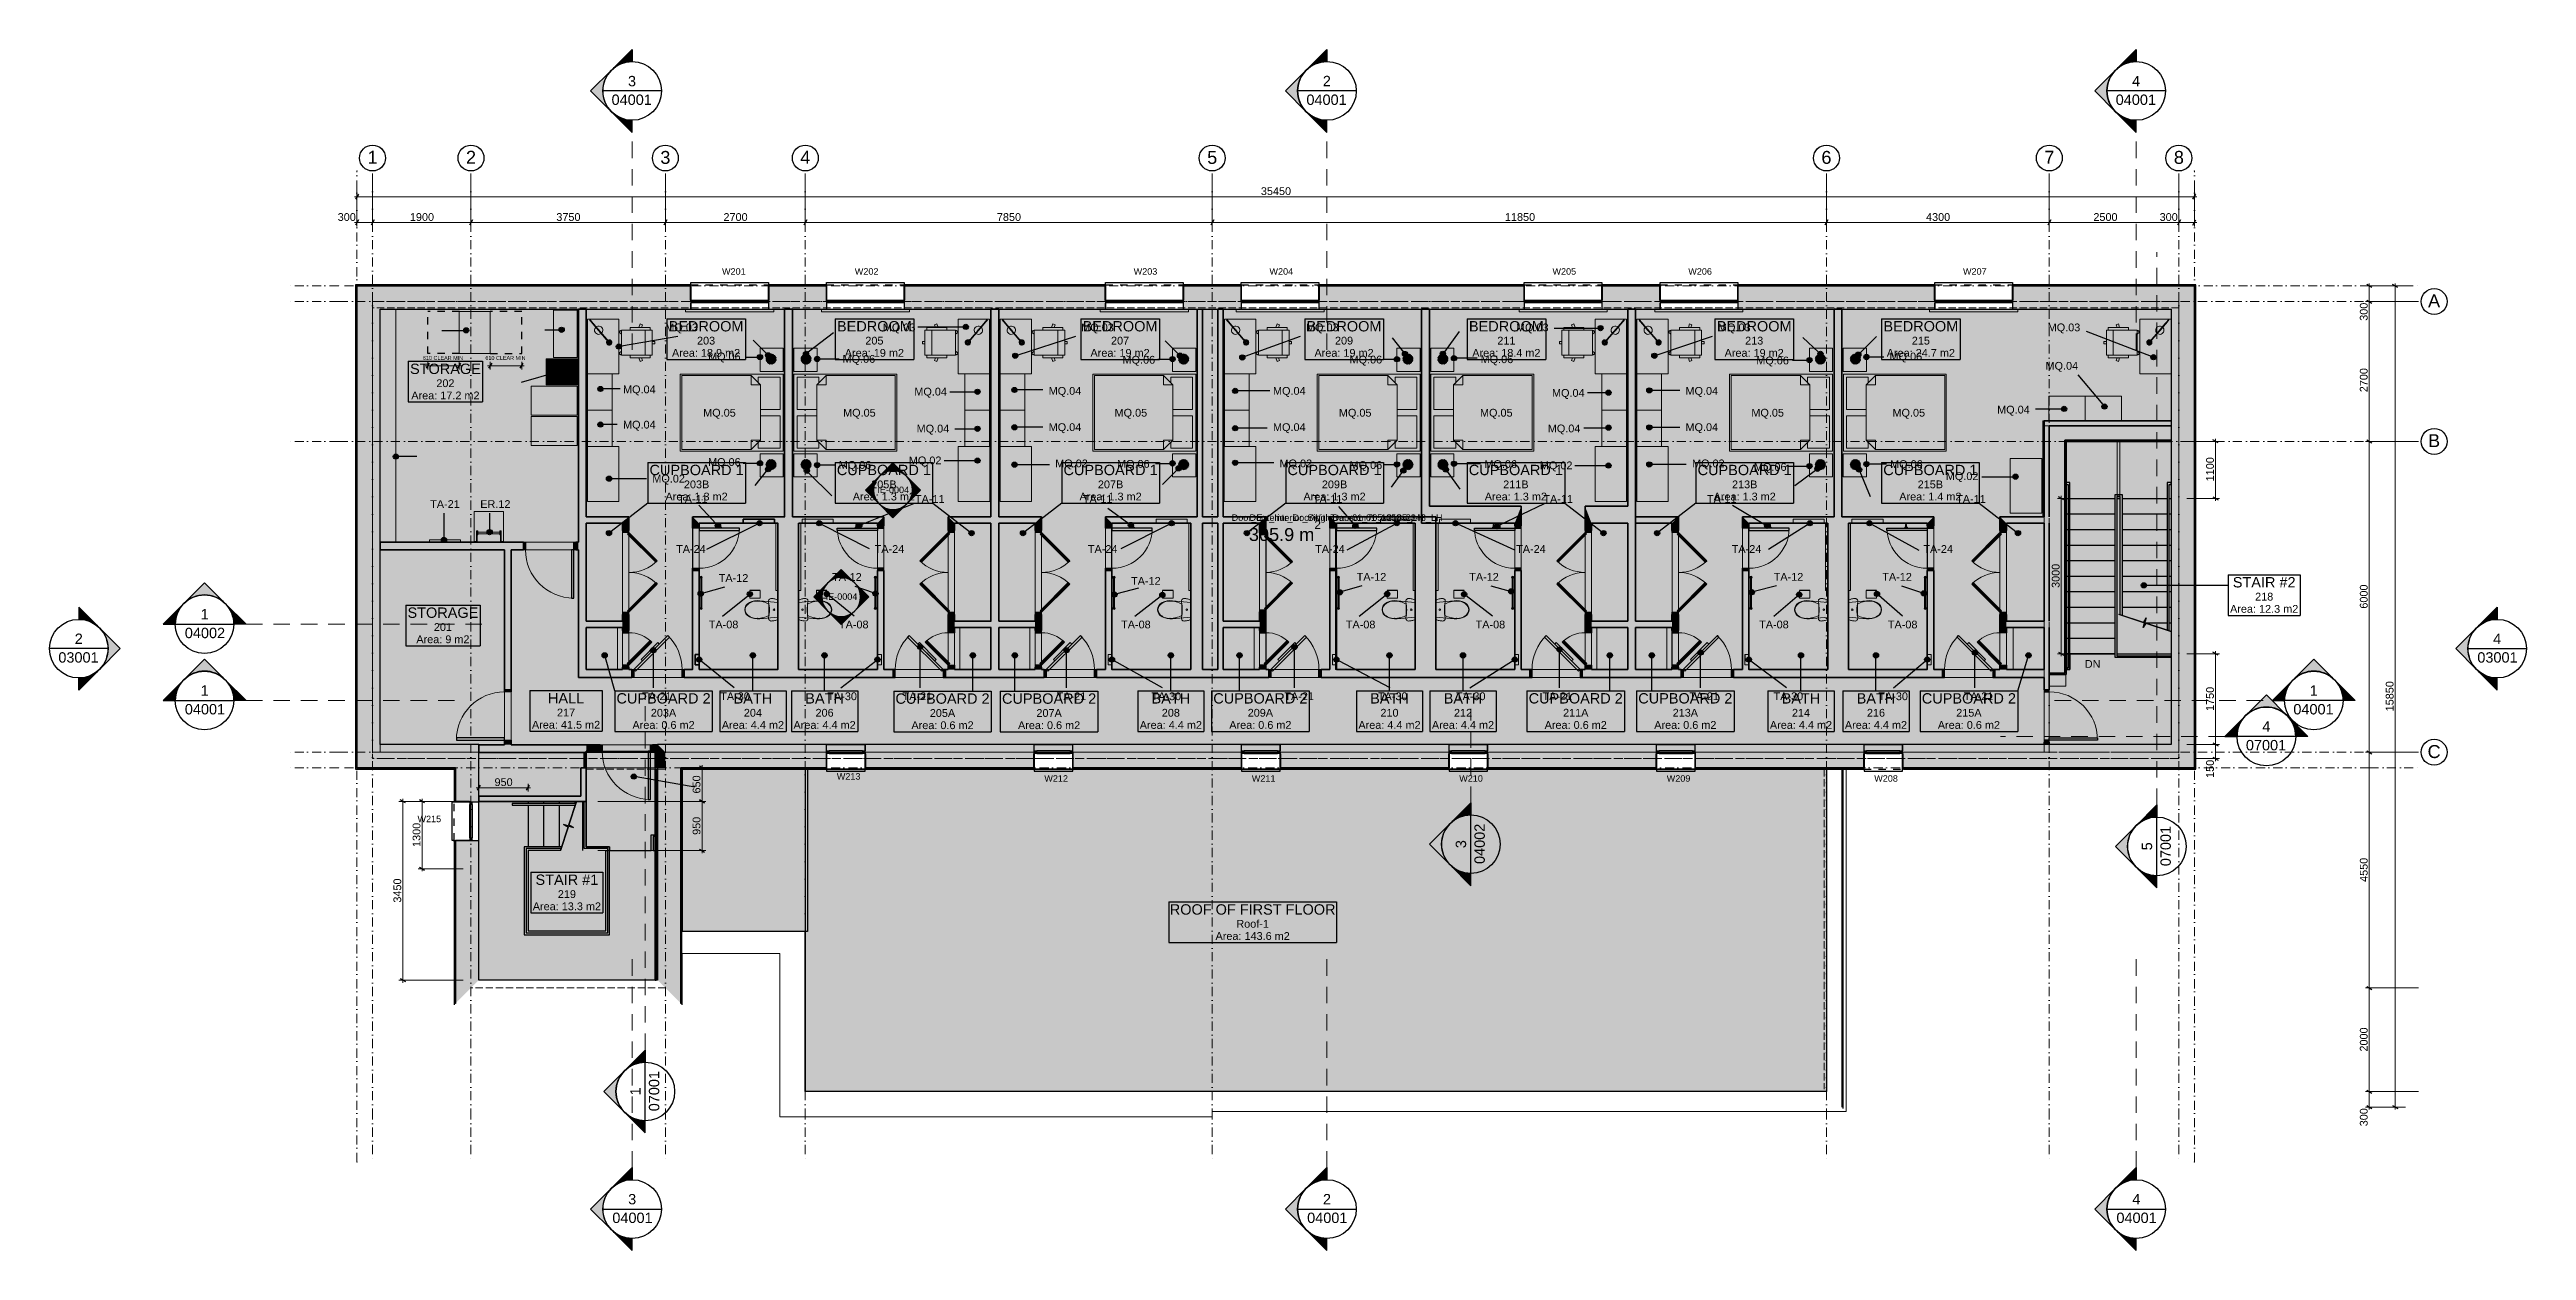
# Model space of a CAD drawing. Header units: millimetres. Extents: x -14278 to 97203, y -22378 to 34603.
# Drawn here: x 49417 to 97203, y -8507 to 14677 of the extents above; entities that cross this region are included whole.
import ezdxf
from ezdxf.enums import TextEntityAlignment as Align

# ---------------------------------------------------------------- set-up
doc = ezdxf.new("R2010")
doc.units = ezdxf.units.MM
doc.header["$MEASUREMENT"] = 0
for name, pattern in [('Dashed', [282.222223, 141.111112, -141.111112]), ('Dot & Dashed', [335.138881, 176.388884, -88.194442, 0, -70.555556]), ('Hidden Line', [195.611112, 141.111112, -54.5]), ('Long Dashed', [529.166651, 317.499995, -211.666656]), ('Wipeout_Contour', [1000, 0, -1000])]:
    doc.linetypes.add(name, pattern=pattern)
for name, color, linetype in [('A-Ee_40_20-M_GeneralFFAndEInternalFixed', 7, 'Continuous'), ('A-Zz_20_10_90-T_TextFFEInternal', 7, 'Continuous'), ('A-Zz_20_10_90-T_TextStair', 7, 'Continuous'), ('A-Zz_20_10_90-T_TextWindow', 7, 'Continuous'), ('A-Zz_50_10_90-P_BoundarySpace', 7, 'Continuous'), ('A-Zz_50_90_00-M_GrossInternal', 7, 'Continuous'), ('A-Zz_60_50_30-P_MarkerElevation', 7, 'Continuous'), ('A-Zz_60_50_30-P_MarkerInteriorElevation', 7, 'Continuous'), ('A-Zz_60_50_80-P_MarkerSection', 7, 'Continuous'), ('A-Zz_60_50_80-P_MarkerSectionStairs', 7, 'Continuous'), ('New0', 7, 'Continuous'), ('NewA-Ee_25_10-M_WallsExternal', 7, 'Continuous'), ('NewA-Ee_25_10-M_WallsInternal', 7, 'Continuous'), ('NewA-Ee_30_10-M_Roofs', 7, 'Continuous'), ('NewA-Ee_30_40-M_Floors', 7, 'Continuous'), ('NewA-Ee_35_10-M_StairsInternal2D', 7, 'Continuous'), ('NewA-Ee_40_20-M_GeneralFFAndEInternalEquipment', 7, 'Continuous'), ('NewA-Ee_40_20-M_GeneralFFAndEInternalFixed', 7, 'Continuous'), ('NewA-Ee_40_20-M_GeneralFFAndEInternalMovable', 7, 'Continuous'), ('NewA-Ee_40_20-M_GeneralFFAndEInternalSanitary', 7, 'Continuous'), ('NewA-SL-M_SpacesExternal', 7, 'Continuous'), ('NewA-SL-M_SpacesInternal', 7, 'Continuous'), ('NewA-Ss_30_25-M_CeilingAndSoffitSystems', 7, 'Continuous'), ('NewA-Zz_20_10_90-T_TextFFEInternal', 7, 'Continuous'), ('NewA-Zz_20_10_90-T_TextStair', 7, 'Continuous'), ('NewA-Zz_20_20-D_DimensionDetail', 7, 'Continuous'), ('NewA-Zz_20_20-D_DimensionFFE', 7, 'Continuous'), ('NewA-Zz_20_20-D_DimensionGrid', 7, 'Continuous'), ('NewA-Zz_35_40_80-M_GridStructural', 7, 'Continuous'), ('NewA-Zz_50_10_90-P_BoundarySpace', 7, 'Continuous'), ('NewA-Zz_50_90_00-M_GrossInternal', 7, 'Continuous'), ('NewA-Zz_60_50_90-P_VoidOpening', 7, 'Continuous')]:
    doc.layers.add(name, color=color, linetype=linetype)
doc.styles.add('GENERATED_STYLE_1', font='')
doc.styles.get('GENERATED_STYLE_1').set_extended_font_data('Arial')
doc.dimstyles.new('GENERATED_STYLE__1', dxfattribs={"dimtxt": 150, "dimasz": 76, "dimexe": 0.18, "dimexo": 300, "dimgap": 0.09, "dimtad": 1, "dimdec": 0, "dimzin": 0, "dimdsep": 46, "dimtxsty": 'GENERATED_STYLE_1', "dimblk": 'ARROWHEAD_2', "dimblk1": 'ARROWHEAD_2', "dimblk2": 'ARROWHEAD_2', "dimcen": 0.09, "dimclrd": 6, "dimclre": 6, "dimclrt": 7, "dimazin": 0, "dimtfac": 1, "dimtdec": 4, "dimtmove": 0, "dimatfit": 3, "dimfxl": 0, "dimtolj": 1, "dimtzin": 0, "dimarcsym": 0})
doc.dimstyles.new('GENERATED_STYLE__2', dxfattribs={"dimtxt": 150, "dimasz": 76, "dimexe": 0.18, "dimexo": 300, "dimgap": 0.09, "dimtad": 1, "dimtih": 1, "dimtoh": 1, "dimdec": 0, "dimzin": 0, "dimdsep": 46, "dimtxsty": 'GENERATED_STYLE_1', "dimblk": 'ARROWHEAD_2', "dimblk1": 'ARROWHEAD_2', "dimblk2": 'ARROWHEAD_2', "dimcen": 0.09, "dimclrd": 6, "dimclre": 6, "dimclrt": 7, "dimazin": 0, "dimtfac": 1, "dimtdec": 4, "dimtmove": 0, "dimatfit": 3, "dimfxl": 0, "dimtolj": 1, "dimtzin": 0, "dimarcsym": 0})
doc.dimstyles.new('GENERATED_STYLE__3', dxfattribs={"dimtxt": 75, "dimasz": 76, "dimexe": 0.18, "dimexo": 300, "dimgap": 0.09, "dimtad": 1, "dimtih": 1, "dimtoh": 1, "dimdec": 0, "dimzin": 0, "dimdsep": 46, "dimtxsty": 'GENERATED_STYLE_1', "dimblk": 'ARROWHEAD_2', "dimblk1": 'ARROWHEAD_2', "dimblk2": 'ARROWHEAD_2', "dimcen": 0.09, "dimclrd": 6, "dimclre": 6, "dimclrt": 7, "dimazin": 0, "dimtfac": 1, "dimtdec": 4, "dimtmove": 2, "dimatfit": 3, "dimfxl": 0, "dimtolj": 1, "dimtzin": 0, "dimarcsym": 0})

msp = doc.modelspace()

# ---------------------------------------------------------------- texts
at = {"layer": 'A-Zz_20_10_90-T_TextStair', "linetype": 'Continuous', "char_height": 125, "attachment_point": 1, "style": 'GENERATED_STYLE_1'}
for s, insert in [('\\A1;{\\fArial|b0|i0|c0|p34;Door_Exterior_DoorWithTransom01_1050x2343_LH}', (72224.5, 5702.9)), ('\\A1;{\\fArial|b0|i0|c0|p34;Door_Interior_SingleDoor01_705x2185_LH}', (72568.8, 5702.9))]:
    msp.add_mtext(s, dxfattribs=dict(at, insert=insert))
at = {"layer": 'A-Zz_50_90_00-M_GrossInternal', "insert": (72556.2, 5185.9), "char_height": 250, "attachment_point": 7, "style": 'GENERATED_STYLE_1'}
msp.add_mtext('{\\fArial|b0|i0|c0|p34;305.9 m{\\H0.66x;\\S2^  ;}}', dxfattribs=at)
at = {"layer": 'NewA-Zz_20_10_90-T_TextStair', "linetype": 'Continuous', "insert": (88682.6, 2890.9), "char_height": 150, "attachment_point": 1, "style": 'GENERATED_STYLE_1'}
msp.add_mtext('\\A1;{\\fArial|b0|i0|c0|p34;DN}', dxfattribs=at)

# ---------------------------------------------------------------- blocks, each defined once
blk = doc.blocks.new('Beam_9_2', base_point=(83698, -5438))
at = {"layer": 'NewA-Ee_25_10-M_WallsExternal', "linetype": 'Continuous'}
for p, q in [((83698, 787), (63998, 787)), ((63998, 787), (63998, -5438)), ((83698, 787), (83698, -5438)), ((83698, -5438), (63998, -5438))]:
    blk.add_line(p, q, dxfattribs=at)
at = {"layer": 'NewA-Ee_25_10-M_WallsExternal', "color": 251, "linetype": 'Dot & Dashed', "lineweight": 13}
blk.add_line((83698, -5438), (63998, -5438), dxfattribs=at)
blk = doc.blocks.new('Beam_10_2', base_point=(64040, -2340))
at = {"layer": 'NewA-Ee_25_10-M_WallsExternal', "linetype": 'Continuous'}
for p, q in [((64040, 787), (61623, 787)), ((61623, 787), (61623, -2347)), ((64040, 787), (64040, -2347)), ((64040, -2347), (61623, -2347))]:
    blk.add_line(p, q, dxfattribs=at)
at = {"layer": 'NewA-Ee_25_10-M_WallsExternal', "color": 251, "linetype": 'Dot & Dashed', "lineweight": 13}
blk.add_line((64040, -2340), (61623, -2340), dxfattribs=at)
blk = doc.blocks.new('STAIR #2_218_29_2', base_point=(92143, 4185))
at = {"layer": 'NewA-SL-M_SpacesInternal', "color": 253, "linetype": 'Continuous', "lineweight": 13}
for p, q in [((88322, 7112), (88322, 2612)), ((90348, 7112), (88322, 7112)), ((90348, 1262), (90348, 7112)), ((88322, 2612), (87998, 2612)), ((87998, 2612), (87998, 1262)), ((87998, 1262), (90348, 1262))]:
    blk.add_line(p, q, dxfattribs=at)
at = {"layer": 'NewA-SL-M_SpacesInternal', "linetype": 'Continuous'}
for p, q in [((91447, 4539), (91447, 4224)), ((91447, 4539), (92839, 4539)), ((92839, 4539), (92839, 4224)), ((91447, 4224), (91447, 3989)), ((91447, 3989), (91447, 3753)), ((92839, 4224), (92839, 3989)), ((92839, 3989), (92839, 3753)), ((91447, 3753), (92839, 3753))]:
    blk.add_line(p, q, dxfattribs=at)
at = {"layer": 'NewA-SL-M_SpacesInternal', "color": 5, "lineweight": 70, "style": 'GENERATED_STYLE_1'}
for tag, height, p in [('ROOM_NAME', 200, (92143, 4493)), ('ROOM_NUMBER', 150, (92143, 4190)), ('adj_text', 150, (92143, 3954))]:
    blk.add_attdef(tag, text='', height=height, dxfattribs=at).set_placement(p, align=Align.TOP_CENTER)
blk = doc.blocks.new('STAIR #1_219_30_2', base_point=(59398, -1557))
at = {"layer": 'NewA-SL-M_SpacesInternal', "color": 253, "linetype": 'Continuous', "lineweight": 13}
for p, q in [((61099, 1107), (59772, 1107)), ((59772, 1107), (59772, 162)), ((61099, -3288), (61099, 1107)), ((57698, 162), (57698, -3288)), ((59770, 162), (57698, 162)), ((59772, 162), (59770, 162)), ((57698, -3288), (61099, -3288))]:
    blk.add_line(p, q, dxfattribs=at)
at = {"layer": 'NewA-SL-M_SpacesInternal', "linetype": 'Continuous'}
for p, q in [((58702, -1204), (58702, -1518)), ((58702, -1204), (60094, -1204)), ((60094, -1204), (60094, -1518)), ((58702, -1518), (58702, -1754)), ((58702, -1754), (58702, -1989)), ((60094, -1518), (60094, -1754)), ((60094, -1754), (60094, -1989)), ((58702, -1989), (60094, -1989))]:
    blk.add_line(p, q, dxfattribs=at)
at = {"layer": 'NewA-SL-M_SpacesInternal', "color": 5, "lineweight": 70, "style": 'GENERATED_STYLE_1'}
for tag, height, p in [('ROOM_NAME', 200, (59398, -1249)), ('ROOM_NUMBER', 150, (59398, -1552)), ('adj_text', 150, (59398, -1788))]:
    blk.add_attdef(tag, text='', height=height, dxfattribs=at).set_placement(p, align=Align.TOP_CENTER)
blk = doc.blocks.new('Slab_29_2', base_point=(87898, 1112))
at = {"layer": 'NewA-Ee_30_40-M_Floors', "linetype": 'Continuous', "lineweight": 13}
blk.add_hatch(color=254, dxfattribs=at).paths.add_polyline_path([(87898, 1112), (87898, 7409), (90348, 7409), (90348, 9662), (55798, 9662), (55798, 1112)])
at = {"layer": 'NewA-Ee_30_40-M_Floors', "color": 6, "linetype": 'Continuous', "lineweight": 13, "flags": 128}
blk.add_lwpolyline([(87898, 1112), (55798, 1112), (55798, 9662), (90348, 9662), (90348, 7409), (87898, 7409)], close=True, dxfattribs=at)
blk = doc.blocks.new('BEDROOM_205_31_2', base_point=(65331, 9127))
at = {"layer": 'NewA-SL-M_SpacesInternal', "color": 253, "linetype": 'Continuous', "lineweight": 13}
for p, q in [((63750, 9662), (63750, 5658)), ((67580, 9662), (63750, 9662)), ((67580, 5658), (67580, 9662)), ((63750, 5658), (63870, 5658)), ((63870, 5658), (65515, 5658)), ((65515, 5658), (65515, 2707)), ((66753, 2707), (66753, 5658)), ((66753, 5658), (67580, 5658)), ((65515, 2707), (66753, 2707))]:
    blk.add_line(p, q, dxfattribs=at)
at = {"layer": 'NewA-SL-M_SpacesInternal', "linetype": 'Continuous'}
for p, q in [((64572, 9480), (64572, 9166)), ((64572, 9480), (66089, 9480)), ((64572, 9166), (64572, 8930)), ((66089, 9480), (66089, 9166)), ((66089, 9166), (66089, 8930)), ((64572, 8930), (64572, 8695)), ((64572, 8695), (66089, 8695)), ((66089, 8930), (66089, 8695))]:
    blk.add_line(p, q, dxfattribs=at)
at = {"layer": 'NewA-SL-M_SpacesInternal', "color": 5, "lineweight": 70, "style": 'GENERATED_STYLE_1'}
for tag, height, p in [('ROOM_NAME', 200, (65331, 9435)), ('ROOM_NUMBER', 150, (65331, 9132)), ('adj_text', 150, (65331, 8896))]:
    blk.add_attdef(tag, text='', height=height, dxfattribs=at).set_placement(p, align=Align.TOP_CENTER)
blk = doc.blocks.new('BEDROOM_207_32_2', base_point=(70070, 9127))
at = {"layer": 'NewA-SL-M_SpacesInternal', "color": 253, "linetype": 'Continuous', "lineweight": 13}
for p, q in [((67730, 9662), (67730, 5658)), ((71559, 9662), (67730, 9662)), ((71559, 5658), (71559, 9662)), ((67730, 5658), (68556, 5658)), ((68556, 5658), (68556, 2707)), ((69789, 2707), (69789, 5658)), ((69789, 5658), (71559, 5658)), ((68556, 2707), (69789, 2707))]:
    blk.add_line(p, q, dxfattribs=at)
at = {"layer": 'NewA-SL-M_SpacesInternal', "linetype": 'Continuous'}
for p, q in [((69312, 9480), (69312, 9166)), ((69312, 9480), (70829, 9480)), ((69312, 9166), (69312, 8930)), ((70829, 9480), (70829, 9166)), ((70829, 9166), (70829, 8930)), ((69312, 8930), (69312, 8695)), ((69312, 8695), (70829, 8695)), ((70829, 8930), (70829, 8695))]:
    blk.add_line(p, q, dxfattribs=at)
at = {"layer": 'NewA-SL-M_SpacesInternal', "color": 5, "lineweight": 70, "style": 'GENERATED_STYLE_1'}
for tag, height, p in [('ROOM_NAME', 200, (70070, 9435)), ('ROOM_NUMBER', 150, (70070, 9132)), ('adj_text', 150, (70070, 8896))]:
    blk.add_attdef(tag, text='', height=height, dxfattribs=at).set_placement(p, align=Align.TOP_CENTER)
blk = doc.blocks.new('BEDROOM_209_33_2', base_point=(74391, 9127))
at = {"layer": 'NewA-SL-M_SpacesInternal', "color": 253, "linetype": 'Continuous', "lineweight": 13}
for p, q in [((72060, 9662), (72060, 5658)), ((75887, 9662), (72060, 9662)), ((75887, 5658), (75887, 9662)), ((72060, 5658), (72886, 5658)), ((72886, 5658), (72886, 2707)), ((74119, 2707), (74119, 5658)), ((74119, 5658), (75887, 5658)), ((72886, 2707), (74119, 2707))]:
    blk.add_line(p, q, dxfattribs=at)
at = {"layer": 'NewA-SL-M_SpacesInternal', "linetype": 'Continuous'}
for p, q in [((73633, 9480), (73633, 9166)), ((73633, 9480), (75150, 9480)), ((73633, 9166), (73633, 8930)), ((75150, 9480), (75150, 9166)), ((75150, 9166), (75150, 8930)), ((73633, 8930), (73633, 8695)), ((73633, 8695), (75150, 8695)), ((75150, 8930), (75150, 8695))]:
    blk.add_line(p, q, dxfattribs=at)
at = {"layer": 'NewA-SL-M_SpacesInternal', "color": 5, "lineweight": 70, "style": 'GENERATED_STYLE_1'}
for tag, height, p in [('ROOM_NAME', 200, (74391, 9435)), ('ROOM_NUMBER', 150, (74391, 9132)), ('adj_text', 150, (74391, 8896))]:
    blk.add_attdef(tag, text='', height=height, dxfattribs=at).set_placement(p, align=Align.TOP_CENTER)
blk = doc.blocks.new('BEDROOM_211_34_2', base_point=(77523, 9127))
at = {"layer": 'NewA-SL-M_SpacesInternal', "color": 253, "linetype": 'Continuous', "lineweight": 13}
for p, q in [((76037, 9662), (76037, 5859)), ((79867, 9662), (76037, 9662)), ((79867, 5859), (79867, 9662)), ((76037, 5859), (77810, 5859)), ((77810, 5859), (77810, 2707)), ((79041, 2707), (79041, 5859)), ((79041, 5859), (79867, 5859)), ((77810, 2707), (79041, 2707))]:
    blk.add_line(p, q, dxfattribs=at)
at = {"layer": 'NewA-SL-M_SpacesInternal', "linetype": 'Continuous'}
for p, q in [((76765, 9480), (76765, 9166)), ((76765, 9480), (78282, 9480)), ((76765, 9166), (76765, 8930)), ((78282, 9480), (78282, 9166)), ((78282, 9166), (78282, 8930)), ((76765, 8930), (76765, 8695)), ((76765, 8695), (78282, 8695)), ((78282, 8930), (78282, 8695))]:
    blk.add_line(p, q, dxfattribs=at)
at = {"layer": 'NewA-SL-M_SpacesInternal', "color": 5, "lineweight": 70, "style": 'GENERATED_STYLE_1'}
for tag, height, p in [('ROOM_NAME', 200, (77523, 9435)), ('ROOM_NUMBER', 150, (77523, 9132)), ('adj_text', 150, (77523, 8896))]:
    blk.add_attdef(tag, text='', height=height, dxfattribs=at).set_placement(p, align=Align.TOP_CENTER)
blk = doc.blocks.new('BEDROOM_213_35_2', base_point=(82304, 9127))
at = {"layer": 'NewA-SL-M_SpacesInternal', "color": 253, "linetype": 'Continuous', "lineweight": 13}
for p, q in [((80017, 9662), (80017, 5859)), ((83845, 9662), (80017, 9662)), ((83845, 5658), (83845, 9662)), ((80017, 5859), (80017, 5658)), ((80017, 5658), (80844, 5658)), ((80844, 5658), (80844, 2707)), ((82077, 2707), (82077, 5658)), ((82077, 5658), (83845, 5658)), ((80844, 2707), (82077, 2707))]:
    blk.add_line(p, q, dxfattribs=at)
at = {"layer": 'NewA-SL-M_SpacesInternal', "linetype": 'Continuous'}
for p, q in [((81545, 9480), (81545, 9166)), ((81545, 9480), (83062, 9480)), ((81545, 9166), (81545, 8930)), ((83062, 9480), (83062, 9166)), ((83062, 9166), (83062, 8930)), ((81545, 8930), (81545, 8695)), ((81545, 8695), (83062, 8695)), ((83062, 8930), (83062, 8695))]:
    blk.add_line(p, q, dxfattribs=at)
at = {"layer": 'NewA-SL-M_SpacesInternal', "color": 5, "lineweight": 70, "style": 'GENERATED_STYLE_1'}
for tag, height, p in [('ROOM_NAME', 200, (82304, 9435)), ('ROOM_NUMBER', 150, (82304, 9132)), ('adj_text', 150, (82304, 8896))]:
    blk.add_attdef(tag, text='', height=height, dxfattribs=at).set_placement(p, align=Align.TOP_CENTER)
blk = doc.blocks.new('BEDROOM_215_36_2', base_point=(85520, 9127))
at = {"layer": 'NewA-SL-M_SpacesInternal', "color": 253, "linetype": 'Continuous', "lineweight": 13}
for p, q in [((83995, 9662), (83995, 5658)), ((90348, 9662), (83995, 9662)), ((90348, 7509), (90348, 9662)), ((87898, 5658), (87898, 7509)), ((87898, 7509), (90348, 7509)), ((83995, 5658), (85768, 5658)), ((85768, 5658), (85768, 2707)), ((87046, 2707), (87046, 5658)), ((87046, 5658), (87898, 5658)), ((85768, 2707), (87046, 2707))]:
    blk.add_line(p, q, dxfattribs=at)
at = {"layer": 'NewA-SL-M_SpacesInternal', "linetype": 'Continuous'}
for p, q in [((84761, 9480), (84761, 9166)), ((84761, 9480), (86278, 9480)), ((84761, 9166), (84761, 8930)), ((86278, 9480), (86278, 9166)), ((86278, 9166), (86278, 8930)), ((84761, 8930), (84761, 8695)), ((84761, 8695), (86278, 8695)), ((86278, 8930), (86278, 8695))]:
    blk.add_line(p, q, dxfattribs=at)
at = {"layer": 'NewA-SL-M_SpacesInternal', "color": 5, "lineweight": 70, "style": 'GENERATED_STYLE_1'}
for tag, height, p in [('ROOM_NAME', 200, (85520, 9435)), ('ROOM_NUMBER', 150, (85520, 9132)), ('adj_text', 150, (85520, 8896))]:
    blk.add_attdef(tag, text='', height=height, dxfattribs=at).set_placement(p, align=Align.TOP_CENTER)
blk = doc.blocks.new('HALL_217_37_2', base_point=(59382, 1948))
at = {"layer": 'NewA-SL-M_SpacesInternal', "color": 253, "linetype": 'Continuous', "lineweight": 13}
for p, q in [((59622, 5018), (58321, 5018)), ((58321, 5018), (58321, 1257)), ((59622, 2557), (59622, 5018)), ((87898, 2557), (59622, 2557)), ((87898, 1262), (87898, 2557)), ((58321, 1257), (59770, 1257)), ((59770, 1257), (61148, 1257)), ((61148, 1262), (87898, 1262)), ((61148, 1257), (61148, 1262))]:
    blk.add_line(p, q, dxfattribs=at)
at = {"layer": 'NewA-SL-M_SpacesInternal', "linetype": 'Continuous'}
for p, q in [((58686, 2301), (58686, 1987)), ((58686, 2301), (60078, 2301)), ((58686, 1987), (58686, 1751)), ((60078, 2301), (60078, 1987)), ((60078, 1987), (60078, 1751)), ((58686, 1751), (58686, 1516)), ((58686, 1516), (60078, 1516)), ((60078, 1751), (60078, 1516))]:
    blk.add_line(p, q, dxfattribs=at)
at = {"layer": 'NewA-SL-M_SpacesInternal', "color": 5, "lineweight": 70, "style": 'GENERATED_STYLE_1'}
for tag, height, p in [('ROOM_NAME', 200, (59382, 2256)), ('ROOM_NUMBER', 150, (59382, 1953)), ('adj_text', 150, (59382, 1717))]:
    blk.add_attdef(tag, text='', height=height, dxfattribs=at).set_placement(p, align=Align.TOP_CENTER)
blk = doc.blocks.new('STORAGE_201_38_2', base_point=(57006, 3598))
at = {"layer": 'NewA-SL-M_SpacesInternal', "color": 253, "linetype": 'Continuous', "lineweight": 13}
for p, q in [((55798, 5018), (55798, 1262)), ((58196, 5018), (55798, 5018)), ((58196, 1257), (58196, 5018)), ((55798, 1262), (57698, 1262)), ((57698, 1262), (57698, 1257)), ((57698, 1257), (58196, 1257))]:
    blk.add_line(p, q, dxfattribs=at)
at = {"layer": 'NewA-SL-M_SpacesInternal', "linetype": 'Continuous'}
for p, q in [((56288, 3951), (56288, 3637)), ((56288, 3951), (57725, 3951)), ((57725, 3951), (57725, 3637)), ((56288, 3637), (56288, 3401)), ((56288, 3401), (56288, 3166)), ((57725, 3637), (57725, 3401)), ((57725, 3401), (57725, 3166)), ((56288, 3166), (57725, 3166))]:
    blk.add_line(p, q, dxfattribs=at)
at = {"layer": 'NewA-SL-M_SpacesInternal', "color": 5, "lineweight": 70, "style": 'GENERATED_STYLE_1'}
for tag, height, p in [('ROOM_NAME', 200, (57006, 3906)), ('ROOM_NUMBER', 150, (57006, 3603)), ('adj_text', 150, (57006, 3367))]:
    blk.add_attdef(tag, text='', height=height, dxfattribs=at).set_placement(p, align=Align.TOP_CENTER)
blk = doc.blocks.new('STORAGE_202_39_2', base_point=(57055, 8305))
at = {"layer": 'NewA-SL-M_SpacesInternal', "color": 253, "linetype": 'Continuous', "lineweight": 13}
for p, q in [((55798, 9662), (55798, 5168)), ((59622, 9662), (55798, 9662)), ((59622, 5168), (59622, 9662)), ((55798, 5168), (59622, 5168))]:
    blk.add_line(p, q, dxfattribs=at)
at = {"layer": 'NewA-SL-M_SpacesInternal', "linetype": 'Continuous'}
for p, q in [((56337, 8659), (56337, 8344)), ((56337, 8659), (57773, 8659)), ((57773, 8659), (57773, 8344)), ((56337, 8344), (56337, 8109)), ((57773, 8344), (57773, 8109)), ((56337, 8109), (56337, 7873)), ((56337, 7873), (57773, 7873)), ((57773, 8109), (57773, 7873))]:
    blk.add_line(p, q, dxfattribs=at)
at = {"layer": 'NewA-SL-M_SpacesInternal', "color": 5, "lineweight": 70, "style": 'GENERATED_STYLE_1'}
for tag, height, p in [('ROOM_NAME', 200, (57055, 8613)), ('ROOM_NUMBER', 150, (57055, 8310)), ('adj_text', 150, (57055, 8074))]:
    blk.add_attdef(tag, text='', height=height, dxfattribs=at).set_placement(p, align=Align.TOP_CENTER)
blk = doc.blocks.new('BEDROOM_203_40_2', base_point=(62083, 9127))
at = {"layer": 'NewA-SL-M_SpacesInternal', "color": 253, "linetype": 'Continuous', "lineweight": 13}
for p, q in [((59772, 9662), (59772, 5658)), ((63600, 9662), (59772, 9662)), ((63600, 5658), (63600, 9662)), ((59772, 5658), (60596, 5658)), ((60596, 5658), (60596, 2707)), ((61825, 2707), (61825, 5658)), ((61825, 5658), (63600, 5658)), ((60596, 2707), (61825, 2707))]:
    blk.add_line(p, q, dxfattribs=at)
at = {"layer": 'NewA-SL-M_SpacesInternal', "linetype": 'Continuous'}
for p, q in [((61325, 9480), (61325, 9166)), ((61325, 9480), (62842, 9480)), ((61325, 9166), (61325, 8930)), ((62842, 9480), (62842, 9166)), ((62842, 9166), (62842, 8930)), ((61325, 8930), (61325, 8695)), ((61325, 8695), (62842, 8695)), ((62842, 8930), (62842, 8695))]:
    blk.add_line(p, q, dxfattribs=at)
at = {"layer": 'NewA-SL-M_SpacesInternal', "color": 5, "lineweight": 70, "style": 'GENERATED_STYLE_1'}
for tag, height, p in [('ROOM_NAME', 200, (62083, 9435)), ('ROOM_NUMBER', 150, (62083, 9132)), ('adj_text', 150, (62083, 8896))]:
    blk.add_attdef(tag, text='', height=height, dxfattribs=at).set_placement(p, align=Align.TOP_CENTER)
blk = doc.blocks.new('BATH_204_41_2', base_point=(62987, 1943))
at = {"layer": 'NewA-SL-M_SpacesInternal', "color": 253, "linetype": 'Continuous', "lineweight": 13}
for p, q in [((61950, 5533), (61950, 3001)), ((62802, 5533), (61950, 5533)), ((63402, 5608), (62802, 5608)), ((62802, 5608), (62802, 5533)), ((63402, 5533), (63402, 5608)), ((63470, 5533), (63402, 5533)), ((63470, 2707), (63470, 5533)), ((61950, 3001), (61875, 3001)), ((61875, 3001), (61875, 2801)), ((61875, 2801), (61950, 2801)), ((61950, 2801), (61950, 2707)), ((61950, 2707), (63470, 2707))]:
    blk.add_line(p, q, dxfattribs=at)
at = {"layer": 'NewA-SL-M_SpacesInternal', "linetype": 'Continuous'}
for p, q in [((62348, 2297), (62348, 1983)), ((62348, 2297), (63626, 2297)), ((62348, 1983), (62348, 1747)), ((63626, 2297), (63626, 1983)), ((63626, 1983), (63626, 1747)), ((62348, 1747), (62348, 1511)), ((62348, 1511), (63626, 1511)), ((63626, 1747), (63626, 1511))]:
    blk.add_line(p, q, dxfattribs=at)
at = {"layer": 'NewA-SL-M_SpacesInternal', "color": 5, "lineweight": 70, "style": 'GENERATED_STYLE_1'}
for tag, height, p in [('ROOM_NAME', 200, (62987, 2251)), ('ROOM_NUMBER', 150, (62987, 1948)), ('adj_text', 150, (62987, 1713))]:
    blk.add_attdef(tag, text='', height=height, dxfattribs=at).set_placement(p, align=Align.TOP_CENTER)
blk = doc.blocks.new('BATH_206_42_2', base_point=(64370, 1943))
at = {"layer": 'NewA-SL-M_SpacesInternal', "color": 253, "linetype": 'Continuous', "lineweight": 13}
for p, q in [((63877, 5533), (63870, 5533)), ((63870, 5533), (63870, 2707)), ((63937, 5533), (63877, 5533)), ((64537, 5608), (63937, 5608)), ((63937, 5608), (63937, 5533)), ((64537, 5533), (64537, 5608)), ((65390, 5533), (64537, 5533)), ((65390, 3001), (65390, 5533)), ((65465, 3001), (65390, 3001)), ((65465, 2801), (65465, 3001)), ((63870, 2707), (65390, 2707)), ((65390, 2707), (65390, 2801)), ((65390, 2801), (65465, 2801))]:
    blk.add_line(p, q, dxfattribs=at)
at = {"layer": 'NewA-SL-M_SpacesInternal', "linetype": 'Continuous'}
for p, q in [((63731, 2297), (63731, 1983)), ((63731, 2297), (65009, 2297)), ((63731, 1983), (63731, 1747)), ((65009, 2297), (65009, 1983)), ((65009, 1983), (65009, 1747)), ((63731, 1747), (63731, 1511)), ((63731, 1511), (65009, 1511)), ((65009, 1747), (65009, 1511))]:
    blk.add_line(p, q, dxfattribs=at)
at = {"layer": 'NewA-SL-M_SpacesInternal', "color": 5, "lineweight": 70, "style": 'GENERATED_STYLE_1'}
for tag, height, p in [('ROOM_NAME', 200, (64370, 2251)), ('ROOM_NUMBER', 150, (64370, 1948)), ('adj_text', 150, (64370, 1713))]:
    blk.add_attdef(tag, text='', height=height, dxfattribs=at).set_placement(p, align=Align.TOP_CENTER)
blk = doc.blocks.new('BATH_208_43_2', base_point=(71050, 1943))
at = {"layer": 'NewA-SL-M_SpacesInternal', "color": 253, "linetype": 'Continuous', "lineweight": 13}
for p, q in [((69914, 5533), (69914, 3001)), ((70767, 5533), (69914, 5533)), ((71367, 5608), (70767, 5608)), ((70767, 5608), (70767, 5533)), ((71367, 5533), (71367, 5608)), ((71434, 5533), (71367, 5533)), ((71434, 2707), (71434, 5533)), ((69914, 3001), (69839, 3001)), ((69839, 3001), (69839, 2801)), ((69839, 2801), (69914, 2801)), ((69914, 2801), (69914, 2707)), ((69914, 2707), (71434, 2707))]:
    blk.add_line(p, q, dxfattribs=at)
at = {"layer": 'NewA-SL-M_SpacesInternal', "linetype": 'Continuous'}
for p, q in [((70411, 2297), (70411, 1983)), ((70411, 2297), (71689, 2297)), ((70411, 1983), (70411, 1747)), ((71689, 2297), (71689, 1983)), ((71689, 1983), (71689, 1747)), ((70411, 1747), (70411, 1511)), ((70411, 1511), (71689, 1511)), ((71689, 1747), (71689, 1511))]:
    blk.add_line(p, q, dxfattribs=at)
at = {"layer": 'NewA-SL-M_SpacesInternal', "color": 5, "lineweight": 70, "style": 'GENERATED_STYLE_1'}
for tag, height, p in [('ROOM_NAME', 200, (71050, 2251)), ('ROOM_NUMBER', 150, (71050, 1948)), ('adj_text', 150, (71050, 1713))]:
    blk.add_attdef(tag, text='', height=height, dxfattribs=at).set_placement(p, align=Align.TOP_CENTER)
blk = doc.blocks.new('BATH_210_44_2', base_point=(75268, 1943))
at = {"layer": 'NewA-SL-M_SpacesInternal', "color": 253, "linetype": 'Continuous', "lineweight": 13}
for p, q in [((74244, 5533), (74244, 3001)), ((75097, 5533), (74244, 5533)), ((75697, 5608), (75097, 5608)), ((75097, 5608), (75097, 5533)), ((75697, 5533), (75697, 5608)), ((75765, 5533), (75697, 5533)), ((75765, 2707), (75765, 5533)), ((74244, 3001), (74169, 3001)), ((74169, 3001), (74169, 2801)), ((74169, 2801), (74244, 2801)), ((74244, 2801), (74244, 2707)), ((74244, 2707), (75765, 2707))]:
    blk.add_line(p, q, dxfattribs=at)
at = {"layer": 'NewA-SL-M_SpacesInternal', "linetype": 'Continuous'}
for p, q in [((74629, 2297), (74629, 1983)), ((74629, 2297), (75907, 2297)), ((74629, 1983), (74629, 1747)), ((75907, 2297), (75907, 1983)), ((75907, 1983), (75907, 1747)), ((74629, 1747), (74629, 1511)), ((74629, 1511), (75907, 1511)), ((75907, 1747), (75907, 1511))]:
    blk.add_line(p, q, dxfattribs=at)
at = {"layer": 'NewA-SL-M_SpacesInternal', "color": 5, "lineweight": 70, "style": 'GENERATED_STYLE_1'}
for tag, height, p in [('ROOM_NAME', 200, (75268, 2251)), ('ROOM_NUMBER', 150, (75268, 1948)), ('adj_text', 150, (75268, 1713))]:
    blk.add_attdef(tag, text='', height=height, dxfattribs=at).set_placement(p, align=Align.TOP_CENTER)
blk = doc.blocks.new('BATH_212_45_2', base_point=(76687, 1943))
at = {"layer": 'NewA-SL-M_SpacesInternal', "color": 253, "linetype": 'Continuous', "lineweight": 13}
for p, q in [((76165, 5534), (76165, 2707)), ((76232, 5534), (76165, 5534)), ((76832, 5609), (76232, 5609)), ((76232, 5609), (76232, 5534)), ((76832, 5534), (76832, 5609)), ((77685, 5535), (76832, 5534)), ((77685, 3001), (77685, 5535)), ((77760, 3001), (77685, 3001)), ((77760, 2801), (77760, 3001)), ((76165, 2707), (77685, 2707)), ((77685, 2707), (77685, 2801)), ((77685, 2801), (77760, 2801))]:
    blk.add_line(p, q, dxfattribs=at)
at = {"layer": 'NewA-SL-M_SpacesInternal', "linetype": 'Continuous'}
for p, q in [((76048, 2297), (76048, 1983)), ((76048, 2297), (77325, 2297)), ((76048, 1983), (76048, 1747)), ((77325, 2297), (77325, 1983)), ((77325, 1983), (77325, 1747)), ((76048, 1747), (76048, 1511)), ((76048, 1511), (77325, 1511)), ((77325, 1747), (77325, 1511))]:
    blk.add_line(p, q, dxfattribs=at)
at = {"layer": 'NewA-SL-M_SpacesInternal', "color": 5, "lineweight": 70, "style": 'GENERATED_STYLE_1'}
for tag, height, p in [('ROOM_NAME', 200, (76687, 2251)), ('ROOM_NUMBER', 150, (76687, 1948)), ('adj_text', 150, (76687, 1713))]:
    blk.add_attdef(tag, text='', height=height, dxfattribs=at).set_placement(p, align=Align.TOP_CENTER)
blk = doc.blocks.new('BATH_214_46_2', base_point=(83207, 1943))
at = {"layer": 'NewA-SL-M_SpacesInternal', "color": 253, "linetype": 'Continuous', "lineweight": 13}
for p, q in [((82202, 5533), (82202, 3001)), ((83055, 5533), (82202, 5533)), ((83655, 5608), (83055, 5608)), ((83055, 5608), (83055, 5533)), ((83655, 5533), (83655, 5608)), ((83722, 5533), (83655, 5533)), ((83722, 2707), (83722, 5533)), ((82202, 3001), (82127, 3001)), ((82127, 3001), (82127, 2801)), ((82127, 2801), (82202, 2801)), ((82202, 2801), (82202, 2707)), ((82202, 2707), (83722, 2707))]:
    blk.add_line(p, q, dxfattribs=at)
at = {"layer": 'NewA-SL-M_SpacesInternal', "linetype": 'Continuous'}
for p, q in [((82568, 2297), (82568, 1983)), ((82568, 2297), (83846, 2297)), ((82568, 1983), (82568, 1747)), ((83846, 2297), (83846, 1983)), ((83846, 1983), (83846, 1747)), ((82568, 1747), (82568, 1511)), ((82568, 1511), (83846, 1511)), ((83846, 1747), (83846, 1511))]:
    blk.add_line(p, q, dxfattribs=at)
at = {"layer": 'NewA-SL-M_SpacesInternal', "color": 5, "lineweight": 70, "style": 'GENERATED_STYLE_1'}
for tag, height, p in [('ROOM_NAME', 200, (83207, 2251)), ('ROOM_NUMBER', 150, (83207, 1948)), ('adj_text', 150, (83207, 1713))]:
    blk.add_attdef(tag, text='', height=height, dxfattribs=at).set_placement(p, align=Align.TOP_CENTER)
blk = doc.blocks.new('BATH_216_47_2', base_point=(84654, 1943))
at = {"layer": 'NewA-SL-M_SpacesInternal', "color": 253, "linetype": 'Continuous', "lineweight": 13}
for p, q in [((84122, 5533), (84122, 2707)), ((84190, 5533), (84122, 5533)), ((84790, 5608), (84190, 5608)), ((84190, 5608), (84190, 5533)), ((84790, 5533), (84790, 5608)), ((85643, 5533), (84790, 5533)), ((85643, 3001), (85643, 5533)), ((85718, 3001), (85643, 3001)), ((85718, 2801), (85718, 3001)), ((84122, 2707), (85643, 2707)), ((85643, 2707), (85643, 2801)), ((85643, 2801), (85718, 2801))]:
    blk.add_line(p, q, dxfattribs=at)
at = {"layer": 'NewA-SL-M_SpacesInternal', "linetype": 'Continuous'}
for p, q in [((84015, 2297), (84015, 1983)), ((84015, 2297), (85292, 2297)), ((84015, 1983), (84015, 1747)), ((85292, 2297), (85292, 1983)), ((85292, 1983), (85292, 1747)), ((84015, 1747), (84015, 1511)), ((84015, 1511), (85292, 1511)), ((85292, 1747), (85292, 1511))]:
    blk.add_line(p, q, dxfattribs=at)
at = {"layer": 'NewA-SL-M_SpacesInternal', "color": 5, "lineweight": 70, "style": 'GENERATED_STYLE_1'}
for tag, height, p in [('ROOM_NAME', 200, (84654, 2251)), ('ROOM_NUMBER', 150, (84654, 1948)), ('adj_text', 150, (84654, 1713))]:
    blk.add_attdef(tag, text='', height=height, dxfattribs=at).set_placement(p, align=Align.TOP_CENTER)
blk = doc.blocks.new('ROOF OF FIRST FLOOR_Roof-1_48_2', base_point=(72628, -2130))
at = {"layer": 'NewA-SL-M_SpacesExternal', "color": 253, "linetype": 'Continuous', "lineweight": 13}
for p, q in [((84081, 787), (61623, 787)), ((61623, 787), (61623, -2771)), ((84081, -5821), (84081, 787)), ((61623, -2771), (63508, -2771)), ((63508, -2771), (63508, -5928)), ((63508, -5928), (71848, -5928)), ((71848, -5928), (71848, -5821)), ((71848, -5821), (84081, -5821))]:
    blk.add_line(p, q, dxfattribs=at)
at = {"layer": 'NewA-SL-M_SpacesExternal', "linetype": 'Continuous'}
for p, q in [((71011, -1777), (71011, -2091)), ((71011, -1777), (74245, -1777)), ((74245, -1777), (74245, -2091)), ((71011, -2091), (71011, -2327)), ((71011, -2327), (71011, -2563)), ((74245, -2091), (74245, -2327)), ((74245, -2327), (74245, -2563)), ((71011, -2563), (74245, -2563))]:
    blk.add_line(p, q, dxfattribs=at)
at = {"layer": 'NewA-SL-M_SpacesExternal', "color": 5, "lineweight": 70, "style": 'GENERATED_STYLE_1'}
for tag, height, p in [('ROOM_NAME', 200, (72628, -1823)), ('ROOM_NUMBER', 150, (72628, -2125)), ('adj_text', 150, (72628, -2361))]:
    blk.add_attdef(tag, text='', height=height, dxfattribs=at).set_placement(p, align=Align.TOP_CENTER)
blk = doc.blocks.new('CUPBOARD 1_203B_49_2', base_point=(61900, 6352))
at = {"layer": 'NewA-SL-M_SpacesInternal', "linetype": 'Continuous'}
for p, q in [((60959, 6706), (60959, 6392)), ((60959, 6706), (62842, 6706)), ((62842, 6706), (62842, 6392)), ((60959, 6392), (60959, 6156)), ((62842, 6392), (62842, 6156)), ((60959, 6156), (60959, 5920)), ((60959, 5920), (62842, 5920)), ((62842, 6156), (62842, 5920))]:
    blk.add_line(p, q, dxfattribs=at)
at = {"layer": 'NewA-SL-M_SpacesInternal', "color": 253, "linetype": 'Continuous', "lineweight": 13}
for p, q in [((59772, 5533), (59772, 3643)), ((60471, 5533), (59772, 5533)), ((60471, 3643), (60471, 5533)), ((59772, 3643), (60471, 3643))]:
    blk.add_line(p, q, dxfattribs=at)
at = {"layer": 'NewA-SL-M_SpacesInternal', "color": 5, "lineweight": 70, "style": 'GENERATED_STYLE_1'}
for tag, height, p in [('ROOM_NAME', 200, (61900, 6660)), ('ROOM_NUMBER', 150, (61900, 6357)), ('adj_text', 150, (61900, 6122))]:
    blk.add_attdef(tag, text='', height=height, dxfattribs=at).set_placement(p, align=Align.TOP_CENTER)
blk = doc.blocks.new('CUPBOARD 2_203A_50_2', base_point=(61263, 1943))
at = {"layer": 'NewA-SL-M_SpacesInternal', "color": 253, "linetype": 'Continuous', "lineweight": 13}
for p, q in [((59772, 3518), (59772, 2707)), ((60471, 3518), (59772, 3518)), ((60471, 2707), (60471, 3518)), ((59772, 2707), (60471, 2707))]:
    blk.add_line(p, q, dxfattribs=at)
at = {"layer": 'NewA-SL-M_SpacesInternal', "linetype": 'Continuous'}
for p, q in [((60321, 2297), (60321, 1983)), ((60321, 2297), (62204, 2297)), ((60321, 1983), (60321, 1747)), ((62204, 2297), (62204, 1983)), ((62204, 1983), (62204, 1747)), ((60321, 1747), (60321, 1511)), ((60321, 1511), (62204, 1511)), ((62204, 1747), (62204, 1511))]:
    blk.add_line(p, q, dxfattribs=at)
at = {"layer": 'NewA-SL-M_SpacesInternal', "color": 5, "lineweight": 70, "style": 'GENERATED_STYLE_1'}
for tag, height, p in [('ROOM_NAME', 200, (61263, 2251)), ('ROOM_NUMBER', 150, (61263, 1948)), ('adj_text', 150, (61263, 1713))]:
    blk.add_attdef(tag, text='', height=height, dxfattribs=at).set_placement(p, align=Align.TOP_CENTER)
blk = doc.blocks.new('CUPBOARD 1_205B_51_2', base_point=(65514, 6352))
at = {"layer": 'NewA-SL-M_SpacesInternal', "linetype": 'Continuous'}
for p, q in [((64572, 6706), (64572, 6392)), ((64572, 6706), (66455, 6706)), ((66455, 6706), (66455, 6392)), ((64572, 6392), (64572, 6156)), ((66455, 6392), (66455, 6156)), ((64572, 6156), (64572, 5920)), ((64572, 5920), (66455, 5920)), ((66455, 6156), (66455, 5920))]:
    blk.add_line(p, q, dxfattribs=at)
at = {"layer": 'NewA-SL-M_SpacesInternal', "color": 253, "linetype": 'Continuous', "lineweight": 13}
for p, q in [((66878, 5533), (66878, 3643)), ((67580, 5533), (66878, 5533)), ((67580, 3643), (67580, 5533)), ((66878, 3643), (67580, 3643))]:
    blk.add_line(p, q, dxfattribs=at)
at = {"layer": 'NewA-SL-M_SpacesInternal', "color": 5, "lineweight": 70, "style": 'GENERATED_STYLE_1'}
for tag, height, p in [('ROOM_NAME', 200, (65514, 6660)), ('ROOM_NUMBER', 150, (65514, 6357)), ('adj_text', 150, (65514, 6122))]:
    blk.add_attdef(tag, text='', height=height, dxfattribs=at).set_placement(p, align=Align.TOP_CENTER)
blk = doc.blocks.new('CUPBOARD 1_207B_52_2', base_point=(69887, 6352))
at = {"layer": 'NewA-SL-M_SpacesInternal', "linetype": 'Continuous'}
for p, q in [((68946, 6706), (68946, 6392)), ((68946, 6706), (70829, 6706)), ((70829, 6706), (70829, 6392)), ((68946, 6392), (68946, 6156)), ((70829, 6392), (70829, 6156)), ((68946, 6156), (68946, 5920)), ((68946, 5920), (70829, 5920)), ((70829, 6156), (70829, 5920))]:
    blk.add_line(p, q, dxfattribs=at)
at = {"layer": 'NewA-SL-M_SpacesInternal', "color": 253, "linetype": 'Continuous', "lineweight": 13}
for p, q in [((68431, 5533), (67730, 5533)), ((67730, 5533), (67730, 3643)), ((68431, 3643), (68431, 5533)), ((67730, 3643), (68431, 3643))]:
    blk.add_line(p, q, dxfattribs=at)
at = {"layer": 'NewA-SL-M_SpacesInternal', "color": 5, "lineweight": 70, "style": 'GENERATED_STYLE_1'}
for tag, height, p in [('ROOM_NAME', 200, (69887, 6660)), ('ROOM_NUMBER', 150, (69887, 6357)), ('adj_text', 150, (69887, 6122))]:
    blk.add_attdef(tag, text='', height=height, dxfattribs=at).set_placement(p, align=Align.TOP_CENTER)
blk = doc.blocks.new('CUPBOARD 1_209B_53_2', base_point=(74208, 6352))
at = {"layer": 'NewA-SL-M_SpacesInternal', "linetype": 'Continuous'}
for p, q in [((73267, 6706), (73267, 6392)), ((73267, 6706), (75150, 6706)), ((75150, 6706), (75150, 6392)), ((73267, 6392), (73267, 6156)), ((75150, 6392), (75150, 6156)), ((73267, 6156), (73267, 5920)), ((73267, 5920), (75150, 5920)), ((75150, 6156), (75150, 5920))]:
    blk.add_line(p, q, dxfattribs=at)
at = {"layer": 'NewA-SL-M_SpacesInternal', "color": 253, "linetype": 'Continuous', "lineweight": 13}
for p, q in [((72060, 5533), (72060, 3643)), ((72761, 5533), (72060, 5533)), ((72761, 3643), (72761, 5533)), ((72060, 3643), (72761, 3643))]:
    blk.add_line(p, q, dxfattribs=at)
at = {"layer": 'NewA-SL-M_SpacesInternal', "color": 5, "lineweight": 70, "style": 'GENERATED_STYLE_1'}
for tag, height, p in [('ROOM_NAME', 200, (74208, 6660)), ('ROOM_NUMBER', 150, (74208, 6357)), ('adj_text', 150, (74208, 6122))]:
    blk.add_attdef(tag, text='', height=height, dxfattribs=at).set_placement(p, align=Align.TOP_CENTER)
blk = doc.blocks.new('CUPBOARD 1_211B_54_2', base_point=(77706, 6352))
at = {"layer": 'NewA-SL-M_SpacesInternal', "linetype": 'Continuous'}
for p, q in [((76765, 6706), (76765, 6392)), ((76765, 6706), (78648, 6706)), ((78648, 6706), (78648, 6392)), ((76765, 6392), (76765, 6156)), ((78648, 6392), (78648, 6156)), ((76765, 6156), (76765, 5920)), ((76765, 5920), (78648, 5920)), ((78648, 6156), (78648, 5920))]:
    blk.add_line(p, q, dxfattribs=at)
at = {"layer": 'NewA-SL-M_SpacesInternal', "color": 253, "linetype": 'Continuous', "lineweight": 13}
for p, q in [((79867, 5534), (79166, 5534)), ((79166, 5534), (79166, 3643)), ((79867, 3643), (79867, 5534)), ((79166, 3643), (79867, 3643))]:
    blk.add_line(p, q, dxfattribs=at)
at = {"layer": 'NewA-SL-M_SpacesInternal', "color": 5, "lineweight": 70, "style": 'GENERATED_STYLE_1'}
for tag, height, p in [('ROOM_NAME', 200, (77706, 6660)), ('ROOM_NUMBER', 150, (77706, 6357)), ('adj_text', 150, (77706, 6122))]:
    blk.add_attdef(tag, text='', height=height, dxfattribs=at).set_placement(p, align=Align.TOP_CENTER)
blk = doc.blocks.new('CUPBOARD 1_213B_55_2', base_point=(82121, 6352))
at = {"layer": 'NewA-SL-M_SpacesInternal', "linetype": 'Continuous'}
for p, q in [((81179, 6706), (81179, 6392)), ((81179, 6706), (83062, 6706)), ((83062, 6706), (83062, 6392)), ((81179, 6392), (81179, 6156)), ((83062, 6392), (83062, 6156)), ((81179, 6156), (81179, 5920)), ((81179, 5920), (83062, 5920)), ((83062, 6156), (83062, 5920))]:
    blk.add_line(p, q, dxfattribs=at)
at = {"layer": 'NewA-SL-M_SpacesInternal', "color": 253, "linetype": 'Continuous', "lineweight": 13}
for p, q in [((80017, 5533), (80017, 3643)), ((80719, 5533), (80017, 5533)), ((80719, 3643), (80719, 5533)), ((80017, 3643), (80719, 3643))]:
    blk.add_line(p, q, dxfattribs=at)
at = {"layer": 'NewA-SL-M_SpacesInternal', "color": 5, "lineweight": 70, "style": 'GENERATED_STYLE_1'}
for tag, height, p in [('ROOM_NAME', 200, (82121, 6660)), ('ROOM_NUMBER', 150, (82121, 6357)), ('adj_text', 150, (82121, 6122))]:
    blk.add_attdef(tag, text='', height=height, dxfattribs=at).set_placement(p, align=Align.TOP_CENTER)
blk = doc.blocks.new('CUPBOARD 1_215B_56_2', base_point=(85703, 6352))
at = {"layer": 'NewA-SL-M_SpacesInternal', "linetype": 'Continuous'}
for p, q in [((84761, 6706), (84761, 6392)), ((84761, 6706), (86644, 6706)), ((86644, 6706), (86644, 6392)), ((84761, 6392), (84761, 6156)), ((86644, 6392), (86644, 6156)), ((84761, 6156), (84761, 5920)), ((84761, 5920), (86644, 5920)), ((86644, 6156), (86644, 5920))]:
    blk.add_line(p, q, dxfattribs=at)
at = {"layer": 'NewA-SL-M_SpacesInternal', "color": 253, "linetype": 'Continuous', "lineweight": 13}
for p, q in [((87171, 5533), (87171, 3643)), ((87898, 5533), (87171, 5533)), ((87898, 3643), (87898, 5533)), ((87171, 3643), (87898, 3643))]:
    blk.add_line(p, q, dxfattribs=at)
at = {"layer": 'NewA-SL-M_SpacesInternal', "color": 5, "lineweight": 70, "style": 'GENERATED_STYLE_1'}
for tag, height, p in [('ROOM_NAME', 200, (85703, 6660)), ('ROOM_NUMBER', 150, (85703, 6357)), ('adj_text', 150, (85703, 6122))]:
    blk.add_attdef(tag, text='', height=height, dxfattribs=at).set_placement(p, align=Align.TOP_CENTER)
blk = doc.blocks.new('CUPBOARD 2_205A_57_2', base_point=(66645, 1939))
at = {"layer": 'NewA-SL-M_SpacesInternal', "color": 253, "linetype": 'Continuous', "lineweight": 13}
for p, q in [((66878, 3518), (66878, 2707)), ((67580, 3518), (66878, 3518)), ((67580, 2707), (67580, 3518)), ((66878, 2707), (67580, 2707))]:
    blk.add_line(p, q, dxfattribs=at)
at = {"layer": 'NewA-SL-M_SpacesInternal', "linetype": 'Continuous'}
for p, q in [((65703, 2292), (65703, 1978)), ((65703, 2292), (67586, 2292)), ((65703, 1978), (65703, 1742)), ((67586, 2292), (67586, 1978)), ((67586, 1978), (67586, 1742)), ((65703, 1742), (65703, 1507)), ((65703, 1507), (67586, 1507)), ((67586, 1742), (67586, 1507))]:
    blk.add_line(p, q, dxfattribs=at)
at = {"layer": 'NewA-SL-M_SpacesInternal', "color": 5, "lineweight": 70, "style": 'GENERATED_STYLE_1'}
for tag, height, p in [('ROOM_NAME', 200, (66645, 2247)), ('ROOM_NUMBER', 150, (66645, 1944)), ('adj_text', 150, (66645, 1708))]:
    blk.add_attdef(tag, text='', height=height, dxfattribs=at).set_placement(p, align=Align.TOP_CENTER)
blk = doc.blocks.new('CUPBOARD 2_207A_58_2', base_point=(68701, 1939))
at = {"layer": 'NewA-SL-M_SpacesInternal', "color": 253, "linetype": 'Continuous', "lineweight": 13}
for p, q in [((68431, 3518), (67730, 3518)), ((67730, 3518), (67730, 2707)), ((68431, 2707), (68431, 3518)), ((67730, 2707), (68431, 2707))]:
    blk.add_line(p, q, dxfattribs=at)
at = {"layer": 'NewA-SL-M_SpacesInternal', "linetype": 'Continuous'}
for p, q in [((67760, 2292), (67760, 1978)), ((67760, 2292), (69643, 2292)), ((67760, 1978), (67760, 1742)), ((69643, 2292), (69643, 1978)), ((69643, 1978), (69643, 1742)), ((67760, 1742), (67760, 1507)), ((67760, 1507), (69643, 1507)), ((69643, 1742), (69643, 1507))]:
    blk.add_line(p, q, dxfattribs=at)
at = {"layer": 'NewA-SL-M_SpacesInternal', "color": 5, "lineweight": 70, "style": 'GENERATED_STYLE_1'}
for tag, height, p in [('ROOM_NAME', 200, (68701, 2247)), ('ROOM_NUMBER', 150, (68701, 1944)), ('adj_text', 150, (68701, 1708))]:
    blk.add_attdef(tag, text='', height=height, dxfattribs=at).set_placement(p, align=Align.TOP_CENTER)
blk = doc.blocks.new('CUPBOARD 2_211A_59_2', base_point=(78861, 1944))
at = {"layer": 'NewA-SL-M_SpacesInternal', "color": 253, "linetype": 'Continuous', "lineweight": 13}
for p, q in [((79166, 3518), (79166, 2707)), ((79867, 3518), (79166, 3518)), ((79867, 2707), (79867, 3518)), ((79166, 2707), (79867, 2707))]:
    blk.add_line(p, q, dxfattribs=at)
at = {"layer": 'NewA-SL-M_SpacesInternal', "linetype": 'Continuous'}
for p, q in [((77920, 2298), (77920, 1983)), ((77920, 2298), (79803, 2298)), ((77920, 1983), (77920, 1748)), ((79803, 2298), (79803, 1983)), ((79803, 1983), (79803, 1748)), ((77920, 1748), (77920, 1512)), ((77920, 1512), (79803, 1512)), ((79803, 1748), (79803, 1512))]:
    blk.add_line(p, q, dxfattribs=at)
at = {"layer": 'NewA-SL-M_SpacesInternal', "color": 5, "lineweight": 70, "style": 'GENERATED_STYLE_1'}
for tag, height, p in [('ROOM_NAME', 200, (78861, 2252)), ('ROOM_NUMBER', 150, (78861, 1949)), ('adj_text', 150, (78861, 1713))]:
    blk.add_attdef(tag, text='', height=height, dxfattribs=at).set_placement(p, align=Align.TOP_CENTER)
blk = doc.blocks.new('CUPBOARD 2_213A_60_2', base_point=(80976, 1944))
at = {"layer": 'NewA-SL-M_SpacesInternal', "color": 253, "linetype": 'Continuous', "lineweight": 13}
for p, q in [((80017, 3518), (80017, 2707)), ((80719, 3518), (80017, 3518)), ((80719, 2707), (80719, 3518)), ((80017, 2707), (80719, 2707))]:
    blk.add_line(p, q, dxfattribs=at)
at = {"layer": 'NewA-SL-M_SpacesInternal', "linetype": 'Continuous'}
for p, q in [((80034, 2298), (80034, 1983)), ((80034, 2298), (81917, 2298)), ((80034, 1983), (80034, 1748)), ((81917, 2298), (81917, 1983)), ((81917, 1983), (81917, 1748)), ((80034, 1748), (80034, 1512)), ((80034, 1512), (81917, 1512)), ((81917, 1748), (81917, 1512))]:
    blk.add_line(p, q, dxfattribs=at)
at = {"layer": 'NewA-SL-M_SpacesInternal', "color": 5, "lineweight": 70, "style": 'GENERATED_STYLE_1'}
for tag, height, p in [('ROOM_NAME', 200, (80976, 2252)), ('ROOM_NUMBER', 150, (80976, 1949)), ('adj_text', 150, (80976, 1713))]:
    blk.add_attdef(tag, text='', height=height, dxfattribs=at).set_placement(p, align=Align.TOP_CENTER)
blk = doc.blocks.new('CUPBOARD 2_215A_61_2', base_point=(86446, 1943))
at = {"layer": 'NewA-SL-M_SpacesInternal', "color": 253, "linetype": 'Continuous', "lineweight": 13}
for p, q in [((87171, 3518), (87171, 2707)), ((87898, 3518), (87171, 3518)), ((87898, 2707), (87898, 3518)), ((87171, 2707), (87898, 2707))]:
    blk.add_line(p, q, dxfattribs=at)
at = {"layer": 'NewA-SL-M_SpacesInternal', "linetype": 'Continuous'}
for p, q in [((85505, 2297), (85505, 1983)), ((85505, 2297), (87388, 2297)), ((85505, 1983), (85505, 1747)), ((87388, 2297), (87388, 1983)), ((87388, 1983), (87388, 1747)), ((85505, 1747), (85505, 1511)), ((85505, 1511), (87388, 1511)), ((87388, 1747), (87388, 1511))]:
    blk.add_line(p, q, dxfattribs=at)
at = {"layer": 'NewA-SL-M_SpacesInternal', "color": 5, "lineweight": 70, "style": 'GENERATED_STYLE_1'}
for tag, height, p in [('ROOM_NAME', 200, (86446, 2251)), ('ROOM_NUMBER', 150, (86446, 1948)), ('adj_text', 150, (86446, 1713))]:
    blk.add_attdef(tag, text='', height=height, dxfattribs=at).set_placement(p, align=Align.TOP_CENTER)
blk = doc.blocks.new('CUPBOARD 2_209A_62_2', base_point=(72777, 1943))
at = {"layer": 'NewA-SL-M_SpacesInternal', "color": 253, "linetype": 'Continuous', "lineweight": 13}
for p, q in [((72761, 3518), (72060, 3518)), ((72060, 3518), (72060, 2708)), ((72761, 2707), (72761, 3518)), ((72060, 2708), (72761, 2707))]:
    blk.add_line(p, q, dxfattribs=at)
at = {"layer": 'NewA-SL-M_SpacesInternal', "linetype": 'Continuous'}
for p, q in [((71835, 2297), (71835, 1983)), ((71835, 2297), (73719, 2297)), ((71835, 1983), (71835, 1747)), ((73719, 2297), (73719, 1983)), ((73719, 1983), (73719, 1747)), ((71835, 1747), (71835, 1511)), ((71835, 1511), (73719, 1511)), ((73719, 1747), (73719, 1511))]:
    blk.add_line(p, q, dxfattribs=at)
at = {"layer": 'NewA-SL-M_SpacesInternal', "color": 5, "lineweight": 70, "style": 'GENERATED_STYLE_1'}
for tag, height, p in [('ROOM_NAME', 200, (72777, 2251)), ('ROOM_NUMBER', 150, (72777, 1948)), ('adj_text', 150, (72777, 1713))]:
    blk.add_attdef(tag, text='', height=height, dxfattribs=at).set_placement(p, align=Align.TOP_CENTER)
blk = doc.blocks.new('Slab_30_2', base_point=(74226, 2707))
at = {"layer": 'NewA-Ss_30_25-M_CeilingAndSoffitSystems', "linetype": 'Continuous', "lineweight": 0}
blk.add_hatch(color=255, dxfattribs=at).paths.add_polyline_path([(74226, 2707), (75765, 2707), (75765, 5533), (74226, 5533)])
at = {"layer": 'NewA-Ss_30_25-M_CeilingAndSoffitSystems', "color": 6, "linetype": 'Continuous', "lineweight": 13, "flags": 128}
blk.add_lwpolyline([(74226, 2707), (75765, 2707), (75765, 5533), (74226, 5533)], close=True, dxfattribs=at)
blk = doc.blocks.new('Slab_31_2', base_point=(76165, 2707))
at = {"layer": 'NewA-Ss_30_25-M_CeilingAndSoffitSystems', "linetype": 'Continuous', "lineweight": 0}
blk.add_hatch(color=255, dxfattribs=at).paths.add_polyline_path([(76165, 2707), (77690, 2707), (77690, 5534), (76165, 5534)])
at = {"layer": 'NewA-Ss_30_25-M_CeilingAndSoffitSystems', "color": 6, "linetype": 'Continuous', "lineweight": 13, "flags": 128}
blk.add_lwpolyline([(76165, 2707), (77690, 2707), (77690, 5534), (76165, 5534)], close=True, dxfattribs=at)
blk = doc.blocks.new('Slab_32_2', base_point=(82195, 2707))
at = {"layer": 'NewA-Ss_30_25-M_CeilingAndSoffitSystems', "linetype": 'Continuous', "lineweight": 0}
blk.add_hatch(color=255, dxfattribs=at).paths.add_polyline_path([(82195, 2707), (83722, 2707), (83722, 5533), (82195, 5533)])
at = {"layer": 'NewA-Ss_30_25-M_CeilingAndSoffitSystems', "color": 6, "linetype": 'Continuous', "lineweight": 13, "flags": 128}
blk.add_lwpolyline([(82195, 2707), (83722, 2707), (83722, 5533), (82195, 5533)], close=True, dxfattribs=at)
blk = doc.blocks.new('Slab_33_2', base_point=(84122, 2707))
at = {"layer": 'NewA-Ss_30_25-M_CeilingAndSoffitSystems', "linetype": 'Continuous', "lineweight": 0}
blk.add_hatch(color=255, dxfattribs=at).paths.add_polyline_path([(84122, 2707), (85648, 2707), (85648, 5533), (84122, 5533)])
at = {"layer": 'NewA-Ss_30_25-M_CeilingAndSoffitSystems', "color": 6, "linetype": 'Continuous', "lineweight": 13, "flags": 128}
blk.add_lwpolyline([(84122, 2707), (85648, 2707), (85648, 5533), (84122, 5533)], close=True, dxfattribs=at)
blk = doc.blocks.new('Slab_34_2', base_point=(69907, 2707))
at = {"layer": 'NewA-Ss_30_25-M_CeilingAndSoffitSystems', "linetype": 'Continuous', "lineweight": 0}
blk.add_hatch(color=255, dxfattribs=at).paths.add_polyline_path([(69907, 2707), (71434, 2707), (71434, 5533), (69907, 5533)])
at = {"layer": 'NewA-Ss_30_25-M_CeilingAndSoffitSystems', "color": 6, "linetype": 'Continuous', "lineweight": 13, "flags": 128}
blk.add_lwpolyline([(69907, 2707), (71434, 2707), (71434, 5533), (69907, 5533)], close=True, dxfattribs=at)
blk = doc.blocks.new('Slab_35_2', base_point=(63870, 2707))
at = {"layer": 'NewA-Ss_30_25-M_CeilingAndSoffitSystems', "linetype": 'Continuous', "lineweight": 0}
blk.add_hatch(color=255, dxfattribs=at).paths.add_polyline_path([(63870, 2707), (65390, 2707), (65390, 5533), (63870, 5533)])
at = {"layer": 'NewA-Ss_30_25-M_CeilingAndSoffitSystems', "color": 6, "linetype": 'Continuous', "lineweight": 13, "flags": 128}
blk.add_lwpolyline([(63870, 2707), (65390, 2707), (65390, 5533), (63870, 5533)], close=True, dxfattribs=at)
blk = doc.blocks.new('Slab_36_2', base_point=(61950, 2707))
at = {"layer": 'NewA-Ss_30_25-M_CeilingAndSoffitSystems', "linetype": 'Continuous', "lineweight": 0}
blk.add_hatch(color=255, dxfattribs=at).paths.add_polyline_path([(61950, 2707), (63477, 2707), (63477, 5533), (61950, 5533)])
at = {"layer": 'NewA-Ss_30_25-M_CeilingAndSoffitSystems', "color": 6, "linetype": 'Continuous', "lineweight": 13, "flags": 128}
blk.add_lwpolyline([(61950, 2707), (63477, 2707), (63477, 5533), (61950, 5533)], close=True, dxfattribs=at)
blk = doc.blocks.new('Slab_37_2', base_point=(55798, 1262))
at = {"layer": 'NewA-Ss_30_25-M_CeilingAndSoffitSystems', "linetype": 'Continuous', "lineweight": 0}
blk.add_hatch(color=255, dxfattribs=at).paths.add_polyline_path([(55798, 1262), (58196, 1262), (58196, 5018), (55798, 5018)])
at = {"layer": 'NewA-Ss_30_25-M_CeilingAndSoffitSystems', "color": 6, "linetype": 'Continuous', "lineweight": 13, "flags": 128}
blk.add_lwpolyline([(55798, 1262), (58196, 1262), (58196, 5018), (55798, 5018)], close=True, dxfattribs=at)
blk = doc.blocks.new('Slab_38_2', base_point=(55798, 5168))
at = {"layer": 'NewA-Ss_30_25-M_CeilingAndSoffitSystems', "linetype": 'Continuous', "lineweight": 0}
blk.add_hatch(color=255, dxfattribs=at).paths.add_polyline_path([(55798, 5168), (57609, 5168), (57609, 5758), (58174, 5758), (58174, 5168), (59622, 5168), (59622, 9662), (55798, 9662)])
at = {"layer": 'NewA-Ss_30_25-M_CeilingAndSoffitSystems', "color": 6, "linetype": 'Continuous', "lineweight": 13, "flags": 128}
blk.add_lwpolyline([(55798, 5168), (57609, 5168), (57609, 5758), (58174, 5758), (58174, 5168), (59622, 5168), (59622, 9662), (55798, 9662)], close=True, dxfattribs=at)
blk = doc.blocks.new('Slab_39_2', base_point=(59772, 9662))
at = {"layer": 'NewA-Ss_30_25-M_CeilingAndSoffitSystems', "linetype": 'Continuous', "lineweight": 0}
blk.add_hatch(color=255, dxfattribs=at).paths.add_polyline_path([(59772, 9662), (59772, 5658), (60596, 5658), (60596, 2707), (61825, 2707), (61825, 5658), (63600, 5658), (63600, 9662)])
at = {"layer": 'NewA-Ss_30_25-M_CeilingAndSoffitSystems', "color": 6, "linetype": 'Continuous', "lineweight": 13, "flags": 128}
blk.add_lwpolyline([(59772, 9662), (63600, 9662), (63600, 5658), (61825, 5658), (61825, 2707), (60596, 2707), (60596, 5658), (59772, 5658)], close=True, dxfattribs=at)
blk = doc.blocks.new('Slab_40_2', base_point=(63750, 9662))
at = {"layer": 'NewA-Ss_30_25-M_CeilingAndSoffitSystems', "linetype": 'Continuous', "lineweight": 0}
blk.add_hatch(color=255, dxfattribs=at).paths.add_polyline_path([(63750, 9662), (63750, 5658), (65515, 5658), (65515, 2707), (66753, 2707), (66753, 5658), (67580, 5658), (67580, 9662)])
at = {"layer": 'NewA-Ss_30_25-M_CeilingAndSoffitSystems', "color": 6, "linetype": 'Continuous', "lineweight": 13, "flags": 128}
blk.add_lwpolyline([(63750, 9662), (67580, 9662), (67580, 5658), (66753, 5658), (66753, 2707), (65515, 2707), (65515, 5658), (63750, 5658)], close=True, dxfattribs=at)
blk = doc.blocks.new('Slab_41_2', base_point=(67730, 9662))
at = {"layer": 'NewA-Ss_30_25-M_CeilingAndSoffitSystems', "linetype": 'Continuous', "lineweight": 0}
blk.add_hatch(color=255, dxfattribs=at).paths.add_polyline_path([(67730, 9662), (67730, 5658), (68556, 5658), (68556, 2707), (69789, 2707), (69789, 5658), (71559, 5658), (71559, 9662)])
at = {"layer": 'NewA-Ss_30_25-M_CeilingAndSoffitSystems', "color": 6, "linetype": 'Continuous', "lineweight": 13, "flags": 128}
blk.add_lwpolyline([(67730, 9662), (67730, 5658), (68556, 5658), (68556, 2707), (69789, 2707), (69789, 5658), (71559, 5658), (71559, 9662)], close=True, dxfattribs=at)
blk = doc.blocks.new('Slab_42_2', base_point=(72060, 9662))
at = {"layer": 'NewA-Ss_30_25-M_CeilingAndSoffitSystems', "linetype": 'Continuous', "lineweight": 0}
blk.add_hatch(color=255, dxfattribs=at).paths.add_polyline_path([(72060, 9662), (72060, 5658), (72886, 5658), (72886, 2707), (74119, 2707), (74119, 5658), (75887, 5658), (75887, 9662)])
at = {"layer": 'NewA-Ss_30_25-M_CeilingAndSoffitSystems', "color": 6, "linetype": 'Continuous', "lineweight": 13, "flags": 128}
blk.add_lwpolyline([(72060, 9662), (75887, 9662), (75887, 5658), (74119, 5658), (74119, 2707), (72886, 2707), (72886, 5658), (72060, 5658)], close=True, dxfattribs=at)
blk = doc.blocks.new('Slab_43_2', base_point=(76037, 9662))
at = {"layer": 'NewA-Ss_30_25-M_CeilingAndSoffitSystems', "linetype": 'Continuous', "lineweight": 0}
blk.add_hatch(color=255, dxfattribs=at).paths.add_polyline_path([(76037, 9662), (76037, 5859), (77810, 5859), (77810, 2707), (79041, 2707), (79041, 5859), (79867, 5859), (79867, 9662)])
at = {"layer": 'NewA-Ss_30_25-M_CeilingAndSoffitSystems', "color": 6, "linetype": 'Continuous', "lineweight": 13, "flags": 128}
blk.add_lwpolyline([(76037, 9662), (76037, 5859), (77810, 5859), (77810, 2707), (79041, 2707), (79041, 5859), (79867, 5859), (79867, 9662)], close=True, dxfattribs=at)
blk = doc.blocks.new('Slab_44_2', base_point=(80017, 9662))
at = {"layer": 'NewA-Ss_30_25-M_CeilingAndSoffitSystems', "linetype": 'Continuous', "lineweight": 0}
blk.add_hatch(color=255, dxfattribs=at).paths.add_polyline_path([(80017, 9662), (80017, 5658), (80844, 5658), (80844, 2707), (82077, 2707), (82077, 5658), (83845, 5658), (83845, 9662)])
at = {"layer": 'NewA-Ss_30_25-M_CeilingAndSoffitSystems', "color": 6, "linetype": 'Continuous', "lineweight": 13, "flags": 128}
blk.add_lwpolyline([(80017, 9662), (80017, 5658), (80844, 5658), (80844, 2707), (82077, 2707), (82077, 5658), (83845, 5658), (83845, 9662)], close=True, dxfattribs=at)
blk = doc.blocks.new('Slab_45_2', base_point=(83995, 9662))
at = {"layer": 'NewA-Ss_30_25-M_CeilingAndSoffitSystems', "linetype": 'Continuous', "lineweight": 0}
blk.add_hatch(color=255, dxfattribs=at).paths.add_polyline_path([(83995, 9662), (83995, 5658), (85768, 5658), (85768, 2707), (87046, 2707), (87046, 5658), (87872, 5658), (87872, 7509), (90348, 7509), (90348, 9662)])
at = {"layer": 'NewA-Ss_30_25-M_CeilingAndSoffitSystems', "color": 6, "linetype": 'Continuous', "lineweight": 13, "flags": 128}
blk.add_lwpolyline([(83995, 9662), (83995, 5658), (85768, 5658), (85768, 2707), (87046, 2707), (87046, 5658), (87872, 5658), (87872, 7509), (90348, 7509), (90348, 9662)], close=True, dxfattribs=at)
blk = doc.blocks.new('Slab_46_2', base_point=(87898, 1262))
at = {"layer": 'NewA-Ss_30_25-M_CeilingAndSoffitSystems', "linetype": 'Continuous', "lineweight": 0}
blk.add_hatch(color=255, dxfattribs=at).paths.add_polyline_path([(87898, 1262), (87898, 2557), (59622, 2557), (59622, 5018), (58321, 5018), (58321, 1257)])
at = {"layer": 'NewA-Ss_30_25-M_CeilingAndSoffitSystems', "color": 6, "linetype": 'Continuous', "lineweight": 13, "flags": 128}
blk.add_lwpolyline([(87898, 1262), (58321, 1257), (58321, 5018), (59622, 5018), (59622, 2557), (87898, 2557)], close=True, dxfattribs=at)
blk = doc.blocks.new('Slab_47_2', base_point=(90348, 1262))
at = {"layer": 'NewA-Ss_30_25-M_CeilingAndSoffitSystems', "linetype": 'Continuous', "lineweight": 0}
blk.add_hatch(color=255, dxfattribs=at).paths.add_polyline_path([(90348, 1262), (90348, 7112), (88316, 7112), (88316, 2389), (87998, 2389), (87998, 1262)])
at = {"layer": 'NewA-Ss_30_25-M_CeilingAndSoffitSystems', "color": 6, "linetype": 'Continuous', "lineweight": 13, "flags": 128}
blk.add_lwpolyline([(90348, 1262), (87998, 1262), (87998, 2389), (88316, 2389), (88316, 7112), (90348, 7112)], close=True, dxfattribs=at)
blk = doc.blocks.new('Slab_48_2', base_point=(61148, -3288))
at = {"layer": 'NewA-Ss_30_25-M_CeilingAndSoffitSystems', "linetype": 'Continuous', "lineweight": 0}
blk.add_hatch(color=255, dxfattribs=at).paths.add_polyline_path([(61148, -3288), (61148, 812), (59772, 812), (59772, 162), (57698, 162), (57698, -3288)])
at = {"layer": 'NewA-Ss_30_25-M_CeilingAndSoffitSystems', "color": 6, "linetype": 'Continuous', "lineweight": 13, "flags": 128}
blk.add_lwpolyline([(61148, -3288), (61148, 812), (59772, 812), (59772, 162), (57698, 162), (57698, -3288)], close=True, dxfattribs=at)
blk = doc.blocks.new('Slab_49_2', base_point=(89304, 7112))
at = {"layer": 'NewA-Ee_30_40-M_Floors', "linetype": 'Continuous', "lineweight": 13}
blk.add_hatch(color=254, dxfattribs=at).paths.add_polyline_path([(89304, 7112), (89304, 6002), (89360, 6002), (89360, 7112)])
at = {"layer": 'NewA-Ee_30_40-M_Floors', "color": 6, "linetype": 'Continuous', "lineweight": 13, "flags": 128}
blk.add_lwpolyline([(89304, 7112), (89360, 7112), (89360, 6002), (89304, 6002)], close=True, dxfattribs=at)
blk = doc.blocks.new('Slab_50_2', base_point=(59770, 807))
at = {"layer": 'NewA-Ss_30_25-M_CeilingAndSoffitSystems', "linetype": 'Continuous', "lineweight": 0}
blk.add_hatch(color=255, dxfattribs=at).paths.add_polyline_path([(59770, 807), (61148, 807), (61148, 1132), (59770, 1132)])
at = {"layer": 'NewA-Ss_30_25-M_CeilingAndSoffitSystems', "color": 6, "linetype": 'Continuous', "lineweight": 13, "flags": 128}
blk.add_lwpolyline([(59770, 807), (61148, 807), (61148, 1132), (59770, 1132)], close=True, dxfattribs=at)
blk = doc.blocks.new('Slab_51_2', base_point=(79166, 5534))
at = {"layer": 'NewA-Ss_30_25-M_CeilingAndSoffitSystems', "linetype": 'Continuous', "lineweight": 0}
blk.add_hatch(color=255, dxfattribs=at).paths.add_polyline_path([(79166, 5534), (79166, 3643), (79867, 3643), (79867, 5534)])
at = {"layer": 'NewA-Ss_30_25-M_CeilingAndSoffitSystems', "color": 6, "linetype": 'Continuous', "lineweight": 13, "flags": 128}
blk.add_lwpolyline([(79166, 5534), (79867, 5534), (79867, 3643), (79166, 3643)], close=True, dxfattribs=at)
blk = doc.blocks.new('Slab_52_2', base_point=(79867, 3518))
at = {"layer": 'NewA-Ss_30_25-M_CeilingAndSoffitSystems', "linetype": 'Continuous', "lineweight": 0}
blk.add_hatch(color=255, dxfattribs=at).paths.add_polyline_path([(79867, 3518), (79166, 3518), (79166, 2707), (79867, 2707)])
at = {"layer": 'NewA-Ss_30_25-M_CeilingAndSoffitSystems', "color": 6, "linetype": 'Continuous', "lineweight": 13, "flags": 128}
blk.add_lwpolyline([(79867, 3518), (79166, 3518), (79166, 2707), (79867, 2707)], close=True, dxfattribs=at)
blk = doc.blocks.new('Slab_53_2', base_point=(80017, 3518))
at = {"layer": 'NewA-Ss_30_25-M_CeilingAndSoffitSystems', "linetype": 'Continuous', "lineweight": 0}
blk.add_hatch(color=255, dxfattribs=at).paths.add_polyline_path([(80017, 3518), (80017, 2707), (80719, 2707), (80719, 3518)])
at = {"layer": 'NewA-Ss_30_25-M_CeilingAndSoffitSystems', "color": 6, "linetype": 'Continuous', "lineweight": 13, "flags": 128}
blk.add_lwpolyline([(80017, 3518), (80719, 3518), (80719, 2707), (80017, 2707)], close=True, dxfattribs=at)
blk = doc.blocks.new('Slab_54_2', base_point=(80017, 3643))
at = {"layer": 'NewA-Ss_30_25-M_CeilingAndSoffitSystems', "linetype": 'Continuous', "lineweight": 0}
blk.add_hatch(color=255, dxfattribs=at).paths.add_polyline_path([(80017, 3643), (80719, 3643), (80719, 5533), (80017, 5533)])
at = {"layer": 'NewA-Ss_30_25-M_CeilingAndSoffitSystems', "color": 6, "linetype": 'Continuous', "lineweight": 13, "flags": 128}
blk.add_lwpolyline([(80017, 3643), (80719, 3643), (80719, 5533), (80017, 5533)], close=True, dxfattribs=at)
blk = doc.blocks.new('Slab_55_2', base_point=(87898, 5533))
at = {"layer": 'NewA-Ss_30_25-M_CeilingAndSoffitSystems', "linetype": 'Continuous', "lineweight": 0}
blk.add_hatch(color=255, dxfattribs=at).paths.add_polyline_path([(87898, 5533), (87171, 5533), (87171, 3643), (87898, 3643)])
at = {"layer": 'NewA-Ss_30_25-M_CeilingAndSoffitSystems', "color": 6, "linetype": 'Continuous', "lineweight": 13, "flags": 128}
blk.add_lwpolyline([(87898, 5533), (87171, 5533), (87171, 3643), (87898, 3643)], close=True, dxfattribs=at)
blk = doc.blocks.new('Slab_56_2', base_point=(87171, 3518))
at = {"layer": 'NewA-Ss_30_25-M_CeilingAndSoffitSystems', "linetype": 'Continuous', "lineweight": 0}
blk.add_hatch(color=255, dxfattribs=at).paths.add_polyline_path([(87171, 3518), (87171, 2707), (87898, 2707), (87898, 3518)])
at = {"layer": 'NewA-Ss_30_25-M_CeilingAndSoffitSystems', "color": 6, "linetype": 'Continuous', "lineweight": 13, "flags": 128}
blk.add_lwpolyline([(87171, 3518), (87898, 3518), (87898, 2707), (87171, 2707)], close=True, dxfattribs=at)
blk = doc.blocks.new('Slab_57_2', base_point=(72060, 5533))
at = {"layer": 'NewA-Ss_30_25-M_CeilingAndSoffitSystems', "linetype": 'Continuous', "lineweight": 0}
blk.add_hatch(color=255, dxfattribs=at).paths.add_polyline_path([(72060, 5533), (72060, 3643), (72761, 3643), (72761, 5533)])
at = {"layer": 'NewA-Ss_30_25-M_CeilingAndSoffitSystems', "color": 6, "linetype": 'Continuous', "lineweight": 13, "flags": 128}
blk.add_lwpolyline([(72060, 5533), (72761, 5533), (72761, 3643), (72060, 3643)], close=True, dxfattribs=at)
blk = doc.blocks.new('Slab_58_2', base_point=(72060, 3518))
at = {"layer": 'NewA-Ss_30_25-M_CeilingAndSoffitSystems', "linetype": 'Continuous', "lineweight": 0}
blk.add_hatch(color=255, dxfattribs=at).paths.add_polyline_path([(72060, 3518), (72060, 2707), (72761, 2707), (72761, 3518)])
at = {"layer": 'NewA-Ss_30_25-M_CeilingAndSoffitSystems', "color": 6, "linetype": 'Continuous', "lineweight": 13, "flags": 128}
blk.add_lwpolyline([(72060, 3518), (72761, 3518), (72761, 2707), (72060, 2707)], close=True, dxfattribs=at)
blk = doc.blocks.new('Slab_59_2', base_point=(67730, 5533))
at = {"layer": 'NewA-Ss_30_25-M_CeilingAndSoffitSystems', "linetype": 'Continuous', "lineweight": 0}
blk.add_hatch(color=255, dxfattribs=at).paths.add_polyline_path([(67730, 5533), (67730, 3643), (68431, 3643), (68431, 5533)])
at = {"layer": 'NewA-Ss_30_25-M_CeilingAndSoffitSystems', "color": 6, "linetype": 'Continuous', "lineweight": 13, "flags": 128}
blk.add_lwpolyline([(67730, 5533), (68431, 5533), (68431, 3643), (67730, 3643)], close=True, dxfattribs=at)
blk = doc.blocks.new('Slab_60_2', base_point=(67730, 3518))
at = {"layer": 'NewA-Ss_30_25-M_CeilingAndSoffitSystems', "linetype": 'Continuous', "lineweight": 0}
blk.add_hatch(color=255, dxfattribs=at).paths.add_polyline_path([(67730, 3518), (67730, 2707), (68431, 2707), (68431, 3518)])
at = {"layer": 'NewA-Ss_30_25-M_CeilingAndSoffitSystems', "color": 6, "linetype": 'Continuous', "lineweight": 13, "flags": 128}
blk.add_lwpolyline([(67730, 3518), (68431, 3518), (68431, 2707), (67730, 2707)], close=True, dxfattribs=at)
blk = doc.blocks.new('Slab_61_2', base_point=(67580, 3518))
at = {"layer": 'NewA-Ss_30_25-M_CeilingAndSoffitSystems', "linetype": 'Continuous', "lineweight": 0}
blk.add_hatch(color=255, dxfattribs=at).paths.add_polyline_path([(67580, 3518), (66878, 3518), (66878, 2707), (67580, 2707)])
at = {"layer": 'NewA-Ss_30_25-M_CeilingAndSoffitSystems', "color": 6, "linetype": 'Continuous', "lineweight": 13, "flags": 128}
blk.add_lwpolyline([(67580, 3518), (66878, 3518), (66878, 2707), (67580, 2707)], close=True, dxfattribs=at)
blk = doc.blocks.new('Slab_62_2', base_point=(67580, 3643))
at = {"layer": 'NewA-Ss_30_25-M_CeilingAndSoffitSystems', "linetype": 'Continuous', "lineweight": 0}
blk.add_hatch(color=255, dxfattribs=at).paths.add_polyline_path([(67580, 3643), (67580, 5533), (66878, 5533), (66878, 3643)])
at = {"layer": 'NewA-Ss_30_25-M_CeilingAndSoffitSystems', "color": 6, "linetype": 'Continuous', "lineweight": 13, "flags": 128}
blk.add_lwpolyline([(67580, 3643), (66878, 3643), (66878, 5533), (67580, 5533)], close=True, dxfattribs=at)
blk = doc.blocks.new('Slab_63_2', base_point=(59772, 5533))
at = {"layer": 'NewA-Ss_30_25-M_CeilingAndSoffitSystems', "linetype": 'Continuous', "lineweight": 0}
blk.add_hatch(color=255, dxfattribs=at).paths.add_polyline_path([(59772, 5533), (59772, 3643), (60471, 3643), (60471, 5533)])
at = {"layer": 'NewA-Ss_30_25-M_CeilingAndSoffitSystems', "color": 6, "linetype": 'Continuous', "lineweight": 13, "flags": 128}
blk.add_lwpolyline([(59772, 5533), (60471, 5533), (60471, 3643), (59772, 3643)], close=True, dxfattribs=at)
blk = doc.blocks.new('Slab_64_2', base_point=(59772, 3518))
at = {"layer": 'NewA-Ss_30_25-M_CeilingAndSoffitSystems', "linetype": 'Continuous', "lineweight": 0}
blk.add_hatch(color=255, dxfattribs=at).paths.add_polyline_path([(59772, 3518), (59772, 2707), (60471, 2707), (60471, 3518)])
at = {"layer": 'NewA-Ss_30_25-M_CeilingAndSoffitSystems', "color": 6, "linetype": 'Continuous', "lineweight": 13, "flags": 128}
blk.add_lwpolyline([(59772, 3518), (60471, 3518), (60471, 2707), (59772, 2707)], close=True, dxfattribs=at)
blk = doc.blocks.new('Double Window 19_2')
at = {"layer": 'NewA-Ee_25_10-M_WallsExternal', "linetype": 'Continuous', "lineweight": 13}
for points in [[(-750, 0), (-750, -50), (-700, -50), (-700, 0)], [(0, -50), (0, 0), (-50, 0), (-50, -50)], [(0, 0), (0, -50), (50, -50), (50, 0)], [(750, -50), (750, 0), (700, 0), (700, -50)]]:
    blk.add_hatch(color=104, dxfattribs=at).paths.add_polyline_path(points)
at = {"layer": 'NewA-Ee_25_10-M_WallsExternal', "linetype": 'Continuous'}
for p, q in [((-750, 300), (-750, 340)), ((-750, 340), (750, 340)), ((-700, 0), (-50, 0)), ((50, 0), (700, 0)), ((750, 340), (750, 300)), ((-750, -25), (-750, -50)), ((-750, -175), (750, -175)), ((-700, -25), (-50, -25)), ((-50, -50), (-700, -50)), ((50, -25), (700, -25)), ((700, -50), (50, -50)), ((750, -25), (750, -50))]:
    blk.add_line(p, q, dxfattribs=at)
at = {"layer": 'NewA-Ee_25_10-M_WallsExternal', "linetype": 'Dashed'}
blk.add_line((-750, 300), (750, 300), dxfattribs=at)
at = {"layer": 'NewA-Ee_25_10-M_WallsExternal', "color": 24, "linetype": 'Continuous', "lineweight": 13}
for p, q in [((-750, 0), (-700, 0)), ((-700, 0), (-700, -50)), ((-50, -50), (-50, 0)), ((-50, 0), (0, 0)), ((0, 0), (50, 0)), ((50, 0), (50, -50)), ((700, -50), (700, 0)), ((700, 0), (750, 0)), ((-700, -50), (-750, -50)), ((0, -50), (-50, -50)), ((50, -50), (0, -50)), ((750, -50), (700, -50))]:
    blk.add_line(p, q, dxfattribs=at)
at = {"layer": 'NewA-Ee_25_10-M_WallsExternal', "color": 92, "linetype": 'Continuous', "lineweight": 35}
for p, q in [((-750, 0), (-750, -25)), ((750, 0), (750, -25))]:
    blk.add_line(p, q, dxfattribs=at)
blk = doc.blocks.new('Wall_67_2', base_point=(55648, 9812))
at = {"layer": 'NewA-Ee_25_10-M_WallsExternal', "linetype": 'Continuous', "lineweight": 13}
for points in [[(61768, 10137), (55323, 10137), (55343, 10117), (61768, 10117)], [(55348, 10112), (55648, 9812), (61788, 9812), (61788, 9837), (61768, 9837), (61768, 10112)], [(61768, 10137), (61768, 9837), (61788, 9837), (61788, 10137)], [(63308, 10137), (63288, 10137), (63288, 9837), (63308, 9837)], [(63288, 9837), (63288, 9812), (64408, 9812), (64408, 9837), (64388, 9837), (64388, 10112), (63308, 10112), (63308, 9837)], [(63308, 10137), (63308, 10117), (64388, 10117), (64388, 10137)], [(64388, 10137), (64388, 9837), (64408, 9837), (64408, 10137)], [(65928, 10137), (65908, 10137), (65908, 9837), (65928, 9837)], [(65908, 9837), (65908, 9812), (69788, 9812), (69788, 9837), (69768, 9837), (69768, 10112), (65928, 10112), (65928, 9837)], [(65928, 10137), (65928, 10117), (69768, 10117), (69768, 10137)], [(69768, 10137), (69768, 9837), (69788, 9837), (69788, 10137)], [(71308, 10137), (71288, 10137), (71288, 9837), (71308, 9837)], [(71288, 9837), (71288, 9812), (72408, 9812), (72408, 9837), (72388, 9837), (72388, 10112), (71308, 10112), (71308, 9837)], [(71308, 10137), (71308, 10117), (72388, 10117), (72388, 10137)], [(72388, 10137), (72388, 9837), (72408, 9837), (72408, 10137)], [(73928, 10137), (73908, 10137), (73908, 9837), (73928, 9837)], [(73908, 9837), (73908, 9812), (77868, 9812), (77868, 9837), (77848, 9837), (77848, 10112), (73928, 10112), (73928, 9837)], [(73928, 10137), (73928, 10117), (77848, 10117), (77848, 10137)], [(77848, 10137), (77848, 9837), (77868, 9837), (77868, 10137)], [(79388, 10137), (79368, 10137), (79368, 9837), (79388, 9837)], [(79368, 9837), (79368, 9812), (80488, 9812), (80488, 9837), (80468, 9837), (80468, 10112), (79388, 10112), (79388, 9837)], [(79388, 10117), (80468, 10117), (80468, 10137), (79388, 10137)], [(80468, 10137), (80468, 9837), (80488, 9837), (80488, 10137)], [(82008, 10137), (81988, 10137), (81988, 9837), (82008, 9837)], [(81988, 9837), (81988, 9812), (85788, 9812), (85788, 9837), (85768, 9837), (85768, 10112), (82008, 10112), (82008, 9837)], [(82008, 10137), (82008, 10117), (85768, 10117), (85768, 10137)], [(85768, 10137), (85768, 9837), (85788, 9837), (85788, 10137)], [(87308, 10137), (87288, 10137), (87288, 9837), (87308, 9837)], [(87288, 9837), (87288, 9812), (90498, 9812), (90798, 10112), (87308, 10112), (87308, 9837)], [(90823, 10137), (87308, 10137), (87308, 10117), (90803, 10117)], [(55648, 9812), (55718, 9741), (61775, 9741), (61775, 9787), (61788, 9787), (61788, 9812)], [(61775, 9741), (55718, 9741), (55782, 9678), (61775, 9678)], [(61775, 9678), (55782, 9678), (55798, 9662), (61775, 9662)], [(61775, 9662), (61788, 9662), (61788, 9787), (61775, 9787)], [(64408, 9812), (63288, 9812), (63288, 9787), (63301, 9787), (63301, 9741), (64395, 9741), (64395, 9787), (64408, 9787)], [(63301, 9662), (63301, 9787), (63288, 9787), (63288, 9662)], [(63301, 9678), (64395, 9678), (64395, 9741), (63301, 9741)], [(64395, 9678), (63301, 9678), (63301, 9662), (64395, 9662)], [(64395, 9662), (64408, 9662), (64408, 9787), (64395, 9787)], [(69788, 9812), (65908, 9812), (65908, 9787), (65921, 9787), (65921, 9741), (69775, 9741), (69775, 9787), (69788, 9787)], [(65921, 9662), (65921, 9787), (65908, 9787), (65908, 9662)], [(65921, 9741), (65921, 9678), (69775, 9678), (69775, 9741)], [(69775, 9678), (65921, 9678), (65921, 9662), (69775, 9662)], [(69775, 9662), (69788, 9662), (69788, 9787), (69775, 9787)], [(72408, 9812), (71288, 9812), (71288, 9787), (71301, 9787), (71301, 9741), (72395, 9741), (72395, 9787), (72408, 9787)], [(71301, 9662), (71301, 9787), (71288, 9787), (71288, 9662)], [(71301, 9741), (71301, 9678), (72395, 9678), (72395, 9741)], [(72395, 9678), (71301, 9678), (71301, 9662), (72395, 9662)], [(72395, 9662), (72408, 9662), (72408, 9787), (72395, 9787)], [(77868, 9812), (73908, 9812), (73908, 9787), (73921, 9787), (73921, 9741), (77855, 9741), (77855, 9787), (77868, 9787)], [(73921, 9662), (73921, 9787), (73908, 9787), (73908, 9662)], [(73921, 9741), (73921, 9678), (77855, 9678), (77855, 9741)], [(77855, 9678), (73921, 9678), (73921, 9662), (77855, 9662)], [(77855, 9662), (77868, 9662), (77868, 9787), (77855, 9787)], [(79368, 9787), (79381, 9787), (79381, 9741), (80475, 9741), (80475, 9787), (80488, 9787), (80488, 9812), (79368, 9812)], [(79381, 9662), (79381, 9787), (79368, 9787), (79368, 9662)], [(79381, 9741), (79381, 9678), (80475, 9678), (80475, 9741)], [(80475, 9678), (79381, 9678), (79381, 9662), (80475, 9662)], [(80475, 9662), (80488, 9662), (80488, 9787), (80475, 9787)], [(85788, 9812), (81988, 9812), (81988, 9787), (82001, 9787), (82001, 9741), (85775, 9741), (85775, 9787), (85788, 9787)], [(82001, 9662), (82001, 9787), (81988, 9787), (81988, 9662)], [(82001, 9741), (82001, 9678), (85775, 9678), (85775, 9741)], [(85775, 9678), (82001, 9678), (82001, 9662), (85775, 9662)], [(85775, 9662), (85788, 9662), (85788, 9787), (85775, 9787)], [(90498, 9812), (87288, 9812), (87288, 9787), (87301, 9787), (87301, 9741), (90428, 9741)], [(87301, 9662), (87301, 9787), (87288, 9787), (87288, 9662)], [(87301, 9678), (90364, 9678), (90428, 9741), (87301, 9741)], [(87301, 9678), (87301, 9662), (90348, 9662), (90364, 9678)]]:
    blk.add_hatch(color=6, dxfattribs=at).paths.add_polyline_path(points)
at = {"layer": 'NewA-Ee_25_10-M_WallsExternal', "linetype": 'Continuous'}
for p, q in [((55343, 10117), (61768, 10117)), ((61768, 10137), (61788, 10137)), ((61788, 10137), (61788, 10117)), ((63308, 10137), (63288, 10137)), ((63288, 10137), (63288, 10117)), ((63308, 10117), (64388, 10117)), ((64388, 10137), (64408, 10137)), ((64408, 10137), (64408, 10117)), ((65928, 10137), (65908, 10137)), ((65908, 10137), (65908, 10117)), ((65928, 10117), (69768, 10117)), ((69768, 10137), (69788, 10137)), ((69788, 10137), (69788, 10117)), ((71308, 10137), (71288, 10137)), ((71288, 10137), (71288, 10117)), ((71308, 10117), (72388, 10117)), ((72388, 10137), (72408, 10137)), ((72408, 10137), (72408, 10117)), ((73928, 10137), (73908, 10137)), ((73908, 10137), (73908, 10117)), ((73928, 10117), (77848, 10117)), ((77848, 10137), (77868, 10137)), ((77868, 10137), (77868, 10117)), ((79388, 10137), (79368, 10137)), ((79368, 10137), (79368, 10117)), ((79388, 10117), (80468, 10117)), ((80468, 10137), (80488, 10137)), ((80488, 10137), (80488, 10117)), ((82008, 10137), (81988, 10137)), ((81988, 10137), (81988, 10117)), ((82008, 10117), (85768, 10117)), ((85768, 10137), (85788, 10137)), ((85788, 10137), (85788, 10117)), ((87308, 10137), (87288, 10137)), ((87288, 10137), (87288, 10117)), ((87308, 10117), (90803, 10117)), ((61775, 9662), (61788, 9662)), ((61788, 9812), (61788, 9787)), ((61788, 9787), (61788, 9741)), ((61788, 9741), (61788, 9678)), ((61788, 9678), (61788, 9662)), ((63288, 9812), (63288, 9787)), ((63288, 9787), (63288, 9741)), ((63288, 9741), (63288, 9678)), ((63288, 9678), (63288, 9662)), ((63301, 9662), (63288, 9662)), ((64395, 9662), (64408, 9662)), ((64408, 9812), (64408, 9787)), ((64408, 9787), (64408, 9741)), ((64408, 9741), (64408, 9678)), ((64408, 9678), (64408, 9662)), ((65908, 9812), (65908, 9787)), ((65908, 9787), (65908, 9741)), ((65908, 9741), (65908, 9678)), ((65908, 9678), (65908, 9662)), ((65921, 9662), (65908, 9662)), ((69775, 9662), (69788, 9662)), ((69788, 9812), (69788, 9787)), ((69788, 9787), (69788, 9741)), ((69788, 9741), (69788, 9678)), ((69788, 9678), (69788, 9662)), ((71288, 9812), (71288, 9787)), ((71288, 9787), (71288, 9741)), ((71288, 9741), (71288, 9678)), ((71288, 9678), (71288, 9662)), ((71301, 9662), (71288, 9662)), ((72395, 9662), (72408, 9662)), ((72408, 9812), (72408, 9787)), ((72408, 9787), (72408, 9741)), ((72408, 9741), (72408, 9678)), ((72408, 9678), (72408, 9662)), ((73908, 9812), (73908, 9787)), ((73908, 9787), (73908, 9741)), ((73908, 9741), (73908, 9678)), ((73908, 9678), (73908, 9662)), ((73921, 9662), (73908, 9662)), ((77855, 9662), (77868, 9662)), ((77868, 9812), (77868, 9787)), ((77868, 9787), (77868, 9741)), ((77868, 9741), (77868, 9678)), ((77868, 9678), (77868, 9662)), ((79368, 9812), (79368, 9787)), ((79368, 9787), (79368, 9741)), ((79368, 9741), (79368, 9678)), ((79368, 9678), (79368, 9662)), ((79381, 9662), (79368, 9662)), ((80475, 9662), (80488, 9662)), ((80488, 9812), (80488, 9787)), ((80488, 9787), (80488, 9741)), ((80488, 9741), (80488, 9678)), ((80488, 9678), (80488, 9662)), ((81988, 9812), (81988, 9787)), ((81988, 9787), (81988, 9741)), ((81988, 9741), (81988, 9678)), ((81988, 9678), (81988, 9662)), ((82001, 9662), (81988, 9662)), ((85775, 9662), (85788, 9662)), ((85788, 9812), (85788, 9787)), ((85788, 9787), (85788, 9741)), ((85788, 9741), (85788, 9678)), ((85788, 9678), (85788, 9662)), ((87288, 9812), (87288, 9787)), ((87288, 9787), (87288, 9741)), ((87288, 9741), (87288, 9678)), ((87288, 9678), (87288, 9662)), ((87301, 9662), (87288, 9662))]:
    blk.add_line(p, q, dxfattribs=at)
at = {"layer": 'NewA-Ee_25_10-M_WallsExternal', "color": 92, "linetype": 'Continuous', "lineweight": 35}
for p, q in [((55348, 10112), (61768, 10112)), ((61788, 10112), (61788, 9837)), ((63288, 10112), (63288, 9837)), ((63308, 10112), (64388, 10112)), ((64408, 10112), (64408, 9837)), ((65908, 10112), (65908, 9837)), ((65928, 10112), (69768, 10112)), ((69788, 10112), (69788, 9837)), ((71288, 10112), (71288, 9837)), ((71308, 10112), (72388, 10112)), ((72408, 10112), (72408, 9837)), ((73908, 10112), (73908, 9837)), ((73928, 10112), (77848, 10112)), ((77868, 10112), (77868, 9837)), ((79368, 10112), (79368, 9837)), ((79388, 10112), (80468, 10112)), ((80488, 10112), (80488, 9837)), ((81988, 10112), (81988, 9837)), ((82008, 10112), (85768, 10112)), ((85788, 10112), (85788, 9837)), ((87288, 10112), (87288, 9837)), ((87308, 10112), (90798, 10112)), ((61788, 9837), (61788, 9812)), ((63288, 9837), (63288, 9812)), ((64408, 9837), (64408, 9812)), ((65908, 9837), (65908, 9812)), ((69788, 9837), (69788, 9812)), ((71288, 9837), (71288, 9812)), ((72408, 9837), (72408, 9812)), ((73908, 9837), (73908, 9812)), ((77868, 9837), (77868, 9812)), ((79368, 9837), (79368, 9812)), ((80488, 9837), (80488, 9812)), ((81988, 9837), (81988, 9812)), ((85788, 9837), (85788, 9812)), ((87288, 9837), (87288, 9812))]:
    blk.add_line(p, q, dxfattribs=at)
at = {"layer": 'NewA-Ee_25_10-M_WallsExternal', "linetype": 'Continuous', "flags": 128}
for points in [[(61768, 10137), (55323, 10137)], [(64388, 10137), (63308, 10137)], [(69768, 10137), (65928, 10137)], [(72388, 10137), (71308, 10137)], [(77848, 10137), (73928, 10137)], [(80468, 10137), (79388, 10137)], [(85768, 10137), (82008, 10137)], [(90823, 10137), (87308, 10137)], [(55798, 9662), (61775, 9662)], [(63301, 9662), (64395, 9662)], [(65921, 9662), (69775, 9662)], [(71301, 9662), (71559, 9662)], [(71659, 9662), (72395, 9662)], [(73921, 9662), (77855, 9662)], [(79381, 9662), (80475, 9662)], [(82001, 9662), (85775, 9662)], [(87301, 9662), (90348, 9662)]]:
    blk.add_lwpolyline(points, dxfattribs=at)
at = {"layer": 'NewA-Ee_25_10-M_WallsExternal', "linetype": 'Continuous', "zscale": 1000}
for p in [(62538, 9837), (65158, 9837), (70538, 9837), (73158, 9837), (78618, 9837), (81238, 9837), (86538, 9837)]:
    blk.add_blockref('Double Window 19_2', p, dxfattribs=at)
blk = doc.blocks.new('Wall_68_2', base_point=(55648, 9812))
at = {"layer": 'NewA-Ee_25_10-M_WallsExternal', "linetype": 'Continuous', "lineweight": 13}
for points in [[(55343, 807), (55343, 10117), (55323, 10137), (55323, 787)], [(55648, 1112), (55648, 9812), (55348, 10112), (55348, 812)], [(55718, 1182), (55718, 9741), (55648, 9812), (55648, 1112)], [(55782, 1246), (55782, 9678), (55718, 9741), (55718, 1182)], [(55798, 1262), (55798, 9662), (55782, 9678), (55782, 1246)]]:
    blk.add_hatch(color=6, dxfattribs=at).paths.add_polyline_path(points)
at = {"layer": 'NewA-Ee_25_10-M_WallsExternal', "linetype": 'Continuous'}
blk.add_line((55343, 807), (55343, 10117), dxfattribs=at)
at = {"layer": 'NewA-Ee_25_10-M_WallsExternal', "color": 92, "linetype": 'Continuous', "lineweight": 35}
blk.add_line((55348, 812), (55348, 10112), dxfattribs=at)
at = {"layer": 'NewA-Ee_25_10-M_WallsExternal', "linetype": 'Continuous', "flags": 128}
for points in [[(55323, 10137), (55323, 787)], [(55798, 1262), (55798, 9662)]]:
    blk.add_lwpolyline(points, dxfattribs=at)
blk = doc.blocks.new('Wall_69_2', base_point=(90498, 9812))
at = {"layer": 'NewA-Ee_25_10-M_WallsExternal', "linetype": 'Continuous', "lineweight": 13}
for points in [[(90498, 9812), (90498, 1112), (90798, 812), (90798, 10112)], [(90803, 10117), (90803, 807), (90823, 787), (90823, 10137)], [(90348, 9662), (90348, 1262), (90364, 1246), (90364, 9678)], [(90364, 9678), (90364, 1246), (90428, 1182), (90428, 9741)], [(90428, 9741), (90428, 1182), (90498, 1112), (90498, 9812)]]:
    blk.add_hatch(color=6, dxfattribs=at).paths.add_polyline_path(points)
at = {"layer": 'NewA-Ee_25_10-M_WallsExternal', "color": 92, "linetype": 'Continuous', "lineweight": 35}
blk.add_line((90798, 10112), (90798, 812), dxfattribs=at)
at = {"layer": 'NewA-Ee_25_10-M_WallsExternal', "linetype": 'Continuous'}
blk.add_line((90803, 10117), (90803, 807), dxfattribs=at)
at = {"layer": 'NewA-Ee_25_10-M_WallsExternal', "linetype": 'Continuous', "flags": 128}
for points in [[(90823, 787), (90823, 10137)], [(90348, 9662), (90348, 7509)], [(90348, 7409), (90348, 1262)]]:
    blk.add_lwpolyline(points, dxfattribs=at)
blk = doc.blocks.new('Window 19_4')
at = {"layer": 'NewA-Ee_25_10-M_WallsExternal', "linetype": 'Continuous', "lineweight": 13}
for points in [[(-372, 0), (-372, -50), (-322, -50), (-322, 0)], [(372, -50), (372, 0), (322, 0), (322, -50)]]:
    blk.add_hatch(color=104, dxfattribs=at).paths.add_polyline_path(points)
at = {"layer": 'NewA-Ee_25_10-M_WallsExternal', "linetype": 'Continuous'}
for p, q in [((-372, 300), (-372, 340)), ((-372, 340), (372, 340)), ((-322, 0), (322, 0)), ((372, 340), (372, 300)), ((-372, -25), (-372, -50)), ((-372, -175), (372, -175)), ((-322, -25), (322, -25)), ((322, -50), (-322, -50)), ((372, -25), (372, -50))]:
    blk.add_line(p, q, dxfattribs=at)
at = {"layer": 'NewA-Ee_25_10-M_WallsExternal', "linetype": 'Dashed'}
blk.add_line((-372, 300), (372, 300), dxfattribs=at)
at = {"layer": 'NewA-Ee_25_10-M_WallsExternal', "color": 24, "linetype": 'Continuous', "lineweight": 13}
for p, q in [((-372, 0), (-322, 0)), ((-322, 0), (-322, -50)), ((322, -50), (322, 0)), ((322, 0), (372, 0)), ((-322, -50), (-372, -50)), ((372, -50), (322, -50))]:
    blk.add_line(p, q, dxfattribs=at)
at = {"layer": 'NewA-Ee_25_10-M_WallsExternal', "color": 92, "linetype": 'Continuous', "lineweight": 35}
for p, q in [((-372, 0), (-372, -25)), ((372, 0), (372, -25))]:
    blk.add_line(p, q, dxfattribs=at)
blk = doc.blocks.new('Wall_70_2', base_point=(90498, 1112))
at = {"layer": 'NewA-Ee_25_10-M_WallsExternal', "linetype": 'Continuous', "lineweight": 13}
for points in [[(64396, 1262), (61148, 1262), (61164, 1246), (64396, 1246)], [(64396, 1246), (61164, 1246), (61228, 1182), (64396, 1182)], [(61228, 1182), (61298, 1112), (64409, 1112), (64409, 1137), (64396, 1137), (64396, 1182)], [(61298, 1112), (61598, 812), (64389, 812), (64389, 1087), (64409, 1087), (64409, 1112)], [(64389, 787), (64409, 787), (64409, 1087), (64389, 1087)], [(64396, 1262), (64396, 1137), (64409, 1137), (64409, 1262)], [(65166, 1262), (65153, 1262), (65153, 1137), (65166, 1137)], [(65153, 1112), (68412, 1112), (68412, 1137), (68399, 1137), (68399, 1182), (65166, 1182), (65166, 1137), (65153, 1137)], [(65153, 1112), (65153, 1087), (65173, 1087), (65173, 812), (68392, 812), (68392, 1087), (68412, 1087), (68412, 1112)], [(65173, 787), (65173, 1087), (65153, 1087), (65153, 787)], [(65166, 1246), (68399, 1246), (68399, 1262), (65166, 1262)], [(65166, 1182), (68399, 1182), (68399, 1246), (65166, 1246)], [(68392, 787), (68412, 787), (68412, 1087), (68392, 1087)], [(68399, 1262), (68399, 1137), (68412, 1137), (68412, 1262)], [(69169, 1262), (69156, 1262), (69156, 1137), (69169, 1137)], [(69169, 1137), (69156, 1137), (69156, 1112), (72415, 1112), (72415, 1137), (72402, 1137), (72402, 1182), (69169, 1182)], [(69156, 1112), (69156, 1087), (69176, 1087), (69176, 812), (72395, 812), (72395, 1087), (72415, 1087), (72415, 1112)], [(69176, 787), (69176, 1087), (69156, 1087), (69156, 787)], [(72402, 1262), (69169, 1262), (69169, 1246), (72402, 1246)], [(69169, 1182), (72402, 1182), (72402, 1246), (69169, 1246)], [(72395, 787), (72415, 787), (72415, 1087), (72395, 1087)], [(72402, 1262), (72402, 1137), (72415, 1137), (72415, 1262)], [(73172, 1262), (73159, 1262), (73159, 1137), (73172, 1137)], [(73159, 1112), (76417, 1112), (76417, 1137), (76404, 1137), (76404, 1182), (73172, 1182), (73172, 1137), (73159, 1137)], [(73159, 1087), (73179, 1087), (73179, 812), (76396, 812), (76396, 1087), (76417, 1087), (76417, 1112), (73159, 1112)], [(73179, 787), (73179, 1087), (73159, 1087), (73159, 787)], [(73172, 1246), (76404, 1246), (76404, 1262), (73172, 1262)], [(73172, 1182), (76404, 1182), (76404, 1246), (73172, 1246)], [(76396, 787), (76417, 787), (76417, 1087), (76396, 1087)], [(76404, 1262), (76404, 1137), (76417, 1137), (76417, 1262)], [(77174, 1262), (77161, 1262), (77161, 1137), (77174, 1137)], [(77174, 1137), (77161, 1137), (77161, 1112), (80420, 1112), (80420, 1137), (80407, 1137), (80407, 1182), (77174, 1182)], [(77161, 1087), (77181, 1087), (77181, 812), (80400, 812), (80400, 1087), (80420, 1087), (80420, 1112), (77161, 1112)], [(77181, 787), (77181, 1087), (77161, 1087), (77161, 787)], [(80407, 1262), (77174, 1262), (77174, 1246), (80407, 1246)], [(77174, 1182), (80407, 1182), (80407, 1246), (77174, 1246)], [(80400, 787), (80420, 787), (80420, 1087), (80400, 1087)], [(80407, 1262), (80407, 1137), (80420, 1137), (80420, 1262)], [(81177, 1262), (81164, 1262), (81164, 1137), (81177, 1137)], [(81164, 1137), (81164, 1112), (84423, 1112), (84423, 1137), (84410, 1137), (84410, 1182), (81177, 1182), (81177, 1137)], [(81164, 1112), (81164, 1087), (81184, 1087), (81184, 812), (84403, 812), (84403, 1087), (84423, 1087), (84423, 1112)], [(81184, 787), (81184, 1087), (81164, 1087), (81164, 787)], [(84410, 1262), (81177, 1262), (81177, 1246), (84410, 1246)], [(81177, 1182), (84410, 1182), (84410, 1246), (81177, 1246)], [(84403, 787), (84423, 787), (84423, 1087), (84403, 1087)], [(84410, 1262), (84410, 1137), (84423, 1137), (84423, 1262)], [(85180, 1262), (85167, 1262), (85167, 1137), (85180, 1137)], [(85167, 1137), (85167, 1112), (90498, 1112), (90428, 1182), (85180, 1182), (85180, 1137)], [(90498, 1112), (85167, 1112), (85167, 1087), (85187, 1087), (85187, 812), (90798, 812)], [(85187, 787), (85187, 1087), (85167, 1087), (85167, 787)], [(90348, 1262), (85180, 1262), (85180, 1246), (90364, 1246)], [(85180, 1182), (90428, 1182), (90364, 1246), (85180, 1246)], [(64389, 807), (61603, 807), (61623, 787), (64389, 787)], [(68392, 807), (65173, 807), (65173, 787), (68392, 787)], [(72395, 807), (69176, 807), (69176, 787), (72395, 787)], [(76396, 807), (73179, 807), (73179, 787), (76396, 787)], [(80400, 807), (77181, 807), (77181, 787), (80400, 787)], [(84403, 807), (81184, 807), (81184, 787), (84403, 787)], [(90803, 807), (85187, 807), (85187, 787), (90823, 787)]]:
    blk.add_hatch(color=6, dxfattribs=at).paths.add_polyline_path(points)
at = {"layer": 'NewA-Ee_25_10-M_WallsExternal', "linetype": 'Continuous'}
for p, q in [((64396, 1262), (64409, 1262)), ((64409, 1246), (64409, 1262)), ((64409, 1182), (64409, 1246)), ((64409, 1137), (64409, 1182)), ((64409, 1112), (64409, 1137)), ((65166, 1262), (65153, 1262)), ((65153, 1246), (65153, 1262)), ((65153, 1182), (65153, 1246)), ((65153, 1137), (65153, 1182)), ((65153, 1112), (65153, 1137)), ((68399, 1262), (68412, 1262)), ((68412, 1246), (68412, 1262)), ((68412, 1182), (68412, 1246)), ((68412, 1137), (68412, 1182)), ((68412, 1112), (68412, 1137)), ((69169, 1262), (69156, 1262)), ((69156, 1246), (69156, 1262)), ((69156, 1182), (69156, 1246)), ((69156, 1137), (69156, 1182)), ((69156, 1112), (69156, 1137)), ((72402, 1262), (72415, 1262)), ((72415, 1246), (72415, 1262)), ((72415, 1182), (72415, 1246)), ((72415, 1137), (72415, 1182)), ((72415, 1112), (72415, 1137)), ((73172, 1262), (73159, 1262)), ((73159, 1246), (73159, 1262)), ((73159, 1182), (73159, 1246)), ((73159, 1137), (73159, 1182)), ((73159, 1112), (73159, 1137)), ((76404, 1262), (76417, 1262)), ((76417, 1246), (76417, 1262)), ((76417, 1182), (76417, 1246)), ((76417, 1137), (76417, 1182)), ((76417, 1112), (76417, 1137)), ((77174, 1262), (77161, 1262)), ((77161, 1246), (77161, 1262)), ((77161, 1182), (77161, 1246)), ((77161, 1137), (77161, 1182)), ((77161, 1112), (77161, 1137)), ((80407, 1262), (80420, 1262)), ((80420, 1246), (80420, 1262)), ((80420, 1182), (80420, 1246)), ((80420, 1137), (80420, 1182)), ((80420, 1112), (80420, 1137)), ((81177, 1262), (81164, 1262)), ((81164, 1246), (81164, 1262)), ((81164, 1182), (81164, 1246)), ((81164, 1137), (81164, 1182)), ((81164, 1112), (81164, 1137)), ((84410, 1262), (84423, 1262)), ((84423, 1246), (84423, 1262)), ((84423, 1182), (84423, 1246)), ((84423, 1137), (84423, 1182)), ((84423, 1112), (84423, 1137)), ((85180, 1262), (85167, 1262)), ((85167, 1246), (85167, 1262)), ((85167, 1182), (85167, 1246)), ((85167, 1137), (85167, 1182)), ((85167, 1112), (85167, 1137)), ((64389, 807), (61603, 807)), ((64389, 787), (64409, 787)), ((64409, 787), (64409, 807)), ((65153, 787), (65153, 807)), ((65173, 787), (65153, 787)), ((68392, 807), (65173, 807)), ((68392, 787), (68412, 787)), ((68412, 787), (68412, 807)), ((69156, 787), (69156, 807)), ((69176, 787), (69156, 787)), ((72395, 807), (69176, 807)), ((72395, 787), (72415, 787)), ((72415, 787), (72415, 807)), ((73159, 787), (73159, 807)), ((73179, 787), (73159, 787)), ((76396, 807), (73179, 807)), ((76396, 787), (76417, 787)), ((76417, 787), (76417, 807)), ((77161, 787), (77161, 807)), ((77181, 787), (77161, 787)), ((80400, 807), (77181, 807)), ((80400, 787), (80420, 787)), ((80420, 787), (80420, 807)), ((81164, 787), (81164, 807)), ((81184, 787), (81164, 787)), ((84403, 807), (81184, 807)), ((84403, 787), (84423, 787)), ((84423, 787), (84423, 807)), ((85167, 787), (85167, 807)), ((85187, 787), (85167, 787)), ((90803, 807), (85187, 807))]:
    blk.add_line(p, q, dxfattribs=at)
at = {"layer": 'NewA-Ee_25_10-M_WallsExternal', "color": 92, "linetype": 'Continuous', "lineweight": 35}
for p, q in [((64409, 1087), (64409, 1112)), ((64409, 812), (64409, 1087)), ((65153, 1087), (65153, 1112)), ((65153, 812), (65153, 1087)), ((68412, 1087), (68412, 1112)), ((68412, 812), (68412, 1087)), ((69156, 1087), (69156, 1112)), ((69156, 812), (69156, 1087)), ((72415, 1087), (72415, 1112)), ((72415, 812), (72415, 1087)), ((73159, 1087), (73159, 1112)), ((73159, 812), (73159, 1087)), ((76417, 1087), (76417, 1112)), ((76417, 812), (76417, 1087)), ((77161, 1087), (77161, 1112)), ((77161, 812), (77161, 1087)), ((80420, 1087), (80420, 1112)), ((80420, 812), (80420, 1087)), ((81164, 1087), (81164, 1112)), ((81164, 812), (81164, 1087)), ((84423, 1087), (84423, 1112)), ((84423, 812), (84423, 1087)), ((85167, 1087), (85167, 1112)), ((85167, 812), (85167, 1087)), ((64389, 812), (61598, 812)), ((68392, 812), (65173, 812)), ((72395, 812), (69176, 812)), ((76396, 812), (73179, 812)), ((80400, 812), (77181, 812)), ((84403, 812), (81184, 812)), ((90798, 812), (85187, 812))]:
    blk.add_line(p, q, dxfattribs=at)
at = {"layer": 'NewA-Ee_25_10-M_WallsExternal', "linetype": 'Continuous', "flags": 128}
for points in [[(64396, 1262), (61148, 1262)], [(68399, 1262), (65166, 1262)], [(72402, 1262), (69169, 1262)], [(76404, 1262), (73172, 1262)], [(80407, 1262), (77174, 1262)], [(84410, 1262), (81177, 1262)], [(87898, 1262), (85180, 1262)], [(90348, 1262), (87998, 1262)], [(61623, 787), (64389, 787)], [(65173, 787), (68392, 787)], [(69176, 787), (72395, 787)], [(73179, 787), (76396, 787)], [(77181, 787), (80400, 787)], [(81184, 787), (84403, 787)], [(85187, 787), (90823, 787)]]:
    blk.add_lwpolyline(points, dxfattribs=at)
at = {"layer": 'NewA-Ee_25_10-M_WallsExternal', "linetype": 'Continuous', "xscale": -1, "zscale": 1000, "rotation": 180}
for p in [(64781, 1087), (68784, 1087), (72787, 1087), (76789, 1087), (80792, 1087), (84795, 1087)]:
    blk.add_blockref('Window 19_4', p, dxfattribs=at)
blk = doc.blocks.new('Wall_71_2', base_point=(83698, -5438))
at = {"color": 254, "linetype": 'Wipeout_Contour', "lineweight": 0, "ltscale": 335771.796339}
blk.add_wipeout([(83698, 787), (83698, -5438), (83998, -5738), (83998, 787)], dxfattribs=at).dxf.layer = 'NewA-Ee_25_10-M_WallsExternal'
at = {"layer": 'NewA-Ee_25_10-M_WallsExternal', "linetype": 'Continuous', "flags": 128}
blk.add_lwpolyline([(83698, 787), (83698, -5438)], dxfattribs=at)
at = {"color": 254, "linetype": 'Wipeout_Contour', "lineweight": 0, "ltscale": 336452.376276}
blk.add_wipeout([(84003, 787), (84003, -5743), (84023, -5763), (84023, 787)], dxfattribs=at).dxf.layer = 'NewA-Ee_25_10-M_WallsExternal'
at = {"layer": 'NewA-Ee_25_10-M_WallsExternal', "linetype": 'Continuous'}
for p, q in [((83998, 787), (83998, -5738)), ((84003, 787), (84003, -5743))]:
    blk.add_line(p, q, dxfattribs=at)
at = {"layer": 'NewA-Ee_25_10-M_WallsExternal', "linetype": 'Continuous', "flags": 128}
for points in [[(83698, 787), (83998, 787)], [(84003, 787), (84023, 787)], [(84023, -5763), (84023, 787)]]:
    blk.add_lwpolyline(points, dxfattribs=at)
blk = doc.blocks.new('Wall_72_2', base_point=(57548, 1112))
at = {"layer": 'NewA-Ee_25_10-M_WallsExternal', "linetype": 'Continuous', "lineweight": 13}
for points in [[(57248, 174), (57523, 174), (57523, 153), (57548, 153), (57548, 1112), (57248, 812)], [(57548, 1112), (57548, 153), (57573, 153), (57573, 166), (57618, 166), (57618, 1182)], [(57682, 1246), (57618, 1182), (57618, 166), (57682, 166)], [(57682, 166), (57698, 166), (57698, 1262), (57682, 1246)], [(57223, 174), (57243, 174), (57243, 807), (57223, 787)], [(57223, 174), (57223, 153), (57523, 153), (57523, 174)], [(57698, 166), (57573, 166), (57573, 153), (57698, 153)], [(57223, -611), (57523, -611), (57523, -591), (57223, -591)], [(57223, -611), (57223, -3763), (57243, -3743), (57243, -611)], [(57248, -3738), (57548, -3438), (57548, -591), (57523, -591), (57523, -611), (57248, -611)], [(57548, -591), (57548, -3438), (57618, -3368), (57618, -604), (57573, -604), (57573, -591)], [(57698, -604), (57698, -591), (57573, -591), (57573, -604)], [(57618, -604), (57618, -3368), (57682, -3304), (57682, -604)], [(57682, -604), (57682, -3304), (57698, -3288), (57698, -604)]]:
    blk.add_hatch(color=6, dxfattribs=at).paths.add_polyline_path(points)
at = {"layer": 'NewA-Ee_25_10-M_WallsExternal', "linetype": 'Continuous'}
for p, q in [((57243, 174), (57243, 807)), ((57223, 174), (57223, 153)), ((57223, 153), (57243, 153)), ((57548, 153), (57573, 153)), ((57573, 153), (57618, 153)), ((57618, 153), (57682, 153)), ((57682, 153), (57698, 153)), ((57698, 166), (57698, 153)), ((57223, -611), (57223, -591)), ((57223, -591), (57243, -591)), ((57243, -3743), (57243, -611)), ((57548, -591), (57573, -591)), ((57573, -591), (57618, -591)), ((57618, -591), (57682, -591)), ((57682, -591), (57698, -591)), ((57698, -604), (57698, -591))]:
    blk.add_line(p, q, dxfattribs=at)
at = {"layer": 'NewA-Ee_25_10-M_WallsExternal', "color": 92, "linetype": 'Continuous', "lineweight": 35}
for p, q in [((57248, 174), (57248, 812)), ((57248, 153), (57523, 153)), ((57523, 153), (57548, 153)), ((57248, -591), (57523, -591)), ((57248, -3738), (57248, -611)), ((57523, -591), (57548, -591))]:
    blk.add_line(p, q, dxfattribs=at)
at = {"layer": 'NewA-Ee_25_10-M_WallsExternal', "linetype": 'Continuous', "flags": 128}
for points in [[(57698, 166), (57698, 1262)], [(57223, 787), (57223, 174)], [(57223, -611), (57223, -3763)], [(57698, -3288), (57698, -604)]]:
    blk.add_lwpolyline(points, dxfattribs=at)
at = {"layer": 'NewA-Ee_25_10-M_WallsExternal', "linetype": 'Continuous', "zscale": 1000, "rotation": 89.99999999999999}
blk.add_blockref('Window 19_4', (57523, -219), dxfattribs=at)
blk = doc.blocks.new('Wall_73_2', base_point=(61298, -3438))
at = {"layer": 'NewA-Ee_25_10-M_WallsExternal', "linetype": 'Continuous', "lineweight": 13}
for points in [[(61164, 812), (61164, 1246), (61148, 1262), (61148, 812)], [(61228, 812), (61228, 1182), (61164, 1246), (61164, 812)], [(61298, 812), (61298, 1112), (61228, 1182), (61228, 812)], [(61298, 1112), (61298, -3438), (61598, -3738), (61598, 812)], [(61148, 787), (61148, -3288), (61164, -3304), (61164, 787)], [(61164, 787), (61164, -3304), (61228, -3368), (61228, 787)], [(61228, 787), (61228, -3368), (61298, -3438), (61298, 787)]]:
    blk.add_hatch(color=6, dxfattribs=at).paths.add_polyline_path(points)
at = {"layer": 'NewA-Ee_25_10-M_WallsExternal', "color": 6, "linetype": 'Hidden Line', "lineweight": 13}
for p, q in [((61164, 812), (61148, 812)), ((61148, 787), (61164, 787)), ((61228, 812), (61164, 812)), ((61164, 787), (61228, 787)), ((61298, 812), (61228, 812)), ((61228, 787), (61298, 787))]:
    blk.add_line(p, q, dxfattribs=at)
at = {"layer": 'NewA-Ee_25_10-M_WallsExternal', "linetype": 'Continuous', "flags": 128}
for points in [[(61148, 1262), (61148, 812)], [(61148, 787), (61148, -3288)]]:
    blk.add_lwpolyline(points, dxfattribs=at)
at = {"color": 254, "linetype": 'Wipeout_Contour', "lineweight": 0, "ltscale": 246615.727704}
blk.add_wipeout([(61603, -2771), (61603, -2346), (61598, -2346), (61598, -2771)], dxfattribs=at).dxf.layer = 'NewA-Ee_25_10-M_WallsExternal'
at = {"layer": 'NewA-Ee_25_10-M_WallsExternal', "linetype": 'Continuous', "lineweight": 13}
blk.add_hatch(color=6, dxfattribs=at).paths.add_polyline_path([(61623, -2346), (61623, 787), (61603, 807), (61603, -2346)])
at = {"color": 254, "linetype": 'Wipeout_Contour', "lineweight": 0, "ltscale": 246665.426948}
blk.add_wipeout([(61623, -2771), (61623, -2346), (61603, -2346), (61603, -2771)], dxfattribs=at).dxf.layer = 'NewA-Ee_25_10-M_WallsExternal'
at = {"layer": 'NewA-Ee_25_10-M_WallsExternal', "linetype": 'Continuous', "lineweight": 13}
blk.add_hatch(color=6, dxfattribs=at).paths.add_polyline_path([(61603, -2771), (61603, -3743), (61623, -3763), (61623, -2771)])
at = {"layer": 'NewA-Ee_25_10-M_WallsExternal', "color": 92, "linetype": 'Continuous', "lineweight": 35}
for p, q in [((61598, 812), (61598, -2346)), ((61598, -2346), (61598, -2771)), ((61598, -2771), (61598, -3738))]:
    blk.add_line(p, q, dxfattribs=at)
at = {"layer": 'NewA-Ee_25_10-M_WallsExternal', "linetype": 'Continuous'}
for p, q in [((61603, 807), (61603, -2346)), ((61603, -2346), (61598, -2346)), ((61623, -2346), (61603, -2346)), ((61598, -2771), (61603, -2771)), ((61603, -2771), (61623, -2771)), ((61603, -2771), (61603, -3743))]:
    blk.add_line(p, q, dxfattribs=at)
at = {"layer": 'NewA-Ee_25_10-M_WallsExternal', "linetype": 'Continuous', "flags": 128}
for points in [[(61623, -2346), (61623, 787)], [(61623, -3763), (61623, -2771)]]:
    blk.add_lwpolyline(points, dxfattribs=at)
blk = doc.blocks.new('Wall_74_2', base_point=(57548, 1112))
at = {"layer": 'NewA-Ee_25_10-M_WallsExternal', "linetype": 'Continuous', "lineweight": 13}
for points in [[(57548, 1112), (55648, 1112), (55348, 812), (57248, 812)], [(57618, 1182), (55718, 1182), (55648, 1112), (57548, 1112)], [(57682, 1246), (55782, 1246), (55718, 1182), (57618, 1182)], [(57698, 1262), (55798, 1262), (55782, 1246), (57682, 1246)], [(57243, 807), (55343, 807), (55323, 787), (57223, 787)]]:
    blk.add_hatch(color=6, dxfattribs=at).paths.add_polyline_path(points)
at = {"layer": 'NewA-Ee_25_10-M_WallsExternal', "linetype": 'Continuous'}
blk.add_line((57243, 807), (55343, 807), dxfattribs=at)
at = {"layer": 'NewA-Ee_25_10-M_WallsExternal', "color": 92, "linetype": 'Continuous', "lineweight": 35}
blk.add_line((57248, 812), (55348, 812), dxfattribs=at)
at = {"layer": 'NewA-Ee_25_10-M_WallsExternal', "linetype": 'Continuous', "flags": 128}
for points in [[(57698, 1262), (55798, 1262)], [(55323, 787), (57223, 787)]]:
    blk.add_lwpolyline(points, dxfattribs=at)
blk = doc.blocks.new('Wall_75_2', base_point=(83845, 9662))
at = {"layer": 'NewA-Ee_25_10-M_WallsInternal', "linetype": 'Continuous', "lineweight": 13}
blk.add_hatch(color=6, dxfattribs=at).paths.add_polyline_path([(83845, 9662), (83845, 5658), (83995, 5658), (83995, 9662)])
at = {"layer": 'NewA-Ee_25_10-M_WallsInternal', "color": 92, "linetype": 'Continuous', "lineweight": 35, "flags": 128}
for points in [[(83845, 9662), (83845, 5658)], [(83995, 9662), (83845, 9662)], [(83995, 5658), (83995, 9662)]]:
    blk.add_lwpolyline(points, dxfattribs=at)
blk = doc.blocks.new('Wall_76_2', base_point=(79867, 9662))
at = {"layer": 'NewA-Ee_25_10-M_WallsInternal', "linetype": 'Continuous', "lineweight": 13}
for points in [[(79867, 5859), (80017, 5859), (80017, 9662), (79867, 9662)], [(79867, 3643), (80017, 3643), (80017, 5534), (79867, 5534)], [(79867, 2707), (80017, 2707), (80017, 3518), (79867, 3518)]]:
    blk.add_hatch(color=6, dxfattribs=at).paths.add_polyline_path(points)
at = {"layer": 'NewA-Ee_25_10-M_WallsInternal', "color": 92, "linetype": 'Continuous', "lineweight": 35, "flags": 128}
for points in [[(79867, 9662), (79867, 5859)], [(80017, 9662), (79867, 9662)], [(80017, 5859), (80017, 9662)], [(79867, 5534), (79867, 3643)], [(80017, 3643), (80017, 5534)], [(79867, 3518), (79867, 2707)], [(80017, 2707), (80017, 3518)]]:
    blk.add_lwpolyline(points, dxfattribs=at)
blk = doc.blocks.new('Wall_77_2', base_point=(75887, 9662))
at = {"layer": 'NewA-Ee_25_10-M_WallsInternal', "linetype": 'Continuous', "lineweight": 13}
blk.add_hatch(color=6, dxfattribs=at).paths.add_polyline_path([(75887, 9662), (75887, 5534), (76037, 5859), (76037, 9662)])
at = {"layer": 'NewA-Ee_25_10-M_WallsInternal', "color": 92, "linetype": 'Continuous', "lineweight": 35, "flags": 128}
for points in [[(75887, 9662), (75887, 5534)], [(76037, 9662), (75887, 9662)], [(76037, 5859), (76037, 9662)]]:
    blk.add_lwpolyline(points, dxfattribs=at)
blk = doc.blocks.new('Wall_78_2', base_point=(67580, 9662))
at = {"layer": 'NewA-Ee_25_10-M_WallsInternal', "linetype": 'Continuous', "lineweight": 13}
for points in [[(67580, 5658), (67730, 5658), (67730, 9662), (67580, 9662)], [(67580, 3643), (67730, 3643), (67730, 5533), (67580, 5533)], [(67580, 2707), (67730, 2707), (67730, 3518), (67580, 3518)]]:
    blk.add_hatch(color=6, dxfattribs=at).paths.add_polyline_path(points)
at = {"layer": 'NewA-Ee_25_10-M_WallsInternal', "color": 92, "linetype": 'Continuous', "lineweight": 35, "flags": 128}
for points in [[(67580, 9662), (67580, 5658)], [(67730, 9662), (67580, 9662)], [(67730, 5658), (67730, 9662)], [(67580, 5533), (67580, 3643)], [(67730, 3643), (67730, 5533)], [(67580, 3518), (67580, 2707)], [(67730, 2707), (67730, 3518)]]:
    blk.add_lwpolyline(points, dxfattribs=at)
blk = doc.blocks.new('Wall_79_2', base_point=(63600, 9662))
at = {"layer": 'NewA-Ee_25_10-M_WallsInternal', "linetype": 'Continuous', "lineweight": 13}
blk.add_hatch(color=6, dxfattribs=at).paths.add_polyline_path([(63600, 5658), (63750, 5658), (63750, 9662), (63600, 9662)])
at = {"layer": 'NewA-Ee_25_10-M_WallsInternal', "color": 92, "linetype": 'Continuous', "lineweight": 35, "flags": 128}
for points in [[(63600, 9662), (63600, 5658)], [(63750, 9662), (63600, 9662)], [(63750, 5658), (63750, 9662)]]:
    blk.add_lwpolyline(points, dxfattribs=at)
blk = doc.blocks.new('Wall_80_2', base_point=(59622, 9662))
at = {"layer": 'NewA-Ee_25_10-M_WallsInternal', "linetype": 'Continuous', "lineweight": 13}
blk.add_hatch(color=6, dxfattribs=at).paths.add_polyline_path([(59622, 9662), (59622, 2557), (59772, 2707), (59772, 9662)])
at = {"layer": 'NewA-Ee_25_10-M_WallsInternal', "color": 92, "linetype": 'Continuous', "lineweight": 35, "flags": 128}
for points in [[(59622, 9662), (59622, 5168)], [(59772, 9662), (59622, 9662)], [(59772, 5658), (59772, 9662)], [(59772, 3643), (59772, 5533)], [(59622, 5018), (59622, 2557)], [(59772, 2707), (59772, 3518)]]:
    blk.add_lwpolyline(points, dxfattribs=at)
blk = doc.blocks.new('Door 19_8')
at = {"layer": 'NewA-Ee_25_10-M_WallsInternal', "linetype": 'Continuous', "lineweight": 13}
for points in [[(-193, 658), (-224, 626), (433, -32), (465, 0)], [(-465, -150), (-465, 0), (-505, 0), (-505, -150)], [(505, -150), (505, 0), (465, 0), (465, -150)]]:
    blk.add_hatch(color=255, dxfattribs=at).paths.add_polyline_path(points)
at = {"layer": 'NewA-Ee_25_10-M_WallsInternal', "linetype": 'Continuous'}
for p, q in [((-224, 626), (-193, 658)), ((433, -32), (-224, 626)), ((-193, 658), (465, 0)), ((-465, 0), (-505, 0)), ((-505, 0), (-505, -150)), ((-465, -150), (-465, 0)), ((465, 0), (433, -32)), ((505, 0), (465, 0)), ((465, 0), (465, -150)), ((505, -150), (505, 0)), ((-505, -150), (-465, -150)), ((465, -150), (505, -150))]:
    blk.add_line(p, q, dxfattribs=at)
at = {"layer": 'NewA-Ee_25_10-M_WallsInternal', "color": 92, "linetype": 'Continuous', "lineweight": 35}
for p, q in [((-505, -150), (-505, 0)), ((505, -150), (505, 0))]:
    blk.add_line(p, q, dxfattribs=at)
at = {"layer": 'NewA-Ee_25_10-M_WallsInternal', "color": 6, "linetype": 'Continuous', "lineweight": 13}
blk.add_arc((465, 0), 930, 135, 180, dxfattribs=at)
blk = doc.blocks.new('Wall_81_2', base_point=(59622, 2557))
at = {"layer": 'NewA-Ee_25_10-M_WallsInternal', "linetype": 'Continuous', "lineweight": 13}
for points in [[(59772, 2707), (59622, 2557), (60650, 2557), (60650, 2707)], [(61660, 2557), (65691, 2557), (65691, 2707), (61660, 2707)], [(66701, 2557), (68608, 2557), (68608, 2707), (66701, 2707)], [(69618, 2707), (69618, 2557), (72938, 2557), (72938, 2707)], [(73948, 2557), (77979, 2557), (77979, 2707), (73948, 2707)], [(78989, 2707), (78989, 2557), (80896, 2557), (80896, 2707)], [(81906, 2557), (85937, 2557), (85937, 2707), (81906, 2707)], [(86947, 2557), (87898, 2557), (87898, 2707), (86947, 2707)]]:
    blk.add_hatch(color=6, dxfattribs=at).paths.add_polyline_path(points)
at = {"layer": 'NewA-Ee_25_10-M_WallsInternal', "color": 92, "linetype": 'Continuous', "lineweight": 35}
for p, q in [((60650, 2557), (60650, 2707)), ((61660, 2557), (61660, 2707)), ((65691, 2557), (65691, 2707)), ((66701, 2557), (66701, 2707)), ((68608, 2557), (68608, 2707)), ((69618, 2557), (69618, 2707)), ((72938, 2557), (72938, 2707)), ((73948, 2557), (73948, 2707)), ((77979, 2557), (77979, 2707)), ((78989, 2557), (78989, 2707)), ((80896, 2557), (80896, 2707)), ((81906, 2557), (81906, 2707)), ((85937, 2557), (85937, 2707)), ((86947, 2557), (86947, 2707))]:
    blk.add_line(p, q, dxfattribs=at)
at = {"layer": 'NewA-Ee_25_10-M_WallsInternal', "color": 92, "linetype": 'Continuous', "lineweight": 35, "flags": 128}
for points in [[(59622, 2557), (60650, 2557)], [(60471, 2707), (59772, 2707)], [(60650, 2707), (60596, 2707)], [(61825, 2707), (61660, 2707)], [(61660, 2557), (65691, 2557)], [(63470, 2707), (61950, 2707)], [(65390, 2707), (63870, 2707)], [(65691, 2707), (65515, 2707)], [(66753, 2707), (66701, 2707)], [(66701, 2557), (68608, 2557)], [(67580, 2707), (66878, 2707)], [(68431, 2707), (67730, 2707)], [(68608, 2707), (68556, 2707)], [(69789, 2707), (69618, 2707)], [(69618, 2557), (72938, 2557)], [(71434, 2707), (69914, 2707)], [(71960, 2707), (71659, 2707)], [(72761, 2707), (72060, 2707)], [(72938, 2707), (72886, 2707)], [(74119, 2707), (73948, 2707)], [(73948, 2557), (77979, 2557)], [(75765, 2707), (74244, 2707)], [(77685, 2707), (76165, 2707)], [(77979, 2707), (77810, 2707)], [(79041, 2707), (78989, 2707)], [(78989, 2557), (80896, 2557)], [(79867, 2707), (79166, 2707)], [(80719, 2707), (80017, 2707)], [(80896, 2707), (80844, 2707)], [(82077, 2707), (81906, 2707)], [(81906, 2557), (85937, 2557)], [(83722, 2707), (82202, 2707)], [(85643, 2707), (84122, 2707)], [(85937, 2707), (85768, 2707)], [(87046, 2707), (86947, 2707)], [(86947, 2557), (87898, 2557)], [(87898, 2707), (87171, 2707)]]:
    blk.add_lwpolyline(points, dxfattribs=at)
at = {"layer": 'NewA-Ee_25_10-M_WallsInternal', "linetype": 'Continuous', "xscale": -1, "zscale": 1000}
for p in [(61155, 2707), (69113, 2707), (73443, 2707), (81401, 2707)]:
    blk.add_blockref('Door 19_8', p, dxfattribs=at)
at = {"layer": 'NewA-Ee_25_10-M_WallsInternal', "linetype": 'Continuous', "zscale": 1000}
for p in [(66196, 2707), (78484, 2707), (86442, 2707)]:
    blk.add_blockref('Door 19_8', p, dxfattribs=at)
blk = doc.blocks.new('Wall_82_2', base_point=(87998, 5658))
at = {"layer": 'NewA-Ee_25_10-M_WallsInternal', "linetype": 'Continuous', "lineweight": 13}
blk.add_hatch(color=6, dxfattribs=at).paths.add_polyline_path([(87046, 5658), (87171, 5533), (87898, 5533), (87898, 5658)])
at = {"layer": 'NewA-Ee_25_10-M_WallsInternal', "color": 92, "linetype": 'Continuous', "lineweight": 35, "flags": 128}
for points in [[(87898, 5658), (87046, 5658)], [(87171, 5533), (87898, 5533)]]:
    blk.add_lwpolyline(points, dxfattribs=at)
blk = doc.blocks.new('Wall_83_2', base_point=(85768, 5658))
at = {"layer": 'NewA-Ee_25_10-M_WallsInternal', "linetype": 'Continuous', "lineweight": 13}
blk.add_hatch(color=6, dxfattribs=at).paths.add_polyline_path([(85768, 5658), (82077, 5658), (82202, 5533), (85643, 5533)])
at = {"layer": 'NewA-Ee_25_10-M_WallsInternal', "color": 92, "linetype": 'Continuous', "lineweight": 35, "flags": 128}
for points in [[(83845, 5658), (82077, 5658)], [(82202, 5533), (83722, 5533)], [(85768, 5658), (83995, 5658)], [(84122, 5533), (85643, 5533)]]:
    blk.add_lwpolyline(points, dxfattribs=at)
blk = doc.blocks.new('Wall_84_2', base_point=(80844, 5658))
at = {"layer": 'NewA-Ee_25_10-M_WallsInternal', "linetype": 'Continuous', "lineweight": 13}
blk.add_hatch(color=6, dxfattribs=at).paths.add_polyline_path([(80844, 5658), (80017, 5658), (80017, 5533), (80719, 5533)])
at = {"layer": 'NewA-Ee_25_10-M_WallsInternal', "color": 92, "linetype": 'Continuous', "lineweight": 35, "flags": 128}
for points in [[(80844, 5658), (80017, 5658)], [(80017, 5658), (80017, 5533)], [(80017, 5533), (80719, 5533)]]:
    blk.add_lwpolyline(points, dxfattribs=at)
blk = doc.blocks.new('Wall_85_2', base_point=(76165, 5658))
at = {"layer": 'NewA-Ee_25_10-M_WallsInternal', "linetype": 'Continuous', "lineweight": 13}
blk.add_hatch(color=6, dxfattribs=at).paths.add_polyline_path([(76165, 5658), (74119, 5658), (74244, 5533), (75765, 5533)])
at = {"layer": 'NewA-Ee_25_10-M_WallsInternal', "color": 92, "linetype": 'Continuous', "lineweight": 35, "flags": 128}
for points in [[(76165, 5658), (74119, 5658)], [(74244, 5533), (75765, 5533)]]:
    blk.add_lwpolyline(points, dxfattribs=at)
blk = doc.blocks.new('Wall_86_2', base_point=(72886, 5658))
at = {"layer": 'NewA-Ee_25_10-M_WallsInternal', "linetype": 'Continuous', "lineweight": 13}
for points in [[(69789, 5658), (69914, 5533), (71960, 5533), (71960, 5658)], [(72060, 5658), (72060, 5533), (72761, 5533), (72886, 5658)]]:
    blk.add_hatch(color=6, dxfattribs=at).paths.add_polyline_path(points)
at = {"layer": 'NewA-Ee_25_10-M_WallsInternal', "color": 92, "linetype": 'Continuous', "lineweight": 35, "flags": 128}
for points in [[(71559, 5658), (69789, 5658)], [(69914, 5533), (71434, 5533)], [(71960, 5658), (71659, 5658)], [(71659, 5533), (71960, 5533)], [(72886, 5658), (72060, 5658)], [(72060, 5533), (72761, 5533)]]:
    blk.add_lwpolyline(points, dxfattribs=at)
blk = doc.blocks.new('Wall_87_2', base_point=(68556, 5658))
at = {"layer": 'NewA-Ee_25_10-M_WallsInternal', "linetype": 'Continuous', "lineweight": 13}
blk.add_hatch(color=6, dxfattribs=at).paths.add_polyline_path([(68556, 5658), (66753, 5658), (66878, 5533), (68431, 5533)])
at = {"layer": 'NewA-Ee_25_10-M_WallsInternal', "color": 92, "linetype": 'Continuous', "lineweight": 35, "flags": 128}
for points in [[(67580, 5658), (66753, 5658)], [(66878, 5533), (67580, 5533)], [(68556, 5658), (67730, 5658)], [(67730, 5533), (68431, 5533)]]:
    blk.add_lwpolyline(points, dxfattribs=at)
blk = doc.blocks.new('Wall_88_2', base_point=(65515, 5658))
at = {"layer": 'NewA-Ee_25_10-M_WallsInternal', "linetype": 'Continuous', "lineweight": 13}
blk.add_hatch(color=6, dxfattribs=at).paths.add_polyline_path([(65515, 5658), (63870, 5658), (63870, 5533), (65390, 5533)])
at = {"layer": 'NewA-Ee_25_10-M_WallsInternal', "color": 92, "linetype": 'Continuous', "lineweight": 35, "flags": 128}
for points in [[(65515, 5658), (63870, 5658)], [(63870, 5533), (65390, 5533)]]:
    blk.add_lwpolyline(points, dxfattribs=at)
blk = doc.blocks.new('Wall Niche Rectangular 19_2')
at = {"layer": 'NewA-Ee_25_10-M_WallsInternal', "color": 92, "linetype": 'Continuous', "lineweight": 35}
for p, q in [((-300, 0), (-300, -75)), ((300, 0), (-300, 0)), ((300, -75), (300, 0)), ((-300, -75), (300, -75))]:
    blk.add_line(p, q, dxfattribs=at)
at = {"layer": 'NewA-Ee_25_10-M_WallsInternal', "linetype": 'Continuous'}
blk.add_line((-300, 0), (300, 0), dxfattribs=at)
blk = doc.blocks.new('Wall_89_2', base_point=(63877, 5658))
at = {"layer": 'NewA-Ee_25_10-M_WallsInternal', "linetype": 'Continuous', "lineweight": 13}
blk.add_hatch(color=6, dxfattribs=at).paths.add_polyline_path([(63877, 5658), (61825, 5658), (61950, 5533), (62802, 5533), (62802, 5608), (63402, 5608), (63402, 5533), (63877, 5533)])
at = {"layer": 'NewA-Ee_25_10-M_WallsInternal', "color": 92, "linetype": 'Continuous', "lineweight": 35}
for p, q in [((63402, 5608), (62802, 5608)), ((62802, 5533), (62802, 5608)), ((63402, 5533), (63402, 5608))]:
    blk.add_line(p, q, dxfattribs=at)
at = {"layer": 'NewA-Ee_25_10-M_WallsInternal', "color": 92, "linetype": 'Continuous', "lineweight": 35, "flags": 128}
for points in [[(63600, 5658), (61825, 5658)], [(61950, 5533), (62802, 5533)], [(63402, 5533), (63470, 5533)], [(63877, 5658), (63750, 5658)], [(63870, 5533), (63877, 5533)]]:
    blk.add_lwpolyline(points, dxfattribs=at)
at = {"layer": 'NewA-Ee_25_10-M_WallsInternal', "linetype": 'Continuous', "zscale": 1000, "rotation": 180}
blk.add_blockref('Wall Niche Rectangular 19_2', (63102, 5533), dxfattribs=at)
blk = doc.blocks.new('Wall_90_2', base_point=(60596, 5658))
at = {"layer": 'NewA-Ee_25_10-M_WallsInternal', "linetype": 'Continuous', "lineweight": 13}
blk.add_hatch(color=6, dxfattribs=at).paths.add_polyline_path([(60596, 5658), (59772, 5658), (59772, 5533), (60471, 5533)])
at = {"layer": 'NewA-Ee_25_10-M_WallsInternal', "color": 92, "linetype": 'Continuous', "lineweight": 35, "flags": 128}
for points in [[(60596, 5658), (59772, 5658)], [(59772, 5533), (60471, 5533)]]:
    blk.add_lwpolyline(points, dxfattribs=at)
blk = doc.blocks.new('Door 19_9')
at = {"layer": 'NewA-Ee_25_10-M_WallsInternal', "linetype": 'Continuous', "lineweight": 13}
for points in [[(-312, -125), (-312, 0), (-352, 0), (-352, -125)], [(-129, 442), (-161, 410), (281, -32), (312, 0)], [(352, -125), (352, 0), (312, 0), (312, -125)]]:
    blk.add_hatch(color=255, dxfattribs=at).paths.add_polyline_path(points)
at = {"layer": 'NewA-Ee_25_10-M_WallsInternal', "linetype": 'Continuous'}
for p, q in [((-312, 0), (-352, 0)), ((-352, 0), (-352, -125)), ((-312, -125), (-312, 0)), ((-161, 410), (-129, 442)), ((281, -32), (-161, 410)), ((-129, 442), (312, 0)), ((312, 0), (281, -32)), ((352, 0), (312, 0)), ((312, 0), (312, -125)), ((352, -125), (352, 0)), ((-352, -125), (-312, -125)), ((312, -125), (352, -125))]:
    blk.add_line(p, q, dxfattribs=at)
at = {"layer": 'NewA-Ee_25_10-M_WallsInternal', "color": 92, "linetype": 'Continuous', "lineweight": 35}
for p, q in [((-352, -125), (-352, 0)), ((352, -125), (352, 0))]:
    blk.add_line(p, q, dxfattribs=at)
at = {"layer": 'NewA-Ee_25_10-M_WallsInternal', "color": 6, "linetype": 'Continuous', "lineweight": 13}
blk.add_arc((312, 0), 625, 135, 180, dxfattribs=at)
blk = doc.blocks.new('Double Door 19')
at = {"layer": 'NewA-Ee_25_10-M_WallsInternal', "linetype": 'Continuous', "lineweight": 13}
for points in [[(-226, 544), (-770, 0), (-742, -28), (-197, 516)], [(226, 544), (197, 516), (742, -28), (770, 0)]]:
    blk.add_hatch(color=255, dxfattribs=at).paths.add_polyline_path(points)
at = {"layer": 'NewA-Ee_25_10-M_WallsInternal', "linetype": 'Continuous', "lineweight": 0}
for points in [[(-770, -125), (-770, 0), (-810, 0), (-810, -125)], [(810, -125), (810, 0), (770, 0), (770, -125)]]:
    blk.add_hatch(color=255, dxfattribs=at).paths.add_polyline_path(points)
at = {"layer": 'NewA-Ee_25_10-M_WallsInternal', "linetype": 'Continuous'}
for p, q in [((-226, 544), (-770, 0)), ((-742, -28), (-197, 516)), ((-197, 516), (-226, 544)), ((197, 516), (226, 544)), ((742, -28), (197, 516)), ((226, 544), (770, 0)), ((-770, 0), (-742, -28)), ((770, 0), (742, -28))]:
    blk.add_line(p, q, dxfattribs=at)
at = {"layer": 'NewA-Ee_25_10-M_WallsInternal', "color": 24, "linetype": 'Continuous', "lineweight": 13}
for p, q in [((-770, 0), (-810, 0)), ((-810, 0), (-810, -125)), ((-770, -125), (-770, 0)), ((810, 0), (770, 0)), ((770, 0), (770, -125)), ((810, -125), (810, 0)), ((-810, -125), (-770, -125)), ((770, -125), (810, -125))]:
    blk.add_line(p, q, dxfattribs=at)
at = {"layer": 'NewA-Ee_25_10-M_WallsInternal', "color": 92, "linetype": 'Continuous', "lineweight": 35}
for p, q in [((-810, 0), (-810, -125)), ((810, 0), (810, -125))]:
    blk.add_line(p, q, dxfattribs=at)
at = {"layer": 'NewA-Ee_25_10-M_WallsInternal', "color": 6, "linetype": 'Continuous', "lineweight": 13}
for centre, start, end in [((-770, 0), 0, 45), ((770, 0), 135, 180)]:
    blk.add_arc(centre, 770, start, end, dxfattribs=at)
blk = doc.blocks.new('Wall_91_2', base_point=(60596, 5658))
at = {"layer": 'NewA-Ee_25_10-M_WallsInternal', "linetype": 'Continuous', "lineweight": 13}
for points in [[(60471, 5533), (60471, 5392), (60596, 5392), (60596, 5658)], [(60471, 3459), (60596, 3459), (60596, 3772), (60471, 3772)], [(60471, 2707), (60596, 2707), (60596, 2754), (60471, 2754)]]:
    blk.add_hatch(color=6, dxfattribs=at).paths.add_polyline_path(points)
at = {"layer": 'NewA-Ee_25_10-M_WallsInternal', "color": 92, "linetype": 'Continuous', "lineweight": 35}
for p, q in [((60596, 5392), (60471, 5392)), ((60596, 3772), (60471, 3772)), ((60471, 3459), (60596, 3459)), ((60471, 2754), (60596, 2754))]:
    blk.add_line(p, q, dxfattribs=at)
at = {"layer": 'NewA-Ee_25_10-M_WallsInternal', "color": 92, "linetype": 'Continuous', "lineweight": 35, "flags": 128}
for points in [[(60471, 5533), (60471, 5392)], [(60596, 5392), (60596, 5658)], [(60471, 3772), (60471, 3643)], [(60471, 3518), (60471, 3459)], [(60596, 3459), (60596, 3772)], [(60471, 2754), (60471, 2707)], [(60596, 2707), (60596, 2754)]]:
    blk.add_lwpolyline(points, dxfattribs=at)
at = {"layer": 'NewA-Ee_25_10-M_WallsInternal', "linetype": 'Continuous', "xscale": -1, "zscale": 1000, "rotation": 270}
blk.add_blockref('Double Door 19', (60596, 4582), dxfattribs=at)
at = {"layer": 'NewA-Ee_25_10-M_WallsInternal', "linetype": 'Continuous', "zscale": 1000, "rotation": 270}
blk.add_blockref('Door 19_9', (60596, 3106), dxfattribs=at)
blk = doc.blocks.new('Door 19_10')
at = {"layer": 'NewA-Ee_25_10-M_WallsInternal', "linetype": 'Continuous', "lineweight": 13}
for points in [[(465, 930), (420, 930), (420, 0), (465, 0)], [(-465, -150), (-465, 0), (-505, 0), (-505, -150)], [(505, -150), (505, 0), (465, 0), (465, -150)]]:
    blk.add_hatch(color=255, dxfattribs=at).paths.add_polyline_path(points)
at = {"layer": 'NewA-Ee_25_10-M_WallsInternal', "linetype": 'Continuous'}
for p, q in [((420, 0), (420, 930)), ((420, 930), (465, 930)), ((465, 930), (465, 0)), ((-465, 0), (-505, 0)), ((-505, 0), (-505, -150)), ((-465, -150), (-465, 0)), ((465, 0), (420, 0)), ((505, 0), (465, 0)), ((465, 0), (465, -150)), ((505, -150), (505, 0)), ((-505, -150), (-465, -150)), ((465, -150), (505, -150))]:
    blk.add_line(p, q, dxfattribs=at)
at = {"layer": 'NewA-Ee_25_10-M_WallsInternal', "color": 92, "linetype": 'Continuous', "lineweight": 35}
for p, q in [((-505, 0), (-505, -150)), ((505, 0), (505, -150))]:
    blk.add_line(p, q, dxfattribs=at)
at = {"layer": 'NewA-Ee_25_10-M_WallsInternal', "color": 6, "linetype": 'Continuous', "lineweight": 13}
blk.add_arc((465, 0), 930, 90, 180, dxfattribs=at)
blk = doc.blocks.new('Wall_92_2', base_point=(59622, 5168))
at = {"layer": 'NewA-Ee_25_10-M_WallsInternal', "linetype": 'Continuous', "lineweight": 13}
for points in [[(55798, 5018), (58560, 5018), (58560, 5168), (55798, 5168)], [(59570, 5018), (59622, 5018), (59622, 5168), (59570, 5168)]]:
    blk.add_hatch(color=6, dxfattribs=at).paths.add_polyline_path(points)
at = {"layer": 'NewA-Ee_25_10-M_WallsInternal', "color": 92, "linetype": 'Continuous', "lineweight": 35}
for p, q in [((58560, 5018), (58560, 5168)), ((59570, 5018), (59570, 5168))]:
    blk.add_line(p, q, dxfattribs=at)
at = {"layer": 'NewA-Ee_25_10-M_WallsInternal', "color": 92, "linetype": 'Continuous', "lineweight": 35, "flags": 128}
for points in [[(58560, 5168), (55798, 5168)], [(55798, 5168), (55798, 5018)], [(55798, 5018), (58196, 5018)], [(58321, 5018), (58560, 5018)], [(59622, 5168), (59570, 5168)], [(59570, 5018), (59622, 5018)]]:
    blk.add_lwpolyline(points, dxfattribs=at)
at = {"layer": 'NewA-Ee_25_10-M_WallsInternal', "linetype": 'Continuous', "xscale": -1, "zscale": 1000, "rotation": 180}
blk.add_blockref('Door 19_10', (59065, 5018), dxfattribs=at)
blk = doc.blocks.new('Door 19_2')
at = {"layer": 'NewA-Ee_25_10-M_WallsInternal', "linetype": 'Continuous', "lineweight": 13}
for points in [[(465, 930), (420, 930), (420, 0), (465, 0)], [(-465, -125), (-465, 0), (-505, 0), (-505, -125)], [(505, -125), (505, 0), (465, 0), (465, -125)]]:
    blk.add_hatch(color=255, dxfattribs=at).paths.add_polyline_path(points)
at = {"layer": 'NewA-Ee_25_10-M_WallsInternal', "linetype": 'Continuous'}
for p, q in [((420, 0), (420, 930)), ((420, 930), (465, 930)), ((465, 930), (465, 0)), ((-465, 0), (-505, 0)), ((-505, 0), (-505, -125)), ((-465, -125), (-465, 0)), ((465, 0), (420, 0)), ((505, 0), (465, 0)), ((465, 0), (465, -125)), ((505, -125), (505, 0)), ((-505, -125), (-465, -125)), ((465, -125), (505, -125))]:
    blk.add_line(p, q, dxfattribs=at)
at = {"layer": 'NewA-Ee_25_10-M_WallsInternal', "color": 92, "linetype": 'Continuous', "lineweight": 35}
for p, q in [((-505, -125), (-505, 0)), ((505, -125), (505, 0))]:
    blk.add_line(p, q, dxfattribs=at)
at = {"layer": 'NewA-Ee_25_10-M_WallsInternal', "color": 6, "linetype": 'Continuous', "lineweight": 13}
blk.add_arc((465, 0), 930, 90, 180, dxfattribs=at)
blk = doc.blocks.new('Wall_93_2', base_point=(58321, 5168))
at = {"layer": 'NewA-Ee_25_10-M_WallsInternal', "linetype": 'Continuous', "lineweight": 13}
for points in [[(58196, 5018), (58196, 2317), (58321, 2317), (58321, 5018)], [(58196, 1257), (58321, 1257), (58321, 1307), (58196, 1307)]]:
    blk.add_hatch(color=6, dxfattribs=at).paths.add_polyline_path(points)
at = {"layer": 'NewA-Ee_25_10-M_WallsInternal', "color": 92, "linetype": 'Continuous', "lineweight": 35}
for p, q in [((58321, 2317), (58196, 2317)), ((58321, 1307), (58196, 1307))]:
    blk.add_line(p, q, dxfattribs=at)
at = {"layer": 'NewA-Ee_25_10-M_WallsInternal', "color": 92, "linetype": 'Continuous', "lineweight": 35, "flags": 128}
for points in [[(58196, 5018), (58196, 2317)], [(58321, 2317), (58321, 5018)], [(58196, 1307), (58196, 1257)], [(58321, 1257), (58321, 1307)]]:
    blk.add_lwpolyline(points, dxfattribs=at)
at = {"layer": 'NewA-Ee_25_10-M_WallsInternal', "linetype": 'Continuous', "xscale": -1, "zscale": 1000, "rotation": 89.99999999999999}
blk.add_blockref('Door 19_2', (58196, 1812), dxfattribs=at)
blk = doc.blocks.new('Wall Niche Rectangular 19_3')
at = {"layer": 'NewA-Ee_25_10-M_WallsInternal', "color": 92, "linetype": 'Continuous', "lineweight": 35}
for p, q in [((-100, 0), (-100, -75)), ((100, 0), (-100, 0)), ((100, -75), (100, 0)), ((-100, -75), (100, -75))]:
    blk.add_line(p, q, dxfattribs=at)
at = {"layer": 'NewA-Ee_25_10-M_WallsInternal', "linetype": 'Continuous'}
blk.add_line((-100, 0), (100, 0), dxfattribs=at)
blk = doc.blocks.new('Door 19_3')
at = {"layer": 'NewA-Ee_25_10-M_WallsInternal', "linetype": 'Continuous', "lineweight": 13}
for points in [[(388.5, 777), (343.5, 777), (343.5, 0), (388.5, 0)], [(-388.5, -125), (-388.5, 0), (-428.5, 0), (-428.5, -125)], [(428.5, -125), (428.5, 0), (388.5, 0), (388.5, -125)]]:
    blk.add_hatch(color=255, dxfattribs=at).paths.add_polyline_path(points)
at = {"layer": 'NewA-Ee_25_10-M_WallsInternal', "linetype": 'Continuous'}
for p, q in [((343.5, 0), (343.5, 777)), ((343.5, 777), (388.5, 777)), ((388.5, 777), (388.5, 0)), ((-388.5, 0), (-428.5, 0)), ((-428.5, 0), (-428.5, -125)), ((-388.5, -125), (-388.5, 0)), ((388.5, 0), (343.5, 0)), ((428.5, 0), (388.5, 0)), ((388.5, 0), (388.5, -125)), ((428.5, -125), (428.5, 0)), ((-428.5, -125), (-388.5, -125)), ((388.5, -125), (428.5, -125))]:
    blk.add_line(p, q, dxfattribs=at)
at = {"layer": 'NewA-Ee_25_10-M_WallsInternal', "color": 92, "linetype": 'Continuous', "lineweight": 35}
for p, q in [((-428.5, 0), (-428.5, -125)), ((428.5, 0), (428.5, -125))]:
    blk.add_line(p, q, dxfattribs=at)
at = {"layer": 'NewA-Ee_25_10-M_WallsInternal', "color": 6, "linetype": 'Continuous', "lineweight": 13}
blk.add_arc((388.5, 0), 777, 90, 180, dxfattribs=at)
blk = doc.blocks.new('Wall_94_2', base_point=(61825, 5658))
at = {"layer": 'NewA-Ee_25_10-M_WallsInternal', "linetype": 'Continuous', "lineweight": 13}
for points in [[(61825, 5479), (61950, 5479), (61950, 5533), (61825, 5658)], [(61825, 4622), (61825, 2707), (61950, 2707), (61950, 2801), (61875, 2801), (61875, 3001), (61950, 3001), (61950, 4622)]]:
    blk.add_hatch(color=6, dxfattribs=at).paths.add_polyline_path(points)
at = {"layer": 'NewA-Ee_25_10-M_WallsInternal', "color": 92, "linetype": 'Continuous', "lineweight": 35}
for p, q in [((61950, 5479), (61825, 5479)), ((61950, 4622), (61825, 4622)), ((61875, 3001), (61875, 2801)), ((61950, 3001), (61875, 3001)), ((61950, 2801), (61875, 2801))]:
    blk.add_line(p, q, dxfattribs=at)
at = {"layer": 'NewA-Ee_25_10-M_WallsInternal', "color": 92, "linetype": 'Continuous', "lineweight": 35, "flags": 128}
for points in [[(61825, 5658), (61825, 5479)], [(61950, 5479), (61950, 5533)], [(61825, 4622), (61825, 2707)], [(61950, 3001), (61950, 4622)], [(61950, 2707), (61950, 2801)]]:
    blk.add_lwpolyline(points, dxfattribs=at)
at = {"layer": 'NewA-Ee_25_10-M_WallsInternal', "linetype": 'Continuous', "xscale": -1, "zscale": 1000, "rotation": 270}
blk.add_blockref('Door 19_3', (61950, 5050), dxfattribs=at)
at = {"layer": 'NewA-Ee_25_10-M_WallsInternal', "linetype": 'Continuous', "zscale": 1000, "rotation": 270}
blk.add_blockref('Wall Niche Rectangular 19_3', (61950, 2901), dxfattribs=at)
blk = doc.blocks.new('Wall_95_2', base_point=(65515, 5658))
at = {"layer": 'NewA-Ee_25_10-M_WallsInternal', "linetype": 'Continuous', "lineweight": 13}
for points in [[(65390, 5479), (65515, 5479), (65515, 5658), (65390, 5533)], [(65390, 4622), (65390, 2707), (65515, 2707), (65515, 4622)]]:
    blk.add_hatch(color=6, dxfattribs=at).paths.add_polyline_path(points)
at = {"layer": 'NewA-Ee_25_10-M_WallsInternal', "color": 92, "linetype": 'Continuous', "lineweight": 35}
for p, q in [((65390, 5479), (65515, 5479)), ((65390, 4622), (65515, 4622))]:
    blk.add_line(p, q, dxfattribs=at)
at = {"layer": 'NewA-Ee_25_10-M_WallsInternal', "color": 92, "linetype": 'Continuous', "lineweight": 35, "flags": 128}
for points in [[(65390, 5533), (65390, 5479)], [(65515, 5479), (65515, 5658)], [(65390, 4622), (65390, 2707)], [(65515, 2707), (65515, 4622)]]:
    blk.add_lwpolyline(points, dxfattribs=at)
at = {"layer": 'NewA-Ee_25_10-M_WallsInternal', "linetype": 'Continuous', "zscale": 1000, "rotation": 89.99999999999997}
blk.add_blockref('Door 19_3', (65390, 5051), dxfattribs=at)
blk = doc.blocks.new('Door 19_4')
at = {"layer": 'NewA-Ee_25_10-M_WallsInternal', "linetype": 'Continuous', "lineweight": 13}
for points in [[(388.5, 777), (343.5, 777), (343.5, 0), (388.5, 0)], [(-388.5, -125), (-388.5, 0), (-428.5, 0), (-428.5, -125)], [(428.5, -125), (428.5, 0), (388.5, 0), (388.5, -125)]]:
    blk.add_hatch(color=255, dxfattribs=at).paths.add_polyline_path(points)
at = {"layer": 'NewA-Ee_25_10-M_WallsInternal', "linetype": 'Continuous'}
for p, q in [((343.5, 0), (343.5, 777)), ((343.5, 777), (388.5, 777)), ((388.5, 777), (388.5, 0)), ((-388.5, 0), (-428.5, 0)), ((-428.5, 0), (-428.5, -125)), ((-388.5, -125), (-388.5, 0)), ((388.5, 0), (343.5, 0)), ((428.5, 0), (388.5, 0)), ((388.5, 0), (388.5, -125)), ((428.5, -125), (428.5, 0)), ((-428.5, -125), (-388.5, -125)), ((388.5, -125), (428.5, -125))]:
    blk.add_line(p, q, dxfattribs=at)
at = {"layer": 'NewA-Ee_25_10-M_WallsInternal', "color": 92, "linetype": 'Continuous', "lineweight": 35}
for p, q in [((-428.5, -125), (-428.5, 0)), ((428.5, -125), (428.5, 0))]:
    blk.add_line(p, q, dxfattribs=at)
at = {"layer": 'NewA-Ee_25_10-M_WallsInternal', "color": 6, "linetype": 'Continuous', "lineweight": 13}
blk.add_arc((388.5, 0), 777, 90, 180, dxfattribs=at)
blk = doc.blocks.new('Wall_96_2', base_point=(69789, 5658))
at = {"layer": 'NewA-Ee_25_10-M_WallsInternal', "linetype": 'Continuous', "lineweight": 13}
for points in [[(69789, 5479), (69914, 5479), (69914, 5533), (69789, 5658)], [(69789, 4622), (69789, 2707), (69914, 2707), (69914, 4622)]]:
    blk.add_hatch(color=6, dxfattribs=at).paths.add_polyline_path(points)
at = {"layer": 'NewA-Ee_25_10-M_WallsInternal', "color": 92, "linetype": 'Continuous', "lineweight": 35}
for p, q in [((69789, 5479), (69914, 5479)), ((69789, 4622), (69914, 4622))]:
    blk.add_line(p, q, dxfattribs=at)
at = {"layer": 'NewA-Ee_25_10-M_WallsInternal', "color": 92, "linetype": 'Continuous', "lineweight": 35, "flags": 128}
for points in [[(69789, 5658), (69789, 5479)], [(69914, 5479), (69914, 5533)], [(69789, 4622), (69789, 2707)], [(69914, 2707), (69914, 4622)]]:
    blk.add_lwpolyline(points, dxfattribs=at)
at = {"layer": 'NewA-Ee_25_10-M_WallsInternal', "linetype": 'Continuous', "xscale": -1, "zscale": 1000, "rotation": 269.9999999999999}
blk.add_blockref('Door 19_4', (69914, 5050), dxfattribs=at)
blk = doc.blocks.new('Door 19_11')
at = {"layer": 'NewA-Ee_25_10-M_WallsInternal', "linetype": 'Continuous', "lineweight": 13}
for points in [[(-312, -125), (-312, 0), (-352, 0), (-352, -125)], [(-129, 442), (-161, 410), (281, -32), (312, 0)], [(352, -125), (352, 0), (312, 0), (312, -125)]]:
    blk.add_hatch(color=255, dxfattribs=at).paths.add_polyline_path(points)
at = {"layer": 'NewA-Ee_25_10-M_WallsInternal', "linetype": 'Continuous'}
for p, q in [((-312, 0), (-352, 0)), ((-352, 0), (-352, -125)), ((-312, -125), (-312, 0)), ((-161, 410), (-129, 442)), ((281, -32), (-161, 410)), ((-129, 442), (312, 0)), ((312, 0), (281, -32)), ((352, 0), (312, 0)), ((312, 0), (312, -125)), ((352, -125), (352, 0)), ((-352, -125), (-312, -125)), ((312, -125), (352, -125))]:
    blk.add_line(p, q, dxfattribs=at)
at = {"layer": 'NewA-Ee_25_10-M_WallsInternal', "color": 92, "linetype": 'Continuous', "lineweight": 35}
for p, q in [((-352, 0), (-352, -125)), ((352, 0), (352, -125))]:
    blk.add_line(p, q, dxfattribs=at)
at = {"layer": 'NewA-Ee_25_10-M_WallsInternal', "color": 6, "linetype": 'Continuous', "lineweight": 13}
blk.add_arc((312, 0), 625, 135, 180, dxfattribs=at)
blk = doc.blocks.new('Wall_97_2', base_point=(68556, 5658))
at = {"layer": 'NewA-Ee_25_10-M_WallsInternal', "linetype": 'Continuous', "lineweight": 13}
for points in [[(68431, 5533), (68431, 5392), (68556, 5392), (68556, 5658)], [(68556, 3772), (68431, 3772), (68431, 3459), (68556, 3459)], [(68431, 2754), (68431, 2707), (68556, 2707), (68556, 2754)]]:
    blk.add_hatch(color=6, dxfattribs=at).paths.add_polyline_path(points)
at = {"layer": 'NewA-Ee_25_10-M_WallsInternal', "color": 92, "linetype": 'Continuous', "lineweight": 35}
for p, q in [((68556, 5392), (68431, 5392)), ((68556, 3772), (68431, 3772)), ((68556, 3459), (68431, 3459)), ((68556, 2754), (68431, 2754))]:
    blk.add_line(p, q, dxfattribs=at)
at = {"layer": 'NewA-Ee_25_10-M_WallsInternal', "color": 92, "linetype": 'Continuous', "lineweight": 35, "flags": 128}
for points in [[(68431, 5533), (68431, 5392)], [(68556, 5392), (68556, 5658)], [(68431, 3772), (68431, 3643)], [(68431, 3518), (68431, 3459)], [(68556, 3459), (68556, 3772)], [(68431, 2754), (68431, 2707)], [(68556, 2707), (68556, 2754)]]:
    blk.add_lwpolyline(points, dxfattribs=at)
at = {"layer": 'NewA-Ee_25_10-M_WallsInternal', "linetype": 'Continuous', "xscale": -1, "zscale": 1000, "rotation": 269.9999999999999}
blk.add_blockref('Double Door 19', (68556, 4582), dxfattribs=at)
at = {"layer": 'NewA-Ee_25_10-M_WallsInternal', "linetype": 'Continuous', "zscale": 1000, "rotation": 269.9999999999999}
blk.add_blockref('Door 19_11', (68556, 3106), dxfattribs=at)
blk = doc.blocks.new('Double Door 19_2')
at = {"layer": 'NewA-Ee_25_10-M_WallsInternal', "linetype": 'Continuous', "lineweight": 13}
for points in [[(-226, 544), (-770, 0), (-742, -28), (-197, 516)], [(226, 544), (197, 516), (742, -28), (770, 0)]]:
    blk.add_hatch(color=255, dxfattribs=at).paths.add_polyline_path(points)
at = {"layer": 'NewA-Ee_25_10-M_WallsInternal', "linetype": 'Continuous', "lineweight": 0}
for points in [[(-770, -125), (-770, 0), (-810, 0), (-810, -125)], [(810, -125), (810, 0), (770, 0), (770, -125)]]:
    blk.add_hatch(color=255, dxfattribs=at).paths.add_polyline_path(points)
at = {"layer": 'NewA-Ee_25_10-M_WallsInternal', "linetype": 'Continuous'}
for p, q in [((-226, 544), (-770, 0)), ((-742, -28), (-197, 516)), ((-197, 516), (-226, 544)), ((197, 516), (226, 544)), ((742, -28), (197, 516)), ((226, 544), (770, 0)), ((-770, 0), (-742, -28)), ((770, 0), (742, -28))]:
    blk.add_line(p, q, dxfattribs=at)
at = {"layer": 'NewA-Ee_25_10-M_WallsInternal', "color": 24, "linetype": 'Continuous', "lineweight": 13}
for p, q in [((-770, 0), (-810, 0)), ((-810, 0), (-810, -125)), ((-770, -125), (-770, 0)), ((810, 0), (770, 0)), ((770, 0), (770, -125)), ((810, -125), (810, 0)), ((-810, -125), (-770, -125)), ((770, -125), (810, -125))]:
    blk.add_line(p, q, dxfattribs=at)
at = {"layer": 'NewA-Ee_25_10-M_WallsInternal', "color": 92, "linetype": 'Continuous', "lineweight": 35}
for p, q in [((-810, -125), (-810, 0)), ((810, -125), (810, 0))]:
    blk.add_line(p, q, dxfattribs=at)
at = {"layer": 'NewA-Ee_25_10-M_WallsInternal', "color": 6, "linetype": 'Continuous', "lineweight": 13}
for centre, start, end in [((-770, 0), 0, 45), ((770, 0), 135, 180)]:
    blk.add_arc(centre, 770, start, end, dxfattribs=at)
blk = doc.blocks.new('Wall_98_2', base_point=(66753, 5658))
at = {"layer": 'NewA-Ee_25_10-M_WallsInternal', "linetype": 'Continuous', "lineweight": 13}
for points in [[(66753, 5658), (66753, 5392), (66878, 5392), (66878, 5533)], [(66753, 3459), (66878, 3459), (66878, 3772), (66753, 3772)], [(66753, 2707), (66878, 2707), (66878, 2754), (66753, 2754)]]:
    blk.add_hatch(color=6, dxfattribs=at).paths.add_polyline_path(points)
at = {"layer": 'NewA-Ee_25_10-M_WallsInternal', "color": 92, "linetype": 'Continuous', "lineweight": 35}
for p, q in [((66878, 5392), (66753, 5392)), ((66878, 3772), (66753, 3772)), ((66753, 3459), (66878, 3459)), ((66753, 2754), (66878, 2754))]:
    blk.add_line(p, q, dxfattribs=at)
at = {"layer": 'NewA-Ee_25_10-M_WallsInternal', "color": 92, "linetype": 'Continuous', "lineweight": 35, "flags": 128}
for points in [[(66753, 5658), (66753, 5392)], [(66878, 5392), (66878, 5533)], [(66753, 3772), (66753, 3459)], [(66878, 3643), (66878, 3772)], [(66878, 3459), (66878, 3518)], [(66753, 2754), (66753, 2707)], [(66878, 2707), (66878, 2754)]]:
    blk.add_lwpolyline(points, dxfattribs=at)
at = {"layer": 'NewA-Ee_25_10-M_WallsInternal', "linetype": 'Continuous', "xscale": -1, "zscale": 1000, "rotation": 89.99999999999997}
for name, p in [('Double Door 19_2', (66753, 4582)), ('Door 19_11', (66753, 3106))]:
    blk.add_blockref(name, p, dxfattribs=at)
blk = doc.blocks.new('Double Door 19_3')
at = {"layer": 'NewA-Ee_25_10-M_WallsInternal', "linetype": 'Continuous', "lineweight": 13}
for points in [[(-211, 511), (-722, 0), (-694, -28), (-183, 482)], [(211, 511), (183, 482), (694, -28), (722, 0)]]:
    blk.add_hatch(color=255, dxfattribs=at).paths.add_polyline_path(points)
at = {"layer": 'NewA-Ee_25_10-M_WallsInternal', "linetype": 'Continuous', "lineweight": 0}
for points in [[(-722, -125), (-722, 0), (-762, 0), (-762, -125)], [(762, -125), (762, 0), (722, 0), (722, -125)]]:
    blk.add_hatch(color=255, dxfattribs=at).paths.add_polyline_path(points)
at = {"layer": 'NewA-Ee_25_10-M_WallsInternal', "linetype": 'Continuous'}
for p, q in [((-211, 511), (-722, 0)), ((-694, -28), (-183, 482)), ((-183, 482), (-211, 511)), ((183, 482), (211, 511)), ((694, -28), (183, 482)), ((211, 511), (722, 0)), ((-722, 0), (-694, -28)), ((722, 0), (694, -28))]:
    blk.add_line(p, q, dxfattribs=at)
at = {"layer": 'NewA-Ee_25_10-M_WallsInternal', "color": 24, "linetype": 'Continuous', "lineweight": 13}
for p, q in [((-722, 0), (-762, 0)), ((-762, 0), (-762, -125)), ((-722, -125), (-722, 0)), ((762, 0), (722, 0)), ((722, 0), (722, -125)), ((762, -125), (762, 0)), ((-762, -125), (-722, -125)), ((722, -125), (762, -125))]:
    blk.add_line(p, q, dxfattribs=at)
at = {"layer": 'NewA-Ee_25_10-M_WallsInternal', "color": 92, "linetype": 'Continuous', "lineweight": 35}
for p, q in [((-762, 0), (-762, -125)), ((762, 0), (762, -125))]:
    blk.add_line(p, q, dxfattribs=at)
at = {"layer": 'NewA-Ee_25_10-M_WallsInternal', "color": 6, "linetype": 'Continuous', "lineweight": 13}
for centre, start, end in [((-722, 0), 0, 45), ((722, 0), 135, 180)]:
    blk.add_arc(centre, 722, start, end, dxfattribs=at)
blk = doc.blocks.new('Wall_99_2', base_point=(72886, 5658))
at = {"layer": 'NewA-Ee_25_10-M_WallsInternal', "linetype": 'Continuous', "lineweight": 13}
for points in [[(72761, 5533), (72761, 5345), (72886, 5345), (72886, 5658)], [(72761, 3459), (72886, 3459), (72886, 3821), (72761, 3821)], [(72761, 2707), (72886, 2707), (72886, 2754), (72761, 2754)]]:
    blk.add_hatch(color=6, dxfattribs=at).paths.add_polyline_path(points)
at = {"layer": 'NewA-Ee_25_10-M_WallsInternal', "color": 92, "linetype": 'Continuous', "lineweight": 35}
for p, q in [((72886, 5345), (72761, 5345)), ((72886, 3821), (72761, 3821)), ((72886, 3459), (72761, 3459)), ((72886, 2754), (72761, 2754))]:
    blk.add_line(p, q, dxfattribs=at)
at = {"layer": 'NewA-Ee_25_10-M_WallsInternal', "color": 92, "linetype": 'Continuous', "lineweight": 35, "flags": 128}
for points in [[(72761, 5533), (72761, 5345)], [(72886, 5345), (72886, 5658)], [(72761, 3821), (72761, 3643)], [(72761, 3518), (72761, 3459)], [(72886, 3459), (72886, 3821)], [(72761, 2754), (72761, 2707)], [(72886, 2707), (72886, 2754)]]:
    blk.add_lwpolyline(points, dxfattribs=at)
at = {"layer": 'NewA-Ee_25_10-M_WallsInternal', "linetype": 'Continuous', "xscale": -1, "zscale": 1000, "rotation": 270}
blk.add_blockref('Double Door 19_3', (72886, 4583), dxfattribs=at)
at = {"layer": 'NewA-Ee_25_10-M_WallsInternal', "linetype": 'Continuous', "zscale": 1000, "rotation": 270}
blk.add_blockref('Door 19_11', (72886, 3106), dxfattribs=at)
blk = doc.blocks.new('Wall_100_2', base_point=(74119, 5658))
at = {"layer": 'NewA-Ee_25_10-M_WallsInternal', "linetype": 'Continuous', "lineweight": 13}
for points in [[(74119, 5658), (74119, 5479), (74244, 5479), (74244, 5533)], [(74119, 2707), (74244, 2707), (74244, 4622), (74119, 4622)]]:
    blk.add_hatch(color=6, dxfattribs=at).paths.add_polyline_path(points)
at = {"layer": 'NewA-Ee_25_10-M_WallsInternal', "color": 92, "linetype": 'Continuous', "lineweight": 35}
for p, q in [((74244, 5479), (74119, 5479)), ((74244, 4622), (74119, 4622))]:
    blk.add_line(p, q, dxfattribs=at)
at = {"layer": 'NewA-Ee_25_10-M_WallsInternal', "color": 92, "linetype": 'Continuous', "lineweight": 35, "flags": 128}
for points in [[(74119, 5658), (74119, 5479)], [(74244, 5479), (74244, 5533)], [(74119, 4622), (74119, 2707)], [(74244, 2707), (74244, 4622)]]:
    blk.add_lwpolyline(points, dxfattribs=at)
at = {"layer": 'NewA-Ee_25_10-M_WallsInternal', "linetype": 'Continuous', "xscale": -1, "zscale": 1000, "rotation": 270}
blk.add_blockref('Door 19_3', (74244, 5050), dxfattribs=at)
blk = doc.blocks.new('Wall_101_2', base_point=(77810, 5859))
at = {"layer": 'NewA-Ee_25_10-M_WallsInternal', "linetype": 'Continuous', "lineweight": 13}
for points in [[(77685, 5479), (77810, 5479), (77810, 5859), (77685, 5534)], [(77685, 4622), (77685, 2707), (77810, 2707), (77810, 4622)]]:
    blk.add_hatch(color=6, dxfattribs=at).paths.add_polyline_path(points)
at = {"layer": 'NewA-Ee_25_10-M_WallsInternal', "color": 92, "linetype": 'Continuous', "lineweight": 35}
for p, q in [((77685, 5479), (77810, 5479)), ((77685, 4622), (77810, 4622))]:
    blk.add_line(p, q, dxfattribs=at)
at = {"layer": 'NewA-Ee_25_10-M_WallsInternal', "color": 92, "linetype": 'Continuous', "lineweight": 35, "flags": 128}
for points in [[(77810, 5479), (77810, 5859)], [(77685, 5534), (77685, 5479)], [(77685, 4622), (77685, 2707)], [(77810, 2707), (77810, 4622)]]:
    blk.add_lwpolyline(points, dxfattribs=at)
at = {"layer": 'NewA-Ee_25_10-M_WallsInternal', "linetype": 'Continuous', "zscale": 1000, "rotation": 90}
blk.add_blockref('Door 19_3', (77685, 5050), dxfattribs=at)
blk = doc.blocks.new('Wall_102_2', base_point=(79041, 5859))
at = {"layer": 'NewA-Ee_25_10-M_WallsInternal', "linetype": 'Continuous', "lineweight": 13}
for points in [[(79041, 5859), (79041, 5392), (79166, 5392), (79166, 5534)], [(79041, 3459), (79166, 3459), (79166, 3772), (79041, 3772)], [(79041, 2707), (79166, 2707), (79166, 2754), (79041, 2754)]]:
    blk.add_hatch(color=6, dxfattribs=at).paths.add_polyline_path(points)
at = {"layer": 'NewA-Ee_25_10-M_WallsInternal', "color": 92, "linetype": 'Continuous', "lineweight": 35}
for p, q in [((79166, 5392), (79041, 5392)), ((79166, 3772), (79041, 3772)), ((79166, 3459), (79041, 3459)), ((79166, 2754), (79041, 2754))]:
    blk.add_line(p, q, dxfattribs=at)
at = {"layer": 'NewA-Ee_25_10-M_WallsInternal', "color": 92, "linetype": 'Continuous', "lineweight": 35, "flags": 128}
for points in [[(79041, 5859), (79041, 5392)], [(79166, 5392), (79166, 5534)], [(79041, 3772), (79041, 3459)], [(79166, 3643), (79166, 3772)], [(79166, 3459), (79166, 3518)], [(79041, 2754), (79041, 2707)], [(79166, 2707), (79166, 2754)]]:
    blk.add_lwpolyline(points, dxfattribs=at)
at = {"layer": 'NewA-Ee_25_10-M_WallsInternal', "linetype": 'Continuous', "xscale": -1, "zscale": 1000, "rotation": 90}
for name, p in [('Double Door 19_2', (79041, 4582)), ('Door 19_9', (79041, 3106))]:
    blk.add_blockref(name, p, dxfattribs=at)
blk = doc.blocks.new('Wall_103_2', base_point=(80844, 5658))
at = {"layer": 'NewA-Ee_25_10-M_WallsInternal', "linetype": 'Continuous', "lineweight": 13}
for points in [[(80719, 5533), (80719, 5392), (80844, 5392), (80844, 5658)], [(80719, 3459), (80844, 3459), (80844, 3772), (80719, 3772)], [(80719, 2707), (80844, 2707), (80844, 2754), (80719, 2754)]]:
    blk.add_hatch(color=6, dxfattribs=at).paths.add_polyline_path(points)
at = {"layer": 'NewA-Ee_25_10-M_WallsInternal', "color": 92, "linetype": 'Continuous', "lineweight": 35}
for p, q in [((80844, 5392), (80719, 5392)), ((80844, 3772), (80719, 3772)), ((80844, 3459), (80719, 3459)), ((80844, 2754), (80719, 2754))]:
    blk.add_line(p, q, dxfattribs=at)
at = {"layer": 'NewA-Ee_25_10-M_WallsInternal', "color": 92, "linetype": 'Continuous', "lineweight": 35, "flags": 128}
for points in [[(80719, 5533), (80719, 5392)], [(80844, 5392), (80844, 5658)], [(80719, 3772), (80719, 3643)], [(80719, 3518), (80719, 3459)], [(80844, 3459), (80844, 3772)], [(80719, 2754), (80719, 2707)], [(80844, 2707), (80844, 2754)]]:
    blk.add_lwpolyline(points, dxfattribs=at)
at = {"layer": 'NewA-Ee_25_10-M_WallsInternal', "linetype": 'Continuous', "xscale": -1, "zscale": 1000, "rotation": 270}
blk.add_blockref('Double Door 19', (80844, 4582), dxfattribs=at)
at = {"layer": 'NewA-Ee_25_10-M_WallsInternal', "linetype": 'Continuous', "zscale": 1000, "rotation": 270}
blk.add_blockref('Door 19_11', (80844, 3106), dxfattribs=at)
blk = doc.blocks.new('Wall_104_2', base_point=(82077, 5658))
at = {"layer": 'NewA-Ee_25_10-M_WallsInternal', "linetype": 'Continuous', "lineweight": 13}
for points in [[(82077, 5479), (82202, 5479), (82202, 5533), (82077, 5658)], [(82077, 4622), (82077, 2707), (82202, 2707), (82202, 4622)]]:
    blk.add_hatch(color=6, dxfattribs=at).paths.add_polyline_path(points)
at = {"layer": 'NewA-Ee_25_10-M_WallsInternal', "color": 92, "linetype": 'Continuous', "lineweight": 35}
for p, q in [((82077, 5479), (82202, 5479)), ((82077, 4622), (82202, 4622))]:
    blk.add_line(p, q, dxfattribs=at)
at = {"layer": 'NewA-Ee_25_10-M_WallsInternal', "color": 92, "linetype": 'Continuous', "lineweight": 35, "flags": 128}
for points in [[(82077, 5658), (82077, 5479)], [(82202, 5479), (82202, 5533)], [(82077, 4622), (82077, 2707)], [(82202, 2707), (82202, 4622)]]:
    blk.add_lwpolyline(points, dxfattribs=at)
at = {"layer": 'NewA-Ee_25_10-M_WallsInternal', "linetype": 'Continuous', "xscale": -1, "zscale": 1000, "rotation": 270}
blk.add_blockref('Door 19_4', (82202, 5050), dxfattribs=at)
blk = doc.blocks.new('Wall_105_2', base_point=(79041, 3643))
at = {"layer": 'NewA-Ee_25_10-M_WallsInternal', "linetype": 'Continuous', "lineweight": 13}
blk.add_hatch(color=6, dxfattribs=at).paths.add_polyline_path([(79166, 3518), (80719, 3518), (80719, 3643), (79166, 3643)])
at = {"layer": 'NewA-Ee_25_10-M_WallsInternal', "color": 92, "linetype": 'Continuous', "lineweight": 35, "flags": 128}
for points in [[(79867, 3643), (79166, 3643)], [(79166, 3518), (79867, 3518)], [(80719, 3643), (80017, 3643)], [(80017, 3518), (80719, 3518)]]:
    blk.add_lwpolyline(points, dxfattribs=at)
blk = doc.blocks.new('Wall_106_2', base_point=(85768, 5658))
at = {"layer": 'NewA-Ee_25_10-M_WallsInternal', "linetype": 'Continuous', "lineweight": 13}
for points in [[(85643, 5533), (85643, 5479), (85768, 5479), (85768, 5658)], [(85643, 2707), (85768, 2707), (85768, 4622), (85643, 4622)]]:
    blk.add_hatch(color=6, dxfattribs=at).paths.add_polyline_path(points)
at = {"layer": 'NewA-Ee_25_10-M_WallsInternal', "color": 92, "linetype": 'Continuous', "lineweight": 35}
for p, q in [((85768, 5479), (85643, 5479)), ((85768, 4622), (85643, 4622))]:
    blk.add_line(p, q, dxfattribs=at)
at = {"layer": 'NewA-Ee_25_10-M_WallsInternal', "color": 92, "linetype": 'Continuous', "lineweight": 35, "flags": 128}
for points in [[(85643, 5533), (85643, 5479)], [(85768, 5479), (85768, 5658)], [(85643, 4622), (85643, 2707)], [(85768, 2707), (85768, 4622)]]:
    blk.add_lwpolyline(points, dxfattribs=at)
at = {"layer": 'NewA-Ee_25_10-M_WallsInternal', "linetype": 'Continuous', "zscale": 1000, "rotation": 90}
blk.add_blockref('Door 19_4', (85643, 5051), dxfattribs=at)
blk = doc.blocks.new('Wall_107_2', base_point=(87046, 5658))
at = {"layer": 'NewA-Ee_25_10-M_WallsInternal', "linetype": 'Continuous', "lineweight": 13}
for points in [[(87046, 5658), (87046, 5392), (87171, 5392), (87171, 5533)], [(87046, 3459), (87171, 3459), (87171, 3772), (87046, 3772)], [(87046, 2707), (87171, 2707), (87171, 2754), (87046, 2754)]]:
    blk.add_hatch(color=6, dxfattribs=at).paths.add_polyline_path(points)
at = {"layer": 'NewA-Ee_25_10-M_WallsInternal', "color": 92, "linetype": 'Continuous', "lineweight": 35}
for p, q in [((87046, 5392), (87171, 5392)), ((87046, 3772), (87171, 3772)), ((87046, 3459), (87171, 3459)), ((87046, 2754), (87171, 2754))]:
    blk.add_line(p, q, dxfattribs=at)
at = {"layer": 'NewA-Ee_25_10-M_WallsInternal', "color": 92, "linetype": 'Continuous', "lineweight": 35, "flags": 128}
for points in [[(87046, 5658), (87046, 5392)], [(87171, 5392), (87171, 5533)], [(87046, 3772), (87046, 3459)], [(87171, 3643), (87171, 3772)], [(87171, 3459), (87171, 3518)], [(87046, 2754), (87046, 2707)], [(87171, 2707), (87171, 2754)]]:
    blk.add_lwpolyline(points, dxfattribs=at)
at = {"layer": 'NewA-Ee_25_10-M_WallsInternal', "linetype": 'Continuous', "xscale": -1, "zscale": 1000, "rotation": 90}
for name, p in [('Double Door 19', (87046, 4582)), ('Door 19_11', (87046, 3106))]:
    blk.add_blockref(name, p, dxfattribs=at)
blk = doc.blocks.new('Wall_108_2', base_point=(87046, 3643))
at = {"layer": 'NewA-Ee_25_10-M_WallsInternal', "linetype": 'Continuous', "lineweight": 13}
blk.add_hatch(color=6, dxfattribs=at).paths.add_polyline_path([(87171, 3643), (87171, 3518), (87898, 3518), (87898, 3643)])
at = {"layer": 'NewA-Ee_25_10-M_WallsInternal', "color": 92, "linetype": 'Continuous', "lineweight": 35, "flags": 128}
for points in [[(87898, 3643), (87171, 3643)], [(87171, 3518), (87898, 3518)]]:
    blk.add_lwpolyline(points, dxfattribs=at)
blk = doc.blocks.new('Door 19_12')
at = {"layer": 'NewA-Ee_25_10-M_WallsInternal', "linetype": 'Continuous', "lineweight": 13}
for points in [[(465, 930), (420, 930), (420, 0), (465, 0)], [(-465, -100), (-465, 0), (-505, 0), (-505, -100)], [(505, -100), (505, 0), (465, 0), (465, -100)]]:
    blk.add_hatch(color=255, dxfattribs=at).paths.add_polyline_path(points)
at = {"layer": 'NewA-Ee_25_10-M_WallsInternal', "linetype": 'Continuous'}
for p, q in [((420, 0), (420, 930)), ((420, 930), (465, 930)), ((465, 930), (465, 0)), ((-465, 0), (-505, 0)), ((-505, 0), (-505, -100)), ((-465, -100), (-465, 0)), ((465, 0), (420, 0)), ((505, 0), (465, 0)), ((465, 0), (465, -100)), ((505, -100), (505, 0)), ((-505, -100), (-465, -100)), ((465, -100), (505, -100))]:
    blk.add_line(p, q, dxfattribs=at)
at = {"layer": 'NewA-Ee_25_10-M_WallsInternal', "color": 92, "linetype": 'Continuous', "lineweight": 35}
for p, q in [((-505, -100), (-505, 0)), ((505, -100), (505, 0))]:
    blk.add_line(p, q, dxfattribs=at)
at = {"layer": 'NewA-Ee_25_10-M_WallsInternal', "color": 6, "linetype": 'Continuous', "lineweight": 13}
blk.add_arc((465, 0), 930, 90, 180, dxfattribs=at)
blk = doc.blocks.new('Wall_109_2', base_point=(87898, 1112))
at = {"layer": 'NewA-Ee_25_10-M_WallsInternal', "linetype": 'Continuous', "lineweight": 13}
for points in [[(87998, 7409), (87898, 7509), (87898, 2317), (87998, 2317)], [(87898, 1307), (87898, 1262), (87998, 1262), (87998, 1307)]]:
    blk.add_hatch(color=6, dxfattribs=at).paths.add_polyline_path(points)
at = {"layer": 'NewA-Ee_25_10-M_WallsInternal', "color": 92, "linetype": 'Continuous', "lineweight": 35}
for p, q in [((87898, 2317), (87998, 2317)), ((87898, 1307), (87998, 1307))]:
    blk.add_line(p, q, dxfattribs=at)
at = {"layer": 'NewA-Ee_25_10-M_WallsInternal', "color": 92, "linetype": 'Continuous', "lineweight": 35, "flags": 128}
for points in [[(87898, 7509), (87898, 5658)], [(87998, 5658), (87998, 7409)], [(87898, 5533), (87898, 3643)], [(87998, 3643), (87998, 5533)], [(87898, 3518), (87898, 2707)], [(87998, 2317), (87998, 3518)], [(87898, 2557), (87898, 2317)], [(87898, 1307), (87898, 1262)], [(87998, 1262), (87998, 1307)]]:
    blk.add_lwpolyline(points, dxfattribs=at)
at = {"layer": 'NewA-Ee_25_10-M_WallsInternal', "linetype": 'Continuous', "zscale": 1000, "rotation": 270}
blk.add_blockref('Door 19_12', (87998, 1812), dxfattribs=at)
blk = doc.blocks.new('Wall_110_2', base_point=(87898, 7509))
at = {"layer": 'NewA-Ee_25_10-M_WallsInternal', "linetype": 'Continuous', "lineweight": 13}
blk.add_hatch(color=6, dxfattribs=at).paths.add_polyline_path([(87998, 7409), (90348, 7409), (90348, 7509), (87898, 7509)])
at = {"layer": 'NewA-Ee_25_10-M_WallsInternal', "color": 92, "linetype": 'Continuous', "lineweight": 35, "flags": 128}
for points in [[(90348, 7509), (87898, 7509)], [(87998, 7409), (90348, 7409)]]:
    blk.add_lwpolyline(points, dxfattribs=at)
blk = doc.blocks.new('Wall_111_2', base_point=(72060, 9662))
at = {"layer": 'NewA-Ee_25_10-M_WallsInternal', "linetype": 'Continuous', "lineweight": 13}
blk.add_hatch(color=6, dxfattribs=at).paths.add_polyline_path([(71960, 9662), (71960, 2707), (72060, 2707), (72060, 9662)])
at = {"layer": 'NewA-Ee_25_10-M_WallsInternal', "color": 92, "linetype": 'Continuous', "lineweight": 35, "flags": 128}
for points in [[(71960, 9662), (71960, 5658)], [(72060, 9662), (71960, 9662)], [(72060, 5658), (72060, 9662)], [(71960, 5533), (71960, 2707)], [(72060, 3643), (72060, 5533)], [(72060, 2707), (72060, 3518)]]:
    blk.add_lwpolyline(points, dxfattribs=at)
blk = doc.blocks.new('Wall_112_2', base_point=(71659, 9812))
at = {"layer": 'NewA-Ee_25_10-M_WallsInternal', "linetype": 'Continuous', "lineweight": 13}
blk.add_hatch(color=6, dxfattribs=at).paths.add_polyline_path([(71559, 9662), (71559, 5658), (71659, 5658), (71659, 9662)])
at = {"layer": 'NewA-Ee_25_10-M_WallsInternal', "color": 92, "linetype": 'Continuous', "lineweight": 35, "flags": 128}
for points in [[(71559, 9662), (71559, 5658)], [(71659, 5658), (71659, 9662)]]:
    blk.add_lwpolyline(points, dxfattribs=at)
blk = doc.blocks.new('Wall_113_2', base_point=(59622, 3643))
at = {"layer": 'NewA-Ee_25_10-M_WallsInternal', "linetype": 'Continuous', "lineweight": 13}
blk.add_hatch(color=6, dxfattribs=at).paths.add_polyline_path([(59772, 3518), (60471, 3518), (60471, 3643), (59772, 3643)])
at = {"layer": 'NewA-Ee_25_10-M_WallsInternal', "color": 92, "linetype": 'Continuous', "lineweight": 35, "flags": 128}
for points in [[(60471, 3643), (59772, 3643)], [(59772, 3518), (60471, 3518)]]:
    blk.add_lwpolyline(points, dxfattribs=at)
blk = doc.blocks.new('Wall_114_2', base_point=(57698, 1257))
at = {"layer": 'NewA-Ee_25_10-M_WallsInternal', "linetype": 'Continuous', "lineweight": 13}
blk.add_hatch(color=6, dxfattribs=at).paths.add_polyline_path([(57698, 1107), (59770, 1107), (59770, 1257), (57698, 1257)])
at = {"layer": 'NewA-Ee_25_10-M_WallsInternal', "color": 92, "linetype": 'Continuous', "lineweight": 35, "flags": 128}
for points in [[(58196, 1257), (57698, 1257)], [(57698, 1257), (57698, 1107)], [(57698, 1107), (59730, 1107)], [(59770, 1257), (58321, 1257)], [(59770, 1107), (59770, 1132)]]:
    blk.add_lwpolyline(points, dxfattribs=at)
blk = doc.blocks.new('Door 19')
at = {"layer": 'NewA-Ee_25_10-M_WallsInternal', "linetype": 'Continuous', "lineweight": 13}
for points in [[(465, 930), (420, 930), (420, 0), (465, 0)], [(-465, -125), (-465, 0), (-505, 0), (-505, -125)], [(505, -125), (505, 0), (465, 0), (465, -125)]]:
    blk.add_hatch(color=255, dxfattribs=at).paths.add_polyline_path(points)
at = {"layer": 'NewA-Ee_25_10-M_WallsInternal', "linetype": 'Continuous'}
for p, q in [((420, 0), (420, 930)), ((420, 930), (465, 930)), ((465, 930), (465, 0)), ((-465, 0), (-505, 0)), ((-505, 0), (-505, -125)), ((-465, -125), (-465, 0)), ((465, 0), (420, 0)), ((505, 0), (465, 0)), ((465, 0), (465, -125)), ((505, -125), (505, 0)), ((-505, -125), (-465, -125)), ((465, -125), (505, -125))]:
    blk.add_line(p, q, dxfattribs=at)
at = {"layer": 'NewA-Ee_25_10-M_WallsInternal', "color": 92, "linetype": 'Continuous', "lineweight": 35}
for p, q in [((-505, 0), (-505, -125)), ((505, 0), (505, -125))]:
    blk.add_line(p, q, dxfattribs=at)
at = {"layer": 'NewA-Ee_25_10-M_WallsInternal', "color": 6, "linetype": 'Continuous', "lineweight": 13}
blk.add_arc((465, 0), 930, 90, 180, dxfattribs=at)
blk = doc.blocks.new('Wall_115_2', base_point=(59770, 1257))
at = {"layer": 'NewA-Ee_25_10-M_WallsInternal', "linetype": 'Continuous', "lineweight": 13}
for points in [[(59770, 1132), (60038, 1132), (60038, 1257), (59770, 1257)], [(61048, 1257), (61048, 1132), (61148, 1132), (61148, 1257)]]:
    blk.add_hatch(color=6, dxfattribs=at).paths.add_polyline_path(points)
at = {"layer": 'NewA-Ee_25_10-M_WallsInternal', "color": 92, "linetype": 'Continuous', "lineweight": 35}
for p, q in [((60038, 1132), (60038, 1257)), ((61048, 1132), (61048, 1257))]:
    blk.add_line(p, q, dxfattribs=at)
at = {"layer": 'NewA-Ee_25_10-M_WallsInternal', "color": 92, "linetype": 'Continuous', "lineweight": 35, "flags": 128}
for points in [[(60038, 1257), (59770, 1257)], [(59770, 1132), (60038, 1132)], [(61148, 1257), (61048, 1257)], [(61048, 1132), (61148, 1132)], [(61148, 1132), (61148, 1257)]]:
    blk.add_lwpolyline(points, dxfattribs=at)
at = {"layer": 'NewA-Ee_25_10-M_WallsInternal', "linetype": 'Continuous', "xscale": -1, "zscale": 1000, "rotation": 180}
blk.add_blockref('Door 19', (60543, 1132), dxfattribs=at)
blk = doc.blocks.new('Wall_116_2', base_point=(71659, 5658))
at = {"layer": 'NewA-Ee_25_10-M_WallsInternal', "linetype": 'Continuous', "lineweight": 13}
blk.add_hatch(color=6, dxfattribs=at).paths.add_polyline_path([(71434, 5533), (71434, 2707), (71659, 2707), (71659, 5533)])
at = {"layer": 'NewA-Ee_25_10-M_WallsInternal', "color": 92, "linetype": 'Continuous', "lineweight": 35, "flags": 128}
for points in [[(71434, 5533), (71434, 2707)], [(71659, 2707), (71659, 5533)]]:
    blk.add_lwpolyline(points, dxfattribs=at)
blk = doc.blocks.new('Wall_117_2', base_point=(63870, 5658))
at = {"layer": 'NewA-Ee_25_10-M_WallsInternal', "linetype": 'Continuous', "lineweight": 13}
blk.add_hatch(color=6, dxfattribs=at).paths.add_polyline_path([(63470, 5533), (63470, 2707), (63870, 2707), (63870, 5533)])
at = {"layer": 'NewA-Ee_25_10-M_WallsInternal', "color": 92, "linetype": 'Continuous', "lineweight": 35, "flags": 128}
for points in [[(63470, 5533), (63470, 2707)], [(63870, 2707), (63870, 5533)]]:
    blk.add_lwpolyline(points, dxfattribs=at)
blk = doc.blocks.new('Wall_118_2', base_point=(66753, 3643))
at = {"layer": 'NewA-Ee_25_10-M_WallsInternal', "linetype": 'Continuous', "lineweight": 13}
blk.add_hatch(color=6, dxfattribs=at).paths.add_polyline_path([(66878, 3518), (68431, 3518), (68431, 3643), (66878, 3643)])
at = {"layer": 'NewA-Ee_25_10-M_WallsInternal', "color": 92, "linetype": 'Continuous', "lineweight": 35, "flags": 128}
for points in [[(67580, 3643), (66878, 3643)], [(66878, 3518), (67580, 3518)], [(68431, 3643), (67730, 3643)], [(67730, 3518), (68431, 3518)]]:
    blk.add_lwpolyline(points, dxfattribs=at)
blk = doc.blocks.new('Wall_119_2', base_point=(72060, 3643))
at = {"layer": 'NewA-Ee_25_10-M_WallsInternal', "linetype": 'Continuous', "lineweight": 13}
blk.add_hatch(color=6, dxfattribs=at).paths.add_polyline_path([(72060, 3518), (72761, 3518), (72761, 3643), (72060, 3643)])
at = {"layer": 'NewA-Ee_25_10-M_WallsInternal', "color": 92, "linetype": 'Continuous', "lineweight": 35, "flags": 128}
for points in [[(72761, 3643), (72060, 3643)], [(72060, 3518), (72761, 3518)]]:
    blk.add_lwpolyline(points, dxfattribs=at)
blk = doc.blocks.new('Wall_120_2', base_point=(84122, 5658))
at = {"layer": 'NewA-Ee_25_10-M_WallsInternal', "linetype": 'Continuous', "lineweight": 13}
blk.add_hatch(color=6, dxfattribs=at).paths.add_polyline_path([(83722, 5533), (83722, 2707), (84122, 2707), (84122, 5533)])
at = {"layer": 'NewA-Ee_25_10-M_WallsInternal', "color": 92, "linetype": 'Continuous', "lineweight": 35, "flags": 128}
for points in [[(83722, 5533), (83722, 2707)], [(84122, 2707), (84122, 5533)]]:
    blk.add_lwpolyline(points, dxfattribs=at)
blk = doc.blocks.new('Wall_121_2', base_point=(76165, 5658))
at = {"layer": 'NewA-Ee_25_10-M_WallsInternal', "linetype": 'Continuous', "lineweight": 13}
blk.add_hatch(color=6, dxfattribs=at).paths.add_polyline_path([(75765, 5533), (75765, 2707), (76165, 2707), (76165, 5658)])
at = {"layer": 'NewA-Ee_25_10-M_WallsInternal', "color": 92, "linetype": 'Continuous', "lineweight": 35, "flags": 128}
for points in [[(75765, 5533), (75765, 2707)], [(76165, 2707), (76165, 5658)]]:
    blk.add_lwpolyline(points, dxfattribs=at)
blk = doc.blocks.new('Wall_122_2', base_point=(75887, 5859))
at = {"layer": 'NewA-Ee_25_10-M_WallsInternal', "linetype": 'Continuous', "lineweight": 13}
blk.add_hatch(color=6, dxfattribs=at).paths.add_polyline_path([(75887, 5534), (77685, 5534), (77810, 5859), (76037, 5859)])
at = {"layer": 'NewA-Ee_25_10-M_WallsInternal', "color": 92, "linetype": 'Continuous', "lineweight": 35, "flags": 128}
for points in [[(77810, 5859), (76037, 5859)], [(75887, 5534), (77685, 5534)]]:
    blk.add_lwpolyline(points, dxfattribs=at)
blk = doc.blocks.new('Wall_123_2', base_point=(79041, 5859))
at = {"layer": 'NewA-Ee_25_10-M_WallsInternal', "linetype": 'Continuous', "lineweight": 13}
blk.add_hatch(color=6, dxfattribs=at).paths.add_polyline_path([(79166, 5534), (80017, 5534), (80017, 5859), (79041, 5859)])
at = {"layer": 'NewA-Ee_25_10-M_WallsInternal', "color": 92, "linetype": 'Continuous', "lineweight": 35, "flags": 128}
for points in [[(79867, 5859), (79041, 5859)], [(80017, 5534), (80017, 5859)], [(79166, 5534), (79867, 5534)]]:
    blk.add_lwpolyline(points, dxfattribs=at)
blk = doc.blocks.new('Wall_124_2', base_point=(59670, 807))
at = {"layer": 'NewA-Ee_25_10-M_WallsInternal', "linetype": 'Continuous', "lineweight": 13}
blk.add_hatch(color=6, dxfattribs=at).paths.add_polyline_path([(59670, 807), (59670, 262), (59770, 162), (59770, 807)])
at = {"layer": 'NewA-Ee_25_10-M_WallsInternal', "color": 92, "linetype": 'Continuous', "lineweight": 35, "flags": 128}
for points in [[(59670, 807), (59670, 262)], [(59770, 807), (59670, 807)], [(59770, 162), (59770, 807)]]:
    blk.add_lwpolyline(points, dxfattribs=at)
blk = doc.blocks.new('Wall_125_2', base_point=(59670, 262))
at = {"layer": 'NewA-Ee_25_10-M_WallsInternal', "linetype": 'Continuous', "lineweight": 13}
blk.add_hatch(color=6, dxfattribs=at).paths.add_polyline_path([(59670, 262), (57698, 262), (57698, 162), (59770, 162)])
at = {"layer": 'NewA-Ee_25_10-M_WallsInternal', "color": 92, "linetype": 'Continuous', "lineweight": 35, "flags": 128}
for points in [[(59670, 262), (57698, 262)], [(57698, 262), (57698, 162)], [(57698, 162), (59770, 162)]]:
    blk.add_lwpolyline(points, dxfattribs=at)
blk = doc.blocks.new('Wall_126_2', base_point=(59770, 807))
at = {"layer": 'NewA-Ee_25_10-M_WallsInternal', "linetype": 'Continuous', "lineweight": 13}
blk.add_hatch(color=6, dxfattribs=at).paths.add_polyline_path([(59770, 807), (59770, 1107), (59730, 1107), (59730, 807)])
at = {"layer": 'NewA-Ee_25_10-M_WallsInternal', "color": 92, "linetype": 'Continuous', "lineweight": 35, "flags": 128}
for points in [[(59730, 1107), (59730, 807)], [(59770, 807), (59770, 1107)], [(59730, 807), (59770, 807)]]:
    blk.add_lwpolyline(points, dxfattribs=at)
blk = doc.blocks.new('Wall_127_2', base_point=(88322, 7112))
at = {"layer": 'NewA-Ee_25_10-M_WallsInternal', "linetype": 'Continuous', "lineweight": 13}
blk.add_hatch(color=6, dxfattribs=at).paths.add_polyline_path([(88322, 7112), (90348, 7112), (90348, 7137), (88297, 7137)])
at = {"layer": 'NewA-Ee_25_10-M_WallsInternal', "color": 92, "linetype": 'Continuous', "lineweight": 35, "flags": 128}
for points in [[(90348, 7137), (88297, 7137)], [(88322, 7112), (90348, 7112)], [(90348, 7112), (90348, 7137)]]:
    blk.add_lwpolyline(points, dxfattribs=at)
blk = doc.blocks.new('Wall_128_2', base_point=(88322, 7112))
at = {"layer": 'NewA-Ee_25_10-M_WallsInternal', "linetype": 'Continuous', "lineweight": 13}
blk.add_hatch(color=6, dxfattribs=at).paths.add_polyline_path([(88297, 7137), (88297, 2637), (88322, 2612), (88322, 7112)])
at = {"layer": 'NewA-Ee_25_10-M_WallsInternal', "color": 92, "linetype": 'Continuous', "lineweight": 35, "flags": 128}
for points in [[(88297, 7137), (88297, 2637)], [(88322, 2612), (88322, 7112)]]:
    blk.add_lwpolyline(points, dxfattribs=at)
blk = doc.blocks.new('Wall_129_2', base_point=(88322, 2612))
at = {"layer": 'NewA-Ee_25_10-M_WallsInternal', "linetype": 'Continuous', "lineweight": 13}
blk.add_hatch(color=6, dxfattribs=at).paths.add_polyline_path([(88297, 2637), (87998, 2637), (87998, 2612), (88322, 2612)])
at = {"layer": 'NewA-Ee_25_10-M_WallsInternal', "color": 92, "linetype": 'Continuous', "lineweight": 35, "flags": 128}
for points in [[(88297, 2637), (87998, 2637)], [(87998, 2637), (87998, 2612)], [(87998, 2612), (88322, 2612)]]:
    blk.add_lwpolyline(points, dxfattribs=at)
blk = doc.blocks.new('Wall_130_2', base_point=(59772, 787))
at = {"layer": 'NewA-Ee_25_10-M_WallsInternal', "color": 6, "linetype": 'Hidden Line', "lineweight": 13, "flags": 128}
for points in [[(61099, 812), (59772, 812)], [(59772, 812), (59772, 787)], [(59772, 787), (61099, 787)], [(61148, 812), (61124, 812)], [(61124, 787), (61148, 787)]]:
    blk.add_lwpolyline(points, dxfattribs=at)
blk = doc.blocks.new('Wall_131_2', base_point=(61099, -3288))
at = {"layer": 'NewA-Ee_25_10-M_WallsInternal', "linetype": 'Continuous', "lineweight": 13}
for points in [[(61124, 812), (61124, 1132), (61099, 1132), (61099, 812)], [(61099, 787), (61099, -3288), (61124, -3288), (61124, 787)]]:
    blk.add_hatch(color=6, dxfattribs=at).paths.add_polyline_path(points)
at = {"layer": 'NewA-Ee_25_10-M_WallsInternal', "color": 6, "linetype": 'Hidden Line', "lineweight": 13}
for p, q in [((61124, 812), (61099, 812)), ((61099, 787), (61124, 787))]:
    blk.add_line(p, q, dxfattribs=at)
at = {"layer": 'NewA-Ee_25_10-M_WallsInternal', "color": 92, "linetype": 'Continuous', "lineweight": 35, "flags": 128}
for points in [[(61124, 1132), (61099, 1132)], [(61099, 1132), (61099, 812)], [(61124, 812), (61124, 1132)], [(61099, 787), (61099, -3288)], [(61124, -3288), (61124, 787)], [(61099, -3288), (61124, -3288)]]:
    blk.add_lwpolyline(points, dxfattribs=at)
blk = doc.blocks.new('Morph_11_2', base_point=(55648, -5438))
at = {"layer": 'NewA-Ee_40_20-M_GeneralFFAndEInternalFixed', "linetype": 'Continuous', "lineweight": 0}
blk.add_hatch(color=255, dxfattribs=at).paths.add_polyline_path([(59137, 9643), (59137, 8729), (59595, 8729), (59595, 9643)])
at = {"layer": 'NewA-Ee_40_20-M_GeneralFFAndEInternalFixed', "color": 1, "linetype": 'Continuous', "lineweight": 18, "flags": 128}
for points in [[(59137, 9643), (59137, 8729)], [(59595, 9643), (59137, 9643)], [(59595, 8729), (59595, 9643)], [(59137, 8729), (59595, 8729)]]:
    blk.add_lwpolyline(points, dxfattribs=at)
blk = doc.blocks.new('Morph_12_2', base_point=(55648, -5438))
at = {"layer": 'NewA-Ee_40_20-M_GeneralFFAndEInternalFixed', "linetype": 'Continuous', "lineweight": 0}
blk.add_hatch(color=255, dxfattribs=at).paths.add_polyline_path([(58706, 7036), (59595, 7036), (59595, 7595), (58706, 7595)])
at = {"layer": 'NewA-Ee_40_20-M_GeneralFFAndEInternalFixed', "color": 1, "linetype": 'Continuous', "lineweight": 18, "flags": 128}
for points in [[(59595, 7595), (58706, 7595)], [(58706, 7595), (58706, 7036)], [(59595, 7036), (59595, 7595)], [(58706, 7036), (59595, 7036)]]:
    blk.add_lwpolyline(points, dxfattribs=at)
blk = doc.blocks.new('Morph_13_2', base_point=(55648, -5438))
at = {"layer": 'NewA-Ee_40_20-M_GeneralFFAndEInternalFixed', "linetype": 'Continuous', "lineweight": 0}
blk.add_hatch(color=255, dxfattribs=at).paths.add_polyline_path([(58706, 7620), (59595, 7620), (59595, 8179), (58706, 8179)])
at = {"layer": 'NewA-Ee_40_20-M_GeneralFFAndEInternalFixed', "color": 1, "linetype": 'Continuous', "lineweight": 18, "flags": 128}
for points in [[(59595, 8179), (58706, 8179)], [(58706, 8179), (58706, 7620)], [(59595, 7620), (59595, 8179)], [(58706, 7620), (59595, 7620)]]:
    blk.add_lwpolyline(points, dxfattribs=at)
blk = doc.blocks.new('Morph_14_2', base_point=(55648, -5438))
at = {"layer": 'NewA-Ee_40_20-M_GeneralFFAndEInternalFixed', "linetype": 'Continuous', "lineweight": 0}
blk.add_hatch(color=255, dxfattribs=at).paths.add_polyline_path([(59000, 8204), (59595, 8204), (59595, 8704), (59000, 8704)])
at = {"layer": 'NewA-Ee_40_20-M_GeneralFFAndEInternalFixed', "color": 1, "linetype": 'Continuous', "lineweight": 18, "flags": 128}
for points in [[(59595, 8704), (59000, 8704)], [(59000, 8704), (59000, 8204)], [(59595, 8204), (59595, 8704)], [(59000, 8204), (59595, 8204)]]:
    blk.add_lwpolyline(points, dxfattribs=at)
blk = doc.blocks.new('Morph_15_2', base_point=(55648, -5438))
at = {"layer": 'NewA-Ee_40_20-M_GeneralFFAndEInternalFixed', "linetype": 'Continuous', "lineweight": 0}
blk.add_hatch(color=255, dxfattribs=at).paths.add_polyline_path([(57323, 9618), (57323, 8806), (57918, 8806), (57918, 9618)])
at = {"layer": 'NewA-Ee_40_20-M_GeneralFFAndEInternalFixed', "color": 1, "linetype": 'Continuous', "lineweight": 18, "flags": 128}
for points in [[(57323, 9618), (57323, 8806)], [(57918, 9618), (57323, 9618)], [(57918, 8806), (57918, 9618)], [(57323, 8806), (57918, 8806)]]:
    blk.add_lwpolyline(points, dxfattribs=at)
blk = doc.blocks.new('Morph_16_2', base_point=(55648, -5438))
at = {"layer": 'NewA-Ee_40_20-M_GeneralFFAndEInternalFixed', "linetype": 'Continuous', "lineweight": 0}
blk.add_hatch(color=255, dxfattribs=at).paths.add_polyline_path([(55798, 9662), (55798, 5175), (56098, 5175), (56098, 9662)])
at = {"layer": 'NewA-Ee_40_20-M_GeneralFFAndEInternalFixed', "color": 1, "linetype": 'Continuous', "lineweight": 18, "flags": 128}
for points in [[(55798, 9662), (55798, 5175)], [(56098, 9662), (55798, 9662)], [(56098, 5175), (56098, 9662)], [(55798, 5175), (56098, 5175)]]:
    blk.add_lwpolyline(points, dxfattribs=at)
blk = doc.blocks.new('Morph_17_2', base_point=(55648, -5438))
at = {"layer": 'NewA-Ee_40_20-M_GeneralFFAndEInternalMovable', "linetype": 'Continuous'}
for p, q in [((59891, 9401), (59890, 9400)), ((59890, 9400), (59890, 9398)), ((59890, 9398), (59891, 9397)), ((59892, 9401), (59891, 9401)), ((59891, 9397), (59892, 9396)), ((59893, 9401), (59892, 9401)), ((59892, 9396), (59893, 9396)), ((59895, 9400), (59893, 9401)), ((59893, 9396), (59895, 9396)), ((59895, 9399), (59895, 9400)), ((59895, 9397), (59895, 9399)), ((59895, 9396), (59895, 9397)), ((59906, 9383), (59905, 9381)), ((59905, 9381), (59905, 9378)), ((59905, 9378), (59906, 9375)), ((59908, 9384), (59906, 9383)), ((59906, 9375), (59908, 9374)), ((59911, 9384), (59908, 9384)), ((59908, 9374), (59911, 9373)), ((59913, 9382), (59911, 9384)), ((59911, 9373), (59913, 9374)), ((59915, 9379), (59913, 9382)), ((59913, 9374), (59915, 9376)), ((59915, 9376), (59915, 9379)), ((60198, 9029), (60197, 9019)), ((60197, 9019), (60201, 9011)), ((60203, 9036), (60198, 9029)), ((60201, 9011), (60209, 9006)), ((60211, 9040), (60203, 9036)), ((60209, 9006), (60218, 9005)), ((60221, 9040), (60211, 9040)), ((60218, 9005), (60226, 9009)), ((60228, 9034), (60221, 9040)), ((60226, 9009), (60232, 9017)), ((60232, 9026), (60228, 9034)), ((60232, 9017), (60232, 9026))]:
    blk.add_line(p, q, dxfattribs=at)
at = {"layer": 'NewA-Ee_40_20-M_GeneralFFAndEInternalMovable', "color": 6, "linetype": 'Continuous', "lineweight": 13, "flags": 128}
for points in [[(59836, 9460), (59840, 9464)], [(59837, 9460), (59836, 9460)], [(59852, 9442), (59837, 9460)], [(59840, 9463), (59840, 9464)], [(59856, 9445), (59840, 9463)], [(59846, 9443), (59849, 9446)], [(59847, 9442), (59846, 9443)], [(59847, 9441), (59846, 9442)], [(59846, 9442), (59847, 9442)], [(59849, 9439), (59847, 9442)], [(59849, 9438), (59847, 9441)], [(59852, 9436), (59849, 9439)], [(59851, 9435), (59849, 9438)], [(59854, 9432), (59851, 9435)], [(59852, 9442), (59856, 9445)], [(59855, 9439), (59852, 9442)], [(59855, 9433), (59852, 9436)], [(59853, 9449), (59856, 9451)], [(59856, 9430), (59854, 9432)], [(59858, 9435), (59855, 9439)], [(59857, 9430), (59855, 9433)], [(59857, 9450), (59856, 9451)], [(59859, 9442), (59856, 9445)], [(59856, 9429), (59857, 9430)], [(59856, 9429), (59856, 9430)], [(59857, 9451), (59857, 9451)], [(59858, 9450), (59857, 9451)], [(59859, 9448), (59857, 9450)], [(59858, 9429), (59857, 9430)], [(59860, 9448), (59858, 9450)], [(59858, 9435), (59861, 9439)], [(59858, 9435), (59860, 9437)], [(59860, 9433), (59858, 9435)], [(59865, 9422), (59858, 9430)], [(59858, 9429), (59859, 9430)], [(59862, 9444), (59859, 9448)], [(59862, 9438), (59859, 9442)], [(59860, 9436), (59859, 9434)], [(59859, 9434), (59861, 9436)], [(59860, 9432), (59859, 9430)], [(59859, 9430), (59859, 9430)], [(59863, 9445), (59860, 9448)], [(59860, 9437), (59862, 9438)], [(59862, 9438), (59860, 9436)], [(59862, 9434), (59860, 9433)], [(59862, 9434), (59860, 9432)], [(59860, 9432), (59860, 9433)], [(59861, 9436), (59863, 9437)], [(59865, 9441), (59862, 9444)], [(59864, 9436), (59862, 9438)], [(59864, 9436), (59862, 9434)], [(59865, 9442), (59863, 9445)], [(59864, 9436), (59863, 9435)], [(59866, 9437), (59864, 9436)], [(59864, 9436), (59864, 9436)], [(59867, 9440), (59865, 9442)], [(59867, 9439), (59865, 9441)], [(59866, 9422), (59865, 9422)], [(59866, 9437), (59868, 9438)], [(59866, 9437), (59866, 9437)], [(59868, 9423), (59866, 9422)], [(60159, 9080), (59866, 9422)], [(59868, 9439), (59867, 9440)], [(59867, 9439), (59868, 9439)], [(59868, 9438), (59867, 9439)], [(59874, 9429), (59867, 9437)], [(59870, 9425), (59868, 9423)], [(59872, 9427), (59870, 9425)], [(59873, 9428), (59872, 9427)], [(59874, 9429), (59873, 9428)], [(60167, 9086), (59874, 9428)], [(59891, 9397), (59905, 9381)], [(59895, 9400), (59908, 9384)], [(59906, 9375), (60003, 9262)], [(59913, 9382), (60011, 9268)], [(59958, 9315), (59947, 9303), (59938, 9285), (59933, 9264), (59934, 9243), (59941, 9223), (59952, 9206), (59968, 9192), (59986, 9182), (60007, 9178), (60028, 9179), (60048, 9186), (60065, 9197), (60079, 9213), (60088, 9231), (60093, 9252), (60092, 9273), (60085, 9292), (60074, 9310), (60058, 9324), (60040, 9333), (60019, 9338), (59998, 9337), (59978, 9330), (59965, 9321)], [(60002, 9263), (60003, 9262)], [(60003, 9260), (60002, 9261)], [(60002, 9261), (60003, 9261)], [(60002, 9259), (60003, 9260)], [(60003, 9258), (60002, 9259)], [(60003, 9262), (60006, 9258)], [(60003, 9262), (60005, 9260)], [(60003, 9262), (60005, 9261)], [(60005, 9257), (60003, 9260)], [(60005, 9256), (60003, 9258)], [(60005, 9261), (60007, 9261)], [(60005, 9260), (60007, 9260)], [(60008, 9254), (60005, 9257)], [(60007, 9253), (60005, 9256)], [(60006, 9258), (60008, 9256)], [(60007, 9261), (60010, 9262)], [(60007, 9260), (60010, 9262)], [(60010, 9250), (60007, 9253)], [(60008, 9256), (60010, 9256)], [(60011, 9250), (60008, 9254)], [(60011, 9269), (60010, 9270)], [(60010, 9262), (60011, 9264)], [(60010, 9262), (60012, 9264)], [(60012, 9248), (60010, 9250)], [(60011, 9268), (60012, 9269)], [(60011, 9269), (60014, 9265)], [(60012, 9267), (60011, 9269)], [(60011, 9266), (60011, 9268)], [(60011, 9264), (60011, 9266)], [(60011, 9256), (60014, 9257)], [(60011, 9256), (60011, 9256)], [(60013, 9248), (60011, 9250)], [(60013, 9268), (60012, 9269)], [(60012, 9264), (60012, 9267)], [(60013, 9247), (60012, 9248)], [(60013, 9268), (60014, 9269)], [(60015, 9266), (60013, 9268)], [(60013, 9247), (60013, 9248)], [(60014, 9247), (60013, 9248)], [(60014, 9268), (60014, 9269)], [(60016, 9266), (60014, 9268)], [(60016, 9262), (60014, 9265)], [(60014, 9257), (60015, 9259)], [(60014, 9247), (60024, 9255)], [(60018, 9262), (60015, 9266)], [(60015, 9260), (60016, 9262)], [(60015, 9259), (60015, 9260)], [(60019, 9263), (60016, 9266)], [(60021, 9259), (60018, 9262)], [(60021, 9260), (60019, 9263)], [(60023, 9258), (60021, 9260)], [(60023, 9256), (60021, 9259)], [(60024, 9257), (60023, 9258)], [(60023, 9256), (60024, 9257)], [(60024, 9255), (60023, 9256)], [(60159, 9080), (60159, 9079)], [(60160, 9080), (60159, 9080)], [(60159, 9079), (60160, 9079)], [(60162, 9081), (60160, 9080)], [(60160, 9079), (60161, 9080)], [(60161, 9080), (60164, 9082)], [(60164, 9082), (60162, 9081)], [(60164, 9082), (60166, 9084)], [(60165, 9084), (60164, 9082)], [(60167, 9085), (60165, 9084)], [(60167, 9087), (60166, 9086)], [(60166, 9084), (60167, 9086)], [(60167, 9087), (60174, 9078)], [(60167, 9086), (60167, 9087)], [(60167, 9086), (60167, 9085)], [(60159, 9079), (60166, 9071)], [(60166, 9070), (60165, 9071)], [(60165, 9071), (60166, 9071)], [(60165, 9069), (60166, 9070)], [(60165, 9068), (60165, 9069)], [(60167, 9066), (60165, 9068)], [(60166, 9071), (60167, 9071)], [(60168, 9067), (60166, 9070)], [(60167, 9071), (60167, 9071), (60169, 9071)], [(60170, 9063), (60167, 9066)], [(60171, 9064), (60168, 9067)], [(60169, 9071), (60172, 9073)], [(60173, 9060), (60170, 9063)], [(60174, 9060), (60171, 9064)], [(60172, 9073), (60173, 9075)], [(60173, 9075), (60174, 9077), (60174, 9077)], [(60174, 9058), (60173, 9060)], [(60174, 9058), (60173, 9059)], [(60174, 9078), (60175, 9079)], [(60174, 9077), (60174, 9078)], [(60176, 9058), (60174, 9060)], [(60185, 9045), (60174, 9058)], [(60175, 9057), (60174, 9058)], [(60175, 9057), (60174, 9058)], [(60175, 9078), (60176, 9079)], [(60176, 9078), (60175, 9079)], [(60175, 9057), (60176, 9058)], [(60176, 9057), (60175, 9057)], [(60177, 9078), (60176, 9079)], [(60178, 9076), (60176, 9078)], [(60177, 9057), (60176, 9058)], [(60176, 9057), (60176, 9057)], [(60179, 9076), (60177, 9078)], [(60177, 9057), (60178, 9058)], [(60181, 9072), (60178, 9076)], [(60181, 9062), (60178, 9059)], [(60178, 9059), (60178, 9058)], [(60181, 9073), (60179, 9076)], [(60184, 9070), (60181, 9073)], [(60184, 9069), (60181, 9072)], [(60184, 9064), (60181, 9062)], [(60186, 9068), (60184, 9070)], [(60186, 9066), (60184, 9069)], [(60185, 9064), (60184, 9064)], [(60185, 9069), (60186, 9068)], [(60185, 9065), (60186, 9065)], [(60187, 9043), (60185, 9045)], [(60187, 9044), (60185, 9045)], [(60197, 9056), (60186, 9068)], [(60186, 9068), (60186, 9067)], [(60187, 9067), (60186, 9068)], [(60186, 9067), (60187, 9066)], [(60186, 9066), (60187, 9067)], [(60187, 9066), (60186, 9066)], [(60186, 9065), (60186, 9066)], [(60190, 9045), (60187, 9044)], [(60187, 9042), (60187, 9043)], [(60190, 9041), (60187, 9043)], [(60192, 9037), (60187, 9042)], [(60189, 9041), (60187, 9042)], [(60193, 9042), (60189, 9041)], [(60194, 9047), (60190, 9045)], [(60193, 9042), (60190, 9041)], [(60194, 9035), (60192, 9037)], [(60196, 9044), (60193, 9042)], [(60196, 9044), (60193, 9042)], [(60197, 9050), (60194, 9047)], [(60198, 9036), (60194, 9035)], [(60199, 9047), (60196, 9044)], [(60199, 9047), (60196, 9044)], [(60197, 9056), (60198, 9053)], [(60199, 9053), (60197, 9055)], [(60198, 9053), (60197, 9050)], [(60201, 9038), (60198, 9036)], [(60199, 9053), (60199, 9053)], [(60204, 9047), (60199, 9053)], [(60199, 9053), (60200, 9050)], [(60199, 9053), (60200, 9050)], [(60200, 9050), (60199, 9047)], [(60200, 9050), (60199, 9047)], [(60204, 9041), (60201, 9038)], [(60204, 9047), (60205, 9044)], [(60205, 9044), (60204, 9041)], [(60214, 9023), (60214, 9022)], [(60214, 9023), (60214, 9023)], [(60214, 9023), (60214, 9023)], [(60214, 9023), (60214, 9023)], [(60215, 9023), (60214, 9023)], [(60214, 9022), (60214, 9022)], [(60214, 9022), (60215, 9022)], [(60215, 9022), (60215, 9023)], [(60215, 9023), (60215, 9023)], [(60215, 9023), (60215, 9023)], [(60215, 9023), (60215, 9023)], [(60215, 9022), (60215, 9022)]]:
    blk.add_lwpolyline(points, dxfattribs=at)
for points in [[(60168, 9005), (60172, 8997), (60177, 8990), (60183, 8984), (60190, 8979), (60198, 8975), (60206, 8973), (60215, 8973), (60224, 8973), (60232, 8976), (60240, 8980), (60247, 8985), (60253, 8991), (60258, 8998), (60262, 9006), (60264, 9014), (60265, 9023), (60264, 9032), (60261, 9040), (60258, 9048), (60253, 9055), (60246, 9061), (60239, 9066), (60231, 9070), (60223, 9072), (60214, 9073), (60205, 9072), (60197, 9069), (60189, 9066), (60182, 9061), (60176, 9054), (60171, 9047), (60167, 9039), (60165, 9031), (60165, 9022), (60165, 9013)], [(60199, 9010), (60202, 9007), (60205, 9005), (60208, 9004), (60211, 9003), (60215, 9003), (60218, 9003), (60222, 9004), (60225, 9005), (60228, 9007), (60230, 9010), (60232, 9013), (60233, 9016), (60234, 9019), (60235, 9023), (60234, 9026), (60233, 9030), (60232, 9033), (60230, 9036), (60227, 9038), (60224, 9040), (60221, 9042), (60218, 9042), (60214, 9043), (60211, 9042), (60208, 9041), (60204, 9040), (60202, 9038), (60199, 9035), (60197, 9032), (60196, 9029), (60195, 9026), (60195, 9022), (60195, 9019), (60196, 9016), (60197, 9012)]]:
    blk.add_lwpolyline(points, close=True, dxfattribs=at)
at = {"layer": 'NewA-Ee_40_20-M_GeneralFFAndEInternalMovable', "linetype": 'Continuous', "flags": 128}
blk.add_lwpolyline([(60178, 9022), (60178, 9016), (60180, 9010), (60183, 9004), (60187, 8999), (60191, 8994), (60196, 8991), (60202, 8988), (60209, 8986), (60215, 8986), (60221, 8986), (60227, 8988), (60233, 8991), (60238, 8995), (60243, 8999), (60247, 9005), (60249, 9010), (60251, 9017), (60251, 9023), (60251, 9029), (60249, 9036), (60246, 9041), (60242, 9047), (60238, 9051), (60233, 9055), (60227, 9057), (60221, 9059), (60214, 9059), (60208, 9059), (60202, 9057), (60196, 9054), (60191, 9051), (60186, 9046), (60183, 9041), (60180, 9035), (60178, 9029)], close=True, dxfattribs=at)
blk = doc.blocks.new('Morph_18_2', base_point=(55648, -5438))
at = {"layer": 'NewA-Ee_40_20-M_GeneralFFAndEInternalMovable', "linetype": 'Continuous'}
for p, q in [((67436, 9382), (67434, 9379)), ((67434, 9379), (67434, 9376)), ((67434, 9376), (67436, 9374)), ((67438, 9384), (67436, 9382)), ((67436, 9374), (67438, 9373)), ((67441, 9384), (67438, 9384)), ((67438, 9373), (67441, 9374)), ((67443, 9383), (67441, 9384)), ((67441, 9374), (67443, 9375)), ((67444, 9381), (67443, 9383)), ((67443, 9375), (67445, 9378)), ((67445, 9378), (67444, 9381)), ((67455, 9400), (67454, 9399)), ((67454, 9399), (67454, 9397)), ((67454, 9397), (67455, 9396)), ((67456, 9401), (67455, 9400)), ((67455, 9396), (67456, 9396)), ((67457, 9401), (67456, 9401)), ((67456, 9396), (67457, 9396)), ((67458, 9401), (67457, 9401)), ((67457, 9396), (67458, 9397)), ((67459, 9400), (67458, 9401)), ((67458, 9397), (67459, 9398)), ((67459, 9398), (67459, 9400)), ((67121, 9034), (67117, 9026)), ((67117, 9026), (67118, 9017)), ((67118, 9017), (67123, 9009)), ((67129, 9040), (67121, 9034)), ((67123, 9009), (67131, 9005)), ((67138, 9040), (67129, 9040)), ((67131, 9005), (67140, 9006)), ((67146, 9036), (67138, 9040)), ((67140, 9006), (67148, 9011)), ((67152, 9029), (67146, 9036)), ((67148, 9011), (67152, 9019)), ((67152, 9019), (67152, 9029))]:
    blk.add_line(p, q, dxfattribs=at)
at = {"layer": 'NewA-Ee_40_20-M_GeneralFFAndEInternalMovable', "color": 6, "linetype": 'Continuous', "lineweight": 13, "flags": 128}
for points in [[(67182, 9087), (67175, 9078)], [(67182, 9086), (67475, 9428)], [(67182, 9087), (67183, 9086)], [(67182, 9086), (67182, 9087)], [(67183, 9084), (67182, 9086)], [(67182, 9086), (67183, 9085)], [(67183, 9085), (67184, 9084)], [(67185, 9082), (67183, 9084)], [(67184, 9084), (67186, 9082)], [(67188, 9080), (67185, 9082)], [(67186, 9082), (67188, 9081)], [(67188, 9081), (67189, 9080)], [(67189, 9079), (67188, 9080)], [(67189, 9080), (67190, 9080)], [(67190, 9079), (67189, 9079)], [(67190, 9080), (67483, 9422)], [(67190, 9080), (67190, 9079)], [(67391, 9315), (67402, 9303), (67411, 9285), (67416, 9264), (67415, 9243), (67408, 9223), (67397, 9206), (67381, 9192), (67363, 9182), (67342, 9178), (67321, 9179), (67301, 9186), (67284, 9197), (67270, 9213), (67261, 9231), (67256, 9252), (67257, 9273), (67264, 9292), (67275, 9310), (67291, 9324), (67309, 9333), (67330, 9338), (67351, 9337), (67371, 9330), (67384, 9321)], [(67325, 9257), (67326, 9258)], [(67326, 9256), (67325, 9257)], [(67325, 9255), (67326, 9256)], [(67335, 9247), (67325, 9255)], [(67326, 9258), (67328, 9260)], [(67326, 9256), (67328, 9259)], [(67328, 9260), (67330, 9263)], [(67328, 9259), (67331, 9262)], [(67330, 9263), (67333, 9266)], [(67331, 9262), (67334, 9266)], [(67333, 9266), (67335, 9268)], [(67334, 9266), (67336, 9268)], [(67334, 9262), (67335, 9265)], [(67334, 9260), (67334, 9262)], [(67334, 9259), (67334, 9260)], [(67335, 9257), (67334, 9259)], [(67335, 9268), (67336, 9269)], [(67338, 9269), (67335, 9265)], [(67338, 9256), (67335, 9257)], [(67335, 9247), (67336, 9248)], [(67336, 9268), (67336, 9269)], [(67336, 9268), (67337, 9269)], [(67336, 9248), (67338, 9250)], [(67337, 9247), (67336, 9248)], [(67337, 9267), (67338, 9269)], [(67338, 9268), (67337, 9269)], [(67337, 9264), (67337, 9267)], [(67339, 9262), (67337, 9264)], [(67337, 9248), (67339, 9250)], [(67337, 9247), (67337, 9248)], [(67436, 9382), (67338, 9268)], [(67338, 9269), (67340, 9270)], [(67338, 9266), (67338, 9268)], [(67338, 9264), (67338, 9266)], [(67339, 9262), (67338, 9264)], [(67338, 9256), (67338, 9256)], [(67338, 9250), (67341, 9254)], [(67342, 9261), (67339, 9262)], [(67342, 9260), (67339, 9262)], [(67341, 9256), (67339, 9256)], [(67339, 9250), (67342, 9253)], [(67343, 9258), (67341, 9256)], [(67341, 9254), (67344, 9257)], [(67344, 9261), (67342, 9261)], [(67344, 9260), (67342, 9260)], [(67342, 9253), (67344, 9256)], [(67346, 9262), (67343, 9258)], [(67346, 9262), (67344, 9260)], [(67346, 9262), (67344, 9261)], [(67344, 9257), (67346, 9260)], [(67344, 9256), (67346, 9258)], [(67443, 9375), (67346, 9262)], [(67347, 9263), (67346, 9262)], [(67347, 9261), (67346, 9261)], [(67346, 9260), (67347, 9261)], [(67347, 9259), (67346, 9260)], [(67346, 9258), (67347, 9259)], [(67455, 9400), (67441, 9384)], [(67458, 9397), (67444, 9381)], [(67475, 9429), (67482, 9437)], [(67475, 9429), (67476, 9428)], [(67476, 9428), (67477, 9427)], [(67477, 9427), (67479, 9425)], [(67479, 9425), (67481, 9423)], [(67481, 9439), (67482, 9440)], [(67482, 9439), (67481, 9439)], [(67481, 9438), (67482, 9439)], [(67483, 9437), (67481, 9438)], [(67481, 9423), (67483, 9422)], [(67482, 9440), (67484, 9442)], [(67482, 9439), (67484, 9441)], [(67483, 9437), (67483, 9437)], [(67483, 9437), (67485, 9436)], [(67483, 9422), (67484, 9422)], [(67484, 9442), (67486, 9445)], [(67484, 9441), (67487, 9444)], [(67484, 9422), (67491, 9430)], [(67485, 9436), (67487, 9438)], [(67485, 9436), (67486, 9435)], [(67485, 9436), (67485, 9436)], [(67485, 9436), (67487, 9434)], [(67486, 9445), (67489, 9448)], [(67488, 9436), (67486, 9437)], [(67487, 9444), (67490, 9448)], [(67487, 9438), (67490, 9442)], [(67487, 9438), (67489, 9436)], [(67489, 9437), (67487, 9438)], [(67487, 9434), (67489, 9433)], [(67487, 9434), (67489, 9432)], [(67491, 9435), (67488, 9439)], [(67490, 9434), (67488, 9436)], [(67489, 9448), (67491, 9450)], [(67491, 9435), (67489, 9437)], [(67489, 9436), (67490, 9434)], [(67489, 9433), (67491, 9435)], [(67489, 9432), (67489, 9433)], [(67489, 9432), (67490, 9430)], [(67490, 9448), (67492, 9450)], [(67490, 9442), (67493, 9445)], [(67491, 9429), (67490, 9430)], [(67490, 9430), (67490, 9430)], [(67491, 9450), (67492, 9451)], [(67491, 9435), (67494, 9439)], [(67491, 9429), (67492, 9430)], [(67493, 9451), (67492, 9451)], [(67492, 9450), (67493, 9451)], [(67492, 9430), (67494, 9433)], [(67493, 9429), (67492, 9430)], [(67493, 9445), (67509, 9463)], [(67496, 9449), (67493, 9451)], [(67497, 9442), (67493, 9445)], [(67493, 9430), (67495, 9432)], [(67493, 9429), (67493, 9430)], [(67494, 9439), (67497, 9442)], [(67494, 9433), (67497, 9436)], [(67495, 9432), (67498, 9435)], [(67497, 9442), (67512, 9460)], [(67497, 9436), (67500, 9439)], [(67498, 9435), (67500, 9438)], [(67503, 9443), (67500, 9446)], [(67500, 9439), (67502, 9442)], [(67500, 9438), (67502, 9441)], [(67502, 9442), (67503, 9443)], [(67502, 9441), (67503, 9442)], [(67503, 9442), (67502, 9442)], [(67509, 9463), (67509, 9464)], [(67513, 9460), (67509, 9464)], [(67512, 9460), (67513, 9460)], [(67134, 9022), (67134, 9023)], [(67134, 9023), (67134, 9023)], [(67134, 9023), (67134, 9023)], [(67134, 9023), (67134, 9023)], [(67134, 9023), (67135, 9023)], [(67135, 9022), (67134, 9022)], [(67134, 9022), (67134, 9022)], [(67135, 9023), (67135, 9022)], [(67135, 9023), (67135, 9023)], [(67135, 9023), (67135, 9023)], [(67135, 9023), (67135, 9023)], [(67135, 9022), (67135, 9022)], [(67145, 9047), (67144, 9044)], [(67144, 9044), (67145, 9041)], [(67145, 9047), (67150, 9053)], [(67145, 9041), (67148, 9038)], [(67148, 9038), (67151, 9036)], [(67150, 9053), (67149, 9050)], [(67150, 9053), (67149, 9050)], [(67149, 9050), (67150, 9047)], [(67149, 9050), (67150, 9047)], [(67150, 9053), (67152, 9055)], [(67150, 9053), (67150, 9053)], [(67150, 9047), (67153, 9044)], [(67150, 9047), (67153, 9044)], [(67151, 9036), (67155, 9035)], [(67152, 9056), (67163, 9068)], [(67152, 9056), (67152, 9053)], [(67152, 9053), (67153, 9050)], [(67153, 9050), (67155, 9047)], [(67153, 9044), (67156, 9042)], [(67153, 9044), (67156, 9042)], [(67155, 9047), (67159, 9045)], [(67155, 9035), (67157, 9037)], [(67156, 9042), (67159, 9041)], [(67156, 9042), (67160, 9041)], [(67157, 9037), (67162, 9042)], [(67159, 9045), (67162, 9044)], [(67159, 9041), (67162, 9043)], [(67160, 9041), (67162, 9042)], [(67163, 9067), (67162, 9066)], [(67162, 9066), (67163, 9066)], [(67162, 9043), (67164, 9045)], [(67162, 9044), (67165, 9045)], [(67162, 9042), (67162, 9043)], [(67163, 9068), (67165, 9070)], [(67163, 9066), (67166, 9069)], [(67164, 9069), (67163, 9068)], [(67163, 9068), (67163, 9067)], [(67163, 9067), (67163, 9068)], [(67163, 9066), (67163, 9067)], [(67163, 9065), (67163, 9066)], [(67164, 9065), (67163, 9065)], [(67164, 9064), (67165, 9064)], [(67165, 9070), (67168, 9073)], [(67165, 9064), (67168, 9062)], [(67165, 9045), (67175, 9058)], [(67166, 9069), (67168, 9072)], [(67168, 9073), (67170, 9076)], [(67168, 9072), (67171, 9076)], [(67168, 9062), (67171, 9059)], [(67170, 9076), (67172, 9078)], [(67171, 9076), (67174, 9078)], [(67171, 9059), (67171, 9058)], [(67172, 9057), (67171, 9058)], [(67172, 9078), (67173, 9079)], [(67172, 9057), (67173, 9058)], [(67174, 9078), (67173, 9079)], [(67173, 9058), (67175, 9060)], [(67174, 9057), (67173, 9058)], [(67173, 9057), (67173, 9057)], [(67173, 9057), (67174, 9057)], [(67175, 9078), (67174, 9079)], [(67174, 9078), (67174, 9079)], [(67174, 9057), (67175, 9058)], [(67174, 9057), (67175, 9058)], [(67175, 9077), (67175, 9078)], [(67176, 9075), (67175, 9077), (67175, 9077)], [(67175, 9060), (67178, 9064)], [(67175, 9058), (67177, 9060)], [(67175, 9058), (67176, 9059)], [(67177, 9073), (67176, 9075)], [(67180, 9071), (67177, 9073)], [(67177, 9060), (67179, 9063)], [(67178, 9064), (67181, 9067)], [(67179, 9063), (67182, 9066)], [(67182, 9071), (67182, 9071), (67180, 9071)], [(67181, 9067), (67183, 9070)], [(67183, 9071), (67182, 9071)], [(67182, 9066), (67184, 9068)], [(67190, 9079), (67183, 9071)], [(67183, 9070), (67184, 9071)], [(67184, 9071), (67183, 9071)], [(67184, 9069), (67184, 9070)], [(67184, 9068), (67184, 9069)]]:
    blk.add_lwpolyline(points, dxfattribs=at)
for points in [[(67091, 8998), (67087, 9006), (67085, 9014), (67085, 9023), (67085, 9032), (67088, 9040), (67091, 9048), (67097, 9055), (67103, 9061), (67110, 9066), (67118, 9070), (67126, 9072), (67135, 9073), (67144, 9072), (67152, 9069), (67160, 9066), (67167, 9061), (67173, 9054), (67178, 9047), (67182, 9039), (67184, 9031), (67185, 9022), (67184, 9013), (67181, 9005), (67178, 8997), (67172, 8990), (67166, 8984), (67159, 8979), (67151, 8975), (67143, 8973), (67134, 8973), (67125, 8973), (67117, 8976), (67109, 8980), (67102, 8985), (67096, 8991)], [(67117, 9013), (67116, 9016), (67115, 9019), (67115, 9023), (67115, 9026), (67116, 9030), (67117, 9033), (67119, 9036), (67122, 9038), (67125, 9040), (67128, 9042), (67131, 9042), (67135, 9043), (67138, 9042), (67142, 9041), (67145, 9040), (67148, 9038), (67150, 9035), (67152, 9032), (67153, 9029), (67154, 9026), (67155, 9022), (67154, 9019), (67153, 9016), (67152, 9012), (67150, 9010), (67147, 9007), (67144, 9005), (67141, 9004), (67138, 9003), (67134, 9003), (67131, 9003), (67127, 9004), (67124, 9005), (67121, 9007), (67119, 9010)]]:
    blk.add_lwpolyline(points, close=True, dxfattribs=at)
at = {"layer": 'NewA-Ee_40_20-M_GeneralFFAndEInternalMovable', "linetype": 'Continuous', "flags": 128}
blk.add_lwpolyline([(67098, 9017), (67100, 9010), (67102, 9005), (67106, 8999), (67111, 8995), (67116, 8991), (67122, 8988), (67128, 8986), (67134, 8986), (67141, 8986), (67147, 8988), (67153, 8991), (67158, 8994), (67162, 8999), (67166, 9004), (67169, 9010), (67171, 9016), (67171, 9022), (67171, 9029), (67169, 9035), (67167, 9041), (67163, 9046), (67158, 9051), (67153, 9054), (67147, 9057), (67141, 9059), (67135, 9059), (67128, 9059), (67122, 9057), (67116, 9055), (67111, 9051), (67107, 9047), (67103, 9041), (67100, 9036), (67098, 9029), (67098, 9023)], close=True, dxfattribs=at)
blk = doc.blocks.new('Morph_19_2', base_point=(55648, -5438))
at = {"layer": 'NewA-Ee_40_20-M_GeneralFFAndEInternalMovable', "linetype": 'Continuous'}
for p, q in [((67850, 9401), (67850, 9400)), ((67852, 9401), (67850, 9401)), ((67850, 9400), (67850, 9398)), ((67850, 9398), (67850, 9397)), ((67850, 9397), (67852, 9396)), ((67853, 9401), (67852, 9401)), ((67852, 9396), (67853, 9396)), ((67854, 9400), (67853, 9401)), ((67853, 9396), (67854, 9396)), ((67855, 9399), (67854, 9400)), ((67854, 9396), (67855, 9397)), ((67855, 9397), (67855, 9399)), ((67866, 9383), (67864, 9381)), ((67864, 9381), (67864, 9378)), ((67864, 9378), (67866, 9375)), ((67868, 9384), (67866, 9383)), ((67866, 9375), (67868, 9374)), ((67871, 9384), (67868, 9384)), ((67868, 9374), (67871, 9373)), ((67873, 9382), (67871, 9384)), ((67871, 9373), (67873, 9374)), ((67874, 9379), (67873, 9382)), ((67873, 9374), (67874, 9376)), ((67874, 9376), (67874, 9379)), ((68157, 9029), (68156, 9019)), ((68156, 9019), (68161, 9011)), ((68162, 9036), (68157, 9029)), ((68161, 9011), (68168, 9006)), ((68171, 9040), (68162, 9036)), ((68168, 9006), (68178, 9005)), ((68180, 9040), (68171, 9040)), ((68178, 9005), (68186, 9009)), ((68188, 9034), (68180, 9040)), ((68186, 9009), (68191, 9017)), ((68192, 9026), (68188, 9034)), ((68191, 9017), (68192, 9026))]:
    blk.add_line(p, q, dxfattribs=at)
at = {"layer": 'NewA-Ee_40_20-M_GeneralFFAndEInternalMovable', "color": 6, "linetype": 'Continuous', "lineweight": 13, "flags": 128}
for points in [[(67796, 9460), (67800, 9464)], [(67796, 9460), (67796, 9460)], [(67812, 9442), (67796, 9460)], [(67800, 9463), (67800, 9464)], [(67815, 9445), (67800, 9463)], [(67806, 9443), (67809, 9446)], [(67806, 9442), (67806, 9443)], [(67806, 9441), (67806, 9442)], [(67806, 9442), (67806, 9442)], [(67809, 9439), (67806, 9442)], [(67808, 9438), (67806, 9441)], [(67811, 9435), (67808, 9438)], [(67812, 9436), (67809, 9439)], [(67813, 9432), (67811, 9435)], [(67812, 9449), (67815, 9451)], [(67812, 9442), (67815, 9445)], [(67815, 9439), (67812, 9442)], [(67815, 9433), (67812, 9436)], [(67815, 9430), (67813, 9432)], [(67816, 9450), (67815, 9451)], [(67818, 9435), (67815, 9439)], [(67817, 9430), (67815, 9433)], [(67816, 9429), (67815, 9430)], [(67816, 9451), (67817, 9451)], [(67819, 9448), (67816, 9450)], [(67818, 9442), (67815, 9445)], [(67816, 9429), (67817, 9430)], [(67818, 9450), (67817, 9451)], [(67817, 9435), (67821, 9439)], [(67817, 9429), (67818, 9430)], [(67817, 9429), (67817, 9430)], [(67820, 9448), (67818, 9450)], [(67821, 9438), (67818, 9442)], [(67818, 9435), (67820, 9437)], [(67820, 9436), (67818, 9434)], [(67820, 9433), (67818, 9435)], [(67825, 9422), (67818, 9430)], [(67819, 9430), (67818, 9430)], [(67821, 9444), (67819, 9448)], [(67819, 9434), (67820, 9436)], [(67820, 9432), (67819, 9430)], [(67822, 9445), (67820, 9448)], [(67820, 9437), (67822, 9438)], [(67822, 9438), (67820, 9436)], [(67820, 9436), (67823, 9437)], [(67821, 9434), (67820, 9433)], [(67822, 9434), (67820, 9432)], [(67820, 9432), (67820, 9433)], [(67824, 9441), (67821, 9444)], [(67823, 9436), (67821, 9438)], [(67825, 9442), (67822, 9445)], [(67823, 9436), (67822, 9435)], [(67824, 9436), (67822, 9434)], [(67824, 9436), (67823, 9436)], [(67826, 9439), (67824, 9441)], [(67826, 9437), (67824, 9436)], [(67827, 9440), (67825, 9442)], [(67826, 9422), (67825, 9422)], [(67827, 9438), (67826, 9439)], [(67826, 9437), (67827, 9438)], [(67833, 9429), (67826, 9437)], [(67826, 9437), (67826, 9437)], [(67828, 9423), (67826, 9422)], [(68119, 9080), (67826, 9422)], [(67827, 9439), (67827, 9440)], [(67827, 9439), (67827, 9439)], [(67830, 9425), (67828, 9423)], [(67832, 9427), (67830, 9425)], [(67833, 9428), (67832, 9427)], [(67833, 9429), (67833, 9428)], [(68126, 9086), (67833, 9428)], [(67850, 9397), (67864, 9381)], [(67854, 9400), (67868, 9384)], [(67866, 9375), (67963, 9262)], [(67873, 9382), (67970, 9268)], [(67917, 9315), (67907, 9303), (67897, 9285), (67893, 9264), (67894, 9243), (67901, 9223), (67912, 9206), (67927, 9192), (67946, 9182), (67966, 9178), (67987, 9179), (68007, 9186), (68025, 9197), (68039, 9213), (68048, 9231), (68052, 9252), (68051, 9273), (68045, 9292), (68033, 9310), (68018, 9324), (67999, 9333), (67979, 9338), (67958, 9337), (67938, 9330), (67925, 9321)], [(67962, 9263), (67962, 9262)], [(67962, 9262), (67966, 9258)], [(67962, 9262), (67964, 9260)], [(67963, 9260), (67962, 9261)], [(67962, 9261), (67963, 9261)], [(67962, 9259), (67963, 9260)], [(67962, 9258), (67962, 9259)], [(67964, 9256), (67962, 9258)], [(67963, 9262), (67965, 9261)], [(67965, 9257), (67963, 9260)], [(67964, 9260), (67967, 9260)], [(67967, 9253), (67964, 9256)], [(67965, 9261), (67967, 9261)], [(67968, 9254), (67965, 9257)], [(67966, 9258), (67968, 9256)], [(67967, 9261), (67969, 9262)], [(67967, 9260), (67970, 9262)], [(67970, 9250), (67967, 9253)], [(67968, 9256), (67970, 9256)], [(67971, 9250), (67968, 9254)], [(67971, 9269), (67969, 9270)], [(67969, 9262), (67971, 9264)], [(67971, 9266), (67970, 9268)], [(67970, 9262), (67971, 9264)], [(67970, 9256), (67971, 9256)], [(67971, 9248), (67970, 9250)], [(67971, 9268), (67972, 9269)], [(67971, 9269), (67974, 9265)], [(67972, 9267), (67971, 9269)], [(67971, 9264), (67972, 9267)], [(67971, 9264), (67971, 9266)], [(67971, 9256), (67974, 9257)], [(67973, 9248), (67971, 9250)], [(67972, 9247), (67971, 9248)], [(67972, 9268), (67973, 9269)], [(67973, 9268), (67972, 9269)], [(67972, 9247), (67973, 9248)], [(67974, 9268), (67973, 9269)], [(67975, 9266), (67973, 9268)], [(67974, 9247), (67973, 9248)], [(67976, 9266), (67974, 9268)], [(67975, 9262), (67974, 9265)], [(67974, 9257), (67975, 9259)], [(67974, 9247), (67983, 9255)], [(67978, 9262), (67975, 9266)], [(67975, 9260), (67975, 9262)], [(67975, 9259), (67975, 9260)], [(67978, 9263), (67976, 9266)], [(67981, 9260), (67978, 9263)], [(67981, 9259), (67978, 9262)], [(67983, 9258), (67981, 9260)], [(67983, 9256), (67981, 9259)], [(67984, 9257), (67983, 9258)], [(67983, 9256), (67984, 9257)], [(67983, 9255), (67983, 9256)], [(68118, 9080), (68118, 9079)], [(68118, 9079), (68119, 9079)], [(68120, 9080), (68119, 9080)], [(68119, 9079), (68121, 9080)], [(68121, 9081), (68120, 9080)], [(68121, 9080), (68123, 9082)], [(68123, 9082), (68121, 9081)], [(68123, 9082), (68125, 9084)], [(68125, 9084), (68123, 9082)], [(68125, 9084), (68127, 9086)], [(68126, 9085), (68125, 9084)], [(68127, 9087), (68126, 9086)], [(68126, 9086), (68126, 9085)], [(68127, 9087), (68134, 9078)], [(68127, 9086), (68127, 9087)], [(68118, 9079), (68125, 9071)], [(68125, 9070), (68124, 9071)], [(68124, 9071), (68125, 9071)], [(68124, 9069), (68125, 9070)], [(68125, 9068), (68124, 9069)], [(68125, 9071), (68127, 9071)], [(68127, 9067), (68125, 9070)], [(68127, 9066), (68125, 9068)], [(68127, 9071), (68127, 9071), (68129, 9071)], [(68130, 9064), (68127, 9067)], [(68130, 9063), (68127, 9066)], [(68129, 9071), (68131, 9073)], [(68133, 9060), (68130, 9064)], [(68132, 9060), (68130, 9063)], [(68131, 9073), (68133, 9075)], [(68134, 9058), (68132, 9060)], [(68133, 9075), (68134, 9077), (68134, 9077)], [(68135, 9058), (68133, 9060)], [(68134, 9058), (68133, 9059)], [(68134, 9078), (68134, 9079)], [(68135, 9078), (68134, 9079)], [(68134, 9077), (68134, 9078)], [(68144, 9045), (68134, 9058)], [(68135, 9057), (68134, 9058)], [(68135, 9057), (68134, 9058)], [(68135, 9078), (68136, 9079)], [(68137, 9076), (68135, 9078)], [(68135, 9057), (68136, 9058)], [(68136, 9057), (68135, 9058)], [(68136, 9057), (68135, 9057)], [(68136, 9078), (68136, 9079)], [(68138, 9076), (68136, 9078)], [(68136, 9057), (68137, 9058)], [(68136, 9057), (68136, 9057)], [(68140, 9072), (68137, 9076)], [(68138, 9059), (68137, 9058)], [(68141, 9073), (68138, 9076)], [(68141, 9062), (68138, 9059)], [(68143, 9069), (68140, 9072)], [(68144, 9070), (68141, 9073)], [(68144, 9064), (68141, 9062)], [(68145, 9066), (68143, 9069)], [(68145, 9068), (68144, 9070)], [(68144, 9069), (68146, 9068)], [(68145, 9064), (68144, 9064)], [(68147, 9044), (68144, 9045)], [(68146, 9067), (68145, 9068)], [(68145, 9066), (68146, 9067)], [(68146, 9065), (68145, 9066)], [(68145, 9065), (68146, 9065)], [(68147, 9043), (68145, 9045)], [(68156, 9056), (68146, 9068)], [(68146, 9068), (68146, 9067)], [(68146, 9067), (68146, 9066)], [(68146, 9066), (68146, 9066)], [(68147, 9042), (68146, 9043)], [(68150, 9045), (68147, 9044)], [(68149, 9041), (68147, 9043)], [(68152, 9037), (68147, 9042)], [(68149, 9041), (68147, 9042)], [(68153, 9042), (68149, 9041)], [(68153, 9042), (68149, 9041)], [(68154, 9047), (68150, 9045)], [(68154, 9035), (68152, 9037)], [(68156, 9044), (68153, 9042)], [(68156, 9044), (68153, 9042)], [(68156, 9050), (68154, 9047)], [(68158, 9036), (68154, 9035)], [(68156, 9056), (68157, 9053)], [(68157, 9053), (68156, 9050)], [(68158, 9047), (68156, 9044)], [(68159, 9047), (68156, 9044)], [(68159, 9053), (68157, 9055)], [(68158, 9053), (68159, 9053)], [(68159, 9050), (68158, 9047)], [(68161, 9038), (68158, 9036)], [(68164, 9047), (68159, 9053)], [(68159, 9053), (68159, 9050)], [(68159, 9053), (68160, 9050)], [(68160, 9050), (68159, 9047)], [(68164, 9041), (68161, 9038)], [(68164, 9047), (68165, 9044)], [(68165, 9044), (68164, 9041)], [(68174, 9023), (68174, 9022)], [(68174, 9023), (68174, 9023)], [(68174, 9023), (68174, 9023)], [(68174, 9023), (68174, 9023)], [(68174, 9022), (68175, 9023)], [(68174, 9023), (68174, 9023)], [(68174, 9023), (68174, 9023)], [(68175, 9023), (68174, 9023)], [(68174, 9022), (68174, 9022)], [(68174, 9022), (68174, 9022)], [(68174, 9022), (68174, 9022)], [(68175, 9023), (68175, 9023)]]:
    blk.add_lwpolyline(points, dxfattribs=at)
for points in [[(68127, 9005), (68131, 8997), (68136, 8990), (68142, 8984), (68150, 8979), (68158, 8975), (68166, 8973), (68175, 8973), (68183, 8973), (68192, 8976), (68200, 8980), (68207, 8985), (68213, 8991), (68218, 8998), (68221, 9006), (68224, 9014), (68224, 9023), (68223, 9032), (68221, 9040), (68217, 9048), (68212, 9055), (68206, 9061), (68199, 9066), (68191, 9070), (68182, 9072), (68174, 9073), (68165, 9072), (68157, 9069), (68149, 9066), (68142, 9061), (68136, 9054), (68131, 9047), (68127, 9039), (68125, 9031), (68124, 9022), (68125, 9013)], [(68159, 9010), (68161, 9007), (68164, 9005), (68168, 9004), (68171, 9003), (68174, 9003), (68178, 9003), (68181, 9004), (68184, 9005), (68187, 9007), (68190, 9010), (68192, 9013), (68193, 9016), (68194, 9019), (68194, 9023), (68194, 9026), (68193, 9030), (68191, 9033), (68189, 9036), (68187, 9038), (68184, 9040), (68181, 9042), (68177, 9042), (68174, 9043), (68171, 9042), (68167, 9041), (68164, 9040), (68161, 9038), (68159, 9035), (68157, 9032), (68155, 9029), (68154, 9026), (68154, 9022), (68155, 9019), (68155, 9016), (68157, 9012)]]:
    blk.add_lwpolyline(points, close=True, dxfattribs=at)
at = {"layer": 'NewA-Ee_40_20-M_GeneralFFAndEInternalMovable', "linetype": 'Continuous', "flags": 128}
blk.add_lwpolyline([(68137, 9022), (68138, 9016), (68140, 9010), (68143, 9004), (68146, 8999), (68151, 8994), (68156, 8991), (68162, 8988), (68168, 8986), (68175, 8986), (68181, 8986), (68187, 8988), (68193, 8991), (68198, 8995), (68203, 8999), (68206, 9005), (68209, 9010), (68210, 9017), (68211, 9023), (68210, 9029), (68209, 9036), (68206, 9041), (68202, 9047), (68198, 9051), (68192, 9055), (68186, 9057), (68180, 9059), (68174, 9059), (68167, 9059), (68161, 9057), (68155, 9054), (68150, 9051), (68146, 9046), (68142, 9041), (68140, 9035), (68138, 9029)], close=True, dxfattribs=at)
blk = doc.blocks.new('Morph_20_2', base_point=(55648, -5438))
at = {"layer": 'NewA-Ee_40_20-M_GeneralFFAndEInternalMovable', "linetype": 'Continuous'}
for p, q in [((72178, 9401), (72178, 9400)), ((72179, 9401), (72178, 9401)), ((72178, 9400), (72178, 9398)), ((72178, 9398), (72178, 9397)), ((72178, 9397), (72179, 9396)), ((72181, 9401), (72179, 9401)), ((72179, 9396), (72181, 9396)), ((72182, 9400), (72181, 9401)), ((72181, 9396), (72182, 9396)), ((72183, 9399), (72182, 9400)), ((72182, 9396), (72183, 9397)), ((72183, 9397), (72183, 9399)), ((72193, 9383), (72192, 9381)), ((72192, 9381), (72192, 9378)), ((72192, 9378), (72193, 9375)), ((72196, 9384), (72193, 9383)), ((72193, 9375), (72196, 9374)), ((72199, 9384), (72196, 9384)), ((72196, 9374), (72199, 9373)), ((72201, 9382), (72199, 9384)), ((72199, 9373), (72201, 9374)), ((72202, 9379), (72201, 9382)), ((72201, 9374), (72202, 9376)), ((72202, 9376), (72202, 9379)), ((72485, 9029), (72484, 9019)), ((72484, 9019), (72488, 9011)), ((72490, 9036), (72485, 9029)), ((72488, 9011), (72496, 9006)), ((72499, 9040), (72490, 9036)), ((72496, 9006), (72505, 9005)), ((72508, 9040), (72499, 9040)), ((72505, 9005), (72514, 9009)), ((72516, 9034), (72508, 9040)), ((72514, 9009), (72519, 9017)), ((72520, 9026), (72516, 9034)), ((72519, 9017), (72520, 9026))]:
    blk.add_line(p, q, dxfattribs=at)
at = {"layer": 'NewA-Ee_40_20-M_GeneralFFAndEInternalMovable', "color": 6, "linetype": 'Continuous', "lineweight": 13, "flags": 128}
for points in [[(72124, 9460), (72128, 9464)], [(72124, 9460), (72124, 9460)], [(72140, 9442), (72124, 9460)], [(72128, 9463), (72128, 9464)], [(72143, 9445), (72128, 9463)], [(72133, 9443), (72137, 9446)], [(72134, 9442), (72133, 9443)], [(72134, 9441), (72133, 9442)], [(72133, 9442), (72134, 9442)], [(72137, 9439), (72134, 9442)], [(72136, 9438), (72134, 9441)], [(72139, 9435), (72136, 9438)], [(72139, 9436), (72137, 9439)], [(72142, 9433), (72139, 9436)], [(72141, 9432), (72139, 9435)], [(72140, 9449), (72143, 9451)], [(72140, 9442), (72143, 9445)], [(72143, 9439), (72140, 9442)], [(72143, 9430), (72141, 9432)], [(72144, 9430), (72142, 9433)], [(72144, 9450), (72143, 9451)], [(72146, 9442), (72143, 9445)], [(72145, 9435), (72143, 9439)], [(72144, 9429), (72143, 9430)], [(72144, 9451), (72145, 9451)], [(72146, 9448), (72144, 9450)], [(72144, 9429), (72145, 9430)], [(72145, 9429), (72144, 9430)], [(72146, 9450), (72145, 9451)], [(72145, 9435), (72149, 9439)], [(72148, 9433), (72145, 9435)], [(72145, 9429), (72146, 9430)], [(72147, 9448), (72146, 9450)], [(72149, 9444), (72146, 9448)], [(72149, 9438), (72146, 9442)], [(72146, 9435), (72147, 9437)], [(72148, 9436), (72146, 9434)], [(72148, 9432), (72146, 9430)], [(72153, 9422), (72146, 9430)], [(72146, 9430), (72146, 9430)], [(72150, 9445), (72147, 9448)], [(72147, 9437), (72150, 9438)], [(72147, 9434), (72148, 9436)], [(72150, 9438), (72148, 9436)], [(72148, 9436), (72150, 9437)], [(72149, 9434), (72148, 9433)], [(72150, 9434), (72148, 9432)], [(72148, 9432), (72148, 9433)], [(72152, 9441), (72149, 9444)], [(72151, 9436), (72149, 9438)], [(72153, 9442), (72150, 9445)], [(72151, 9436), (72150, 9435)], [(72152, 9436), (72150, 9434)], [(72152, 9436), (72151, 9436)], [(72154, 9439), (72152, 9441)], [(72154, 9437), (72152, 9436)], [(72155, 9440), (72153, 9442)], [(72154, 9422), (72153, 9422)], [(72447, 9080), (72153, 9422)], [(72154, 9439), (72155, 9439)], [(72155, 9438), (72154, 9439)], [(72154, 9437), (72155, 9438)], [(72161, 9429), (72154, 9437)], [(72154, 9437), (72154, 9437)], [(72156, 9423), (72154, 9422)], [(72155, 9439), (72155, 9440)], [(72158, 9425), (72156, 9423)], [(72160, 9427), (72158, 9425)], [(72161, 9428), (72160, 9427)], [(72161, 9429), (72161, 9428)], [(72454, 9086), (72161, 9428)], [(72178, 9397), (72192, 9381)], [(72182, 9400), (72196, 9384)], [(72193, 9375), (72290, 9262)], [(72201, 9382), (72298, 9268)], [(72245, 9315), (72235, 9303), (72225, 9285), (72221, 9264), (72222, 9243), (72228, 9223), (72240, 9206), (72255, 9192), (72274, 9182), (72294, 9178), (72315, 9179), (72335, 9186), (72353, 9197), (72367, 9213), (72376, 9231), (72380, 9252), (72379, 9273), (72373, 9292), (72361, 9310), (72346, 9324), (72327, 9333), (72307, 9338), (72286, 9337), (72266, 9330), (72253, 9321)], [(72289, 9263), (72290, 9262)], [(72290, 9262), (72294, 9258)], [(72290, 9262), (72292, 9260)], [(72290, 9262), (72292, 9261)], [(72291, 9260), (72290, 9261)], [(72290, 9261), (72291, 9261)], [(72290, 9259), (72290, 9260)], [(72290, 9258), (72290, 9259)], [(72292, 9256), (72290, 9258)], [(72293, 9257), (72291, 9260)], [(72292, 9261), (72295, 9261)], [(72292, 9260), (72295, 9260)], [(72295, 9253), (72292, 9256)], [(72296, 9254), (72293, 9257)], [(72294, 9258), (72296, 9256)], [(72295, 9261), (72297, 9262)], [(72295, 9260), (72297, 9262)], [(72297, 9250), (72295, 9253)], [(72296, 9256), (72298, 9256)], [(72299, 9250), (72296, 9254)], [(72298, 9269), (72297, 9270)], [(72297, 9262), (72299, 9264)], [(72297, 9262), (72299, 9264)], [(72299, 9248), (72297, 9250)], [(72298, 9269), (72302, 9265)], [(72299, 9267), (72298, 9269)], [(72299, 9266), (72298, 9268)], [(72298, 9256), (72299, 9256)], [(72299, 9268), (72300, 9269)], [(72299, 9264), (72299, 9267)], [(72299, 9264), (72299, 9266)], [(72299, 9256), (72301, 9257)], [(72301, 9248), (72299, 9250)], [(72300, 9247), (72299, 9248)], [(72300, 9268), (72301, 9269)], [(72300, 9268), (72300, 9269)], [(72303, 9266), (72300, 9268)], [(72300, 9247), (72301, 9248)], [(72302, 9268), (72301, 9269)], [(72301, 9257), (72303, 9259)], [(72301, 9247), (72311, 9255)], [(72301, 9247), (72301, 9248)], [(72304, 9266), (72302, 9268)], [(72303, 9262), (72302, 9265)], [(72305, 9262), (72303, 9266)], [(72303, 9260), (72303, 9262)], [(72303, 9259), (72303, 9260)], [(72306, 9263), (72304, 9266)], [(72308, 9259), (72305, 9262)], [(72309, 9260), (72306, 9263)], [(72311, 9256), (72308, 9259)], [(72311, 9258), (72309, 9260)], [(72311, 9257), (72311, 9258)], [(72311, 9256), (72311, 9257)], [(72311, 9255), (72311, 9256)], [(72446, 9080), (72446, 9079)], [(72446, 9079), (72447, 9079)], [(72449, 9081), (72447, 9080)], [(72447, 9080), (72447, 9080)], [(72447, 9079), (72449, 9080)], [(72449, 9080), (72451, 9082)], [(72451, 9082), (72449, 9081)], [(72451, 9082), (72453, 9084)], [(72453, 9084), (72451, 9082)], [(72453, 9084), (72454, 9086)], [(72454, 9085), (72453, 9084)], [(72455, 9087), (72454, 9086)], [(72454, 9086), (72455, 9087)], [(72454, 9086), (72454, 9085)], [(72455, 9087), (72462, 9078)], [(72446, 9079), (72453, 9071)], [(72453, 9070), (72452, 9071)], [(72452, 9071), (72453, 9071)], [(72452, 9069), (72453, 9070)], [(72453, 9068), (72452, 9069)], [(72453, 9071), (72454, 9071)], [(72455, 9067), (72453, 9070)], [(72455, 9066), (72453, 9068)], [(72454, 9071), (72455, 9071), (72457, 9071)], [(72458, 9064), (72455, 9067)], [(72457, 9063), (72455, 9066)], [(72457, 9071), (72459, 9073)], [(72460, 9060), (72457, 9063)], [(72461, 9060), (72458, 9064)], [(72459, 9073), (72461, 9075)], [(72462, 9058), (72460, 9060)], [(72461, 9078), (72462, 9079)], [(72461, 9075), (72462, 9077), (72462, 9077)], [(72463, 9058), (72461, 9060)], [(72462, 9058), (72461, 9059)], [(72463, 9078), (72462, 9079)], [(72462, 9077), (72462, 9078)], [(72472, 9045), (72462, 9058)], [(72463, 9057), (72462, 9058)], [(72463, 9057), (72462, 9058)], [(72463, 9078), (72464, 9079)], [(72465, 9076), (72463, 9078)], [(72463, 9057), (72463, 9058)], [(72464, 9057), (72463, 9058)], [(72464, 9057), (72463, 9057)], [(72464, 9078), (72464, 9079)], [(72466, 9076), (72464, 9078)], [(72464, 9057), (72465, 9058)], [(72464, 9057), (72464, 9057)], [(72468, 9072), (72465, 9076)], [(72466, 9059), (72465, 9058)], [(72469, 9073), (72466, 9076)], [(72469, 9062), (72466, 9059)], [(72471, 9069), (72468, 9072)], [(72471, 9070), (72469, 9073)], [(72472, 9064), (72469, 9062)], [(72473, 9068), (72471, 9070)], [(72473, 9066), (72471, 9069)], [(72472, 9069), (72474, 9068)], [(72473, 9064), (72472, 9064)], [(72475, 9044), (72472, 9045)], [(72474, 9067), (72473, 9068)], [(72473, 9066), (72474, 9067)], [(72474, 9065), (72473, 9066)], [(72473, 9065), (72474, 9065)], [(72475, 9043), (72473, 9045)], [(72484, 9056), (72474, 9068)], [(72474, 9068), (72474, 9067)], [(72474, 9067), (72474, 9066)], [(72474, 9066), (72474, 9066)], [(72475, 9042), (72474, 9043)], [(72478, 9045), (72475, 9044)], [(72477, 9041), (72475, 9043)], [(72480, 9037), (72475, 9042)], [(72477, 9041), (72475, 9042)], [(72480, 9042), (72477, 9041)], [(72480, 9042), (72477, 9041)], [(72481, 9047), (72478, 9045)], [(72484, 9044), (72480, 9042)], [(72484, 9044), (72480, 9042)], [(72482, 9035), (72480, 9037)], [(72484, 9050), (72481, 9047)], [(72485, 9036), (72482, 9035)], [(72484, 9056), (72485, 9053)], [(72486, 9053), (72484, 9055)], [(72485, 9053), (72484, 9050)], [(72486, 9047), (72484, 9044)], [(72487, 9047), (72484, 9044)], [(72489, 9038), (72485, 9036)], [(72486, 9053), (72487, 9053)], [(72486, 9053), (72487, 9050)], [(72487, 9050), (72486, 9047)], [(72492, 9047), (72487, 9053)], [(72487, 9053), (72488, 9050)], [(72488, 9050), (72487, 9047)], [(72492, 9041), (72489, 9038)], [(72492, 9047), (72493, 9044)], [(72493, 9044), (72492, 9041)], [(72502, 9023), (72502, 9022)], [(72502, 9023), (72502, 9023)], [(72502, 9023), (72502, 9023)], [(72502, 9023), (72502, 9023)], [(72502, 9022), (72502, 9023)], [(72502, 9023), (72502, 9023)], [(72502, 9023), (72502, 9023)], [(72502, 9023), (72502, 9023)], [(72502, 9023), (72502, 9023)], [(72502, 9022), (72502, 9022)], [(72502, 9022), (72502, 9022)], [(72502, 9022), (72502, 9022)]]:
    blk.add_lwpolyline(points, dxfattribs=at)
for points in [[(72455, 9005), (72459, 8997), (72464, 8990), (72470, 8984), (72478, 8979), (72485, 8975), (72494, 8973), (72503, 8973), (72511, 8973), (72520, 8976), (72528, 8980), (72535, 8985), (72541, 8991), (72546, 8998), (72549, 9006), (72551, 9014), (72552, 9023), (72551, 9032), (72549, 9040), (72545, 9048), (72540, 9055), (72534, 9061), (72527, 9066), (72519, 9070), (72510, 9072), (72502, 9073), (72493, 9072), (72484, 9069), (72477, 9066), (72470, 9061), (72463, 9054), (72459, 9047), (72455, 9039), (72453, 9031), (72452, 9022), (72453, 9013)], [(72487, 9010), (72489, 9007), (72492, 9005), (72495, 9004), (72499, 9003), (72502, 9003), (72506, 9003), (72509, 9004), (72512, 9005), (72515, 9007), (72518, 9010), (72519, 9013), (72521, 9016), (72522, 9019), (72522, 9023), (72522, 9026), (72521, 9030), (72519, 9033), (72517, 9036), (72515, 9038), (72512, 9040), (72509, 9042), (72505, 9042), (72502, 9043), (72498, 9042), (72495, 9041), (72492, 9040), (72489, 9038), (72487, 9035), (72485, 9032), (72483, 9029), (72482, 9026), (72482, 9022), (72482, 9019), (72483, 9016), (72485, 9012)]]:
    blk.add_lwpolyline(points, close=True, dxfattribs=at)
at = {"layer": 'NewA-Ee_40_20-M_GeneralFFAndEInternalMovable', "linetype": 'Continuous', "flags": 128}
blk.add_lwpolyline([(72465, 9022), (72466, 9016), (72468, 9010), (72470, 9004), (72474, 8999), (72479, 8994), (72484, 8991), (72490, 8988), (72496, 8986), (72502, 8986), (72509, 8986), (72515, 8988), (72521, 8991), (72526, 8995), (72530, 8999), (72534, 9005), (72537, 9010), (72538, 9017), (72539, 9023), (72538, 9029), (72537, 9036), (72534, 9041), (72530, 9047), (72525, 9051), (72520, 9055), (72514, 9057), (72508, 9059), (72502, 9059), (72495, 9059), (72489, 9057), (72483, 9054), (72478, 9051), (72474, 9046), (72470, 9041), (72467, 9035), (72466, 9029)], close=True, dxfattribs=at)
blk = doc.blocks.new('Morph_21_2', base_point=(55648, -5438))
at = {"layer": 'NewA-Ee_40_20-M_GeneralFFAndEInternalMovable', "linetype": 'Continuous'}
for p, q in [((79723, 9382), (79722, 9379)), ((79722, 9379), (79722, 9376)), ((79722, 9376), (79723, 9374)), ((79725, 9384), (79723, 9382)), ((79723, 9374), (79726, 9373)), ((79728, 9384), (79725, 9384)), ((79726, 9373), (79728, 9374)), ((79731, 9383), (79728, 9384)), ((79728, 9374), (79731, 9375)), ((79732, 9381), (79731, 9383)), ((79731, 9375), (79732, 9378)), ((79732, 9378), (79732, 9381)), ((79742, 9400), (79741, 9399)), ((79741, 9399), (79741, 9397)), ((79741, 9397), (79742, 9396)), ((79743, 9401), (79742, 9400)), ((79742, 9396), (79743, 9396)), ((79745, 9401), (79743, 9401)), ((79743, 9396), (79745, 9396)), ((79746, 9401), (79745, 9401)), ((79745, 9396), (79746, 9397)), ((79747, 9400), (79746, 9401)), ((79746, 9397), (79747, 9398)), ((79747, 9398), (79747, 9400)), ((79408, 9034), (79404, 9026)), ((79404, 9026), (79405, 9017)), ((79405, 9017), (79410, 9009)), ((79416, 9040), (79408, 9034)), ((79410, 9009), (79419, 9005)), ((79425, 9040), (79416, 9040)), ((79419, 9005), (79428, 9006)), ((79434, 9036), (79425, 9040)), ((79428, 9006), (79436, 9011)), ((79439, 9029), (79434, 9036)), ((79436, 9011), (79440, 9019)), ((79440, 9019), (79439, 9029))]:
    blk.add_line(p, q, dxfattribs=at)
at = {"layer": 'NewA-Ee_40_20-M_GeneralFFAndEInternalMovable', "color": 6, "linetype": 'Continuous', "lineweight": 13, "flags": 128}
for points in [[(79470, 9087), (79462, 9078)], [(79470, 9086), (79763, 9428)], [(79470, 9087), (79470, 9086)], [(79470, 9086), (79470, 9087)], [(79471, 9084), (79470, 9086)], [(79470, 9086), (79470, 9085)], [(79470, 9085), (79471, 9084)], [(79471, 9084), (79473, 9082)], [(79473, 9082), (79471, 9084)], [(79473, 9082), (79475, 9081)], [(79475, 9080), (79473, 9082)], [(79475, 9081), (79477, 9080)], [(79477, 9079), (79475, 9080)], [(79477, 9080), (79771, 9422)], [(79477, 9080), (79477, 9080)], [(79478, 9079), (79477, 9079)], [(79478, 9080), (79478, 9079)], [(79679, 9315), (79690, 9303), (79699, 9285), (79703, 9264), (79702, 9243), (79696, 9223), (79684, 9206), (79669, 9192), (79650, 9182), (79630, 9178), (79609, 9179), (79589, 9186), (79572, 9197), (79558, 9213), (79548, 9231), (79544, 9252), (79545, 9273), (79551, 9292), (79563, 9310), (79578, 9324), (79597, 9333), (79617, 9338), (79638, 9337), (79658, 9330), (79671, 9321)], [(79613, 9258), (79615, 9260)], [(79613, 9257), (79613, 9258)], [(79613, 9256), (79613, 9257)], [(79613, 9255), (79614, 9256)], [(79623, 9247), (79613, 9255)], [(79614, 9256), (79616, 9259)], [(79615, 9260), (79618, 9263)], [(79616, 9259), (79619, 9262)], [(79618, 9263), (79620, 9266)], [(79619, 9262), (79622, 9266)], [(79620, 9266), (79622, 9268)], [(79621, 9262), (79622, 9265)], [(79621, 9260), (79621, 9262)], [(79621, 9259), (79621, 9260)], [(79623, 9257), (79621, 9259)], [(79622, 9268), (79623, 9269)], [(79626, 9269), (79622, 9265)], [(79622, 9266), (79624, 9268)], [(79624, 9268), (79623, 9269)], [(79625, 9256), (79623, 9257)], [(79623, 9248), (79626, 9250)], [(79624, 9247), (79623, 9248)], [(79623, 9247), (79623, 9248)], [(79624, 9268), (79624, 9269)], [(79625, 9268), (79624, 9269)], [(79624, 9247), (79625, 9248)], [(79625, 9267), (79626, 9269)], [(79625, 9266), (79626, 9268)], [(79625, 9264), (79625, 9267)], [(79625, 9264), (79625, 9266)], [(79627, 9262), (79625, 9264)], [(79627, 9262), (79625, 9264)], [(79626, 9256), (79625, 9256)], [(79625, 9248), (79627, 9250)], [(79723, 9382), (79626, 9268)], [(79626, 9269), (79627, 9270)], [(79628, 9256), (79626, 9256)], [(79626, 9250), (79628, 9254)], [(79629, 9261), (79627, 9262)], [(79629, 9260), (79627, 9262)], [(79627, 9250), (79629, 9253)], [(79631, 9258), (79628, 9256)], [(79628, 9254), (79631, 9257)], [(79632, 9261), (79629, 9261)], [(79632, 9260), (79629, 9260)], [(79629, 9253), (79632, 9256)], [(79634, 9262), (79631, 9258)], [(79631, 9257), (79634, 9260)], [(79634, 9262), (79632, 9261)], [(79634, 9262), (79632, 9260)], [(79632, 9256), (79634, 9258)], [(79731, 9375), (79634, 9262)], [(79635, 9263), (79634, 9262)], [(79634, 9261), (79634, 9261)], [(79634, 9260), (79634, 9261)], [(79634, 9259), (79634, 9260)], [(79634, 9258), (79634, 9259)], [(79742, 9400), (79728, 9384)], [(79746, 9397), (79732, 9381)], [(79763, 9429), (79770, 9437)], [(79763, 9429), (79763, 9428)], [(79763, 9428), (79764, 9427)], [(79764, 9427), (79766, 9425)], [(79766, 9425), (79769, 9423)], [(79769, 9439), (79770, 9440)], [(79770, 9439), (79769, 9439)], [(79769, 9438), (79770, 9439)], [(79770, 9437), (79769, 9438)], [(79769, 9423), (79770, 9422)], [(79770, 9440), (79771, 9442)], [(79770, 9439), (79772, 9441)], [(79770, 9437), (79770, 9437)], [(79770, 9437), (79772, 9436)], [(79770, 9422), (79771, 9422)], [(79771, 9442), (79774, 9445)], [(79771, 9422), (79778, 9430)], [(79772, 9441), (79775, 9444)], [(79772, 9436), (79773, 9436)], [(79772, 9436), (79775, 9434)], [(79773, 9436), (79775, 9438)], [(79773, 9436), (79774, 9435)], [(79774, 9445), (79777, 9448)], [(79774, 9438), (79776, 9436)], [(79777, 9437), (79774, 9438)], [(79776, 9436), (79774, 9437)], [(79775, 9444), (79778, 9448)], [(79775, 9438), (79778, 9442)], [(79779, 9435), (79775, 9439)], [(79775, 9434), (79777, 9433)], [(79775, 9434), (79776, 9432)], [(79776, 9436), (79778, 9434)], [(79777, 9434), (79776, 9436)], [(79776, 9432), (79777, 9433)], [(79776, 9432), (79778, 9430)], [(79777, 9448), (79779, 9450)], [(79778, 9435), (79777, 9437)], [(79777, 9433), (79779, 9435)], [(79778, 9448), (79780, 9450)], [(79778, 9442), (79781, 9445)], [(79779, 9429), (79778, 9430)], [(79778, 9430), (79778, 9430)], [(79779, 9450), (79779, 9451)], [(79780, 9451), (79779, 9451)], [(79779, 9435), (79782, 9439)], [(79779, 9429), (79780, 9430)], [(79780, 9450), (79781, 9451)], [(79780, 9430), (79782, 9433)], [(79780, 9429), (79780, 9430)], [(79780, 9429), (79781, 9430)], [(79781, 9445), (79796, 9463)], [(79784, 9449), (79781, 9451)], [(79785, 9442), (79781, 9445)], [(79781, 9430), (79783, 9432)], [(79782, 9439), (79785, 9442)], [(79782, 9433), (79785, 9436)], [(79783, 9432), (79785, 9435)], [(79785, 9442), (79800, 9460)], [(79785, 9436), (79788, 9439)], [(79785, 9435), (79788, 9438)], [(79791, 9443), (79788, 9446)], [(79788, 9439), (79790, 9442)], [(79788, 9438), (79790, 9441)], [(79790, 9442), (79791, 9443)], [(79790, 9441), (79791, 9442)], [(79791, 9442), (79790, 9442)], [(79796, 9463), (79796, 9464)], [(79800, 9460), (79796, 9464)], [(79800, 9460), (79800, 9460)], [(79422, 9022), (79422, 9023)], [(79422, 9023), (79422, 9022)], [(79422, 9023), (79422, 9023)], [(79422, 9023), (79422, 9023)], [(79422, 9023), (79422, 9023)], [(79422, 9023), (79422, 9023)], [(79422, 9023), (79422, 9023)], [(79422, 9023), (79422, 9023)], [(79422, 9023), (79422, 9023)], [(79422, 9022), (79422, 9022)], [(79422, 9022), (79422, 9022)], [(79422, 9022), (79422, 9022)], [(79432, 9047), (79437, 9053)], [(79432, 9047), (79432, 9044)], [(79432, 9044), (79433, 9041)], [(79433, 9041), (79435, 9038)], [(79435, 9038), (79439, 9036)], [(79438, 9053), (79437, 9053)], [(79438, 9053), (79437, 9050)], [(79437, 9053), (79437, 9050)], [(79437, 9050), (79438, 9047)], [(79437, 9050), (79438, 9047)], [(79438, 9053), (79440, 9055)], [(79438, 9047), (79440, 9044)], [(79438, 9047), (79440, 9044)], [(79440, 9056), (79439, 9053)], [(79439, 9053), (79440, 9050)], [(79439, 9036), (79442, 9035)], [(79440, 9056), (79450, 9068)], [(79440, 9050), (79443, 9047)], [(79440, 9044), (79444, 9042)], [(79440, 9044), (79444, 9042)], [(79442, 9035), (79445, 9037)], [(79443, 9047), (79446, 9045)], [(79444, 9042), (79447, 9041)], [(79444, 9042), (79447, 9041)], [(79445, 9037), (79450, 9042)], [(79446, 9045), (79450, 9044)], [(79447, 9041), (79449, 9043)], [(79447, 9041), (79450, 9042)], [(79449, 9043), (79451, 9045)], [(79452, 9069), (79450, 9068)], [(79450, 9068), (79450, 9067)], [(79450, 9067), (79451, 9068)], [(79450, 9067), (79450, 9066)], [(79451, 9066), (79450, 9067)], [(79450, 9065), (79451, 9066)], [(79450, 9066), (79450, 9066)], [(79451, 9065), (79450, 9065)], [(79450, 9044), (79452, 9045)], [(79450, 9042), (79450, 9043)], [(79451, 9068), (79453, 9070)], [(79451, 9066), (79453, 9069)], [(79452, 9064), (79452, 9064)], [(79452, 9064), (79456, 9062)], [(79452, 9045), (79463, 9058)], [(79453, 9070), (79455, 9073)], [(79453, 9069), (79456, 9072)], [(79455, 9073), (79458, 9076)], [(79456, 9072), (79459, 9076)], [(79456, 9062), (79458, 9059)], [(79458, 9076), (79460, 9078)], [(79458, 9059), (79459, 9058)], [(79459, 9076), (79461, 9078)], [(79460, 9057), (79459, 9058)], [(79461, 9078), (79460, 9079)], [(79460, 9078), (79460, 9079)], [(79460, 9057), (79461, 9058)], [(79460, 9057), (79460, 9057)], [(79460, 9057), (79461, 9057)], [(79461, 9078), (79462, 9079)], [(79461, 9058), (79463, 9060)], [(79461, 9057), (79461, 9058)], [(79461, 9057), (79462, 9058)], [(79463, 9078), (79462, 9079)], [(79462, 9077), (79462, 9078)], [(79463, 9075), (79462, 9077), (79462, 9077)], [(79462, 9058), (79464, 9060)], [(79462, 9057), (79463, 9058)], [(79465, 9073), (79463, 9075)], [(79463, 9060), (79466, 9064)], [(79463, 9058), (79463, 9059)], [(79464, 9060), (79467, 9063)], [(79467, 9071), (79465, 9073)], [(79466, 9064), (79469, 9067)], [(79470, 9071), (79470, 9071), (79467, 9071)], [(79467, 9063), (79469, 9066)], [(79469, 9067), (79471, 9070)], [(79469, 9066), (79471, 9068)], [(79471, 9071), (79470, 9071)], [(79478, 9079), (79471, 9071)], [(79471, 9070), (79472, 9071)], [(79472, 9071), (79471, 9071)], [(79472, 9069), (79471, 9070)], [(79471, 9068), (79472, 9069)]]:
    blk.add_lwpolyline(points, dxfattribs=at)
for points in [[(79378, 8998), (79375, 9006), (79373, 9014), (79372, 9023), (79373, 9032), (79375, 9040), (79379, 9048), (79384, 9055), (79390, 9061), (79397, 9066), (79405, 9070), (79414, 9072), (79423, 9073), (79431, 9072), (79440, 9069), (79447, 9066), (79455, 9061), (79461, 9054), (79466, 9047), (79469, 9039), (79471, 9031), (79472, 9022), (79471, 9013), (79469, 9005), (79465, 8997), (79460, 8990), (79454, 8984), (79447, 8979), (79439, 8975), (79430, 8973), (79422, 8973), (79413, 8973), (79404, 8976), (79397, 8980), (79389, 8985), (79383, 8991)], [(79405, 9013), (79403, 9016), (79402, 9019), (79402, 9023), (79402, 9026), (79403, 9030), (79405, 9033), (79407, 9036), (79409, 9038), (79412, 9040), (79415, 9042), (79419, 9042), (79422, 9043), (79426, 9042), (79429, 9041), (79432, 9040), (79435, 9038), (79437, 9035), (79439, 9032), (79441, 9029), (79442, 9026), (79442, 9022), (79442, 9019), (79441, 9016), (79439, 9012), (79437, 9010), (79435, 9007), (79432, 9005), (79429, 9004), (79425, 9003), (79422, 9003), (79418, 9003), (79415, 9004), (79412, 9005), (79409, 9007), (79407, 9010)]]:
    blk.add_lwpolyline(points, close=True, dxfattribs=at)
at = {"layer": 'NewA-Ee_40_20-M_GeneralFFAndEInternalMovable', "linetype": 'Continuous', "flags": 128}
blk.add_lwpolyline([(79385, 9023), (79386, 9017), (79387, 9010), (79390, 9005), (79394, 8999), (79398, 8995), (79403, 8991), (79409, 8988), (79415, 8986), (79422, 8986), (79428, 8986), (79434, 8988), (79440, 8991), (79445, 8994), (79450, 8999), (79454, 9004), (79456, 9010), (79458, 9016), (79459, 9022), (79458, 9029), (79457, 9035), (79454, 9041), (79450, 9046), (79446, 9051), (79441, 9054), (79435, 9057), (79429, 9059), (79422, 9059), (79416, 9059), (79410, 9057), (79404, 9055), (79399, 9051), (79394, 9047), (79390, 9041), (79388, 9036), (79386, 9029)], close=True, dxfattribs=at)
blk = doc.blocks.new('Morph_22_2', base_point=(55648, -5438))
at = {"layer": 'NewA-Ee_40_20-M_GeneralFFAndEInternalMovable', "linetype": 'Continuous'}
for p, q in [((80136, 9401), (80136, 9400)), ((80137, 9401), (80136, 9401)), ((80136, 9400), (80136, 9398)), ((80136, 9398), (80136, 9397)), ((80136, 9397), (80137, 9396)), ((80139, 9401), (80137, 9401)), ((80137, 9396), (80139, 9396)), ((80140, 9400), (80139, 9401)), ((80139, 9396), (80140, 9396)), ((80141, 9399), (80140, 9400)), ((80140, 9396), (80141, 9397)), ((80141, 9397), (80141, 9399)), ((80151, 9383), (80150, 9381)), ((80150, 9381), (80150, 9378)), ((80150, 9378), (80151, 9375)), ((80154, 9384), (80151, 9383)), ((80151, 9375), (80154, 9374)), ((80157, 9384), (80154, 9384)), ((80154, 9374), (80156, 9373)), ((80156, 9373), (80159, 9374)), ((80159, 9382), (80157, 9384)), ((80160, 9379), (80159, 9382)), ((80159, 9374), (80160, 9376)), ((80160, 9376), (80160, 9379)), ((80443, 9029), (80442, 9019)), ((80442, 9019), (80446, 9011)), ((80448, 9036), (80443, 9029)), ((80446, 9011), (80454, 9006)), ((80457, 9040), (80448, 9036)), ((80454, 9006), (80463, 9005)), ((80466, 9040), (80457, 9040)), ((80463, 9005), (80472, 9009)), ((80474, 9034), (80466, 9040)), ((80472, 9009), (80477, 9017)), ((80478, 9026), (80474, 9034)), ((80477, 9017), (80478, 9026))]:
    blk.add_line(p, q, dxfattribs=at)
at = {"layer": 'NewA-Ee_40_20-M_GeneralFFAndEInternalMovable', "color": 6, "linetype": 'Continuous', "lineweight": 13, "flags": 128}
for points in [[(80082, 9460), (80086, 9464)], [(80082, 9460), (80082, 9460)], [(80098, 9442), (80082, 9460)], [(80086, 9463), (80086, 9464)], [(80101, 9445), (80086, 9463)], [(80091, 9443), (80095, 9446)], [(80092, 9442), (80091, 9443)], [(80092, 9441), (80091, 9442)], [(80091, 9442), (80092, 9442)], [(80095, 9439), (80092, 9442)], [(80094, 9438), (80092, 9441)], [(80097, 9435), (80094, 9438)], [(80097, 9436), (80095, 9439)], [(80100, 9433), (80097, 9436)], [(80099, 9432), (80097, 9435)], [(80098, 9449), (80101, 9451)], [(80098, 9442), (80101, 9445)], [(80100, 9439), (80098, 9442)], [(80101, 9430), (80099, 9432)], [(80103, 9435), (80100, 9439)], [(80102, 9430), (80100, 9433)], [(80102, 9450), (80101, 9451)], [(80104, 9442), (80101, 9445)], [(80102, 9429), (80101, 9430)], [(80102, 9451), (80103, 9451)], [(80104, 9448), (80102, 9450)], [(80102, 9429), (80103, 9430)], [(80103, 9429), (80102, 9430)], [(80104, 9450), (80103, 9451)], [(80103, 9435), (80107, 9439)], [(80105, 9433), (80103, 9435)], [(80103, 9429), (80104, 9430)], [(80105, 9448), (80104, 9450)], [(80107, 9444), (80104, 9448)], [(80107, 9438), (80104, 9442)], [(80104, 9435), (80105, 9437)], [(80106, 9436), (80104, 9434)], [(80106, 9432), (80104, 9430)], [(80111, 9422), (80104, 9430)], [(80104, 9430), (80104, 9430)], [(80108, 9445), (80105, 9448)], [(80105, 9437), (80108, 9438)], [(80105, 9434), (80106, 9436)], [(80107, 9434), (80105, 9433)], [(80106, 9432), (80105, 9433)], [(80108, 9438), (80106, 9436)], [(80106, 9436), (80108, 9437)], [(80108, 9434), (80106, 9432)], [(80110, 9441), (80107, 9444)], [(80109, 9436), (80107, 9438)], [(80111, 9442), (80108, 9445)], [(80109, 9436), (80108, 9435)], [(80110, 9436), (80108, 9434)], [(80110, 9436), (80109, 9436)], [(80112, 9439), (80110, 9441)], [(80112, 9437), (80110, 9436)], [(80113, 9440), (80111, 9442)], [(80112, 9422), (80111, 9422)], [(80405, 9080), (80111, 9422)], [(80112, 9439), (80113, 9439)], [(80113, 9438), (80112, 9439)], [(80112, 9437), (80113, 9438)], [(80119, 9429), (80112, 9437)], [(80112, 9437), (80112, 9437)], [(80114, 9423), (80112, 9422)], [(80113, 9439), (80113, 9440)], [(80116, 9425), (80114, 9423)], [(80118, 9427), (80116, 9425)], [(80119, 9428), (80118, 9427)], [(80119, 9429), (80119, 9428)], [(80412, 9086), (80119, 9428)], [(80136, 9397), (80150, 9381)], [(80140, 9400), (80154, 9384)], [(80151, 9375), (80248, 9262)], [(80159, 9382), (80256, 9268)], [(80203, 9315), (80193, 9303), (80183, 9285), (80179, 9264), (80180, 9243), (80186, 9223), (80198, 9206), (80213, 9192), (80232, 9182), (80252, 9178), (80273, 9179), (80293, 9186), (80311, 9197), (80324, 9213), (80334, 9231), (80338, 9252), (80337, 9273), (80331, 9292), (80319, 9310), (80304, 9324), (80285, 9333), (80265, 9338), (80244, 9337), (80224, 9330), (80211, 9321)], [(80247, 9263), (80248, 9262)], [(80248, 9262), (80252, 9258)], [(80248, 9262), (80250, 9260)], [(80248, 9262), (80250, 9261)], [(80248, 9260), (80248, 9261)], [(80248, 9261), (80248, 9261)], [(80248, 9259), (80248, 9260)], [(80251, 9257), (80248, 9260)], [(80248, 9258), (80248, 9259)], [(80250, 9256), (80248, 9258)], [(80250, 9261), (80253, 9261)], [(80250, 9260), (80253, 9260)], [(80253, 9253), (80250, 9256)], [(80254, 9254), (80251, 9257)], [(80252, 9258), (80254, 9256)], [(80253, 9261), (80255, 9262)], [(80253, 9260), (80255, 9262)], [(80255, 9250), (80253, 9253)], [(80254, 9256), (80256, 9256)], [(80256, 9250), (80254, 9254)], [(80256, 9269), (80255, 9270)], [(80255, 9262), (80257, 9264)], [(80255, 9262), (80257, 9264)], [(80257, 9248), (80255, 9250)], [(80256, 9269), (80260, 9265)], [(80257, 9267), (80256, 9269)], [(80257, 9266), (80256, 9268)], [(80256, 9256), (80257, 9256)], [(80259, 9248), (80256, 9250)], [(80257, 9268), (80258, 9269)], [(80257, 9264), (80257, 9267)], [(80257, 9264), (80257, 9266)], [(80257, 9256), (80259, 9257)], [(80258, 9247), (80257, 9248)], [(80258, 9268), (80259, 9269)], [(80258, 9268), (80258, 9269)], [(80261, 9266), (80258, 9268)], [(80258, 9247), (80259, 9248)], [(80260, 9268), (80259, 9269)], [(80259, 9257), (80261, 9259)], [(80259, 9247), (80269, 9255)], [(80259, 9247), (80259, 9248)], [(80262, 9266), (80260, 9268)], [(80261, 9262), (80260, 9265)], [(80263, 9262), (80261, 9266)], [(80261, 9260), (80261, 9262)], [(80261, 9259), (80261, 9260)], [(80264, 9263), (80262, 9266)], [(80266, 9259), (80263, 9262)], [(80267, 9260), (80264, 9263)], [(80269, 9256), (80266, 9259)], [(80269, 9258), (80267, 9260)], [(80269, 9257), (80269, 9258)], [(80269, 9256), (80269, 9257)], [(80269, 9255), (80269, 9256)], [(80404, 9080), (80404, 9079)], [(80404, 9079), (80405, 9079)], [(80407, 9081), (80405, 9080)], [(80405, 9080), (80405, 9080)], [(80405, 9079), (80407, 9080)], [(80407, 9080), (80409, 9082)], [(80409, 9082), (80407, 9081)], [(80409, 9082), (80411, 9084)], [(80411, 9084), (80409, 9082)], [(80411, 9084), (80412, 9086)], [(80412, 9085), (80411, 9084)], [(80413, 9087), (80412, 9086)], [(80412, 9086), (80413, 9087)], [(80412, 9086), (80412, 9085)], [(80413, 9087), (80420, 9078)], [(80404, 9079), (80411, 9071)], [(80411, 9070), (80410, 9071)], [(80410, 9071), (80411, 9071)], [(80410, 9069), (80411, 9070)], [(80411, 9068), (80410, 9069)], [(80411, 9071), (80412, 9071)], [(80413, 9067), (80411, 9070)], [(80413, 9066), (80411, 9068)], [(80412, 9071), (80413, 9071), (80415, 9071)], [(80416, 9064), (80413, 9067)], [(80415, 9063), (80413, 9066)], [(80415, 9071), (80417, 9073)], [(80418, 9060), (80415, 9063)], [(80419, 9060), (80416, 9064)], [(80417, 9073), (80419, 9075)], [(80420, 9058), (80418, 9060)], [(80419, 9078), (80420, 9079)], [(80419, 9075), (80420, 9077), (80420, 9077)], [(80421, 9058), (80419, 9060)], [(80420, 9058), (80419, 9059)], [(80421, 9078), (80420, 9079)], [(80420, 9077), (80420, 9078)], [(80430, 9045), (80420, 9058)], [(80420, 9057), (80420, 9058)], [(80421, 9057), (80420, 9058)], [(80421, 9078), (80422, 9079)], [(80423, 9076), (80421, 9078)], [(80421, 9057), (80421, 9058)], [(80422, 9057), (80421, 9058)], [(80422, 9057), (80421, 9057)], [(80422, 9078), (80422, 9079)], [(80424, 9076), (80422, 9078)], [(80422, 9057), (80423, 9058)], [(80422, 9057), (80422, 9057)], [(80426, 9072), (80423, 9076)], [(80424, 9059), (80423, 9058)], [(80427, 9073), (80424, 9076)], [(80427, 9062), (80424, 9059)], [(80429, 9069), (80426, 9072)], [(80429, 9070), (80427, 9073)], [(80430, 9064), (80427, 9062)], [(80431, 9068), (80429, 9070)], [(80431, 9066), (80429, 9069)], [(80430, 9069), (80432, 9068)], [(80430, 9064), (80430, 9064)], [(80432, 9044), (80430, 9045)], [(80432, 9067), (80431, 9068)], [(80431, 9066), (80432, 9067)], [(80432, 9065), (80431, 9066)], [(80431, 9065), (80432, 9065)], [(80433, 9043), (80431, 9045)], [(80442, 9056), (80432, 9068)], [(80432, 9068), (80432, 9067)], [(80432, 9067), (80432, 9066)], [(80432, 9066), (80432, 9066)], [(80436, 9045), (80432, 9044)], [(80432, 9042), (80432, 9043)], [(80437, 9037), (80432, 9042)], [(80435, 9041), (80432, 9042)], [(80435, 9041), (80433, 9043)], [(80438, 9042), (80435, 9041)], [(80438, 9042), (80435, 9041)], [(80439, 9047), (80436, 9045)], [(80440, 9035), (80437, 9037)], [(80442, 9044), (80438, 9042)], [(80442, 9044), (80438, 9042)], [(80442, 9050), (80439, 9047)], [(80443, 9036), (80440, 9035)], [(80442, 9056), (80443, 9053)], [(80444, 9053), (80442, 9055)], [(80443, 9053), (80442, 9050)], [(80444, 9047), (80442, 9044)], [(80445, 9047), (80442, 9044)], [(80447, 9038), (80443, 9036)], [(80444, 9053), (80445, 9053)], [(80444, 9053), (80445, 9050)], [(80445, 9050), (80444, 9047)], [(80450, 9047), (80445, 9053)], [(80445, 9053), (80446, 9050)], [(80446, 9050), (80445, 9047)], [(80449, 9041), (80447, 9038)], [(80450, 9044), (80449, 9041)], [(80450, 9047), (80450, 9044)], [(80460, 9023), (80460, 9022)], [(80460, 9023), (80460, 9023)], [(80460, 9023), (80460, 9023)], [(80460, 9023), (80460, 9023)], [(80460, 9022), (80460, 9023)], [(80460, 9023), (80460, 9023)], [(80460, 9023), (80460, 9023)], [(80460, 9023), (80460, 9023)], [(80460, 9023), (80460, 9023)], [(80460, 9022), (80460, 9022)], [(80460, 9022), (80460, 9022)], [(80460, 9022), (80460, 9022)]]:
    blk.add_lwpolyline(points, dxfattribs=at)
for points in [[(80413, 9005), (80417, 8997), (80422, 8990), (80428, 8984), (80435, 8979), (80443, 8975), (80452, 8973), (80461, 8973), (80469, 8973), (80478, 8976), (80485, 8980), (80493, 8985), (80499, 8991), (80504, 8998), (80507, 9006), (80509, 9014), (80510, 9023), (80509, 9032), (80507, 9040), (80503, 9048), (80498, 9055), (80492, 9061), (80485, 9066), (80477, 9070), (80468, 9072), (80460, 9073), (80451, 9072), (80442, 9069), (80435, 9066), (80428, 9061), (80421, 9054), (80416, 9047), (80413, 9039), (80411, 9031), (80410, 9022), (80411, 9013)], [(80445, 9010), (80447, 9007), (80450, 9005), (80453, 9004), (80457, 9003), (80460, 9003), (80464, 9003), (80467, 9004), (80470, 9005), (80473, 9007), (80475, 9010), (80477, 9013), (80479, 9016), (80480, 9019), (80480, 9023), (80480, 9026), (80479, 9030), (80477, 9033), (80475, 9036), (80473, 9038), (80470, 9040), (80467, 9042), (80463, 9042), (80460, 9043), (80456, 9042), (80453, 9041), (80450, 9040), (80447, 9038), (80445, 9035), (80443, 9032), (80441, 9029), (80440, 9026), (80440, 9022), (80440, 9019), (80441, 9016), (80443, 9012)]]:
    blk.add_lwpolyline(points, close=True, dxfattribs=at)
at = {"layer": 'NewA-Ee_40_20-M_GeneralFFAndEInternalMovable', "linetype": 'Continuous', "flags": 128}
blk.add_lwpolyline([(80423, 9022), (80424, 9016), (80426, 9010), (80428, 9004), (80432, 8999), (80437, 8994), (80442, 8991), (80448, 8988), (80454, 8986), (80460, 8986), (80467, 8986), (80473, 8988), (80479, 8991), (80484, 8995), (80488, 8999), (80492, 9005), (80495, 9010), (80496, 9017), (80497, 9023), (80496, 9029), (80494, 9036), (80492, 9041), (80488, 9047), (80483, 9051), (80478, 9055), (80472, 9057), (80466, 9059), (80460, 9059), (80453, 9059), (80447, 9057), (80441, 9054), (80436, 9051), (80432, 9046), (80428, 9041), (80425, 9035), (80424, 9029)], close=True, dxfattribs=at)
blk = doc.blocks.new('Morph_23_2', base_point=(55648, -5438))
at = {"layer": 'NewA-Ee_40_20-M_GeneralFFAndEInternalMovable', "linetype": 'Continuous'}
for p, q in [((90229, 9382), (90228, 9379)), ((90228, 9379), (90228, 9376)), ((90228, 9376), (90229, 9374)), ((90232, 9384), (90229, 9382)), ((90229, 9374), (90232, 9373)), ((90234, 9384), (90232, 9384)), ((90232, 9373), (90235, 9374)), ((90237, 9383), (90234, 9384)), ((90235, 9374), (90237, 9375)), ((90238, 9381), (90237, 9383)), ((90237, 9375), (90238, 9378)), ((90238, 9378), (90238, 9381)), ((90249, 9401), (90248, 9400)), ((90248, 9400), (90248, 9399)), ((90248, 9399), (90248, 9397)), ((90248, 9397), (90248, 9396)), ((90248, 9396), (90249, 9396)), ((90251, 9401), (90249, 9401)), ((90249, 9396), (90251, 9396)), ((90252, 9401), (90251, 9401)), ((90251, 9396), (90252, 9397)), ((90253, 9400), (90252, 9401)), ((90252, 9397), (90253, 9398)), ((90253, 9398), (90253, 9400)), ((89915, 9034), (89911, 9026)), ((89911, 9026), (89911, 9017)), ((89911, 9017), (89917, 9009)), ((89922, 9040), (89915, 9034)), ((89917, 9009), (89925, 9005)), ((89932, 9040), (89922, 9040)), ((89925, 9005), (89934, 9006)), ((89940, 9036), (89932, 9040)), ((89934, 9006), (89942, 9011)), ((89945, 9029), (89940, 9036)), ((89942, 9011), (89946, 9019)), ((89946, 9019), (89945, 9029))]:
    blk.add_line(p, q, dxfattribs=at)
at = {"layer": 'NewA-Ee_40_20-M_GeneralFFAndEInternalMovable', "color": 6, "linetype": 'Continuous', "lineweight": 13, "flags": 128}
for points in [[(89976, 9087), (89969, 9078)], [(89976, 9086), (90269, 9428)], [(89976, 9087), (89976, 9086)], [(89976, 9086), (89976, 9087)], [(89977, 9084), (89976, 9086)], [(89976, 9086), (89976, 9085)], [(89976, 9085), (89977, 9084)], [(89977, 9084), (89979, 9082)], [(89979, 9082), (89977, 9084)], [(89979, 9082), (89981, 9081)], [(89981, 9080), (89979, 9082)], [(89981, 9081), (89983, 9080)], [(89983, 9079), (89981, 9080)], [(89983, 9080), (89984, 9080)], [(89984, 9079), (89983, 9079)], [(89984, 9080), (90277, 9422)], [(89984, 9080), (89984, 9079)], [(90185, 9315), (90196, 9303), (90205, 9285), (90210, 9264), (90208, 9243), (90202, 9223), (90191, 9206), (90175, 9192), (90156, 9182), (90136, 9178), (90115, 9179), (90095, 9186), (90078, 9197), (90064, 9213), (90054, 9231), (90050, 9252), (90051, 9273), (90058, 9292), (90069, 9310), (90085, 9324), (90103, 9333), (90124, 9338), (90144, 9337), (90164, 9330), (90178, 9321)], [(90119, 9257), (90120, 9258)], [(90120, 9256), (90119, 9257)], [(90119, 9255), (90120, 9256)], [(90129, 9247), (90119, 9255)], [(90120, 9258), (90122, 9260)], [(90120, 9256), (90122, 9259)], [(90122, 9260), (90124, 9263)], [(90122, 9259), (90125, 9262)], [(90124, 9263), (90127, 9266)], [(90125, 9262), (90128, 9266)], [(90127, 9266), (90129, 9268)], [(90127, 9262), (90128, 9265)], [(90127, 9260), (90127, 9262)], [(90127, 9259), (90127, 9260)], [(90129, 9257), (90127, 9259)], [(90132, 9269), (90128, 9265)], [(90128, 9266), (90130, 9268)], [(90129, 9268), (90129, 9269)], [(90130, 9268), (90129, 9269)], [(90132, 9256), (90129, 9257)], [(90129, 9247), (90130, 9248)], [(90130, 9268), (90131, 9269)], [(90130, 9248), (90132, 9250)], [(90130, 9247), (90130, 9248)], [(90130, 9247), (90131, 9248)], [(90131, 9267), (90132, 9269)], [(90131, 9268), (90131, 9269)], [(90131, 9266), (90132, 9268)], [(90131, 9264), (90131, 9267)], [(90132, 9264), (90131, 9266)], [(90133, 9262), (90131, 9264)], [(90131, 9248), (90133, 9250)], [(90229, 9382), (90132, 9268)], [(90132, 9269), (90133, 9270)], [(90133, 9262), (90132, 9264)], [(90132, 9256), (90132, 9256)], [(90132, 9250), (90135, 9254)], [(90135, 9261), (90133, 9262)], [(90135, 9260), (90133, 9262)], [(90135, 9256), (90133, 9256)], [(90133, 9250), (90136, 9253)], [(90138, 9261), (90135, 9261)], [(90138, 9260), (90135, 9260)], [(90137, 9258), (90135, 9256)], [(90135, 9254), (90138, 9257)], [(90136, 9253), (90138, 9256)], [(90140, 9262), (90137, 9258)], [(90140, 9262), (90138, 9260)], [(90140, 9262), (90138, 9261)], [(90138, 9257), (90140, 9260)], [(90138, 9256), (90140, 9258)], [(90237, 9375), (90140, 9262)], [(90141, 9263), (90140, 9262)], [(90141, 9261), (90140, 9261)], [(90140, 9260), (90141, 9261)], [(90141, 9259), (90140, 9260)], [(90140, 9258), (90141, 9259)], [(90248, 9400), (90234, 9384)], [(90252, 9397), (90238, 9381)], [(90269, 9429), (90276, 9437)], [(90269, 9429), (90269, 9428)], [(90269, 9428), (90271, 9427)], [(90271, 9427), (90273, 9425)], [(90273, 9425), (90275, 9423)], [(90275, 9439), (90276, 9440)], [(90276, 9439), (90275, 9439)], [(90275, 9438), (90276, 9439)], [(90276, 9437), (90275, 9438)], [(90275, 9423), (90277, 9422)], [(90276, 9440), (90278, 9442)], [(90276, 9439), (90278, 9441)], [(90276, 9437), (90277, 9437)], [(90277, 9437), (90278, 9436)], [(90277, 9422), (90284, 9430)], [(90277, 9422), (90277, 9422)], [(90278, 9442), (90280, 9445)], [(90278, 9441), (90281, 9444)], [(90278, 9436), (90281, 9434)], [(90279, 9436), (90281, 9438)], [(90279, 9436), (90280, 9435)], [(90279, 9436), (90279, 9436)], [(90280, 9445), (90283, 9448)], [(90280, 9438), (90283, 9436)], [(90282, 9436), (90280, 9437)], [(90281, 9444), (90284, 9448)], [(90281, 9438), (90284, 9442)], [(90285, 9435), (90281, 9439)], [(90283, 9437), (90281, 9438)], [(90281, 9434), (90283, 9433)], [(90281, 9434), (90283, 9432)], [(90284, 9434), (90282, 9436)], [(90282, 9432), (90283, 9433)], [(90283, 9448), (90285, 9450)], [(90284, 9435), (90283, 9437)], [(90283, 9436), (90284, 9434)], [(90283, 9433), (90285, 9435)], [(90283, 9432), (90284, 9430)], [(90284, 9448), (90286, 9450)], [(90284, 9442), (90287, 9445)], [(90285, 9429), (90284, 9430)], [(90284, 9430), (90284, 9430)], [(90285, 9450), (90286, 9451)], [(90285, 9435), (90288, 9439)], [(90285, 9429), (90286, 9430)], [(90286, 9451), (90286, 9451)], [(90286, 9450), (90287, 9451)], [(90286, 9430), (90288, 9433)], [(90287, 9429), (90286, 9430)], [(90287, 9445), (90302, 9463)], [(90290, 9449), (90287, 9451)], [(90291, 9442), (90287, 9445)], [(90287, 9430), (90289, 9432)], [(90287, 9429), (90287, 9430)], [(90288, 9439), (90291, 9442)], [(90288, 9433), (90291, 9436)], [(90289, 9432), (90292, 9435)], [(90291, 9442), (90306, 9460)], [(90291, 9436), (90294, 9439)], [(90292, 9435), (90294, 9438)], [(90297, 9443), (90294, 9446)], [(90294, 9439), (90296, 9442)], [(90294, 9438), (90296, 9441)], [(90296, 9442), (90297, 9443)], [(90296, 9441), (90297, 9442)], [(90297, 9442), (90296, 9442)], [(90302, 9463), (90303, 9464)], [(90306, 9460), (90303, 9464)], [(90306, 9460), (90306, 9460)], [(89928, 9022), (89928, 9023)], [(89928, 9023), (89928, 9023)], [(89928, 9023), (89928, 9023)], [(89928, 9023), (89928, 9023)], [(89928, 9023), (89928, 9023)], [(89928, 9023), (89929, 9023)], [(89928, 9022), (89928, 9022)], [(89928, 9022), (89928, 9022)], [(89929, 9022), (89928, 9022)], [(89929, 9023), (89929, 9022)], [(89929, 9023), (89929, 9023)], [(89929, 9023), (89929, 9023)], [(89939, 9047), (89938, 9044)], [(89938, 9044), (89939, 9041)], [(89939, 9047), (89944, 9053)], [(89939, 9041), (89941, 9038)], [(89941, 9038), (89945, 9036)], [(89944, 9053), (89943, 9050)], [(89944, 9053), (89943, 9050)], [(89943, 9050), (89944, 9047)], [(89943, 9050), (89944, 9047)], [(89944, 9053), (89946, 9055)], [(89944, 9053), (89944, 9053)], [(89944, 9047), (89947, 9044)], [(89944, 9047), (89946, 9044)], [(89946, 9056), (89945, 9053)], [(89945, 9053), (89946, 9050)], [(89945, 9036), (89948, 9035)], [(89946, 9056), (89957, 9068)], [(89946, 9050), (89949, 9047)], [(89946, 9044), (89950, 9042)], [(89947, 9044), (89950, 9042)], [(89948, 9035), (89951, 9037)], [(89949, 9047), (89952, 9045)], [(89950, 9042), (89953, 9041)], [(89950, 9042), (89953, 9041)], [(89951, 9037), (89956, 9042)], [(89952, 9045), (89956, 9044)], [(89953, 9041), (89956, 9043)], [(89953, 9041), (89956, 9042)], [(89957, 9068), (89956, 9067)], [(89956, 9067), (89957, 9068)], [(89956, 9067), (89956, 9066)], [(89957, 9066), (89956, 9067)], [(89956, 9065), (89957, 9066)], [(89956, 9066), (89957, 9066)], [(89957, 9065), (89956, 9065)], [(89956, 9043), (89958, 9045)], [(89956, 9044), (89958, 9045)], [(89956, 9042), (89956, 9043)], [(89957, 9068), (89959, 9070)], [(89958, 9069), (89957, 9068)], [(89957, 9066), (89959, 9069)], [(89958, 9064), (89958, 9064)], [(89958, 9064), (89962, 9062)], [(89958, 9045), (89969, 9058)], [(89959, 9070), (89961, 9073)], [(89959, 9069), (89962, 9072)], [(89961, 9073), (89964, 9076)], [(89962, 9072), (89965, 9076)], [(89962, 9062), (89964, 9059)], [(89964, 9076), (89966, 9078)], [(89964, 9059), (89965, 9058)], [(89965, 9076), (89967, 9078)], [(89966, 9057), (89965, 9058)], [(89966, 9078), (89967, 9079)], [(89966, 9057), (89967, 9058)], [(89966, 9057), (89967, 9057)], [(89967, 9078), (89967, 9079)], [(89967, 9078), (89968, 9079)], [(89967, 9058), (89969, 9060)], [(89968, 9057), (89967, 9058)], [(89967, 9057), (89968, 9057)], [(89969, 9078), (89968, 9079)], [(89968, 9058), (89970, 9060)], [(89968, 9057), (89969, 9058)], [(89968, 9057), (89968, 9058)], [(89969, 9077), (89969, 9078)], [(89969, 9075), (89969, 9077), (89969, 9077)], [(89971, 9073), (89969, 9075)], [(89969, 9060), (89972, 9064)], [(89969, 9058), (89969, 9059)], [(89970, 9060), (89973, 9063)], [(89974, 9071), (89971, 9073)], [(89972, 9064), (89975, 9067)], [(89973, 9063), (89975, 9066)], [(89976, 9071), (89976, 9071), (89974, 9071)], [(89975, 9067), (89977, 9070)], [(89975, 9066), (89977, 9068)], [(89977, 9071), (89976, 9071)], [(89984, 9079), (89977, 9071)], [(89977, 9070), (89978, 9071)], [(89978, 9071), (89977, 9071)], [(89978, 9069), (89977, 9070)], [(89977, 9068), (89978, 9069)]]:
    blk.add_lwpolyline(points, dxfattribs=at)
for points in [[(89885, 8998), (89881, 9006), (89879, 9014), (89878, 9023), (89879, 9032), (89881, 9040), (89885, 9048), (89890, 9055), (89897, 9061), (89904, 9066), (89912, 9070), (89920, 9072), (89929, 9073), (89937, 9072), (89946, 9069), (89954, 9066), (89961, 9061), (89967, 9054), (89972, 9047), (89975, 9039), (89978, 9031), (89978, 9022), (89977, 9013), (89975, 9005), (89971, 8997), (89966, 8990), (89960, 8984), (89953, 8979), (89945, 8975), (89936, 8973), (89928, 8973), (89919, 8973), (89911, 8976), (89903, 8980), (89896, 8985), (89890, 8991)], [(89911, 9013), (89909, 9016), (89909, 9019), (89908, 9023), (89909, 9026), (89910, 9030), (89911, 9033), (89913, 9036), (89916, 9038), (89918, 9040), (89922, 9042), (89925, 9042), (89928, 9043), (89932, 9042), (89935, 9041), (89938, 9040), (89941, 9038), (89944, 9035), (89946, 9032), (89947, 9029), (89948, 9026), (89948, 9022), (89948, 9019), (89947, 9016), (89945, 9012), (89943, 9010), (89941, 9007), (89938, 9005), (89935, 9004), (89932, 9003), (89928, 9003), (89925, 9003), (89921, 9004), (89918, 9005), (89915, 9007), (89913, 9010)]]:
    blk.add_lwpolyline(points, close=True, dxfattribs=at)
at = {"layer": 'NewA-Ee_40_20-M_GeneralFFAndEInternalMovable', "linetype": 'Continuous', "flags": 128}
blk.add_lwpolyline([(89892, 9017), (89894, 9010), (89896, 9005), (89900, 8999), (89904, 8995), (89910, 8991), (89915, 8988), (89922, 8986), (89928, 8986), (89934, 8986), (89941, 8988), (89946, 8991), (89952, 8994), (89956, 8999), (89960, 9004), (89963, 9010), (89964, 9016), (89965, 9022), (89965, 9029), (89963, 9035), (89960, 9041), (89957, 9046), (89952, 9051), (89947, 9054), (89941, 9057), (89935, 9059), (89929, 9059), (89922, 9059), (89916, 9057), (89910, 9055), (89905, 9051), (89900, 9047), (89897, 9041), (89894, 9036), (89892, 9029), (89891, 9023)], close=True, dxfattribs=at)
blk = doc.blocks.new('Morph_24_2', base_point=(55648, -5438))
at = {"layer": 'NewA-Ee_40_20-M_GeneralFFAndEInternalMovable', "color": 6, "linetype": 'Continuous', "lineweight": 13, "flags": 128}
for points in [[(63237, 8702), (63248, 8713)], [(63248, 8690), (63237, 8702)], [(63287, 8702), (63237, 8702)], [(63241, 8727), (63254, 8736)], [(63248, 8713), (63241, 8727)], [(63289, 8715), (63241, 8727)], [(63241, 8676), (63248, 8690)], [(63289, 8689), (63241, 8676)], [(63254, 8667), (63241, 8676)], [(63293, 8707), (63248, 8713)], [(63293, 8696), (63248, 8690)], [(63251, 8752), (63266, 8756)], [(63254, 8736), (63251, 8752)], [(63294, 8727), (63251, 8752)], [(63294, 8677), (63251, 8652)], [(63251, 8652), (63254, 8667)], [(63266, 8647), (63251, 8652)], [(63296, 8719), (63254, 8736)], [(63296, 8684), (63254, 8667)], [(63266, 8756), (63267, 8772)], [(63302, 8729), (63266, 8756)], [(63302, 8674), (63266, 8647)], [(63267, 8631), (63266, 8647)], [(63267, 8772), (63283, 8773)], [(63302, 8737), (63267, 8772)], [(63302, 8666), (63267, 8631)], [(63283, 8630), (63267, 8631)], [(63283, 8773), (63287, 8788)], [(63310, 8737), (63283, 8773)], [(63310, 8666), (63283, 8630)], [(63287, 8615), (63283, 8630)], [(63312, 8745), (63287, 8788)], [(63287, 8788), (63303, 8785)], [(63287, 8702), (63293, 8707)], [(63293, 8696), (63287, 8702)], [(63312, 8658), (63287, 8615)], [(63303, 8618), (63287, 8615)], [(63289, 8715), (63296, 8719)], [(63293, 8707), (63289, 8715)], [(63289, 8689), (63293, 8696)], [(63296, 8684), (63289, 8689)], [(63294, 8727), (63302, 8729)], [(63296, 8719), (63294, 8727)], [(63294, 8677), (63296, 8684)], [(63302, 8674), (63294, 8677)], [(63302, 8729), (63302, 8737)], [(63302, 8737), (63310, 8737)], [(63302, 8666), (63302, 8674)], [(63310, 8666), (63302, 8666)], [(63303, 8785), (63311, 8798)], [(63320, 8743), (63303, 8785)], [(63320, 8660), (63303, 8618)], [(63311, 8605), (63303, 8618)], [(63310, 8737), (63312, 8745)], [(63312, 8658), (63310, 8666)], [(63324, 8750), (63311, 8798)], [(63311, 8798), (63326, 8791)], [(63324, 8653), (63311, 8605)], [(63326, 8612), (63311, 8605)], [(63312, 8745), (63320, 8743)], [(63320, 8660), (63312, 8658)], [(63313, 8702), (63316, 8714)], [(63316, 8689), (63313, 8702)], [(63316, 8714), (63325, 8723)], [(63325, 8680), (63316, 8689)], [(63320, 8743), (63324, 8750)], [(63324, 8653), (63320, 8660)], [(63324, 8750), (63331, 8746)], [(63331, 8657), (63324, 8653)], [(63325, 8723), (63337, 8726)], [(63337, 8677), (63325, 8680)], [(63326, 8791), (63337, 8802)], [(63331, 8746), (63326, 8791)], [(63331, 8657), (63326, 8612)], [(63337, 8602), (63326, 8612)], [(63327, 8702), (63329, 8707)], [(63329, 8697), (63327, 8702)], [(63329, 8707), (63332, 8710)], [(63332, 8693), (63329, 8697)], [(63331, 8746), (63337, 8752)], [(63337, 8652), (63331, 8657)], [(63332, 8710), (63337, 8712)], [(63332, 8702), (63333, 8704)], [(63333, 8699), (63332, 8702)], [(63337, 8692), (63332, 8693)], [(63333, 8704), (63335, 8706)], [(63335, 8697), (63333, 8699)], [(63335, 8706), (63337, 8707)], [(63337, 8697), (63335, 8697)], [(63337, 8752), (63337, 8802)], [(63337, 8802), (63349, 8791)], [(63337, 8752), (63343, 8746)], [(63337, 8726), (63350, 8723)], [(63337, 8712), (63342, 8710)], [(63337, 8707), (63340, 8706)], [(63340, 8697), (63337, 8697)], [(63342, 8693), (63337, 8692)], [(63350, 8680), (63337, 8677)], [(63343, 8657), (63337, 8652)], [(63337, 8652), (63337, 8602)], [(63349, 8612), (63337, 8602)], [(63340, 8706), (63342, 8704)], [(63342, 8699), (63340, 8697)], [(63342, 8710), (63346, 8707)], [(63342, 8704), (63342, 8702)], [(63342, 8702), (63342, 8699)], [(63346, 8697), (63342, 8693)], [(63343, 8746), (63349, 8791)], [(63343, 8746), (63350, 8750)], [(63343, 8657), (63349, 8612)], [(63350, 8653), (63343, 8657)], [(63346, 8707), (63347, 8702)], [(63347, 8702), (63346, 8697)], [(63349, 8791), (63363, 8798)], [(63363, 8605), (63349, 8612)], [(63350, 8750), (63363, 8798)], [(63350, 8750), (63355, 8743)], [(63350, 8723), (63359, 8714)], [(63359, 8689), (63350, 8680)], [(63355, 8660), (63350, 8653)], [(63350, 8653), (63363, 8605)], [(63355, 8743), (63372, 8785)], [(63355, 8743), (63362, 8745)], [(63362, 8658), (63355, 8660)], [(63355, 8660), (63372, 8618)], [(63359, 8714), (63362, 8702)], [(63362, 8702), (63359, 8689)], [(63362, 8745), (63387, 8788)], [(63362, 8745), (63365, 8737)], [(63365, 8666), (63362, 8658)], [(63362, 8658), (63387, 8615)], [(63363, 8798), (63372, 8785)], [(63372, 8618), (63363, 8605)], [(63365, 8737), (63392, 8773)], [(63365, 8737), (63373, 8737)], [(63365, 8666), (63392, 8630)], [(63373, 8666), (63365, 8666)], [(63372, 8785), (63387, 8788)], [(63387, 8615), (63372, 8618)], [(63373, 8737), (63408, 8772)], [(63373, 8729), (63409, 8756)], [(63373, 8737), (63373, 8729)], [(63373, 8729), (63381, 8727)], [(63381, 8677), (63373, 8674)], [(63373, 8674), (63373, 8666)], [(63373, 8674), (63409, 8647)], [(63373, 8666), (63408, 8631)], [(63379, 8719), (63421, 8736)], [(63381, 8727), (63379, 8719)], [(63379, 8719), (63386, 8715)], [(63386, 8689), (63379, 8684)], [(63379, 8684), (63421, 8667)], [(63379, 8684), (63381, 8677)], [(63381, 8727), (63424, 8752)], [(63381, 8677), (63424, 8652)], [(63386, 8715), (63382, 8707)], [(63382, 8707), (63427, 8713)], [(63382, 8707), (63387, 8702)], [(63387, 8702), (63382, 8696)], [(63382, 8696), (63386, 8689)], [(63382, 8696), (63427, 8690)], [(63386, 8715), (63434, 8727)], [(63386, 8689), (63434, 8676)], [(63387, 8788), (63392, 8773)], [(63387, 8702), (63437, 8702)], [(63392, 8630), (63387, 8615)], [(63392, 8773), (63408, 8772)], [(63408, 8631), (63392, 8630)], [(63408, 8772), (63409, 8756)], [(63409, 8647), (63408, 8631)], [(63409, 8756), (63424, 8752)], [(63424, 8652), (63409, 8647)], [(63424, 8752), (63421, 8736)], [(63421, 8736), (63434, 8727)], [(63434, 8676), (63421, 8667)], [(63421, 8667), (63424, 8652)], [(63434, 8727), (63427, 8713)], [(63427, 8713), (63437, 8702)], [(63437, 8702), (63427, 8690)], [(63427, 8690), (63434, 8676)]]:
    blk.add_lwpolyline(points, dxfattribs=at)
blk.add_lwpolyline([(63309, 8673), (63317, 8667), (63327, 8663), (63337, 8662), (63348, 8663), (63357, 8667), (63366, 8673), (63372, 8682), (63376, 8691), (63377, 8702), (63376, 8712), (63372, 8722), (63366, 8730), (63357, 8736), (63348, 8740), (63337, 8742), (63327, 8740), (63317, 8736), (63309, 8730), (63303, 8722), (63299, 8712), (63297, 8702), (63299, 8691), (63303, 8682)], close=True, dxfattribs=at)
blk = doc.blocks.new('Morph_25_2', base_point=(55648, -5438))
at = {"layer": 'NewA-Ee_40_20-M_GeneralFFAndEInternalMovable', "color": 6, "linetype": 'Continuous', "lineweight": 13, "flags": 128}
for points in [[(63922, 8713), (63912, 8702)], [(63912, 8702), (63922, 8690)], [(63962, 8702), (63912, 8702)], [(63929, 8736), (63915, 8727)], [(63915, 8727), (63922, 8713)], [(63963, 8715), (63915, 8727)], [(63922, 8690), (63915, 8676)], [(63963, 8689), (63915, 8676)], [(63915, 8676), (63929, 8667)], [(63967, 8707), (63922, 8713)], [(63967, 8696), (63922, 8690)], [(63940, 8756), (63925, 8752)], [(63925, 8752), (63929, 8736)], [(63968, 8727), (63925, 8752)], [(63968, 8677), (63925, 8652)], [(63929, 8667), (63925, 8652)], [(63925, 8652), (63940, 8647)], [(63970, 8719), (63929, 8736)], [(63970, 8684), (63929, 8667)], [(63941, 8772), (63940, 8756)], [(63976, 8729), (63940, 8756)], [(63976, 8674), (63940, 8647)], [(63940, 8647), (63941, 8631)], [(63957, 8773), (63941, 8772)], [(63976, 8737), (63941, 8772)], [(63976, 8666), (63941, 8631)], [(63941, 8631), (63957, 8630)], [(63962, 8788), (63957, 8773)], [(63984, 8737), (63957, 8773)], [(63984, 8666), (63957, 8630)], [(63957, 8630), (63962, 8615)], [(63987, 8745), (63962, 8788)], [(63977, 8785), (63962, 8788)], [(63967, 8707), (63962, 8702)], [(63962, 8702), (63967, 8696)], [(63987, 8658), (63962, 8615)], [(63962, 8615), (63977, 8618)], [(63970, 8719), (63963, 8715)], [(63963, 8715), (63967, 8707)], [(63967, 8696), (63963, 8689)], [(63963, 8689), (63970, 8684)], [(63976, 8729), (63968, 8727)], [(63968, 8727), (63970, 8719)], [(63970, 8684), (63968, 8677)], [(63968, 8677), (63976, 8674)], [(63976, 8737), (63976, 8729)], [(63984, 8737), (63976, 8737)], [(63976, 8674), (63976, 8666)], [(63976, 8666), (63984, 8666)], [(63986, 8798), (63977, 8785)], [(63994, 8743), (63977, 8785)], [(63994, 8660), (63977, 8618)], [(63977, 8618), (63986, 8605)], [(63987, 8745), (63984, 8737)], [(63984, 8666), (63987, 8658)], [(63999, 8750), (63986, 8798)], [(64000, 8791), (63986, 8798)], [(63999, 8653), (63986, 8605)], [(63986, 8605), (64000, 8612)], [(63994, 8743), (63987, 8745)], [(63990, 8714), (63987, 8702)], [(63987, 8702), (63990, 8689)], [(63987, 8658), (63994, 8660)], [(63999, 8723), (63990, 8714)], [(63990, 8689), (63999, 8680)], [(63999, 8750), (63994, 8743)], [(63994, 8660), (63999, 8653)], [(64006, 8746), (63999, 8750)], [(64012, 8726), (63999, 8723)], [(63999, 8680), (64012, 8677)], [(63999, 8653), (64006, 8657)], [(64012, 8802), (64000, 8791)], [(64006, 8746), (64000, 8791)], [(64006, 8657), (64000, 8612)], [(64000, 8612), (64012, 8602)], [(64003, 8707), (64002, 8702)], [(64002, 8702), (64003, 8697)], [(64007, 8710), (64003, 8707)], [(64003, 8697), (64007, 8693)], [(64012, 8752), (64006, 8746)], [(64006, 8657), (64012, 8652)], [(64012, 8712), (64007, 8710)], [(64009, 8706), (64007, 8704)], [(64007, 8704), (64007, 8702)], [(64007, 8702), (64007, 8699)], [(64007, 8699), (64009, 8697)], [(64007, 8693), (64012, 8692)], [(64012, 8707), (64009, 8706)], [(64009, 8697), (64012, 8697)], [(64023, 8791), (64012, 8802)], [(64012, 8752), (64012, 8802)], [(64018, 8746), (64012, 8752)], [(64024, 8723), (64012, 8726)], [(64017, 8710), (64012, 8712)], [(64014, 8706), (64012, 8707)], [(64012, 8697), (64014, 8697)], [(64012, 8692), (64017, 8693)], [(64012, 8677), (64024, 8680)], [(64012, 8652), (64018, 8657)], [(64012, 8652), (64012, 8602)], [(64012, 8602), (64023, 8612)], [(64016, 8704), (64014, 8706)], [(64014, 8697), (64016, 8699)], [(64017, 8702), (64016, 8704)], [(64016, 8699), (64017, 8702)], [(64020, 8707), (64017, 8710)], [(64017, 8693), (64020, 8697)], [(64018, 8746), (64023, 8791)], [(64025, 8750), (64018, 8746)], [(64018, 8657), (64023, 8612)], [(64018, 8657), (64025, 8653)], [(64022, 8702), (64020, 8707)], [(64020, 8697), (64022, 8702)], [(64038, 8798), (64023, 8791)], [(64023, 8612), (64038, 8605)], [(64033, 8714), (64024, 8723)], [(64024, 8680), (64033, 8689)], [(64025, 8750), (64038, 8798)], [(64029, 8743), (64025, 8750)], [(64025, 8653), (64029, 8660)], [(64025, 8653), (64038, 8605)], [(64029, 8743), (64046, 8785)], [(64037, 8745), (64029, 8743)], [(64029, 8660), (64046, 8618)], [(64029, 8660), (64037, 8658)], [(64036, 8702), (64033, 8714)], [(64033, 8689), (64036, 8702)], [(64037, 8745), (64062, 8788)], [(64039, 8737), (64037, 8745)], [(64037, 8658), (64039, 8666)], [(64037, 8658), (64062, 8615)], [(64046, 8785), (64038, 8798)], [(64038, 8605), (64046, 8618)], [(64039, 8737), (64066, 8773)], [(64047, 8737), (64039, 8737)], [(64039, 8666), (64066, 8630)], [(64039, 8666), (64047, 8666)], [(64062, 8788), (64046, 8785)], [(64046, 8618), (64062, 8615)], [(64047, 8737), (64082, 8772)], [(64047, 8729), (64083, 8756)], [(64047, 8729), (64047, 8737)], [(64055, 8727), (64047, 8729)], [(64047, 8674), (64055, 8677)], [(64047, 8666), (64047, 8674)], [(64047, 8674), (64083, 8647)], [(64047, 8666), (64082, 8631)], [(64053, 8719), (64095, 8736)], [(64053, 8719), (64055, 8727)], [(64060, 8715), (64053, 8719)], [(64053, 8684), (64060, 8689)], [(64053, 8684), (64095, 8667)], [(64055, 8677), (64053, 8684)], [(64055, 8727), (64098, 8752)], [(64055, 8677), (64098, 8652)], [(64056, 8707), (64060, 8715)], [(64056, 8707), (64101, 8713)], [(64062, 8702), (64056, 8707)], [(64056, 8696), (64062, 8702)], [(64060, 8689), (64056, 8696)], [(64056, 8696), (64101, 8690)], [(64060, 8715), (64108, 8727)], [(64060, 8689), (64108, 8676)], [(64066, 8773), (64062, 8788)], [(64062, 8702), (64112, 8702)], [(64062, 8615), (64066, 8630)], [(64082, 8772), (64066, 8773)], [(64066, 8630), (64082, 8631)], [(64083, 8756), (64082, 8772)], [(64082, 8631), (64083, 8647)], [(64098, 8752), (64083, 8756)], [(64083, 8647), (64098, 8652)], [(64095, 8736), (64098, 8752)], [(64108, 8727), (64095, 8736)], [(64095, 8667), (64108, 8676)], [(64098, 8652), (64095, 8667)], [(64101, 8713), (64108, 8727)], [(64112, 8702), (64101, 8713)], [(64101, 8690), (64112, 8702)], [(64108, 8676), (64101, 8690)]]:
    blk.add_lwpolyline(points, dxfattribs=at)
blk.add_lwpolyline([(63977, 8682), (63973, 8691), (63972, 8702), (63973, 8712), (63977, 8722), (63983, 8730), (63992, 8736), (64001, 8740), (64012, 8742), (64022, 8740), (64032, 8736), (64040, 8730), (64046, 8722), (64050, 8712), (64052, 8702), (64050, 8691), (64046, 8682), (64040, 8673), (64032, 8667), (64022, 8663), (64012, 8662), (64001, 8663), (63992, 8667), (63983, 8673)], close=True, dxfattribs=at)
blk = doc.blocks.new('Morph_26_2', base_point=(55648, -5438))
at = {"layer": 'NewA-Ee_40_20-M_GeneralFFAndEInternalMovable', "color": 6, "linetype": 'Continuous', "lineweight": 13, "flags": 128}
for points in [[(63929, 6699), (63915, 6690)], [(63915, 6690), (63922, 6676)], [(63963, 6677), (63915, 6690)], [(63940, 6719), (63925, 6714)], [(63925, 6714), (63929, 6699)], [(63968, 6689), (63925, 6714)], [(63970, 6682), (63929, 6699)], [(63941, 6735), (63940, 6719)], [(63976, 6692), (63940, 6719)], [(63957, 6736), (63941, 6735)], [(63976, 6700), (63941, 6735)], [(63962, 6751), (63957, 6736)], [(63984, 6700), (63957, 6736)], [(63987, 6708), (63962, 6751)], [(63977, 6747), (63962, 6751)], [(63976, 6692), (63968, 6689)], [(63976, 6700), (63976, 6692)], [(63984, 6700), (63976, 6700)], [(63986, 6761), (63977, 6747)], [(63994, 6706), (63977, 6747)], [(63987, 6708), (63984, 6700)], [(63999, 6713), (63986, 6761)], [(64000, 6754), (63986, 6761)], [(63994, 6706), (63987, 6708)], [(63999, 6713), (63994, 6706)], [(64006, 6709), (63999, 6713)], [(64012, 6764), (64000, 6754)], [(64006, 6709), (64000, 6754)], [(64012, 6714), (64006, 6709)], [(64023, 6754), (64012, 6764)], [(64012, 6714), (64012, 6764)], [(64018, 6709), (64012, 6714)], [(64018, 6709), (64023, 6754)], [(64025, 6713), (64018, 6709)], [(64038, 6761), (64023, 6754)], [(64025, 6713), (64038, 6761)], [(64029, 6706), (64025, 6713)], [(64029, 6706), (64046, 6747)], [(64037, 6708), (64029, 6706)], [(64037, 6708), (64062, 6751)], [(64039, 6700), (64037, 6708)], [(64046, 6747), (64038, 6761)], [(64039, 6700), (64066, 6736)], [(64047, 6700), (64039, 6700)], [(64062, 6751), (64046, 6747)], [(64047, 6700), (64082, 6735)], [(64047, 6692), (64083, 6719)], [(64047, 6692), (64047, 6700)], [(64055, 6689), (64047, 6692)], [(64053, 6682), (64095, 6699)], [(64055, 6689), (64098, 6714)], [(64060, 6677), (64108, 6690)], [(64066, 6736), (64062, 6751)], [(64082, 6735), (64066, 6736)], [(64083, 6719), (64082, 6735)], [(64098, 6714), (64083, 6719)], [(64095, 6699), (64098, 6714)], [(64108, 6690), (64095, 6699)], [(64101, 6676), (64108, 6690)], [(63922, 6676), (63912, 6664)], [(63912, 6664), (63922, 6653)], [(63962, 6664), (63912, 6664)], [(63922, 6653), (63915, 6638)], [(63963, 6651), (63915, 6638)], [(63915, 6638), (63929, 6630)], [(63967, 6670), (63922, 6676)], [(63967, 6658), (63922, 6653)], [(63968, 6639), (63925, 6614)], [(63929, 6630), (63925, 6614)], [(63925, 6614), (63940, 6610)], [(63970, 6647), (63929, 6630)], [(63976, 6637), (63940, 6610)], [(63940, 6610), (63941, 6594)], [(63976, 6629), (63941, 6594)], [(63941, 6594), (63957, 6593)], [(63984, 6629), (63957, 6593)], [(63957, 6593), (63962, 6578)], [(63967, 6670), (63962, 6664)], [(63962, 6664), (63967, 6658)], [(63987, 6621), (63962, 6578)], [(63962, 6578), (63977, 6581)], [(63970, 6682), (63963, 6677)], [(63963, 6677), (63967, 6670)], [(63967, 6658), (63963, 6651)], [(63963, 6651), (63970, 6647)], [(63968, 6689), (63970, 6682)], [(63970, 6647), (63968, 6639)], [(63968, 6639), (63976, 6637)], [(63976, 6637), (63976, 6629)], [(63976, 6629), (63984, 6629)], [(63994, 6623), (63977, 6581)], [(63977, 6581), (63986, 6568)], [(63984, 6629), (63987, 6621)], [(63999, 6616), (63986, 6568)], [(63986, 6568), (64000, 6575)], [(63990, 6677), (63987, 6664)], [(63987, 6664), (63990, 6652)], [(63987, 6621), (63994, 6623)], [(63999, 6686), (63990, 6677)], [(63990, 6652), (63999, 6643)], [(63994, 6623), (63999, 6616)], [(64012, 6689), (63999, 6686)], [(63999, 6643), (64012, 6640)], [(63999, 6616), (64006, 6620)], [(64006, 6620), (64000, 6575)], [(64000, 6575), (64012, 6564)], [(64003, 6669), (64002, 6664)], [(64002, 6664), (64003, 6659)], [(64007, 6673), (64003, 6669)], [(64003, 6659), (64007, 6656)], [(64006, 6620), (64012, 6614)], [(64012, 6674), (64007, 6673)], [(64009, 6669), (64007, 6667)], [(64007, 6667), (64007, 6664)], [(64007, 6664), (64007, 6662)], [(64007, 6662), (64009, 6660)], [(64007, 6656), (64012, 6654)], [(64012, 6669), (64009, 6669)], [(64009, 6660), (64012, 6659)], [(64024, 6686), (64012, 6689)], [(64017, 6673), (64012, 6674)], [(64014, 6669), (64012, 6669)], [(64012, 6659), (64014, 6660)], [(64012, 6654), (64017, 6656)], [(64012, 6640), (64024, 6643)], [(64012, 6614), (64018, 6620)], [(64012, 6614), (64012, 6564)], [(64012, 6564), (64023, 6575)], [(64016, 6667), (64014, 6669)], [(64014, 6660), (64016, 6662)], [(64017, 6664), (64016, 6667)], [(64016, 6662), (64017, 6664)], [(64020, 6669), (64017, 6673)], [(64017, 6656), (64020, 6659)], [(64018, 6620), (64023, 6575)], [(64018, 6620), (64025, 6616)], [(64022, 6664), (64020, 6669)], [(64020, 6659), (64022, 6664)], [(64023, 6575), (64038, 6568)], [(64033, 6677), (64024, 6686)], [(64024, 6643), (64033, 6652)], [(64025, 6616), (64029, 6623)], [(64025, 6616), (64038, 6568)], [(64029, 6623), (64046, 6581)], [(64029, 6623), (64037, 6621)], [(64036, 6664), (64033, 6677)], [(64033, 6652), (64036, 6664)], [(64037, 6621), (64039, 6629)], [(64037, 6621), (64062, 6578)], [(64038, 6568), (64046, 6581)], [(64039, 6629), (64066, 6593)], [(64039, 6629), (64047, 6629)], [(64046, 6581), (64062, 6578)], [(64047, 6637), (64055, 6639)], [(64047, 6629), (64047, 6637)], [(64047, 6637), (64083, 6610)], [(64047, 6629), (64082, 6594)], [(64053, 6682), (64055, 6689)], [(64060, 6677), (64053, 6682)], [(64053, 6647), (64060, 6651)], [(64053, 6647), (64095, 6630)], [(64055, 6639), (64053, 6647)], [(64055, 6639), (64098, 6614)], [(64056, 6670), (64060, 6677)], [(64056, 6670), (64101, 6676)], [(64062, 6664), (64056, 6670)], [(64056, 6658), (64062, 6664)], [(64060, 6651), (64056, 6658)], [(64056, 6658), (64101, 6653)], [(64060, 6651), (64108, 6638)], [(64062, 6664), (64112, 6664)], [(64062, 6578), (64066, 6593)], [(64066, 6593), (64082, 6594)], [(64082, 6594), (64083, 6610)], [(64083, 6610), (64098, 6614)], [(64095, 6630), (64108, 6638)], [(64098, 6614), (64095, 6630)], [(64112, 6664), (64101, 6676)], [(64101, 6653), (64112, 6664)], [(64108, 6638), (64101, 6653)]]:
    blk.add_lwpolyline(points, dxfattribs=at)
blk.add_lwpolyline([(63977, 6644), (63973, 6654), (63972, 6664), (63973, 6675), (63977, 6684), (63983, 6693), (63992, 6699), (64001, 6703), (64012, 6704), (64022, 6703), (64032, 6699), (64040, 6693), (64046, 6684), (64050, 6675), (64052, 6664), (64050, 6654), (64046, 6644), (64040, 6636), (64032, 6630), (64022, 6626), (64012, 6624), (64001, 6626), (63992, 6630), (63983, 6636)], close=True, dxfattribs=at)
blk = doc.blocks.new('Morph_27_2', base_point=(55648, -5438))
at = {"layer": 'NewA-Ee_40_20-M_GeneralFFAndEInternalMovable', "color": 6, "linetype": 'Continuous', "lineweight": 13, "flags": 128}
for points in [[(63241, 6690), (63254, 6699)], [(63248, 6676), (63241, 6690)], [(63289, 6677), (63241, 6690)], [(63251, 6714), (63266, 6719)], [(63254, 6699), (63251, 6714)], [(63294, 6689), (63251, 6714)], [(63296, 6682), (63254, 6699)], [(63266, 6719), (63267, 6735)], [(63302, 6692), (63266, 6719)], [(63267, 6735), (63283, 6736)], [(63302, 6700), (63267, 6735)], [(63283, 6736), (63287, 6751)], [(63310, 6700), (63283, 6736)], [(63312, 6708), (63287, 6751)], [(63287, 6751), (63303, 6747)], [(63294, 6689), (63302, 6692)], [(63302, 6692), (63302, 6700)], [(63302, 6700), (63310, 6700)], [(63303, 6747), (63311, 6761)], [(63320, 6706), (63303, 6747)], [(63310, 6700), (63312, 6708)], [(63324, 6713), (63311, 6761)], [(63311, 6761), (63326, 6754)], [(63312, 6708), (63320, 6706)], [(63320, 6706), (63324, 6713)], [(63324, 6713), (63331, 6709)], [(63326, 6754), (63337, 6764)], [(63331, 6709), (63326, 6754)], [(63331, 6709), (63337, 6714)], [(63337, 6714), (63337, 6764)], [(63337, 6764), (63349, 6754)], [(63337, 6714), (63343, 6709)], [(63343, 6709), (63349, 6754)], [(63343, 6709), (63350, 6713)], [(63349, 6754), (63363, 6761)], [(63350, 6713), (63363, 6761)], [(63350, 6713), (63355, 6706)], [(63355, 6706), (63372, 6747)], [(63355, 6706), (63362, 6708)], [(63362, 6708), (63387, 6751)], [(63362, 6708), (63365, 6700)], [(63363, 6761), (63372, 6747)], [(63365, 6700), (63392, 6736)], [(63365, 6700), (63373, 6700)], [(63372, 6747), (63387, 6751)], [(63373, 6700), (63408, 6735)], [(63373, 6692), (63409, 6719)], [(63373, 6700), (63373, 6692)], [(63373, 6692), (63381, 6689)], [(63379, 6682), (63421, 6699)], [(63381, 6689), (63424, 6714)], [(63386, 6677), (63434, 6690)], [(63387, 6751), (63392, 6736)], [(63392, 6736), (63408, 6735)], [(63408, 6735), (63409, 6719)], [(63409, 6719), (63424, 6714)], [(63424, 6714), (63421, 6699)], [(63421, 6699), (63434, 6690)], [(63434, 6690), (63427, 6676)], [(63237, 6664), (63248, 6676)], [(63248, 6653), (63237, 6664)], [(63287, 6664), (63237, 6664)], [(63241, 6638), (63248, 6653)], [(63289, 6651), (63241, 6638)], [(63254, 6630), (63241, 6638)], [(63293, 6670), (63248, 6676)], [(63293, 6658), (63248, 6653)], [(63294, 6639), (63251, 6614)], [(63251, 6614), (63254, 6630)], [(63266, 6610), (63251, 6614)], [(63296, 6647), (63254, 6630)], [(63302, 6637), (63266, 6610)], [(63267, 6594), (63266, 6610)], [(63302, 6629), (63267, 6594)], [(63283, 6593), (63267, 6594)], [(63310, 6629), (63283, 6593)], [(63287, 6578), (63283, 6593)], [(63287, 6664), (63293, 6670)], [(63293, 6658), (63287, 6664)], [(63312, 6621), (63287, 6578)], [(63303, 6581), (63287, 6578)], [(63289, 6677), (63296, 6682)], [(63293, 6670), (63289, 6677)], [(63289, 6651), (63293, 6658)], [(63296, 6647), (63289, 6651)], [(63296, 6682), (63294, 6689)], [(63294, 6639), (63296, 6647)], [(63302, 6637), (63294, 6639)], [(63302, 6629), (63302, 6637)], [(63310, 6629), (63302, 6629)], [(63320, 6623), (63303, 6581)], [(63311, 6568), (63303, 6581)], [(63312, 6621), (63310, 6629)], [(63324, 6616), (63311, 6568)], [(63326, 6575), (63311, 6568)], [(63320, 6623), (63312, 6621)], [(63313, 6664), (63316, 6677)], [(63316, 6652), (63313, 6664)], [(63316, 6677), (63325, 6686)], [(63325, 6643), (63316, 6652)], [(63324, 6616), (63320, 6623)], [(63331, 6620), (63324, 6616)], [(63325, 6686), (63337, 6689)], [(63337, 6640), (63325, 6643)], [(63331, 6620), (63326, 6575)], [(63337, 6564), (63326, 6575)], [(63327, 6664), (63329, 6669)], [(63329, 6659), (63327, 6664)], [(63329, 6669), (63332, 6673)], [(63332, 6656), (63329, 6659)], [(63337, 6614), (63331, 6620)], [(63332, 6673), (63337, 6674)], [(63332, 6664), (63333, 6667)], [(63333, 6662), (63332, 6664)], [(63337, 6654), (63332, 6656)], [(63333, 6667), (63335, 6669)], [(63335, 6660), (63333, 6662)], [(63335, 6669), (63337, 6669)], [(63337, 6659), (63335, 6660)], [(63337, 6689), (63350, 6686)], [(63337, 6674), (63342, 6673)], [(63337, 6669), (63340, 6669)], [(63340, 6660), (63337, 6659)], [(63342, 6656), (63337, 6654)], [(63350, 6643), (63337, 6640)], [(63343, 6620), (63337, 6614)], [(63337, 6614), (63337, 6564)], [(63349, 6575), (63337, 6564)], [(63340, 6669), (63342, 6667)], [(63342, 6662), (63340, 6660)], [(63342, 6673), (63346, 6669)], [(63342, 6667), (63342, 6664)], [(63342, 6664), (63342, 6662)], [(63346, 6659), (63342, 6656)], [(63343, 6620), (63349, 6575)], [(63350, 6616), (63343, 6620)], [(63346, 6669), (63347, 6664)], [(63347, 6664), (63346, 6659)], [(63363, 6568), (63349, 6575)], [(63350, 6686), (63359, 6677)], [(63359, 6652), (63350, 6643)], [(63355, 6623), (63350, 6616)], [(63350, 6616), (63363, 6568)], [(63362, 6621), (63355, 6623)], [(63355, 6623), (63372, 6581)], [(63359, 6677), (63362, 6664)], [(63362, 6664), (63359, 6652)], [(63365, 6629), (63362, 6621)], [(63362, 6621), (63387, 6578)], [(63372, 6581), (63363, 6568)], [(63365, 6629), (63392, 6593)], [(63373, 6629), (63365, 6629)], [(63387, 6578), (63372, 6581)], [(63381, 6639), (63373, 6637)], [(63373, 6637), (63373, 6629)], [(63373, 6637), (63409, 6610)], [(63373, 6629), (63408, 6594)], [(63381, 6689), (63379, 6682)], [(63379, 6682), (63386, 6677)], [(63386, 6651), (63379, 6647)], [(63379, 6647), (63421, 6630)], [(63379, 6647), (63381, 6639)], [(63381, 6639), (63424, 6614)], [(63386, 6677), (63382, 6670)], [(63382, 6670), (63427, 6676)], [(63382, 6670), (63387, 6664)], [(63387, 6664), (63382, 6658)], [(63382, 6658), (63386, 6651)], [(63382, 6658), (63427, 6653)], [(63386, 6651), (63434, 6638)], [(63387, 6664), (63437, 6664)], [(63392, 6593), (63387, 6578)], [(63408, 6594), (63392, 6593)], [(63409, 6610), (63408, 6594)], [(63424, 6614), (63409, 6610)], [(63434, 6638), (63421, 6630)], [(63421, 6630), (63424, 6614)], [(63427, 6676), (63437, 6664)], [(63437, 6664), (63427, 6653)], [(63427, 6653), (63434, 6638)]]:
    blk.add_lwpolyline(points, dxfattribs=at)
blk.add_lwpolyline([(63309, 6636), (63317, 6630), (63327, 6626), (63337, 6624), (63348, 6626), (63357, 6630), (63366, 6636), (63372, 6644), (63376, 6654), (63377, 6664), (63376, 6675), (63372, 6684), (63366, 6693), (63357, 6699), (63348, 6703), (63337, 6704), (63327, 6703), (63317, 6699), (63309, 6693), (63303, 6684), (63299, 6675), (63297, 6664), (63299, 6654), (63303, 6644)], close=True, dxfattribs=at)
blk = doc.blocks.new('Morph_28_2', base_point=(55648, -5438))
at = {"layer": 'NewA-Ee_40_20-M_GeneralFFAndEInternalMovable', "color": 6, "linetype": 'Continuous', "lineweight": 13, "flags": 128}
for points in [[(71197, 8702), (71208, 8713)], [(71208, 8690), (71197, 8702)], [(71247, 8702), (71197, 8702)], [(71200, 8727), (71214, 8736)], [(71208, 8713), (71200, 8727)], [(71249, 8715), (71200, 8727)], [(71200, 8676), (71208, 8690)], [(71249, 8689), (71200, 8676)], [(71214, 8667), (71200, 8676)], [(71252, 8707), (71208, 8713)], [(71252, 8696), (71208, 8690)], [(71210, 8752), (71226, 8756)], [(71214, 8736), (71210, 8752)], [(71254, 8727), (71210, 8752)], [(71254, 8677), (71210, 8652)], [(71210, 8652), (71214, 8667)], [(71226, 8647), (71210, 8652)], [(71255, 8719), (71214, 8736)], [(71255, 8684), (71214, 8667)], [(71226, 8772), (71242, 8773)], [(71226, 8756), (71226, 8772)], [(71262, 8737), (71226, 8772)], [(71261, 8729), (71226, 8756)], [(71261, 8674), (71226, 8647)], [(71262, 8666), (71226, 8631)], [(71226, 8631), (71226, 8647)], [(71242, 8630), (71226, 8631)], [(71242, 8773), (71247, 8788)], [(71270, 8737), (71242, 8773)], [(71270, 8666), (71242, 8630)], [(71247, 8615), (71242, 8630)], [(71272, 8745), (71247, 8788)], [(71247, 8788), (71263, 8785)], [(71247, 8702), (71252, 8707)], [(71252, 8696), (71247, 8702)], [(71272, 8658), (71247, 8615)], [(71263, 8618), (71247, 8615)], [(71249, 8715), (71255, 8719)], [(71252, 8707), (71249, 8715)], [(71249, 8689), (71252, 8696)], [(71255, 8684), (71249, 8689)], [(71254, 8727), (71261, 8729)], [(71255, 8719), (71254, 8727)], [(71254, 8677), (71255, 8684)], [(71261, 8674), (71254, 8677)], [(71261, 8729), (71262, 8737)], [(71262, 8666), (71261, 8674)], [(71262, 8737), (71270, 8737)], [(71270, 8666), (71262, 8666)], [(71263, 8785), (71271, 8798)], [(71280, 8743), (71263, 8785)], [(71280, 8660), (71263, 8618)], [(71271, 8605), (71263, 8618)], [(71270, 8737), (71272, 8745)], [(71272, 8658), (71270, 8666)], [(71284, 8750), (71271, 8798)], [(71271, 8798), (71285, 8791)], [(71284, 8653), (71271, 8605)], [(71285, 8612), (71271, 8605)], [(71272, 8745), (71280, 8743)], [(71272, 8702), (71276, 8714)], [(71276, 8689), (71272, 8702)], [(71280, 8660), (71272, 8658)], [(71276, 8714), (71285, 8723)], [(71285, 8680), (71276, 8689)], [(71280, 8743), (71284, 8750)], [(71284, 8653), (71280, 8660)], [(71284, 8750), (71291, 8746)], [(71291, 8657), (71284, 8653)], [(71285, 8791), (71297, 8802)], [(71291, 8746), (71285, 8791)], [(71285, 8723), (71297, 8726)], [(71297, 8677), (71285, 8680)], [(71291, 8657), (71285, 8612)], [(71297, 8602), (71285, 8612)], [(71287, 8702), (71288, 8707)], [(71288, 8697), (71287, 8702)], [(71288, 8707), (71292, 8710)], [(71292, 8693), (71288, 8697)], [(71291, 8746), (71297, 8752)], [(71297, 8652), (71291, 8657)], [(71292, 8710), (71297, 8712)], [(71292, 8702), (71293, 8704)], [(71293, 8699), (71292, 8702)], [(71297, 8692), (71292, 8693)], [(71293, 8704), (71294, 8706)], [(71294, 8697), (71293, 8699)], [(71294, 8706), (71297, 8707)], [(71297, 8697), (71294, 8697)], [(71297, 8752), (71297, 8802)], [(71297, 8802), (71309, 8791)], [(71297, 8752), (71303, 8746)], [(71297, 8726), (71309, 8723)], [(71297, 8712), (71302, 8710)], [(71297, 8707), (71299, 8706)], [(71299, 8697), (71297, 8697)], [(71302, 8693), (71297, 8692)], [(71309, 8680), (71297, 8677)], [(71303, 8657), (71297, 8652)], [(71297, 8652), (71297, 8602)], [(71309, 8612), (71297, 8602)], [(71299, 8706), (71301, 8704)], [(71301, 8699), (71299, 8697)], [(71301, 8704), (71302, 8702)], [(71302, 8702), (71301, 8699)], [(71302, 8710), (71306, 8707)], [(71306, 8697), (71302, 8693)], [(71303, 8746), (71309, 8791)], [(71303, 8746), (71310, 8750)], [(71303, 8657), (71309, 8612)], [(71310, 8653), (71303, 8657)], [(71306, 8707), (71307, 8702)], [(71307, 8702), (71306, 8697)], [(71309, 8791), (71323, 8798)], [(71309, 8723), (71318, 8714)], [(71318, 8689), (71309, 8680)], [(71323, 8605), (71309, 8612)], [(71310, 8750), (71323, 8798)], [(71310, 8750), (71314, 8743)], [(71314, 8660), (71310, 8653)], [(71310, 8653), (71323, 8605)], [(71314, 8743), (71331, 8785)], [(71314, 8743), (71322, 8745)], [(71322, 8658), (71314, 8660)], [(71314, 8660), (71331, 8618)], [(71318, 8714), (71322, 8702)], [(71322, 8702), (71318, 8689)], [(71322, 8745), (71347, 8788)], [(71322, 8745), (71324, 8737)], [(71324, 8666), (71322, 8658)], [(71322, 8658), (71347, 8615)], [(71323, 8798), (71331, 8785)], [(71331, 8618), (71323, 8605)], [(71324, 8737), (71352, 8773)], [(71324, 8737), (71332, 8737)], [(71324, 8666), (71352, 8630)], [(71332, 8666), (71324, 8666)], [(71331, 8785), (71347, 8788)], [(71347, 8615), (71331, 8618)], [(71332, 8737), (71368, 8772)], [(71332, 8737), (71333, 8729)], [(71333, 8674), (71332, 8666)], [(71332, 8666), (71368, 8631)], [(71333, 8729), (71368, 8756)], [(71333, 8729), (71340, 8727)], [(71340, 8677), (71333, 8674)], [(71333, 8674), (71368, 8647)], [(71339, 8719), (71380, 8736)], [(71340, 8727), (71339, 8719)], [(71339, 8719), (71345, 8715)], [(71345, 8689), (71339, 8684)], [(71339, 8684), (71380, 8667)], [(71339, 8684), (71340, 8677)], [(71340, 8727), (71384, 8752)], [(71340, 8677), (71384, 8652)], [(71345, 8715), (71342, 8707)], [(71342, 8707), (71386, 8713)], [(71342, 8707), (71347, 8702)], [(71347, 8702), (71342, 8696)], [(71342, 8696), (71345, 8689)], [(71342, 8696), (71386, 8690)], [(71345, 8715), (71394, 8727)], [(71345, 8689), (71394, 8676)], [(71347, 8788), (71352, 8773)], [(71347, 8702), (71397, 8702)], [(71352, 8630), (71347, 8615)], [(71352, 8773), (71368, 8772)], [(71368, 8631), (71352, 8630)], [(71368, 8772), (71368, 8756)], [(71368, 8756), (71384, 8752)], [(71384, 8652), (71368, 8647)], [(71368, 8647), (71368, 8631)], [(71384, 8752), (71380, 8736)], [(71380, 8736), (71394, 8727)], [(71394, 8676), (71380, 8667)], [(71380, 8667), (71384, 8652)], [(71394, 8727), (71386, 8713)], [(71386, 8713), (71397, 8702)], [(71397, 8702), (71386, 8690)], [(71386, 8690), (71394, 8676)]]:
    blk.add_lwpolyline(points, dxfattribs=at)
blk.add_lwpolyline([(71269, 8673), (71277, 8667), (71287, 8663), (71297, 8662), (71307, 8663), (71317, 8667), (71325, 8673), (71332, 8682), (71336, 8691), (71337, 8702), (71336, 8712), (71332, 8722), (71325, 8730), (71317, 8736), (71307, 8740), (71297, 8742), (71287, 8740), (71277, 8736), (71269, 8730), (71262, 8722), (71258, 8712), (71257, 8702), (71258, 8691), (71262, 8682)], close=True, dxfattribs=at)
blk = doc.blocks.new('Morph_29_2', base_point=(55648, -5438))
at = {"layer": 'NewA-Ee_40_20-M_GeneralFFAndEInternalMovable', "color": 6, "linetype": 'Continuous', "lineweight": 13, "flags": 128}
for points in [[(71200, 6690), (71214, 6699)], [(71208, 6676), (71200, 6690)], [(71249, 6677), (71200, 6690)], [(71210, 6714), (71226, 6719)], [(71214, 6699), (71210, 6714)], [(71254, 6689), (71210, 6714)], [(71255, 6682), (71214, 6699)], [(71226, 6735), (71242, 6736)], [(71226, 6719), (71226, 6735)], [(71262, 6700), (71226, 6735)], [(71261, 6692), (71226, 6719)], [(71242, 6736), (71247, 6751)], [(71270, 6700), (71242, 6736)], [(71272, 6708), (71247, 6751)], [(71247, 6751), (71263, 6747)], [(71254, 6689), (71261, 6692)], [(71261, 6692), (71262, 6700)], [(71262, 6700), (71270, 6700)], [(71263, 6747), (71271, 6761)], [(71280, 6706), (71263, 6747)], [(71270, 6700), (71272, 6708)], [(71284, 6713), (71271, 6761)], [(71271, 6761), (71285, 6754)], [(71272, 6708), (71280, 6706)], [(71280, 6706), (71284, 6713)], [(71284, 6713), (71291, 6709)], [(71285, 6754), (71297, 6764)], [(71291, 6709), (71285, 6754)], [(71291, 6709), (71297, 6714)], [(71297, 6714), (71297, 6764)], [(71297, 6764), (71309, 6754)], [(71297, 6714), (71303, 6709)], [(71303, 6709), (71309, 6754)], [(71303, 6709), (71310, 6713)], [(71309, 6754), (71323, 6761)], [(71310, 6713), (71323, 6761)], [(71310, 6713), (71314, 6706)], [(71314, 6706), (71331, 6747)], [(71314, 6706), (71322, 6708)], [(71322, 6708), (71347, 6751)], [(71322, 6708), (71324, 6700)], [(71323, 6761), (71331, 6747)], [(71324, 6700), (71352, 6736)], [(71324, 6700), (71332, 6700)], [(71331, 6747), (71347, 6751)], [(71332, 6700), (71368, 6735)], [(71332, 6700), (71333, 6692)], [(71333, 6692), (71368, 6719)], [(71333, 6692), (71340, 6689)], [(71339, 6682), (71380, 6699)], [(71340, 6689), (71384, 6714)], [(71345, 6677), (71394, 6690)], [(71347, 6751), (71352, 6736)], [(71352, 6736), (71368, 6735)], [(71368, 6735), (71368, 6719)], [(71368, 6719), (71384, 6714)], [(71384, 6714), (71380, 6699)], [(71380, 6699), (71394, 6690)], [(71394, 6690), (71386, 6676)], [(71197, 6664), (71208, 6676)], [(71208, 6653), (71197, 6664)], [(71247, 6664), (71197, 6664)], [(71200, 6638), (71208, 6653)], [(71249, 6651), (71200, 6638)], [(71214, 6630), (71200, 6638)], [(71252, 6670), (71208, 6676)], [(71252, 6658), (71208, 6653)], [(71254, 6639), (71210, 6614)], [(71210, 6614), (71214, 6630)], [(71226, 6610), (71210, 6614)], [(71255, 6647), (71214, 6630)], [(71261, 6637), (71226, 6610)], [(71262, 6629), (71226, 6594)], [(71226, 6594), (71226, 6610)], [(71242, 6593), (71226, 6594)], [(71270, 6629), (71242, 6593)], [(71247, 6578), (71242, 6593)], [(71247, 6664), (71252, 6670)], [(71252, 6658), (71247, 6664)], [(71272, 6621), (71247, 6578)], [(71263, 6581), (71247, 6578)], [(71249, 6677), (71255, 6682)], [(71252, 6670), (71249, 6677)], [(71249, 6651), (71252, 6658)], [(71255, 6647), (71249, 6651)], [(71255, 6682), (71254, 6689)], [(71254, 6639), (71255, 6647)], [(71261, 6637), (71254, 6639)], [(71262, 6629), (71261, 6637)], [(71270, 6629), (71262, 6629)], [(71280, 6623), (71263, 6581)], [(71271, 6568), (71263, 6581)], [(71272, 6621), (71270, 6629)], [(71284, 6616), (71271, 6568)], [(71285, 6575), (71271, 6568)], [(71272, 6664), (71276, 6677)], [(71276, 6652), (71272, 6664)], [(71280, 6623), (71272, 6621)], [(71276, 6677), (71285, 6686)], [(71285, 6643), (71276, 6652)], [(71284, 6616), (71280, 6623)], [(71291, 6620), (71284, 6616)], [(71285, 6686), (71297, 6689)], [(71297, 6640), (71285, 6643)], [(71291, 6620), (71285, 6575)], [(71297, 6564), (71285, 6575)], [(71287, 6664), (71288, 6669)], [(71288, 6659), (71287, 6664)], [(71288, 6669), (71292, 6673)], [(71292, 6656), (71288, 6659)], [(71297, 6614), (71291, 6620)], [(71292, 6673), (71297, 6674)], [(71292, 6664), (71293, 6667)], [(71293, 6662), (71292, 6664)], [(71297, 6654), (71292, 6656)], [(71293, 6667), (71294, 6669)], [(71294, 6660), (71293, 6662)], [(71294, 6669), (71297, 6669)], [(71297, 6659), (71294, 6660)], [(71297, 6689), (71309, 6686)], [(71297, 6674), (71302, 6673)], [(71297, 6669), (71299, 6669)], [(71299, 6660), (71297, 6659)], [(71302, 6656), (71297, 6654)], [(71309, 6643), (71297, 6640)], [(71303, 6620), (71297, 6614)], [(71297, 6614), (71297, 6564)], [(71309, 6575), (71297, 6564)], [(71299, 6669), (71301, 6667)], [(71301, 6662), (71299, 6660)], [(71301, 6667), (71302, 6664)], [(71302, 6664), (71301, 6662)], [(71302, 6673), (71306, 6669)], [(71306, 6659), (71302, 6656)], [(71303, 6620), (71309, 6575)], [(71310, 6616), (71303, 6620)], [(71306, 6669), (71307, 6664)], [(71307, 6664), (71306, 6659)], [(71309, 6686), (71318, 6677)], [(71318, 6652), (71309, 6643)], [(71323, 6568), (71309, 6575)], [(71314, 6623), (71310, 6616)], [(71310, 6616), (71323, 6568)], [(71322, 6621), (71314, 6623)], [(71314, 6623), (71331, 6581)], [(71318, 6677), (71322, 6664)], [(71322, 6664), (71318, 6652)], [(71324, 6629), (71322, 6621)], [(71322, 6621), (71347, 6578)], [(71331, 6581), (71323, 6568)], [(71324, 6629), (71352, 6593)], [(71332, 6629), (71324, 6629)], [(71347, 6578), (71331, 6581)], [(71333, 6637), (71332, 6629)], [(71332, 6629), (71368, 6594)], [(71340, 6639), (71333, 6637)], [(71333, 6637), (71368, 6610)], [(71340, 6689), (71339, 6682)], [(71339, 6682), (71345, 6677)], [(71345, 6651), (71339, 6647)], [(71339, 6647), (71380, 6630)], [(71339, 6647), (71340, 6639)], [(71340, 6639), (71384, 6614)], [(71345, 6677), (71342, 6670)], [(71342, 6670), (71386, 6676)], [(71342, 6670), (71347, 6664)], [(71347, 6664), (71342, 6658)], [(71342, 6658), (71345, 6651)], [(71342, 6658), (71386, 6653)], [(71345, 6651), (71394, 6638)], [(71347, 6664), (71397, 6664)], [(71352, 6593), (71347, 6578)], [(71368, 6594), (71352, 6593)], [(71384, 6614), (71368, 6610)], [(71368, 6610), (71368, 6594)], [(71394, 6638), (71380, 6630)], [(71380, 6630), (71384, 6614)], [(71386, 6676), (71397, 6664)], [(71397, 6664), (71386, 6653)], [(71386, 6653), (71394, 6638)]]:
    blk.add_lwpolyline(points, dxfattribs=at)
blk.add_lwpolyline([(71269, 6636), (71277, 6630), (71287, 6626), (71297, 6624), (71307, 6626), (71317, 6630), (71325, 6636), (71332, 6644), (71336, 6654), (71337, 6664), (71336, 6675), (71332, 6684), (71325, 6693), (71317, 6699), (71307, 6703), (71297, 6704), (71287, 6703), (71277, 6699), (71269, 6693), (71262, 6684), (71258, 6675), (71257, 6664), (71258, 6654), (71262, 6644)], close=True, dxfattribs=at)
blk = doc.blocks.new('Morph_30_2', base_point=(55648, -5438))
at = {"layer": 'NewA-Ee_40_20-M_GeneralFFAndEInternalMovable', "color": 6, "linetype": 'Continuous', "lineweight": 13, "flags": 128}
for points in [[(75525, 8702), (75536, 8713)], [(75536, 8690), (75525, 8702)], [(75575, 8702), (75525, 8702)], [(75528, 8727), (75542, 8736)], [(75536, 8713), (75528, 8727)], [(75577, 8715), (75528, 8727)], [(75528, 8676), (75536, 8690)], [(75577, 8689), (75528, 8676)], [(75542, 8667), (75528, 8676)], [(75580, 8707), (75536, 8713)], [(75580, 8696), (75536, 8690)], [(75538, 8752), (75553, 8756)], [(75542, 8736), (75538, 8752)], [(75582, 8727), (75538, 8752)], [(75582, 8677), (75538, 8652)], [(75538, 8652), (75542, 8667)], [(75553, 8647), (75538, 8652)], [(75583, 8719), (75542, 8736)], [(75583, 8684), (75542, 8667)], [(75553, 8756), (75554, 8772)], [(75589, 8729), (75553, 8756)], [(75589, 8674), (75553, 8647)], [(75554, 8631), (75553, 8647)], [(75554, 8772), (75570, 8773)], [(75590, 8737), (75554, 8772)], [(75590, 8666), (75554, 8631)], [(75570, 8630), (75554, 8631)], [(75570, 8773), (75575, 8788)], [(75597, 8737), (75570, 8773)], [(75597, 8666), (75570, 8630)], [(75575, 8615), (75570, 8630)], [(75600, 8745), (75575, 8788)], [(75575, 8788), (75590, 8785)], [(75575, 8702), (75580, 8707)], [(75580, 8696), (75575, 8702)], [(75600, 8658), (75575, 8615)], [(75590, 8618), (75575, 8615)], [(75577, 8715), (75583, 8719)], [(75580, 8707), (75577, 8715)], [(75577, 8689), (75580, 8696)], [(75583, 8684), (75577, 8689)], [(75582, 8727), (75589, 8729)], [(75583, 8719), (75582, 8727)], [(75582, 8677), (75583, 8684)], [(75589, 8674), (75582, 8677)], [(75589, 8729), (75590, 8737)], [(75590, 8666), (75589, 8674)], [(75590, 8785), (75599, 8798)], [(75608, 8743), (75590, 8785)], [(75590, 8737), (75597, 8737)], [(75597, 8666), (75590, 8666)], [(75608, 8660), (75590, 8618)], [(75599, 8605), (75590, 8618)], [(75597, 8737), (75600, 8745)], [(75600, 8658), (75597, 8666)], [(75612, 8750), (75599, 8798)], [(75599, 8798), (75613, 8791)], [(75612, 8653), (75599, 8605)], [(75613, 8612), (75599, 8605)], [(75600, 8745), (75608, 8743)], [(75600, 8702), (75603, 8714)], [(75603, 8689), (75600, 8702)], [(75608, 8660), (75600, 8658)], [(75603, 8714), (75613, 8723)], [(75613, 8680), (75603, 8689)], [(75608, 8743), (75612, 8750)], [(75612, 8653), (75608, 8660)], [(75612, 8750), (75619, 8746)], [(75619, 8657), (75612, 8653)], [(75613, 8791), (75625, 8802)], [(75619, 8746), (75613, 8791)], [(75613, 8723), (75625, 8726)], [(75625, 8677), (75613, 8680)], [(75619, 8657), (75613, 8612)], [(75625, 8602), (75613, 8612)], [(75615, 8702), (75616, 8707)], [(75616, 8697), (75615, 8702)], [(75616, 8707), (75620, 8710)], [(75620, 8693), (75616, 8697)], [(75619, 8746), (75625, 8752)], [(75625, 8652), (75619, 8657)], [(75620, 8710), (75625, 8712)], [(75620, 8702), (75621, 8704)], [(75621, 8699), (75620, 8702)], [(75625, 8692), (75620, 8693)], [(75621, 8704), (75622, 8706)], [(75622, 8697), (75621, 8699)], [(75622, 8706), (75625, 8707)], [(75625, 8697), (75622, 8697)], [(75625, 8752), (75625, 8802)], [(75625, 8802), (75637, 8791)], [(75625, 8752), (75631, 8746)], [(75625, 8726), (75637, 8723)], [(75625, 8712), (75630, 8710)], [(75625, 8707), (75627, 8706)], [(75627, 8697), (75625, 8697)], [(75630, 8693), (75625, 8692)], [(75637, 8680), (75625, 8677)], [(75631, 8657), (75625, 8652)], [(75625, 8652), (75625, 8602)], [(75637, 8612), (75625, 8602)], [(75627, 8706), (75629, 8704)], [(75629, 8699), (75627, 8697)], [(75629, 8704), (75630, 8702)], [(75630, 8702), (75629, 8699)], [(75630, 8710), (75634, 8707)], [(75634, 8697), (75630, 8693)], [(75631, 8746), (75637, 8791)], [(75631, 8746), (75638, 8750)], [(75631, 8657), (75637, 8612)], [(75638, 8653), (75631, 8657)], [(75634, 8707), (75635, 8702)], [(75635, 8702), (75634, 8697)], [(75637, 8791), (75651, 8798)], [(75637, 8723), (75646, 8714)], [(75646, 8689), (75637, 8680)], [(75651, 8605), (75637, 8612)], [(75638, 8750), (75651, 8798)], [(75638, 8750), (75642, 8743)], [(75642, 8660), (75638, 8653)], [(75638, 8653), (75651, 8605)], [(75642, 8743), (75659, 8785)], [(75642, 8743), (75650, 8745)], [(75650, 8658), (75642, 8660)], [(75642, 8660), (75659, 8618)], [(75646, 8714), (75650, 8702)], [(75650, 8702), (75646, 8689)], [(75650, 8745), (75675, 8788)], [(75650, 8745), (75652, 8737)], [(75652, 8666), (75650, 8658)], [(75650, 8658), (75675, 8615)], [(75651, 8798), (75659, 8785)], [(75659, 8618), (75651, 8605)], [(75652, 8737), (75680, 8773)], [(75652, 8737), (75660, 8737)], [(75652, 8666), (75680, 8630)], [(75660, 8666), (75652, 8666)], [(75659, 8785), (75675, 8788)], [(75675, 8615), (75659, 8618)], [(75660, 8737), (75696, 8772)], [(75660, 8737), (75661, 8729)], [(75661, 8674), (75660, 8666)], [(75660, 8666), (75696, 8631)], [(75661, 8729), (75696, 8756)], [(75661, 8729), (75668, 8727)], [(75668, 8677), (75661, 8674)], [(75661, 8674), (75696, 8647)], [(75666, 8719), (75708, 8736)], [(75668, 8727), (75666, 8719)], [(75666, 8719), (75673, 8715)], [(75673, 8689), (75666, 8684)], [(75666, 8684), (75708, 8667)], [(75666, 8684), (75668, 8677)], [(75668, 8727), (75711, 8752)], [(75668, 8677), (75711, 8652)], [(75673, 8715), (75669, 8707)], [(75669, 8707), (75714, 8713)], [(75669, 8707), (75675, 8702)], [(75675, 8702), (75669, 8696)], [(75669, 8696), (75673, 8689)], [(75669, 8696), (75714, 8690)], [(75673, 8715), (75721, 8727)], [(75673, 8689), (75721, 8676)], [(75675, 8788), (75680, 8773)], [(75675, 8702), (75725, 8702)], [(75680, 8630), (75675, 8615)], [(75680, 8773), (75696, 8772)], [(75696, 8631), (75680, 8630)], [(75696, 8772), (75696, 8756)], [(75696, 8756), (75711, 8752)], [(75711, 8652), (75696, 8647)], [(75696, 8647), (75696, 8631)], [(75711, 8752), (75708, 8736)], [(75708, 8736), (75721, 8727)], [(75721, 8676), (75708, 8667)], [(75708, 8667), (75711, 8652)], [(75721, 8727), (75714, 8713)], [(75714, 8713), (75725, 8702)], [(75725, 8702), (75714, 8690)], [(75714, 8690), (75721, 8676)]]:
    blk.add_lwpolyline(points, dxfattribs=at)
blk.add_lwpolyline([(75597, 8673), (75605, 8667), (75615, 8663), (75625, 8662), (75635, 8663), (75645, 8667), (75653, 8673), (75660, 8682), (75664, 8691), (75665, 8702), (75664, 8712), (75660, 8722), (75653, 8730), (75645, 8736), (75635, 8740), (75625, 8742), (75615, 8740), (75605, 8736), (75597, 8730), (75590, 8722), (75586, 8712), (75585, 8702), (75586, 8691), (75590, 8682)], close=True, dxfattribs=at)
blk = doc.blocks.new('Morph_31_2', base_point=(55648, -5438))
at = {"layer": 'NewA-Ee_40_20-M_GeneralFFAndEInternalMovable', "color": 6, "linetype": 'Continuous', "lineweight": 13, "flags": 128}
for points in [[(76210, 8713), (76199, 8702)], [(76199, 8702), (76210, 8690)], [(76249, 8702), (76199, 8702)], [(76216, 8736), (76203, 8727)], [(76203, 8727), (76210, 8713)], [(76251, 8715), (76203, 8727)], [(76210, 8690), (76203, 8676)], [(76251, 8689), (76203, 8676)], [(76203, 8676), (76216, 8667)], [(76255, 8707), (76210, 8713)], [(76255, 8696), (76210, 8690)], [(76228, 8756), (76213, 8752)], [(76213, 8752), (76216, 8736)], [(76256, 8727), (76213, 8752)], [(76256, 8677), (76213, 8652)], [(76216, 8667), (76213, 8652)], [(76213, 8652), (76228, 8647)], [(76258, 8719), (76216, 8736)], [(76258, 8684), (76216, 8667)], [(76229, 8772), (76228, 8756)], [(76264, 8729), (76228, 8756)], [(76264, 8674), (76228, 8647)], [(76228, 8647), (76229, 8631)], [(76244, 8773), (76229, 8772)], [(76264, 8737), (76229, 8772)], [(76264, 8666), (76229, 8631)], [(76229, 8631), (76244, 8630)], [(76249, 8788), (76244, 8773)], [(76272, 8737), (76244, 8773)], [(76272, 8666), (76244, 8630)], [(76244, 8630), (76249, 8615)], [(76274, 8745), (76249, 8788)], [(76265, 8785), (76249, 8788)], [(76255, 8707), (76249, 8702)], [(76249, 8702), (76255, 8696)], [(76274, 8658), (76249, 8615)], [(76249, 8615), (76265, 8618)], [(76258, 8719), (76251, 8715)], [(76251, 8715), (76255, 8707)], [(76255, 8696), (76251, 8689)], [(76251, 8689), (76258, 8684)], [(76264, 8729), (76256, 8727)], [(76256, 8727), (76258, 8719)], [(76258, 8684), (76256, 8677)], [(76256, 8677), (76264, 8674)], [(76264, 8737), (76264, 8729)], [(76272, 8737), (76264, 8737)], [(76264, 8674), (76264, 8666)], [(76264, 8666), (76272, 8666)], [(76273, 8798), (76265, 8785)], [(76282, 8743), (76265, 8785)], [(76282, 8660), (76265, 8618)], [(76265, 8618), (76273, 8605)], [(76274, 8745), (76272, 8737)], [(76272, 8666), (76274, 8658)], [(76286, 8750), (76273, 8798)], [(76287, 8791), (76273, 8798)], [(76286, 8653), (76273, 8605)], [(76273, 8605), (76287, 8612)], [(76282, 8743), (76274, 8745)], [(76274, 8658), (76282, 8660)], [(76278, 8714), (76275, 8702)], [(76275, 8702), (76278, 8689)], [(76287, 8723), (76278, 8714)], [(76278, 8689), (76287, 8680)], [(76286, 8750), (76282, 8743)], [(76282, 8660), (76286, 8653)], [(76293, 8746), (76286, 8750)], [(76286, 8653), (76293, 8657)], [(76299, 8802), (76287, 8791)], [(76293, 8746), (76287, 8791)], [(76299, 8726), (76287, 8723)], [(76287, 8680), (76299, 8677)], [(76293, 8657), (76287, 8612)], [(76287, 8612), (76299, 8602)], [(76291, 8707), (76289, 8702)], [(76289, 8702), (76291, 8697)], [(76294, 8710), (76291, 8707)], [(76291, 8697), (76294, 8693)], [(76299, 8752), (76293, 8746)], [(76293, 8657), (76299, 8652)], [(76299, 8712), (76294, 8710)], [(76295, 8704), (76294, 8702)], [(76294, 8702), (76295, 8699)], [(76294, 8693), (76299, 8692)], [(76297, 8706), (76295, 8704)], [(76295, 8699), (76297, 8697)], [(76299, 8707), (76297, 8706)], [(76297, 8697), (76299, 8697)], [(76311, 8791), (76299, 8802)], [(76299, 8752), (76299, 8802)], [(76305, 8746), (76299, 8752)], [(76312, 8723), (76299, 8726)], [(76304, 8710), (76299, 8712)], [(76302, 8706), (76299, 8707)], [(76299, 8697), (76302, 8697)], [(76299, 8692), (76304, 8693)], [(76299, 8677), (76312, 8680)], [(76299, 8652), (76305, 8657)], [(76299, 8652), (76299, 8602)], [(76299, 8602), (76311, 8612)], [(76304, 8704), (76302, 8706)], [(76302, 8697), (76304, 8699)], [(76308, 8707), (76304, 8710)], [(76304, 8702), (76304, 8704)], [(76304, 8699), (76304, 8702)], [(76304, 8693), (76308, 8697)], [(76305, 8746), (76311, 8791)], [(76312, 8750), (76305, 8746)], [(76305, 8657), (76311, 8612)], [(76305, 8657), (76312, 8653)], [(76309, 8702), (76308, 8707)], [(76308, 8697), (76309, 8702)], [(76325, 8798), (76311, 8791)], [(76311, 8612), (76325, 8605)], [(76312, 8750), (76325, 8798)], [(76316, 8743), (76312, 8750)], [(76321, 8714), (76312, 8723)], [(76312, 8680), (76321, 8689)], [(76312, 8653), (76316, 8660)], [(76312, 8653), (76325, 8605)], [(76316, 8743), (76334, 8785)], [(76324, 8745), (76316, 8743)], [(76316, 8660), (76334, 8618)], [(76316, 8660), (76324, 8658)], [(76324, 8702), (76321, 8714)], [(76321, 8689), (76324, 8702)], [(76324, 8745), (76349, 8788)], [(76327, 8737), (76324, 8745)], [(76324, 8658), (76327, 8666)], [(76324, 8658), (76349, 8615)], [(76334, 8785), (76325, 8798)], [(76325, 8605), (76334, 8618)], [(76327, 8737), (76354, 8773)], [(76335, 8737), (76327, 8737)], [(76327, 8666), (76354, 8630)], [(76327, 8666), (76335, 8666)], [(76349, 8788), (76334, 8785)], [(76334, 8618), (76349, 8615)], [(76335, 8737), (76370, 8772)], [(76335, 8729), (76371, 8756)], [(76335, 8729), (76335, 8737)], [(76343, 8727), (76335, 8729)], [(76335, 8674), (76343, 8677)], [(76335, 8666), (76335, 8674)], [(76335, 8674), (76371, 8647)], [(76335, 8666), (76370, 8631)], [(76341, 8719), (76382, 8736)], [(76341, 8719), (76343, 8727)], [(76348, 8715), (76341, 8719)], [(76341, 8684), (76348, 8689)], [(76341, 8684), (76382, 8667)], [(76343, 8677), (76341, 8684)], [(76343, 8727), (76386, 8752)], [(76343, 8677), (76386, 8652)], [(76344, 8707), (76348, 8715)], [(76344, 8707), (76388, 8713)], [(76349, 8702), (76344, 8707)], [(76344, 8696), (76349, 8702)], [(76348, 8689), (76344, 8696)], [(76344, 8696), (76388, 8690)], [(76348, 8715), (76396, 8727)], [(76348, 8689), (76396, 8676)], [(76354, 8773), (76349, 8788)], [(76349, 8702), (76399, 8702)], [(76349, 8615), (76354, 8630)], [(76370, 8772), (76354, 8773)], [(76354, 8630), (76370, 8631)], [(76371, 8756), (76370, 8772)], [(76370, 8631), (76371, 8647)], [(76386, 8752), (76371, 8756)], [(76371, 8647), (76386, 8652)], [(76382, 8736), (76386, 8752)], [(76396, 8727), (76382, 8736)], [(76382, 8667), (76396, 8676)], [(76386, 8652), (76382, 8667)], [(76388, 8713), (76396, 8727)], [(76399, 8702), (76388, 8713)], [(76388, 8690), (76399, 8702)], [(76396, 8676), (76388, 8690)]]:
    blk.add_lwpolyline(points, dxfattribs=at)
blk.add_lwpolyline([(76265, 8682), (76261, 8691), (76259, 8702), (76261, 8712), (76265, 8722), (76271, 8730), (76279, 8736), (76289, 8740), (76299, 8742), (76310, 8740), (76319, 8736), (76328, 8730), (76334, 8722), (76338, 8712), (76339, 8702), (76338, 8691), (76334, 8682), (76328, 8673), (76319, 8667), (76310, 8663), (76299, 8662), (76289, 8663), (76279, 8667), (76271, 8673)], close=True, dxfattribs=at)
blk = doc.blocks.new('Morph_32_2', base_point=(55648, -5438))
at = {"layer": 'NewA-Ee_40_20-M_GeneralFFAndEInternalMovable', "color": 6, "linetype": 'Continuous', "lineweight": 13, "flags": 128}
for points in [[(75528, 6690), (75542, 6699)], [(75536, 6676), (75528, 6690)], [(75577, 6677), (75528, 6690)], [(75538, 6714), (75553, 6719)], [(75542, 6699), (75538, 6714)], [(75582, 6689), (75538, 6714)], [(75583, 6682), (75542, 6699)], [(75553, 6719), (75554, 6735)], [(75589, 6692), (75553, 6719)], [(75554, 6735), (75570, 6736)], [(75590, 6700), (75554, 6735)], [(75570, 6736), (75575, 6751)], [(75597, 6700), (75570, 6736)], [(75600, 6708), (75575, 6751)], [(75575, 6751), (75590, 6747)], [(75582, 6689), (75589, 6692)], [(75589, 6692), (75590, 6700)], [(75590, 6747), (75599, 6761)], [(75608, 6706), (75590, 6747)], [(75590, 6700), (75597, 6700)], [(75597, 6700), (75600, 6708)], [(75612, 6713), (75599, 6761)], [(75599, 6761), (75613, 6754)], [(75600, 6708), (75608, 6706)], [(75608, 6706), (75612, 6713)], [(75612, 6713), (75619, 6709)], [(75613, 6754), (75625, 6764)], [(75619, 6709), (75613, 6754)], [(75619, 6709), (75625, 6714)], [(75625, 6714), (75625, 6764)], [(75625, 6764), (75637, 6754)], [(75625, 6714), (75631, 6709)], [(75631, 6709), (75637, 6754)], [(75631, 6709), (75638, 6713)], [(75637, 6754), (75651, 6761)], [(75638, 6713), (75651, 6761)], [(75638, 6713), (75642, 6706)], [(75642, 6706), (75659, 6747)], [(75642, 6706), (75650, 6708)], [(75650, 6708), (75675, 6751)], [(75650, 6708), (75652, 6700)], [(75651, 6761), (75659, 6747)], [(75652, 6700), (75680, 6736)], [(75652, 6700), (75660, 6700)], [(75659, 6747), (75675, 6751)], [(75660, 6700), (75696, 6735)], [(75660, 6700), (75661, 6692)], [(75661, 6692), (75696, 6719)], [(75661, 6692), (75668, 6689)], [(75666, 6682), (75708, 6699)], [(75668, 6689), (75711, 6714)], [(75673, 6677), (75721, 6690)], [(75675, 6751), (75680, 6736)], [(75680, 6736), (75696, 6735)], [(75696, 6735), (75696, 6719)], [(75696, 6719), (75711, 6714)], [(75711, 6714), (75708, 6699)], [(75708, 6699), (75721, 6690)], [(75721, 6690), (75714, 6676)], [(75525, 6664), (75536, 6676)], [(75536, 6653), (75525, 6664)], [(75575, 6664), (75525, 6664)], [(75528, 6638), (75536, 6653)], [(75577, 6651), (75528, 6638)], [(75542, 6630), (75528, 6638)], [(75580, 6670), (75536, 6676)], [(75580, 6658), (75536, 6653)], [(75582, 6639), (75538, 6614)], [(75538, 6614), (75542, 6630)], [(75553, 6610), (75538, 6614)], [(75583, 6647), (75542, 6630)], [(75589, 6637), (75553, 6610)], [(75554, 6594), (75553, 6610)], [(75590, 6629), (75554, 6594)], [(75570, 6593), (75554, 6594)], [(75597, 6629), (75570, 6593)], [(75575, 6578), (75570, 6593)], [(75575, 6664), (75580, 6670)], [(75580, 6658), (75575, 6664)], [(75600, 6621), (75575, 6578)], [(75590, 6581), (75575, 6578)], [(75577, 6677), (75583, 6682)], [(75580, 6670), (75577, 6677)], [(75577, 6651), (75580, 6658)], [(75583, 6647), (75577, 6651)], [(75583, 6682), (75582, 6689)], [(75582, 6639), (75583, 6647)], [(75589, 6637), (75582, 6639)], [(75590, 6629), (75589, 6637)], [(75597, 6629), (75590, 6629)], [(75608, 6623), (75590, 6581)], [(75599, 6568), (75590, 6581)], [(75600, 6621), (75597, 6629)], [(75612, 6616), (75599, 6568)], [(75613, 6575), (75599, 6568)], [(75600, 6664), (75603, 6677)], [(75603, 6652), (75600, 6664)], [(75608, 6623), (75600, 6621)], [(75603, 6677), (75613, 6686)], [(75613, 6643), (75603, 6652)], [(75612, 6616), (75608, 6623)], [(75619, 6620), (75612, 6616)], [(75613, 6686), (75625, 6689)], [(75625, 6640), (75613, 6643)], [(75619, 6620), (75613, 6575)], [(75625, 6564), (75613, 6575)], [(75615, 6664), (75616, 6669)], [(75616, 6659), (75615, 6664)], [(75616, 6669), (75620, 6673)], [(75620, 6656), (75616, 6659)], [(75625, 6614), (75619, 6620)], [(75620, 6673), (75625, 6674)], [(75620, 6664), (75621, 6667)], [(75621, 6662), (75620, 6664)], [(75625, 6654), (75620, 6656)], [(75621, 6667), (75622, 6669)], [(75622, 6660), (75621, 6662)], [(75622, 6669), (75625, 6669)], [(75625, 6659), (75622, 6660)], [(75625, 6689), (75637, 6686)], [(75625, 6674), (75630, 6673)], [(75625, 6669), (75627, 6669)], [(75627, 6660), (75625, 6659)], [(75630, 6656), (75625, 6654)], [(75637, 6643), (75625, 6640)], [(75631, 6620), (75625, 6614)], [(75625, 6614), (75625, 6564)], [(75637, 6575), (75625, 6564)], [(75627, 6669), (75629, 6667)], [(75629, 6662), (75627, 6660)], [(75629, 6667), (75630, 6664)], [(75630, 6664), (75629, 6662)], [(75630, 6673), (75634, 6669)], [(75634, 6659), (75630, 6656)], [(75631, 6620), (75637, 6575)], [(75638, 6616), (75631, 6620)], [(75634, 6669), (75635, 6664)], [(75635, 6664), (75634, 6659)], [(75637, 6686), (75646, 6677)], [(75646, 6652), (75637, 6643)], [(75651, 6568), (75637, 6575)], [(75642, 6623), (75638, 6616)], [(75638, 6616), (75651, 6568)], [(75650, 6621), (75642, 6623)], [(75642, 6623), (75659, 6581)], [(75646, 6677), (75650, 6664)], [(75650, 6664), (75646, 6652)], [(75652, 6629), (75650, 6621)], [(75650, 6621), (75675, 6578)], [(75659, 6581), (75651, 6568)], [(75652, 6629), (75680, 6593)], [(75660, 6629), (75652, 6629)], [(75675, 6578), (75659, 6581)], [(75661, 6637), (75660, 6629)], [(75660, 6629), (75696, 6594)], [(75668, 6639), (75661, 6637)], [(75661, 6637), (75696, 6610)], [(75668, 6689), (75666, 6682)], [(75666, 6682), (75673, 6677)], [(75673, 6651), (75666, 6647)], [(75666, 6647), (75708, 6630)], [(75666, 6647), (75668, 6639)], [(75668, 6639), (75711, 6614)], [(75673, 6677), (75669, 6670)], [(75669, 6670), (75714, 6676)], [(75669, 6670), (75675, 6664)], [(75675, 6664), (75669, 6658)], [(75669, 6658), (75673, 6651)], [(75669, 6658), (75714, 6653)], [(75673, 6651), (75721, 6638)], [(75675, 6664), (75725, 6664)], [(75680, 6593), (75675, 6578)], [(75696, 6594), (75680, 6593)], [(75711, 6614), (75696, 6610)], [(75696, 6610), (75696, 6594)], [(75721, 6638), (75708, 6630)], [(75708, 6630), (75711, 6614)], [(75714, 6676), (75725, 6664)], [(75725, 6664), (75714, 6653)], [(75714, 6653), (75721, 6638)]]:
    blk.add_lwpolyline(points, dxfattribs=at)
blk.add_lwpolyline([(75597, 6636), (75605, 6630), (75615, 6626), (75625, 6624), (75635, 6626), (75645, 6630), (75653, 6636), (75660, 6644), (75664, 6654), (75665, 6664), (75664, 6675), (75660, 6684), (75653, 6693), (75645, 6699), (75635, 6703), (75625, 6704), (75615, 6703), (75605, 6699), (75597, 6693), (75590, 6684), (75586, 6675), (75585, 6664), (75586, 6654), (75590, 6644)], close=True, dxfattribs=at)
blk = doc.blocks.new('Morph_33_2', base_point=(55648, -5438))
at = {"layer": 'NewA-Ee_40_20-M_GeneralFFAndEInternalMovable', "color": 6, "linetype": 'Continuous', "lineweight": 13, "flags": 128}
for points in [[(76216, 6699), (76203, 6690)], [(76203, 6690), (76210, 6676)], [(76251, 6677), (76203, 6690)], [(76228, 6719), (76213, 6714)], [(76213, 6714), (76216, 6699)], [(76256, 6689), (76213, 6714)], [(76258, 6682), (76216, 6699)], [(76229, 6735), (76228, 6719)], [(76264, 6692), (76228, 6719)], [(76244, 6736), (76229, 6735)], [(76264, 6700), (76229, 6735)], [(76249, 6751), (76244, 6736)], [(76272, 6700), (76244, 6736)], [(76274, 6708), (76249, 6751)], [(76265, 6747), (76249, 6751)], [(76264, 6692), (76256, 6689)], [(76264, 6700), (76264, 6692)], [(76272, 6700), (76264, 6700)], [(76273, 6761), (76265, 6747)], [(76282, 6706), (76265, 6747)], [(76274, 6708), (76272, 6700)], [(76286, 6713), (76273, 6761)], [(76287, 6754), (76273, 6761)], [(76282, 6706), (76274, 6708)], [(76286, 6713), (76282, 6706)], [(76293, 6709), (76286, 6713)], [(76299, 6764), (76287, 6754)], [(76293, 6709), (76287, 6754)], [(76299, 6714), (76293, 6709)], [(76311, 6754), (76299, 6764)], [(76299, 6714), (76299, 6764)], [(76305, 6709), (76299, 6714)], [(76305, 6709), (76311, 6754)], [(76312, 6713), (76305, 6709)], [(76325, 6761), (76311, 6754)], [(76312, 6713), (76325, 6761)], [(76316, 6706), (76312, 6713)], [(76316, 6706), (76334, 6747)], [(76324, 6708), (76316, 6706)], [(76324, 6708), (76349, 6751)], [(76327, 6700), (76324, 6708)], [(76334, 6747), (76325, 6761)], [(76327, 6700), (76354, 6736)], [(76335, 6700), (76327, 6700)], [(76349, 6751), (76334, 6747)], [(76335, 6700), (76370, 6735)], [(76335, 6692), (76371, 6719)], [(76335, 6692), (76335, 6700)], [(76343, 6689), (76335, 6692)], [(76341, 6682), (76382, 6699)], [(76343, 6689), (76386, 6714)], [(76348, 6677), (76396, 6690)], [(76354, 6736), (76349, 6751)], [(76370, 6735), (76354, 6736)], [(76371, 6719), (76370, 6735)], [(76386, 6714), (76371, 6719)], [(76382, 6699), (76386, 6714)], [(76396, 6690), (76382, 6699)], [(76388, 6676), (76396, 6690)], [(76210, 6676), (76199, 6664)], [(76199, 6664), (76210, 6653)], [(76249, 6664), (76199, 6664)], [(76210, 6653), (76203, 6638)], [(76251, 6651), (76203, 6638)], [(76203, 6638), (76216, 6630)], [(76255, 6670), (76210, 6676)], [(76255, 6658), (76210, 6653)], [(76256, 6639), (76213, 6614)], [(76216, 6630), (76213, 6614)], [(76213, 6614), (76228, 6610)], [(76258, 6647), (76216, 6630)], [(76264, 6637), (76228, 6610)], [(76228, 6610), (76229, 6594)], [(76264, 6629), (76229, 6594)], [(76229, 6594), (76244, 6593)], [(76272, 6629), (76244, 6593)], [(76244, 6593), (76249, 6578)], [(76255, 6670), (76249, 6664)], [(76249, 6664), (76255, 6658)], [(76274, 6621), (76249, 6578)], [(76249, 6578), (76265, 6581)], [(76258, 6682), (76251, 6677)], [(76251, 6677), (76255, 6670)], [(76255, 6658), (76251, 6651)], [(76251, 6651), (76258, 6647)], [(76256, 6689), (76258, 6682)], [(76258, 6647), (76256, 6639)], [(76256, 6639), (76264, 6637)], [(76264, 6637), (76264, 6629)], [(76264, 6629), (76272, 6629)], [(76282, 6623), (76265, 6581)], [(76265, 6581), (76273, 6568)], [(76272, 6629), (76274, 6621)], [(76286, 6616), (76273, 6568)], [(76273, 6568), (76287, 6575)], [(76274, 6621), (76282, 6623)], [(76278, 6677), (76275, 6664)], [(76275, 6664), (76278, 6652)], [(76287, 6686), (76278, 6677)], [(76278, 6652), (76287, 6643)], [(76282, 6623), (76286, 6616)], [(76286, 6616), (76293, 6620)], [(76299, 6689), (76287, 6686)], [(76287, 6643), (76299, 6640)], [(76293, 6620), (76287, 6575)], [(76287, 6575), (76299, 6564)], [(76291, 6669), (76289, 6664)], [(76289, 6664), (76291, 6659)], [(76294, 6673), (76291, 6669)], [(76291, 6659), (76294, 6656)], [(76293, 6620), (76299, 6614)], [(76299, 6674), (76294, 6673)], [(76295, 6667), (76294, 6664)], [(76294, 6664), (76295, 6662)], [(76294, 6656), (76299, 6654)], [(76297, 6669), (76295, 6667)], [(76295, 6662), (76297, 6660)], [(76299, 6669), (76297, 6669)], [(76297, 6660), (76299, 6659)], [(76312, 6686), (76299, 6689)], [(76304, 6673), (76299, 6674)], [(76302, 6669), (76299, 6669)], [(76299, 6659), (76302, 6660)], [(76299, 6654), (76304, 6656)], [(76299, 6640), (76312, 6643)], [(76299, 6614), (76305, 6620)], [(76299, 6614), (76299, 6564)], [(76299, 6564), (76311, 6575)], [(76304, 6667), (76302, 6669)], [(76302, 6660), (76304, 6662)], [(76308, 6669), (76304, 6673)], [(76304, 6664), (76304, 6667)], [(76304, 6662), (76304, 6664)], [(76304, 6656), (76308, 6659)], [(76305, 6620), (76311, 6575)], [(76305, 6620), (76312, 6616)], [(76309, 6664), (76308, 6669)], [(76308, 6659), (76309, 6664)], [(76311, 6575), (76325, 6568)], [(76321, 6677), (76312, 6686)], [(76312, 6643), (76321, 6652)], [(76312, 6616), (76316, 6623)], [(76312, 6616), (76325, 6568)], [(76316, 6623), (76334, 6581)], [(76316, 6623), (76324, 6621)], [(76324, 6664), (76321, 6677)], [(76321, 6652), (76324, 6664)], [(76324, 6621), (76327, 6629)], [(76324, 6621), (76349, 6578)], [(76325, 6568), (76334, 6581)], [(76327, 6629), (76354, 6593)], [(76327, 6629), (76335, 6629)], [(76334, 6581), (76349, 6578)], [(76335, 6637), (76343, 6639)], [(76335, 6629), (76335, 6637)], [(76335, 6637), (76371, 6610)], [(76335, 6629), (76370, 6594)], [(76341, 6682), (76343, 6689)], [(76348, 6677), (76341, 6682)], [(76341, 6647), (76348, 6651)], [(76341, 6647), (76382, 6630)], [(76343, 6639), (76341, 6647)], [(76343, 6639), (76386, 6614)], [(76344, 6670), (76348, 6677)], [(76344, 6670), (76388, 6676)], [(76349, 6664), (76344, 6670)], [(76344, 6658), (76349, 6664)], [(76348, 6651), (76344, 6658)], [(76344, 6658), (76388, 6653)], [(76348, 6651), (76396, 6638)], [(76349, 6664), (76399, 6664)], [(76349, 6578), (76354, 6593)], [(76354, 6593), (76370, 6594)], [(76370, 6594), (76371, 6610)], [(76371, 6610), (76386, 6614)], [(76382, 6630), (76396, 6638)], [(76386, 6614), (76382, 6630)], [(76399, 6664), (76388, 6676)], [(76388, 6653), (76399, 6664)], [(76396, 6638), (76388, 6653)]]:
    blk.add_lwpolyline(points, dxfattribs=at)
blk.add_lwpolyline([(76265, 6644), (76261, 6654), (76259, 6664), (76261, 6675), (76265, 6684), (76271, 6693), (76279, 6699), (76289, 6703), (76299, 6704), (76310, 6703), (76319, 6699), (76328, 6693), (76334, 6684), (76338, 6675), (76339, 6664), (76338, 6654), (76334, 6644), (76328, 6636), (76319, 6630), (76310, 6626), (76299, 6624), (76289, 6626), (76279, 6630), (76271, 6636)], close=True, dxfattribs=at)
blk = doc.blocks.new('Morph_34_2', base_point=(55648, -5438))
at = {"layer": 'NewA-Ee_40_20-M_GeneralFFAndEInternalMovable', "color": 6, "linetype": 'Continuous', "lineweight": 13, "flags": 128}
for points in [[(83483, 8702), (83494, 8713)], [(83494, 8690), (83483, 8702)], [(83533, 8702), (83483, 8702)], [(83486, 8727), (83500, 8736)], [(83494, 8713), (83486, 8727)], [(83535, 8715), (83486, 8727)], [(83486, 8676), (83494, 8690)], [(83535, 8689), (83486, 8676)], [(83500, 8667), (83486, 8676)], [(83538, 8707), (83494, 8713)], [(83538, 8696), (83494, 8690)], [(83496, 8752), (83511, 8756)], [(83500, 8736), (83496, 8752)], [(83540, 8727), (83496, 8752)], [(83540, 8677), (83496, 8652)], [(83496, 8652), (83500, 8667)], [(83511, 8647), (83496, 8652)], [(83541, 8719), (83500, 8736)], [(83541, 8684), (83500, 8667)], [(83511, 8756), (83512, 8772)], [(83547, 8729), (83511, 8756)], [(83547, 8674), (83511, 8647)], [(83512, 8631), (83511, 8647)], [(83512, 8772), (83528, 8773)], [(83547, 8737), (83512, 8772)], [(83547, 8666), (83512, 8631)], [(83528, 8630), (83512, 8631)], [(83528, 8773), (83533, 8788)], [(83555, 8737), (83528, 8773)], [(83555, 8666), (83528, 8630)], [(83533, 8615), (83528, 8630)], [(83558, 8745), (83533, 8788)], [(83533, 8788), (83548, 8785)], [(83533, 8702), (83538, 8707)], [(83538, 8696), (83533, 8702)], [(83558, 8658), (83533, 8615)], [(83548, 8618), (83533, 8615)], [(83535, 8715), (83541, 8719)], [(83538, 8707), (83535, 8715)], [(83535, 8689), (83538, 8696)], [(83541, 8684), (83535, 8689)], [(83540, 8727), (83547, 8729)], [(83541, 8719), (83540, 8727)], [(83540, 8677), (83541, 8684)], [(83547, 8674), (83540, 8677)], [(83547, 8729), (83547, 8737)], [(83547, 8737), (83555, 8737)], [(83547, 8666), (83547, 8674)], [(83555, 8666), (83547, 8666)], [(83548, 8785), (83557, 8798)], [(83566, 8743), (83548, 8785)], [(83566, 8660), (83548, 8618)], [(83557, 8605), (83548, 8618)], [(83555, 8737), (83558, 8745)], [(83558, 8658), (83555, 8666)], [(83570, 8750), (83557, 8798)], [(83557, 8798), (83571, 8791)], [(83570, 8653), (83557, 8605)], [(83571, 8612), (83557, 8605)], [(83558, 8745), (83566, 8743)], [(83558, 8702), (83561, 8714)], [(83561, 8689), (83558, 8702)], [(83566, 8660), (83558, 8658)], [(83561, 8714), (83570, 8723)], [(83570, 8680), (83561, 8689)], [(83566, 8743), (83570, 8750)], [(83570, 8653), (83566, 8660)], [(83570, 8750), (83577, 8746)], [(83570, 8723), (83583, 8726)], [(83583, 8677), (83570, 8680)], [(83577, 8657), (83570, 8653)], [(83571, 8791), (83583, 8802)], [(83577, 8746), (83571, 8791)], [(83577, 8657), (83571, 8612)], [(83583, 8602), (83571, 8612)], [(83573, 8702), (83574, 8707)], [(83574, 8697), (83573, 8702)], [(83574, 8707), (83578, 8710)], [(83578, 8693), (83574, 8697)], [(83577, 8746), (83583, 8752)], [(83583, 8652), (83577, 8657)], [(83578, 8710), (83583, 8712)], [(83578, 8702), (83579, 8704)], [(83579, 8699), (83578, 8702)], [(83583, 8692), (83578, 8693)], [(83579, 8704), (83580, 8706)], [(83580, 8697), (83579, 8699)], [(83580, 8706), (83583, 8707)], [(83583, 8697), (83580, 8697)], [(83583, 8752), (83583, 8802)], [(83583, 8802), (83595, 8791)], [(83583, 8752), (83589, 8746)], [(83583, 8726), (83595, 8723)], [(83583, 8712), (83588, 8710)], [(83583, 8707), (83585, 8706)], [(83585, 8697), (83583, 8697)], [(83588, 8693), (83583, 8692)], [(83595, 8680), (83583, 8677)], [(83589, 8657), (83583, 8652)], [(83583, 8652), (83583, 8602)], [(83595, 8612), (83583, 8602)], [(83585, 8706), (83587, 8704)], [(83587, 8699), (83585, 8697)], [(83587, 8704), (83588, 8702)], [(83588, 8702), (83587, 8699)], [(83588, 8710), (83591, 8707)], [(83591, 8697), (83588, 8693)], [(83589, 8746), (83595, 8791)], [(83589, 8746), (83596, 8750)], [(83589, 8657), (83595, 8612)], [(83596, 8653), (83589, 8657)], [(83591, 8707), (83593, 8702)], [(83593, 8702), (83591, 8697)], [(83595, 8791), (83609, 8798)], [(83595, 8723), (83604, 8714)], [(83604, 8689), (83595, 8680)], [(83609, 8605), (83595, 8612)], [(83596, 8750), (83609, 8798)], [(83596, 8750), (83600, 8743)], [(83600, 8660), (83596, 8653)], [(83596, 8653), (83609, 8605)], [(83600, 8743), (83617, 8785)], [(83600, 8743), (83608, 8745)], [(83608, 8658), (83600, 8660)], [(83600, 8660), (83617, 8618)], [(83604, 8714), (83608, 8702)], [(83608, 8702), (83604, 8689)], [(83608, 8745), (83633, 8788)], [(83608, 8745), (83610, 8737)], [(83610, 8666), (83608, 8658)], [(83608, 8658), (83633, 8615)], [(83609, 8798), (83617, 8785)], [(83617, 8618), (83609, 8605)], [(83610, 8737), (83638, 8773)], [(83610, 8737), (83618, 8737)], [(83610, 8666), (83638, 8630)], [(83618, 8666), (83610, 8666)], [(83617, 8785), (83633, 8788)], [(83633, 8615), (83617, 8618)], [(83618, 8737), (83654, 8772)], [(83618, 8737), (83619, 8729)], [(83619, 8674), (83618, 8666)], [(83618, 8666), (83654, 8631)], [(83619, 8729), (83654, 8756)], [(83619, 8729), (83626, 8727)], [(83626, 8677), (83619, 8674)], [(83619, 8674), (83654, 8647)], [(83624, 8719), (83666, 8736)], [(83626, 8727), (83624, 8719)], [(83624, 8719), (83631, 8715)], [(83631, 8689), (83624, 8684)], [(83624, 8684), (83666, 8667)], [(83624, 8684), (83626, 8677)], [(83626, 8727), (83669, 8752)], [(83626, 8677), (83669, 8652)], [(83631, 8715), (83627, 8707)], [(83627, 8707), (83672, 8713)], [(83627, 8707), (83633, 8702)], [(83633, 8702), (83627, 8696)], [(83627, 8696), (83631, 8689)], [(83627, 8696), (83672, 8690)], [(83631, 8715), (83679, 8727)], [(83631, 8689), (83679, 8676)], [(83633, 8788), (83638, 8773)], [(83633, 8702), (83683, 8702)], [(83638, 8630), (83633, 8615)], [(83638, 8773), (83654, 8772)], [(83654, 8631), (83638, 8630)], [(83654, 8772), (83654, 8756)], [(83654, 8756), (83669, 8752)], [(83669, 8652), (83654, 8647)], [(83654, 8647), (83654, 8631)], [(83669, 8752), (83666, 8736)], [(83666, 8736), (83679, 8727)], [(83679, 8676), (83666, 8667)], [(83666, 8667), (83669, 8652)], [(83679, 8727), (83672, 8713)], [(83672, 8713), (83683, 8702)], [(83683, 8702), (83672, 8690)], [(83672, 8690), (83679, 8676)]]:
    blk.add_lwpolyline(points, dxfattribs=at)
blk.add_lwpolyline([(83555, 8673), (83563, 8667), (83572, 8663), (83583, 8662), (83593, 8663), (83603, 8667), (83611, 8673), (83617, 8682), (83621, 8691), (83623, 8702), (83621, 8712), (83617, 8722), (83611, 8730), (83603, 8736), (83593, 8740), (83583, 8742), (83572, 8740), (83563, 8736), (83555, 8730), (83548, 8722), (83544, 8712), (83543, 8702), (83544, 8691), (83548, 8682)], close=True, dxfattribs=at)
blk = doc.blocks.new('Morph_35_2', base_point=(55648, -5438))
at = {"layer": 'NewA-Ee_40_20-M_GeneralFFAndEInternalMovable', "color": 6, "linetype": 'Continuous', "lineweight": 13, "flags": 128}
for points in [[(84168, 8713), (84157, 8702)], [(84157, 8702), (84168, 8690)], [(84207, 8702), (84157, 8702)], [(84174, 8736), (84161, 8727)], [(84161, 8727), (84168, 8713)], [(84209, 8715), (84161, 8727)], [(84168, 8690), (84161, 8676)], [(84209, 8689), (84161, 8676)], [(84161, 8676), (84174, 8667)], [(84213, 8707), (84168, 8713)], [(84213, 8696), (84168, 8690)], [(84186, 8756), (84171, 8752)], [(84171, 8752), (84174, 8736)], [(84214, 8727), (84171, 8752)], [(84214, 8677), (84171, 8652)], [(84174, 8667), (84171, 8652)], [(84171, 8652), (84186, 8647)], [(84216, 8719), (84174, 8736)], [(84216, 8684), (84174, 8667)], [(84202, 8773), (84186, 8772)], [(84186, 8772), (84186, 8756)], [(84222, 8737), (84186, 8772)], [(84221, 8729), (84186, 8756)], [(84221, 8674), (84186, 8647)], [(84222, 8666), (84186, 8631)], [(84186, 8647), (84186, 8631)], [(84186, 8631), (84202, 8630)], [(84207, 8788), (84202, 8773)], [(84230, 8737), (84202, 8773)], [(84230, 8666), (84202, 8630)], [(84202, 8630), (84207, 8615)], [(84232, 8745), (84207, 8788)], [(84223, 8785), (84207, 8788)], [(84213, 8707), (84207, 8702)], [(84207, 8702), (84213, 8696)], [(84232, 8658), (84207, 8615)], [(84207, 8615), (84223, 8618)], [(84216, 8719), (84209, 8715)], [(84209, 8715), (84213, 8707)], [(84213, 8696), (84209, 8689)], [(84209, 8689), (84216, 8684)], [(84221, 8729), (84214, 8727)], [(84214, 8727), (84216, 8719)], [(84216, 8684), (84214, 8677)], [(84214, 8677), (84221, 8674)], [(84222, 8737), (84221, 8729)], [(84221, 8674), (84222, 8666)], [(84230, 8737), (84222, 8737)], [(84222, 8666), (84230, 8666)], [(84231, 8798), (84223, 8785)], [(84240, 8743), (84223, 8785)], [(84240, 8660), (84223, 8618)], [(84223, 8618), (84231, 8605)], [(84232, 8745), (84230, 8737)], [(84230, 8666), (84232, 8658)], [(84244, 8750), (84231, 8798)], [(84245, 8791), (84231, 8798)], [(84244, 8653), (84231, 8605)], [(84231, 8605), (84245, 8612)], [(84240, 8743), (84232, 8745)], [(84236, 8714), (84232, 8702)], [(84232, 8702), (84236, 8689)], [(84232, 8658), (84240, 8660)], [(84245, 8723), (84236, 8714)], [(84236, 8689), (84245, 8680)], [(84244, 8750), (84240, 8743)], [(84240, 8660), (84244, 8653)], [(84251, 8746), (84244, 8750)], [(84244, 8653), (84251, 8657)], [(84257, 8802), (84245, 8791)], [(84251, 8746), (84245, 8791)], [(84257, 8726), (84245, 8723)], [(84245, 8680), (84257, 8677)], [(84251, 8657), (84245, 8612)], [(84245, 8612), (84257, 8602)], [(84249, 8707), (84247, 8702)], [(84247, 8702), (84249, 8697)], [(84252, 8710), (84249, 8707)], [(84249, 8697), (84252, 8693)], [(84257, 8752), (84251, 8746)], [(84251, 8657), (84257, 8652)], [(84257, 8712), (84252, 8710)], [(84253, 8704), (84252, 8702)], [(84252, 8702), (84253, 8699)], [(84252, 8693), (84257, 8692)], [(84255, 8706), (84253, 8704)], [(84253, 8699), (84255, 8697)], [(84257, 8707), (84255, 8706)], [(84255, 8697), (84257, 8697)], [(84269, 8791), (84257, 8802)], [(84257, 8752), (84257, 8802)], [(84263, 8746), (84257, 8752)], [(84270, 8723), (84257, 8726)], [(84262, 8710), (84257, 8712)], [(84260, 8706), (84257, 8707)], [(84257, 8697), (84260, 8697)], [(84257, 8692), (84262, 8693)], [(84257, 8677), (84270, 8680)], [(84257, 8652), (84263, 8657)], [(84257, 8652), (84257, 8602)], [(84257, 8602), (84269, 8612)], [(84262, 8704), (84260, 8706)], [(84260, 8697), (84262, 8699)], [(84266, 8707), (84262, 8710)], [(84262, 8702), (84262, 8704)], [(84262, 8699), (84262, 8702)], [(84262, 8693), (84266, 8697)], [(84263, 8746), (84269, 8791)], [(84270, 8750), (84263, 8746)], [(84263, 8657), (84269, 8612)], [(84263, 8657), (84270, 8653)], [(84267, 8702), (84266, 8707)], [(84266, 8697), (84267, 8702)], [(84283, 8798), (84269, 8791)], [(84269, 8612), (84283, 8605)], [(84270, 8750), (84283, 8798)], [(84274, 8743), (84270, 8750)], [(84279, 8714), (84270, 8723)], [(84270, 8680), (84279, 8689)], [(84270, 8653), (84274, 8660)], [(84270, 8653), (84283, 8605)], [(84274, 8743), (84292, 8785)], [(84282, 8745), (84274, 8743)], [(84274, 8660), (84292, 8618)], [(84274, 8660), (84282, 8658)], [(84282, 8702), (84279, 8714)], [(84279, 8689), (84282, 8702)], [(84282, 8745), (84307, 8788)], [(84285, 8737), (84282, 8745)], [(84282, 8658), (84285, 8666)], [(84282, 8658), (84307, 8615)], [(84292, 8785), (84283, 8798)], [(84283, 8605), (84292, 8618)], [(84285, 8737), (84312, 8773)], [(84293, 8737), (84285, 8737)], [(84285, 8666), (84312, 8630)], [(84285, 8666), (84293, 8666)], [(84307, 8788), (84292, 8785)], [(84292, 8618), (84307, 8615)], [(84293, 8737), (84328, 8772)], [(84293, 8729), (84329, 8756)], [(84293, 8729), (84293, 8737)], [(84300, 8727), (84293, 8729)], [(84293, 8674), (84300, 8677)], [(84293, 8666), (84293, 8674)], [(84293, 8674), (84329, 8647)], [(84293, 8666), (84328, 8631)], [(84299, 8719), (84340, 8736)], [(84299, 8719), (84300, 8727)], [(84305, 8715), (84299, 8719)], [(84299, 8684), (84305, 8689)], [(84299, 8684), (84340, 8667)], [(84300, 8677), (84299, 8684)], [(84300, 8727), (84344, 8752)], [(84300, 8677), (84344, 8652)], [(84302, 8707), (84305, 8715)], [(84302, 8707), (84346, 8713)], [(84307, 8702), (84302, 8707)], [(84302, 8696), (84307, 8702)], [(84305, 8689), (84302, 8696)], [(84302, 8696), (84346, 8690)], [(84305, 8715), (84354, 8727)], [(84305, 8689), (84354, 8676)], [(84312, 8773), (84307, 8788)], [(84307, 8702), (84357, 8702)], [(84307, 8615), (84312, 8630)], [(84328, 8772), (84312, 8773)], [(84312, 8630), (84328, 8631)], [(84329, 8756), (84328, 8772)], [(84328, 8631), (84329, 8647)], [(84344, 8752), (84329, 8756)], [(84329, 8647), (84344, 8652)], [(84340, 8736), (84344, 8752)], [(84354, 8727), (84340, 8736)], [(84340, 8667), (84354, 8676)], [(84344, 8652), (84340, 8667)], [(84346, 8713), (84354, 8727)], [(84357, 8702), (84346, 8713)], [(84346, 8690), (84357, 8702)], [(84354, 8676), (84346, 8690)]]:
    blk.add_lwpolyline(points, dxfattribs=at)
blk.add_lwpolyline([(84223, 8682), (84219, 8691), (84217, 8702), (84219, 8712), (84223, 8722), (84229, 8730), (84237, 8736), (84247, 8740), (84257, 8742), (84268, 8740), (84277, 8736), (84285, 8730), (84292, 8722), (84296, 8712), (84297, 8702), (84296, 8691), (84292, 8682), (84285, 8673), (84277, 8667), (84268, 8663), (84257, 8662), (84247, 8663), (84237, 8667), (84229, 8673)], close=True, dxfattribs=at)
blk = doc.blocks.new('Morph_36_2', base_point=(55648, -5438))
at = {"layer": 'NewA-Ee_40_20-M_GeneralFFAndEInternalMovable', "color": 6, "linetype": 'Continuous', "lineweight": 13, "flags": 128}
for points in [[(83486, 6690), (83500, 6699)], [(83494, 6676), (83486, 6690)], [(83535, 6677), (83486, 6690)], [(83496, 6714), (83511, 6719)], [(83500, 6699), (83496, 6714)], [(83540, 6689), (83496, 6714)], [(83541, 6682), (83500, 6699)], [(83511, 6719), (83512, 6735)], [(83547, 6692), (83511, 6719)], [(83512, 6735), (83528, 6736)], [(83547, 6700), (83512, 6735)], [(83528, 6736), (83533, 6751)], [(83555, 6700), (83528, 6736)], [(83558, 6708), (83533, 6751)], [(83533, 6751), (83548, 6747)], [(83540, 6689), (83547, 6692)], [(83547, 6692), (83547, 6700)], [(83547, 6700), (83555, 6700)], [(83548, 6747), (83557, 6761)], [(83566, 6706), (83548, 6747)], [(83555, 6700), (83558, 6708)], [(83570, 6713), (83557, 6761)], [(83557, 6761), (83571, 6754)], [(83558, 6708), (83566, 6706)], [(83566, 6706), (83570, 6713)], [(83570, 6713), (83577, 6709)], [(83571, 6754), (83583, 6764)], [(83577, 6709), (83571, 6754)], [(83577, 6709), (83583, 6714)], [(83583, 6714), (83583, 6764)], [(83583, 6764), (83595, 6754)], [(83583, 6714), (83589, 6709)], [(83589, 6709), (83595, 6754)], [(83589, 6709), (83596, 6713)], [(83595, 6754), (83609, 6761)], [(83596, 6713), (83609, 6761)], [(83596, 6713), (83600, 6706)], [(83600, 6706), (83617, 6747)], [(83600, 6706), (83608, 6708)], [(83608, 6708), (83633, 6751)], [(83608, 6708), (83610, 6700)], [(83609, 6761), (83617, 6747)], [(83610, 6700), (83638, 6736)], [(83610, 6700), (83618, 6700)], [(83617, 6747), (83633, 6751)], [(83618, 6700), (83654, 6735)], [(83618, 6700), (83619, 6692)], [(83619, 6692), (83654, 6719)], [(83619, 6692), (83626, 6689)], [(83624, 6682), (83666, 6699)], [(83626, 6689), (83669, 6714)], [(83631, 6677), (83679, 6690)], [(83633, 6751), (83638, 6736)], [(83638, 6736), (83654, 6735)], [(83654, 6735), (83654, 6719)], [(83654, 6719), (83669, 6714)], [(83669, 6714), (83666, 6699)], [(83666, 6699), (83679, 6690)], [(83679, 6690), (83672, 6676)], [(83483, 6664), (83494, 6676)], [(83494, 6653), (83483, 6664)], [(83533, 6664), (83483, 6664)], [(83486, 6638), (83494, 6653)], [(83535, 6651), (83486, 6638)], [(83500, 6630), (83486, 6638)], [(83538, 6670), (83494, 6676)], [(83538, 6658), (83494, 6653)], [(83540, 6639), (83496, 6614)], [(83496, 6614), (83500, 6630)], [(83511, 6610), (83496, 6614)], [(83541, 6647), (83500, 6630)], [(83547, 6637), (83511, 6610)], [(83512, 6594), (83511, 6610)], [(83547, 6629), (83512, 6594)], [(83528, 6593), (83512, 6594)], [(83555, 6629), (83528, 6593)], [(83533, 6578), (83528, 6593)], [(83533, 6664), (83538, 6670)], [(83538, 6658), (83533, 6664)], [(83558, 6621), (83533, 6578)], [(83548, 6581), (83533, 6578)], [(83535, 6677), (83541, 6682)], [(83538, 6670), (83535, 6677)], [(83535, 6651), (83538, 6658)], [(83541, 6647), (83535, 6651)], [(83541, 6682), (83540, 6689)], [(83540, 6639), (83541, 6647)], [(83547, 6637), (83540, 6639)], [(83547, 6629), (83547, 6637)], [(83555, 6629), (83547, 6629)], [(83566, 6623), (83548, 6581)], [(83557, 6568), (83548, 6581)], [(83558, 6621), (83555, 6629)], [(83570, 6616), (83557, 6568)], [(83571, 6575), (83557, 6568)], [(83558, 6664), (83561, 6677)], [(83561, 6652), (83558, 6664)], [(83566, 6623), (83558, 6621)], [(83561, 6677), (83570, 6686)], [(83570, 6643), (83561, 6652)], [(83570, 6616), (83566, 6623)], [(83570, 6686), (83583, 6689)], [(83583, 6640), (83570, 6643)], [(83577, 6620), (83570, 6616)], [(83577, 6620), (83571, 6575)], [(83583, 6564), (83571, 6575)], [(83573, 6664), (83574, 6669)], [(83574, 6659), (83573, 6664)], [(83574, 6669), (83578, 6673)], [(83578, 6656), (83574, 6659)], [(83583, 6614), (83577, 6620)], [(83578, 6673), (83583, 6674)], [(83578, 6664), (83579, 6667)], [(83579, 6662), (83578, 6664)], [(83583, 6654), (83578, 6656)], [(83579, 6667), (83580, 6669)], [(83580, 6660), (83579, 6662)], [(83580, 6669), (83583, 6669)], [(83583, 6659), (83580, 6660)], [(83583, 6689), (83595, 6686)], [(83583, 6674), (83588, 6673)], [(83583, 6669), (83585, 6669)], [(83585, 6660), (83583, 6659)], [(83588, 6656), (83583, 6654)], [(83595, 6643), (83583, 6640)], [(83589, 6620), (83583, 6614)], [(83583, 6614), (83583, 6564)], [(83595, 6575), (83583, 6564)], [(83585, 6669), (83587, 6667)], [(83587, 6662), (83585, 6660)], [(83587, 6667), (83588, 6664)], [(83588, 6664), (83587, 6662)], [(83588, 6673), (83591, 6669)], [(83591, 6659), (83588, 6656)], [(83589, 6620), (83595, 6575)], [(83596, 6616), (83589, 6620)], [(83591, 6669), (83593, 6664)], [(83593, 6664), (83591, 6659)], [(83595, 6686), (83604, 6677)], [(83604, 6652), (83595, 6643)], [(83609, 6568), (83595, 6575)], [(83600, 6623), (83596, 6616)], [(83596, 6616), (83609, 6568)], [(83608, 6621), (83600, 6623)], [(83600, 6623), (83617, 6581)], [(83604, 6677), (83608, 6664)], [(83608, 6664), (83604, 6652)], [(83610, 6629), (83608, 6621)], [(83608, 6621), (83633, 6578)], [(83617, 6581), (83609, 6568)], [(83610, 6629), (83638, 6593)], [(83618, 6629), (83610, 6629)], [(83633, 6578), (83617, 6581)], [(83619, 6637), (83618, 6629)], [(83618, 6629), (83654, 6594)], [(83626, 6639), (83619, 6637)], [(83619, 6637), (83654, 6610)], [(83626, 6689), (83624, 6682)], [(83624, 6682), (83631, 6677)], [(83631, 6651), (83624, 6647)], [(83624, 6647), (83666, 6630)], [(83624, 6647), (83626, 6639)], [(83626, 6639), (83669, 6614)], [(83631, 6677), (83627, 6670)], [(83627, 6670), (83672, 6676)], [(83627, 6670), (83633, 6664)], [(83633, 6664), (83627, 6658)], [(83627, 6658), (83631, 6651)], [(83627, 6658), (83672, 6653)], [(83631, 6651), (83679, 6638)], [(83633, 6664), (83683, 6664)], [(83638, 6593), (83633, 6578)], [(83654, 6594), (83638, 6593)], [(83669, 6614), (83654, 6610)], [(83654, 6610), (83654, 6594)], [(83679, 6638), (83666, 6630)], [(83666, 6630), (83669, 6614)], [(83672, 6676), (83683, 6664)], [(83683, 6664), (83672, 6653)], [(83672, 6653), (83679, 6638)]]:
    blk.add_lwpolyline(points, dxfattribs=at)
blk.add_lwpolyline([(83555, 6636), (83563, 6630), (83572, 6626), (83583, 6624), (83593, 6626), (83603, 6630), (83611, 6636), (83617, 6644), (83621, 6654), (83623, 6664), (83621, 6675), (83617, 6684), (83611, 6693), (83603, 6699), (83593, 6703), (83583, 6704), (83572, 6703), (83563, 6699), (83555, 6693), (83548, 6684), (83544, 6675), (83543, 6664), (83544, 6654), (83548, 6644)], close=True, dxfattribs=at)
blk = doc.blocks.new('Morph_37_2', base_point=(55648, -5438))
at = {"layer": 'NewA-Ee_40_20-M_GeneralFFAndEInternalMovable', "color": 6, "linetype": 'Continuous', "lineweight": 13, "flags": 128}
for points in [[(84174, 6699), (84161, 6690)], [(84161, 6690), (84168, 6676)], [(84209, 6677), (84161, 6690)], [(84186, 6719), (84171, 6714)], [(84171, 6714), (84174, 6699)], [(84214, 6689), (84171, 6714)], [(84216, 6682), (84174, 6699)], [(84202, 6736), (84186, 6735)], [(84186, 6735), (84186, 6719)], [(84222, 6700), (84186, 6735)], [(84221, 6692), (84186, 6719)], [(84207, 6751), (84202, 6736)], [(84230, 6700), (84202, 6736)], [(84232, 6708), (84207, 6751)], [(84223, 6747), (84207, 6751)], [(84221, 6692), (84214, 6689)], [(84222, 6700), (84221, 6692)], [(84230, 6700), (84222, 6700)], [(84231, 6761), (84223, 6747)], [(84240, 6706), (84223, 6747)], [(84232, 6708), (84230, 6700)], [(84244, 6713), (84231, 6761)], [(84245, 6754), (84231, 6761)], [(84240, 6706), (84232, 6708)], [(84244, 6713), (84240, 6706)], [(84251, 6709), (84244, 6713)], [(84257, 6764), (84245, 6754)], [(84251, 6709), (84245, 6754)], [(84257, 6714), (84251, 6709)], [(84269, 6754), (84257, 6764)], [(84257, 6714), (84257, 6764)], [(84263, 6709), (84257, 6714)], [(84263, 6709), (84269, 6754)], [(84270, 6713), (84263, 6709)], [(84283, 6761), (84269, 6754)], [(84270, 6713), (84283, 6761)], [(84274, 6706), (84270, 6713)], [(84274, 6706), (84292, 6747)], [(84282, 6708), (84274, 6706)], [(84282, 6708), (84307, 6751)], [(84285, 6700), (84282, 6708)], [(84292, 6747), (84283, 6761)], [(84285, 6700), (84312, 6736)], [(84293, 6700), (84285, 6700)], [(84307, 6751), (84292, 6747)], [(84293, 6700), (84328, 6735)], [(84293, 6692), (84329, 6719)], [(84293, 6692), (84293, 6700)], [(84300, 6689), (84293, 6692)], [(84299, 6682), (84340, 6699)], [(84300, 6689), (84344, 6714)], [(84305, 6677), (84354, 6690)], [(84312, 6736), (84307, 6751)], [(84328, 6735), (84312, 6736)], [(84329, 6719), (84328, 6735)], [(84344, 6714), (84329, 6719)], [(84340, 6699), (84344, 6714)], [(84354, 6690), (84340, 6699)], [(84346, 6676), (84354, 6690)], [(84168, 6676), (84157, 6664)], [(84157, 6664), (84168, 6653)], [(84207, 6664), (84157, 6664)], [(84168, 6653), (84161, 6638)], [(84209, 6651), (84161, 6638)], [(84161, 6638), (84174, 6630)], [(84213, 6670), (84168, 6676)], [(84213, 6658), (84168, 6653)], [(84214, 6639), (84171, 6614)], [(84174, 6630), (84171, 6614)], [(84171, 6614), (84186, 6610)], [(84216, 6647), (84174, 6630)], [(84221, 6637), (84186, 6610)], [(84222, 6629), (84186, 6594)], [(84186, 6610), (84186, 6594)], [(84186, 6594), (84202, 6593)], [(84230, 6629), (84202, 6593)], [(84202, 6593), (84207, 6578)], [(84213, 6670), (84207, 6664)], [(84207, 6664), (84213, 6658)], [(84232, 6621), (84207, 6578)], [(84207, 6578), (84223, 6581)], [(84216, 6682), (84209, 6677)], [(84209, 6677), (84213, 6670)], [(84213, 6658), (84209, 6651)], [(84209, 6651), (84216, 6647)], [(84214, 6689), (84216, 6682)], [(84216, 6647), (84214, 6639)], [(84214, 6639), (84221, 6637)], [(84221, 6637), (84222, 6629)], [(84222, 6629), (84230, 6629)], [(84240, 6623), (84223, 6581)], [(84223, 6581), (84231, 6568)], [(84230, 6629), (84232, 6621)], [(84244, 6616), (84231, 6568)], [(84231, 6568), (84245, 6575)], [(84236, 6677), (84232, 6664)], [(84232, 6664), (84236, 6652)], [(84232, 6621), (84240, 6623)], [(84245, 6686), (84236, 6677)], [(84236, 6652), (84245, 6643)], [(84240, 6623), (84244, 6616)], [(84244, 6616), (84251, 6620)], [(84257, 6689), (84245, 6686)], [(84245, 6643), (84257, 6640)], [(84251, 6620), (84245, 6575)], [(84245, 6575), (84257, 6564)], [(84249, 6669), (84247, 6664)], [(84247, 6664), (84249, 6659)], [(84252, 6673), (84249, 6669)], [(84249, 6659), (84252, 6656)], [(84251, 6620), (84257, 6614)], [(84257, 6674), (84252, 6673)], [(84253, 6667), (84252, 6664)], [(84252, 6664), (84253, 6662)], [(84252, 6656), (84257, 6654)], [(84255, 6669), (84253, 6667)], [(84253, 6662), (84255, 6660)], [(84257, 6669), (84255, 6669)], [(84255, 6660), (84257, 6659)], [(84270, 6686), (84257, 6689)], [(84262, 6673), (84257, 6674)], [(84260, 6669), (84257, 6669)], [(84257, 6659), (84260, 6660)], [(84257, 6654), (84262, 6656)], [(84257, 6640), (84270, 6643)], [(84257, 6614), (84263, 6620)], [(84257, 6614), (84257, 6564)], [(84257, 6564), (84269, 6575)], [(84262, 6667), (84260, 6669)], [(84260, 6660), (84262, 6662)], [(84266, 6669), (84262, 6673)], [(84262, 6664), (84262, 6667)], [(84262, 6662), (84262, 6664)], [(84262, 6656), (84266, 6659)], [(84263, 6620), (84269, 6575)], [(84263, 6620), (84270, 6616)], [(84267, 6664), (84266, 6669)], [(84266, 6659), (84267, 6664)], [(84269, 6575), (84283, 6568)], [(84279, 6677), (84270, 6686)], [(84270, 6643), (84279, 6652)], [(84270, 6616), (84274, 6623)], [(84270, 6616), (84283, 6568)], [(84274, 6623), (84292, 6581)], [(84274, 6623), (84282, 6621)], [(84282, 6664), (84279, 6677)], [(84279, 6652), (84282, 6664)], [(84282, 6621), (84285, 6629)], [(84282, 6621), (84307, 6578)], [(84283, 6568), (84292, 6581)], [(84285, 6629), (84312, 6593)], [(84285, 6629), (84293, 6629)], [(84292, 6581), (84307, 6578)], [(84293, 6637), (84300, 6639)], [(84293, 6629), (84293, 6637)], [(84293, 6637), (84329, 6610)], [(84293, 6629), (84328, 6594)], [(84299, 6682), (84300, 6689)], [(84305, 6677), (84299, 6682)], [(84299, 6647), (84305, 6651)], [(84299, 6647), (84340, 6630)], [(84300, 6639), (84299, 6647)], [(84300, 6639), (84344, 6614)], [(84302, 6670), (84305, 6677)], [(84302, 6670), (84346, 6676)], [(84307, 6664), (84302, 6670)], [(84302, 6658), (84307, 6664)], [(84305, 6651), (84302, 6658)], [(84302, 6658), (84346, 6653)], [(84305, 6651), (84354, 6638)], [(84307, 6664), (84357, 6664)], [(84307, 6578), (84312, 6593)], [(84312, 6593), (84328, 6594)], [(84328, 6594), (84329, 6610)], [(84329, 6610), (84344, 6614)], [(84340, 6630), (84354, 6638)], [(84344, 6614), (84340, 6630)], [(84357, 6664), (84346, 6676)], [(84346, 6653), (84357, 6664)], [(84354, 6638), (84346, 6653)]]:
    blk.add_lwpolyline(points, dxfattribs=at)
blk.add_lwpolyline([(84223, 6644), (84219, 6654), (84217, 6664), (84219, 6675), (84223, 6684), (84229, 6693), (84237, 6699), (84247, 6703), (84257, 6704), (84268, 6703), (84277, 6699), (84285, 6693), (84292, 6684), (84296, 6675), (84297, 6664), (84296, 6654), (84292, 6644), (84285, 6636), (84277, 6630), (84268, 6626), (84257, 6624), (84247, 6626), (84237, 6630), (84229, 6636)], close=True, dxfattribs=at)
blk = doc.blocks.new('Standard grid marker')
at = {"layer": 'NewA-Zz_35_40_80-M_GridStructural', "color": 6, "linetype": 'Dot & Dashed', "lineweight": 13}
for p, q in [((1000, 0), (18131, 0)), ((18131, 0), (19131, 0)), ((1000, 0), (0, 0))]:
    blk.add_line(p, q, dxfattribs=at)
at = {"layer": 'NewA-Zz_35_40_80-M_GridStructural', "linetype": 'Continuous'}
blk.add_circle((-250, 0), 250, dxfattribs=at)
at = {"layer": 'NewA-Zz_35_40_80-M_GridStructural', "color": 6, "linetype": 'Dot & Dashed', "lineweight": 13}
blk.add_point((1000, 0), dxfattribs=at)
blk.add_point((1000, 0), dxfattribs=at)
at = {"layer": 'NewA-Zz_35_40_80-M_GridStructural', "style": 'GENERATED_STYLE_1'}
blk.add_attdef('AC_MarkerText_1', text='', height=250, rotation=90, dxfattribs=at).set_placement((-250, 14), align=Align.MIDDLE_CENTER)
blk = doc.blocks.new('Standard grid marker_2')
at = {"layer": 'NewA-Zz_35_40_80-M_GridStructural', "color": 6, "linetype": 'Dot & Dashed', "lineweight": 13}
for p, q in [((1000, 0), (0, 0)), ((1000, 0), (40176, 0)), ((40176, 0), (41176, 0))]:
    blk.add_line(p, q, dxfattribs=at)
at = {"layer": 'NewA-Zz_35_40_80-M_GridStructural', "linetype": 'Continuous'}
blk.add_circle((41426, 0), 250, dxfattribs=at)
at = {"layer": 'NewA-Zz_35_40_80-M_GridStructural', "color": 6, "linetype": 'Dot & Dashed', "lineweight": 13}
blk.add_point((40176, 0), dxfattribs=at)
blk.add_point((40176, 0), dxfattribs=at)
at = {"layer": 'NewA-Zz_35_40_80-M_GridStructural', "style": 'GENERATED_STYLE_1'}
blk.add_attdef('AC_MarkerText_1', text='', height=250, dxfattribs=at).set_placement((41426, 14), align=Align.MIDDLE_CENTER)
blk = doc.blocks.new('Standard grid marker_3')
at = {"layer": 'NewA-Zz_35_40_80-M_GridStructural', "color": 6, "linetype": 'Dot & Dashed', "lineweight": 13}
blk.add_line((0, 0), (19131, 0), dxfattribs=at)
for p in [(0, 0), (19131, 0)]:
    blk.add_point(p, dxfattribs=at)
blk = doc.blocks.new('Standard grid marker_4')
at = {"layer": 'NewA-Zz_35_40_80-M_GridStructural', "color": 6, "linetype": 'Dot & Dashed', "lineweight": 13}
for p, q in [((1000, 0), (0, 0)), ((1000, 0), (40176, 0)), ((40176, 0), (41176, 0))]:
    blk.add_line(p, q, dxfattribs=at)
blk = doc.blocks.new('Venetian Blind 19')
at = {"layer": 'NewA-Ee_40_20-M_GeneralFFAndEInternalFixed', "color": 1, "linetype": 'Continuous', "lineweight": 18}
for p, q in [((1700, 50), (0, 50)), ((0, 50), (0, 0)), ((0, 0), (1700, 0)), ((1700, 0), (1700, 50))]:
    blk.add_line(p, q, dxfattribs=at)
blk = doc.blocks.new('Office Desk Rect 19')
at = {"layer": 'NewA-Ee_40_20-M_GeneralFFAndEInternalMovable', "color": 1, "linetype": 'Continuous', "lineweight": 18}
for p, q in [((1058.8625, 604.8375), (0, 604.8375)), ((0, 604.8375), (0, 0)), ((1058.8625, 0), (1058.8625, 604.8375)), ((0, 0), (1058.8625, 0))]:
    blk.add_line(p, q, dxfattribs=at)
blk = doc.blocks.new('Office Chair 04 19')
at = {"layer": 'NewA-Ee_40_20-M_GeneralFFAndEInternalMovable', "color": 1, "linetype": 'Continuous', "lineweight": 18}
for p, q in [((67, 210), (67, 598)), ((67, 598), (117, 598)), ((598, 633), (117, 633)), ((117, 633), (117, 43)), ((117, 633), (117, 43)), ((117, 501), (598, 501)), ((335, 682), (335, 633)), ((335, 682), (379, 682)), ((379, 682), (379, 633)), ((598, 633), (598, 43)), ((598, 43), (598, 633)), ((598, 633), (598, 43)), ((648, 598), (598, 598)), ((648, 210), (648, 598)), ((-3, 402), (12, 447)), ((67, 379), (-3, 402)), ((12, 447), (67, 429)), ((67, 210), (117, 210)), ((67, 210), (117, 210)), ((117, 43), (598, 43)), ((120, 22), (136, 43)), ((120, 22), (157, -5)), ((157, -5), (193, 43)), ((558, -5), (522, 43)), ((595, 22), (558, -5)), ((595, 22), (579, 43)), ((648, 210), (598, 210)), ((648, 210), (598, 210)), ((703, 447), (648, 429)), ((648, 379), (718, 402)), ((718, 402), (703, 447))]:
    blk.add_line(p, q, dxfattribs=at)
blk = doc.blocks.new('Bed Double 19')
at = {"layer": 'NewA-Ee_40_20-M_GeneralFFAndEInternalMovable', "color": 1, "linetype": 'Continuous', "lineweight": 18}
for p, q in [((1489, 1985), (0, 1985)), ((0, 1985), (0, 0)), ((685, 1925), (60, 1925)), ((60, 1925), (60, 1505)), ((685, 1545), (685, 1925)), ((1429, 1925), (805, 1925)), ((805, 1925), (805, 1545)), ((1429, 1505), (1429, 1925)), ((1489, 0), (1489, 1985)), ((210, 1545), (30, 1365)), ((60, 1505), (170, 1505)), ((170, 1505), (210, 1545)), ((210, 1545), (685, 1545)), ((745, 1545), (210, 1545)), ((210, 1545), (210, 1365)), ((1279, 1545), (745, 1545)), ((805, 1545), (1279, 1545)), ((1279, 1545), (1319, 1505)), ((1459, 1365), (1279, 1545)), ((1279, 1545), (1279, 1365)), ((1319, 1505), (1429, 1505)), ((30, 1365), (30, 30)), ((30, 1365), (210, 1365)), ((1459, 1365), (1279, 1365)), ((1459, 30), (1459, 1365)), ((0, 0), (1489, 0)), ((30, 30), (745, 30)), ((745, 30), (1459, 30))]:
    blk.add_line(p, q, dxfattribs=at)
blk = doc.blocks.new('Rectangular Table 01 19_3')
at = {"layer": 'NewA-Ee_40_20-M_GeneralFFAndEInternalMovable', "color": 1, "linetype": 'Continuous', "lineweight": 18}
for p, q in [((447, 447), (0, 447)), ((0, 447), (0, 0)), ((0, 0), (447, 0)), ((447, 0), (447, 447))]:
    blk.add_line(p, q, dxfattribs=at)
blk = doc.blocks.new('Wardrobe 19')
at = {"layer": 'NewA-Ee_40_20-M_GeneralFFAndEInternalMovable', "color": 1, "linetype": 'Continuous', "lineweight": 18}
for p, q in [((1059, 605), (0, 605)), ((0, 605), (0, 0)), ((1059, 0), (1059, 605)), ((0, 0), (1059, 0))]:
    blk.add_line(p, q, dxfattribs=at)
blk = doc.blocks.new('Credenza 19_2')
at = {"layer": 'NewA-Ee_40_20-M_GeneralFFAndEInternalMovable', "color": 1, "linetype": 'Continuous', "lineweight": 18}
for p, q in [((700, 478), (0, 478)), ((0, 478), (0, 0)), ((700, 0), (700, 478)), ((0, 0), (700, 0))]:
    blk.add_line(p, q, dxfattribs=at)
blk = doc.blocks.new('Wall Hanging Rack 19')
at = {"layer": 'NewA-Ee_40_20-M_GeneralFFAndEInternalEquipment', "color": 1, "linetype": 'Continuous', "lineweight": 18}
for p, q in [((25, 0), (-25, 0)), ((-25, 0), (-25, -20)), ((25, -20), (25, 0)), ((-25, -20), (25, -20)), ((10, -20), (-10, -20)), ((-10, -20), (-10, -70)), ((-10, -70), (10, -70)), ((10, -70), (10, -20))]:
    blk.add_line(p, q, dxfattribs=at)
blk = doc.blocks.new('Towel Rack 19')
at = {"layer": 'NewA-Ee_40_20-M_GeneralFFAndEInternalEquipment', "color": 1, "linetype": 'Continuous', "lineweight": 18}
for p, q in [((-280, 0), (-320, 0)), ((-320, 0), (-300, -20)), ((-300, -20), (-280, 0)), ((320, 0), (280, 0)), ((280, 0), (300, -20)), ((300, -20), (320, 0)), ((300, -30), (-300, -30)), ((-300, -30), (-300, -50)), ((-300, -50), (300, -50)), ((300, -50), (300, -30))]:
    blk.add_line(p, q, dxfattribs=at)
for centre, start, end in [((-300, -40), 0, 180), ((-300, -40), 180, 0), ((300, -40), 0, 180), ((300, -40), 180, 0)]:
    blk.add_arc(centre, 20, start, end, dxfattribs=at)
blk = doc.blocks.new('Soap Dispenser 19')
at = {"layer": 'NewA-Ee_40_20-M_GeneralFFAndEInternalEquipment', "color": 1, "linetype": 'Continuous', "lineweight": 18}
for p, q in [((-20, 0), (-20, -5)), ((220, 0), (-20, 0)), ((220, -5), (220, 0)), ((-20, -5), (220, -5))]:
    blk.add_line(p, q, dxfattribs=at)
at = {"layer": 'NewA-Ee_40_20-M_GeneralFFAndEInternalEquipment', "color": 1, "linetype": 'Dashed', "lineweight": 18}
for p, q in [((0, 75), (0, 0)), ((200, 75), (0, 75)), ((200, 0), (200, 75))]:
    blk.add_line(p, q, dxfattribs=at)
blk = doc.blocks.new('Toilet Paper Dispenser 19')
at = {"layer": 'NewA-Ee_40_20-M_GeneralFFAndEInternalEquipment', "color": 1, "linetype": 'Continuous', "lineweight": 18}
for p, q in [((200, 0), (0, 0)), ((0, 0), (0, -2)), ((200, -2), (200, 0)), ((0, -2), (5, -2)), ((0, -2), (200, -2)), ((5, -10), (0, -10)), ((0, -10), (0, -160)), ((0, -10), (200, -10)), ((0, -160), (200, -160)), ((5, -2), (5, -10)), ((195, -10), (195, -2)), ((195, -2), (200, -2)), ((200, -10), (195, -10)), ((200, -160), (200, -10))]:
    blk.add_line(p, q, dxfattribs=at)
blk = doc.blocks.new('Cabinet Wall Single Door 19')
at = {"layer": 'NewA-Ee_40_20-M_GeneralFFAndEInternalEquipment', "color": 1, "linetype": 'Continuous', "lineweight": 18}
for p, q in [((600, 75), (0, 75)), ((0, 75), (0, 0)), ((0, 0), (600, 0)), ((600, 0), (600, 75))]:
    blk.add_line(p, q, dxfattribs=at)
blk = doc.blocks.new('WC 19')
at = {"layer": 'NewA-Ee_40_20-M_GeneralFFAndEInternalSanitary', "color": 1, "linetype": 'Continuous', "lineweight": 18}
for p, q in [((-217, -137), (-218, -153)), ((-218, -153), (-216, -165)), ((-216, -120), (-217, -137)), ((-213, -104), (-216, -120)), ((-216, -165), (-212, -176)), ((-210, -87), (-213, -104)), ((-212, -176), (-206, -186)), ((-205, -71), (-210, -87)), ((-206, -186), (-198, -194)), ((-200, -56), (-205, -71)), ((-194, -40), (-200, -56)), ((-198, -194), (-188, -200)), ((-187, -25), (-194, -40)), ((-188, -200), (-178, -204)), ((187, -25), (-187, -25)), ((-178, -204), (-166, -206)), ((-173, -375), (-175, -427)), ((-175, -427), (-169, -478)), ((-141, -25), (-173, -375)), ((-166, -206), (-154, -205)), ((-154, -205), (-116, -198)), ((141, -25), (-141, -25)), ((-116, -198), (-78, -193)), ((0, -198), (-109, -198)), ((-78, -193), (-39, -190)), ((-39, -190), (0, -189)), ((0, -189), (39, -190)), ((109, -198), (0, -198)), ((39, -190), (78, -193)), ((78, -193), (116, -198)), ((116, -198), (154, -205)), ((173, -375), (141, -25)), ((154, -205), (166, -206)), ((166, -206), (178, -204)), ((169, -478), (175, -427)), ((175, -427), (173, -375)), ((178, -204), (188, -200)), ((194, -40), (187, -25)), ((188, -200), (198, -194)), ((200, -56), (194, -40)), ((198, -194), (206, -186)), ((205, -71), (200, -56)), ((210, -87), (205, -71)), ((206, -186), (212, -176)), ((213, -104), (210, -87)), ((212, -176), (216, -165)), ((216, -120), (213, -104)), ((217, -137), (216, -120)), ((216, -165), (218, -153)), ((218, -153), (217, -137)), ((-169, -478), (-157, -528)), ((-157, -528), (-138, -575)), ((-138, -575), (-112, -612)), ((-112, -612), (-79, -641)), ((-79, -641), (-41, -659)), ((-41, -659), (0, -665)), ((0, -656), (0, -656)), ((0, -665), (41, -659)), ((41, -659), (79, -641)), ((79, -641), (112, -612)), ((81, -630), (81, -630)), ((112, -612), (138, -575)), ((138, -575), (157, -528)), ((157, -528), (169, -478))]:
    blk.add_line(p, q, dxfattribs=at)
blk.add_circle((0, -100), 15, dxfattribs=at)
for centre, radius, start, end in [((89, -437), 257, 176.8048, 228.4245), ((258, -413), 425, 149.6518, 181.3539), ((-89, -437), 257, 311.5755, 3.1952), ((-258, -413), 425, 358.6461, 30.3482), ((1, -518), 139, 233.7772, 269.6644), ((-1, -518), 139, 270.3356, 306.2228)]:
    blk.add_arc(centre, radius, start, end, dxfattribs=at)
for p in [(-167, -423), (109, -198), (167, -423), (-81, -630)]:
    blk.add_point(p, dxfattribs=at)
blk = doc.blocks.new('Mirror 19_3')
at = {"layer": 'NewA-Ee_40_20-M_GeneralFFAndEInternalEquipment', "color": 1, "linetype": 'Continuous', "lineweight": 18}
for p, q in [((600, 40), (0, 40)), ((0, 40), (0, 0)), ((600, 40), (0, 40)), ((0, 40), (0, 0)), ((0, 0), (600, 0)), ((0, 0), (600, 0)), ((600, 0), (600, 40)), ((600, 0), (600, 40))]:
    blk.add_line(p, q, dxfattribs=at)
blk = doc.blocks.new('Shelves 20')
at = {"layer": 'NewA-Ee_40_20-M_GeneralFFAndEInternalFixed', "color": 6, "linetype": 'Continuous', "lineweight": 13}
for p, q in [((405, 0), (-405, 0)), ((405, -600), (405, 0)), ((-405, 0), (-405, -600)), ((-405, -600), (405, -600))]:
    blk.add_line(p, q, dxfattribs=at)
blk = doc.blocks.new('Wall Mounted Ladder 19')
at = {"layer": 'NewA-Ee_40_20-M_GeneralFFAndEInternalFixed', "color": 1, "linetype": 'Continuous', "lineweight": 18}
for p, q in [((-275.8, 0), (-275.8, -12.7)), ((-225, 0), (-275.8, 0)), ((-225, -215.9), (-225, 0)), ((225, 0), (225, -215.9)), ((275.8, 0), (225, 0)), ((275.8, -12.7), (275.8, 0)), ((-275.8, -12.7), (-237.7, -12.7)), ((-237.7, -12.7), (-237.7, -215.9)), ((-237.7, -215.9), (-225, -215.9)), ((-212.3, -139.7), (-225, -139.7)), ((-225, -139.7), (-225, -215.9)), ((-225, -215.9), (-212.3, -215.9)), ((-212.3, -215.9), (-212.3, -139.7)), ((-212.3, -162.8), (-212.3, -192.8)), ((212.3, -162.8), (-212.3, -162.8)), ((-212.3, -192.8), (212.3, -192.8)), ((225, -139.7), (212.3, -139.7)), ((212.3, -139.7), (212.3, -215.9)), ((212.3, -192.8), (212.3, -162.8)), ((212.3, -215.9), (225, -215.9)), ((225, -215.9), (225, -139.7)), ((225, -215.9), (237.7, -215.9)), ((237.7, -215.9), (237.7, -12.7)), ((237.7, -12.7), (275.8, -12.7))]:
    blk.add_line(p, q, dxfattribs=at)
blk = doc.blocks.new('Mirror 19_4')
at = {"layer": 'NewA-Ee_40_20-M_GeneralFFAndEInternalEquipment', "color": 1, "linetype": 'Continuous', "lineweight": 18}
for p, q in [((460, 40), (0, 40)), ((0, 40), (0, 0)), ((460, 40), (0, 40)), ((0, 40), (0, 0)), ((0, 0), (460, 0)), ((0, 0), (460, 0)), ((460, 0), (460, 40)), ((460, 0), (460, 40))]:
    blk.add_line(p, q, dxfattribs=at)
blk = doc.blocks.new('Mirror 19_5')
at = {"layer": 'NewA-Ee_40_20-M_GeneralFFAndEInternalEquipment', "color": 1, "linetype": 'Continuous', "lineweight": 18}
for p, q in [((1300, 40), (0, 40)), ((0, 40), (0, 0)), ((1300, 40), (0, 40)), ((0, 40), (0, 0)), ((0, 0), (1300, 0)), ((0, 0), (1300, 0)), ((1300, 0), (1300, 40)), ((1300, 0), (1300, 40))]:
    blk.add_line(p, q, dxfattribs=at)
blk = doc.blocks.new('Beam_11_2', base_point=(83698, 787))
at = {"layer": 'NewA-Ee_25_10-M_WallsExternal', "color": 6, "linetype": 'Hidden Line', "lineweight": 13}
for p, q in [((83656, 787), (83656, -5396)), ((83656, 787), (84081, 787)), ((84081, 787), (84081, -5821))]:
    blk.add_line(p, q, dxfattribs=at)
at = {"layer": 'NewA-Ee_25_10-M_WallsExternal', "color": 251, "linetype": 'Dot & Dashed', "lineweight": 13}
blk.add_line((83698, 787), (83698, -5438), dxfattribs=at)
blk = doc.blocks.new('Beam_12_2', base_point=(90498, 1112))
at = {"layer": 'NewA-Ee_30_10-M_Roofs', "color": 6, "linetype": 'Hidden Line', "lineweight": 13}
for p, q in [((90498, 9812), (55648, 9812)), ((55648, 9812), (55648, 1112)), ((90498, 9812), (90498, 1112)), ((90498, 1112), (55648, 1112))]:
    blk.add_line(p, q, dxfattribs=at)
at = {"layer": 'NewA-Ee_30_10-M_Roofs', "color": 251, "linetype": 'Dot & Dashed', "lineweight": 13}
blk.add_line((90498, 1112), (55648, 1112), dxfattribs=at)
blk = doc.blocks.new('Beam_13_2', base_point=(61298, 1112))
at = {"layer": 'NewA-Ee_30_10-M_Roofs', "color": 251, "linetype": 'Dot & Dashed', "lineweight": 13}
blk.add_line((61298, 1112), (57548, 1112), dxfattribs=at)
at = {"layer": 'NewA-Ee_30_10-M_Roofs', "color": 6, "linetype": 'Hidden Line', "lineweight": 13}
for p, q in [((61298, 1112), (57548, 1112)), ((61298, -3438), (57548, -3438))]:
    blk.add_line(p, q, dxfattribs=at)
blk = doc.blocks.new('Line_64_2', base_point=(89822, 4334))
at = {"layer": 'NewA-Zz_50_10_90-P_BoundarySpace', "linetype": 'Continuous'}
blk.add_hatch(color=256, dxfattribs=at).paths.add_polyline_path([(89872, 4334), (89868, 4353), (89857, 4369), (89841, 4380), (89822, 4384), (89803, 4380), (89787, 4369), (89776, 4353), (89772, 4334), (89776, 4315), (89787, 4298), (89803, 4288), (89822, 4284), (89841, 4288), (89857, 4298), (89868, 4315)])
blk.add_line((89872, 4334), (91434, 4334), dxfattribs=at)
blk.add_circle((89822, 4334), 50, dxfattribs=at)
blk = doc.blocks.new('Line_65_2', base_point=(56505, 6820))
at = {"layer": 'NewA-Zz_20_10_90-T_TextFFEInternal', "linetype": 'Continuous'}
blk.add_hatch(color=256, dxfattribs=at).paths.add_polyline_path([(56148, 6820), (56145, 6839), (56134, 6855), (56117, 6866), (56098, 6870), (56079, 6866), (56063, 6855), (56052, 6839), (56048, 6820), (56052, 6801), (56063, 6785), (56079, 6774), (56098, 6770), (56117, 6774), (56134, 6785), (56145, 6801)])
blk.add_line((56505, 6820), (56148, 6820), dxfattribs=at)
blk.add_circle((56098, 6820), 50, dxfattribs=at)
blk = doc.blocks.new('Line_66_2', base_point=(56983, 9255))
at = {"layer": 'NewA-Zz_20_10_90-T_TextFFEInternal', "linetype": 'Continuous'}
blk.add_hatch(color=256, dxfattribs=at).paths.add_polyline_path([(57505, 9255), (57501, 9274), (57491, 9291), (57474, 9301), (57455, 9305), (57436, 9301), (57420, 9291), (57409, 9274), (57405, 9255), (57409, 9236), (57420, 9220), (57436, 9209), (57455, 9205), (57474, 9209), (57491, 9220), (57501, 9236)])
blk.add_line((56983, 9255), (57405, 9255), dxfattribs=at)
blk.add_circle((57455, 9255), 50, dxfattribs=at)
blk = doc.blocks.new('Line_67_2', base_point=(58975, 9267))
at = {"layer": 'NewA-Zz_20_10_90-T_TextFFEInternal', "linetype": 'Continuous'}
blk.add_hatch(color=256, dxfattribs=at).paths.add_polyline_path([(59347, 9267), (59344, 9286), (59333, 9302), (59316, 9313), (59297, 9317), (59278, 9313), (59262, 9302), (59251, 9286), (59247, 9267), (59251, 9248), (59262, 9231), (59278, 9221), (59297, 9217), (59316, 9221), (59333, 9231), (59344, 9248)])
blk.add_line((58975, 9267), (59247, 9267), dxfattribs=at)
blk.add_circle((59297, 9267), 50, dxfattribs=at)
blk = doc.blocks.new('Line_68_2', base_point=(57908, 5725))
at = {"layer": 'NewA-Zz_20_10_90-T_TextFFEInternal', "linetype": 'Continuous'}
blk.add_hatch(color=256, dxfattribs=at).paths.add_polyline_path([(57958, 5361), (57954, 5380), (57943, 5396), (57927, 5407), (57908, 5411), (57889, 5407), (57872, 5396), (57862, 5380), (57858, 5361), (57862, 5341), (57872, 5325), (57889, 5314), (57908, 5311), (57927, 5314), (57943, 5325), (57954, 5341)])
blk.add_line((57908, 5725), (57908, 5411), dxfattribs=at)
blk.add_circle((57908, 5361), 50, dxfattribs=at)
blk = doc.blocks.new('Line_69_2', base_point=(60936, 6392))
at = {"layer": 'NewA-Zz_20_10_90-T_TextFFEInternal', "linetype": 'Continuous'}
blk.add_hatch(color=256, dxfattribs=at).paths.add_polyline_path([(60262, 6392), (60258, 6412), (60247, 6428), (60231, 6439), (60212, 6442), (60193, 6439), (60177, 6428), (60166, 6412), (60162, 6392), (60166, 6373), (60177, 6357), (60193, 6346), (60212, 6342), (60231, 6346), (60247, 6357), (60258, 6373)])
blk.add_line((60936, 6392), (60262, 6392), dxfattribs=at)
blk.add_circle((60212, 6392), 50, dxfattribs=at)
blk = doc.blocks.new('Line_70_2', base_point=(60371, 7437))
at = {"layer": 'NewA-Zz_20_10_90-T_TextFFEInternal', "linetype": 'Continuous'}
blk.add_hatch(color=256, dxfattribs=at).paths.add_polyline_path([(60096, 7437), (60092, 7456), (60082, 7472), (60065, 7483), (60046, 7487), (60027, 7483), (60011, 7472), (60000, 7456), (59996, 7437), (60000, 7418), (60011, 7402), (60027, 7391), (60046, 7387), (60065, 7391), (60082, 7402), (60092, 7418)])
blk.add_line((60371, 7437), (60096, 7437), dxfattribs=at)
blk.add_circle((60046, 7437), 50, dxfattribs=at)
blk = doc.blocks.new('Line_71_2', base_point=(60427, 8125))
at = {"layer": 'NewA-Zz_20_10_90-T_TextFFEInternal', "linetype": 'Continuous'}
blk.add_hatch(color=256, dxfattribs=at).paths.add_polyline_path([(60096, 8125), (60092, 8144), (60082, 8160), (60065, 8171), (60046, 8175), (60027, 8171), (60011, 8160), (60000, 8144), (59996, 8125), (60000, 8106), (60011, 8090), (60027, 8079), (60046, 8075), (60065, 8079), (60082, 8090), (60092, 8106)])
blk.add_line((60427, 8125), (60096, 8125), dxfattribs=at)
blk.add_circle((60046, 8125), 50, dxfattribs=at)
blk = doc.blocks.new('Line_72_2', base_point=(61538, 9137))
at = {"layer": 'NewA-Zz_20_10_90-T_TextFFEInternal', "linetype": 'Continuous'}
blk.add_hatch(color=256, dxfattribs=at).paths.add_polyline_path([(60450, 8943), (60446, 8962), (60435, 8979), (60419, 8989), (60400, 8993), (60381, 8989), (60365, 8979), (60354, 8962), (60350, 8943), (60354, 8924), (60365, 8908), (60381, 8897), (60400, 8893), (60419, 8897), (60435, 8908), (60446, 8924)])
blk.add_line((61538, 9137), (60449, 8952), dxfattribs=at)
blk.add_circle((60400, 8943), 50, dxfattribs=at)
blk = doc.blocks.new('Line_73_2', base_point=(62989, 9066))
at = {"layer": 'NewA-Zz_20_10_90-T_TextFFEInternal', "linetype": 'Continuous'}
blk.add_hatch(color=256, dxfattribs=at).paths.add_polyline_path([(63331, 8774), (63327, 8793), (63317, 8809), (63300, 8820), (63281, 8824), (63262, 8820), (63246, 8809), (63235, 8793), (63231, 8774), (63235, 8754), (63246, 8738), (63262, 8727), (63281, 8724), (63300, 8727), (63317, 8738), (63327, 8754)])
blk.add_line((62989, 9066), (63246, 8809), dxfattribs=at)
blk.add_circle((63281, 8774), 50, dxfattribs=at)
blk = doc.blocks.new('Line_74_2', base_point=(62861, 8738))
at = {"layer": 'NewA-Zz_20_10_90-T_TextFFEInternal', "linetype": 'Continuous'}
blk.add_hatch(color=256, dxfattribs=at).paths.add_polyline_path([(63174, 8738), (63170, 8757), (63159, 8774), (63143, 8785), (63124, 8788), (63105, 8785), (63089, 8774), (63078, 8757), (63074, 8738), (63078, 8719), (63089, 8703), (63105, 8692), (63124, 8688), (63143, 8692), (63159, 8703), (63170, 8719)])
blk.add_line((62861, 8738), (63074, 8738), dxfattribs=at)
blk.add_circle((63124, 8738), 50, dxfattribs=at)
blk = doc.blocks.new('Line_75_2', base_point=(62798, 6691))
at = {"layer": 'NewA-Zz_20_10_90-T_TextFFEInternal', "linetype": 'Continuous'}
blk.add_hatch(color=256, dxfattribs=at).paths.add_polyline_path([(63174, 6691), (63170, 6710), (63159, 6726), (63143, 6737), (63124, 6741), (63105, 6737), (63089, 6726), (63078, 6710), (63074, 6691), (63078, 6672), (63089, 6655), (63105, 6645), (63124, 6641), (63143, 6645), (63159, 6655), (63170, 6672)])
blk.add_line((62798, 6691), (63074, 6691), dxfattribs=at)
blk.add_circle((63124, 6691), 50, dxfattribs=at)
blk = doc.blocks.new('Line_76_2', base_point=(63030, 6260))
at = {"layer": 'NewA-Zz_20_10_90-T_TextFFEInternal', "linetype": 'Continuous'}
blk.add_hatch(color=256, dxfattribs=at).paths.add_polyline_path([(63329, 6575), (63325, 6594), (63314, 6610), (63298, 6621), (63279, 6625), (63260, 6621), (63244, 6610), (63233, 6594), (63229, 6575), (63233, 6556), (63244, 6539), (63260, 6529), (63279, 6525), (63298, 6529), (63314, 6539), (63325, 6556)])
blk.add_line((63030, 6260), (63248, 6536), dxfattribs=at)
blk.add_circle((63279, 6575), 50, dxfattribs=at)
blk = doc.blocks.new('Line_77_2', base_point=(57027, 5725))
at = {"layer": 'NewA-Zz_20_10_90-T_TextFFEInternal', "linetype": 'Continuous'}
blk.add_hatch(color=256, dxfattribs=at).paths.add_polyline_path([(57077, 5209), (57073, 5228), (57062, 5244), (57046, 5255), (57027, 5259), (57008, 5255), (56991, 5244), (56981, 5228), (56977, 5209), (56981, 5190), (56991, 5173), (57008, 5163), (57027, 5159), (57046, 5163), (57062, 5173), (57073, 5190)])
blk.add_line((57027, 5725), (57027, 5259), dxfattribs=at)
blk.add_circle((57027, 5209), 50, dxfattribs=at)
blk = doc.blocks.new('Line_78_2', base_point=(58523, 8256))
at = {"layer": 'NewA-Zz_20_10_90-T_TextFFEInternal', "linetype": 'Continuous'}
blk.add_hatch(color=256, dxfattribs=at).paths.add_polyline_path([(59335, 8477), (59332, 8496), (59321, 8512), (59305, 8523), (59285, 8527), (59266, 8523), (59250, 8512), (59239, 8496), (59235, 8477), (59239, 8458), (59250, 8441), (59266, 8431), (59285, 8427), (59305, 8431), (59321, 8441), (59332, 8458)])
blk.add_line((58523, 8256), (59237, 8463), dxfattribs=at)
blk.add_circle((59285, 8477), 50, dxfattribs=at)
blk = doc.blocks.new('Line_79_2', base_point=(68583, 8105))
at = {"layer": 'NewA-Zz_20_10_90-T_TextFFEInternal', "linetype": 'Continuous'}
blk.add_hatch(color=256, dxfattribs=at).paths.add_polyline_path([(68084, 8105), (68080, 8125), (68069, 8141), (68053, 8152), (68034, 8155), (68015, 8152), (67999, 8141), (67988, 8125), (67984, 8105), (67988, 8086), (67999, 8070), (68015, 8059), (68034, 8055), (68053, 8059), (68069, 8070), (68080, 8086)])
blk.add_line((68583, 8105), (68084, 8105), dxfattribs=at)
blk.add_circle((68034, 8105), 50, dxfattribs=at)
blk = doc.blocks.new('Line_80_2', base_point=(68583, 7384))
at = {"layer": 'NewA-Zz_20_10_90-T_TextFFEInternal', "linetype": 'Continuous'}
blk.add_hatch(color=256, dxfattribs=at).paths.add_polyline_path([(68084, 7384), (68080, 7403), (68069, 7419), (68053, 7430), (68034, 7434), (68015, 7430), (67999, 7419), (67988, 7403), (67984, 7384), (67988, 7365), (67999, 7348), (68015, 7338), (68034, 7334), (68053, 7338), (68069, 7348), (68080, 7365)])
blk.add_line((68583, 7384), (68084, 7384), dxfattribs=at)
blk.add_circle((68034, 7384), 50, dxfattribs=at)
blk = doc.blocks.new('Line_81_2', base_point=(68708, 6662))
at = {"layer": 'NewA-Zz_20_10_90-T_TextFFEInternal', "linetype": 'Continuous'}
blk.add_hatch(color=256, dxfattribs=at).paths.add_polyline_path([(68084, 6662), (68080, 6681), (68069, 6697), (68053, 6708), (68034, 6712), (68015, 6708), (67999, 6697), (67988, 6681), (67984, 6662), (67988, 6643), (67999, 6627), (68015, 6616), (68034, 6612), (68053, 6616), (68069, 6627), (68080, 6643)])
blk.add_line((68708, 6662), (68084, 6662), dxfattribs=at)
blk.add_circle((68034, 6662), 50, dxfattribs=at)
blk = doc.blocks.new('Line_82_2', base_point=(72959, 8087))
at = {"layer": 'NewA-Zz_20_10_90-T_TextFFEInternal', "linetype": 'Continuous'}
blk.add_hatch(color=256, dxfattribs=at).paths.add_polyline_path([(72342, 8087), (72338, 8107), (72327, 8123), (72311, 8134), (72292, 8137), (72272, 8134), (72256, 8123), (72245, 8107), (72242, 8087), (72245, 8068), (72256, 8052), (72272, 8041), (72292, 8037), (72311, 8041), (72327, 8052), (72338, 8068)])
blk.add_line((72959, 8087), (72342, 8087), dxfattribs=at)
blk.add_circle((72292, 8087), 50, dxfattribs=at)
blk = doc.blocks.new('Line_83_2', base_point=(72910, 7366))
at = {"layer": 'NewA-Zz_20_10_90-T_TextFFEInternal', "linetype": 'Continuous'}
blk.add_hatch(color=256, dxfattribs=at).paths.add_polyline_path([(72342, 7366), (72338, 7385), (72327, 7401), (72311, 7412), (72292, 7416), (72272, 7412), (72256, 7401), (72245, 7385), (72242, 7366), (72245, 7347), (72256, 7330), (72272, 7320), (72292, 7316), (72311, 7320), (72327, 7330), (72338, 7347)])
blk.add_line((72910, 7366), (72342, 7366), dxfattribs=at)
blk.add_circle((72292, 7366), 50, dxfattribs=at)
blk = doc.blocks.new('Line_84_2', base_point=(73036, 6698))
at = {"layer": 'NewA-Zz_20_10_90-T_TextFFEInternal', "linetype": 'Continuous'}
blk.add_hatch(color=256, dxfattribs=at).paths.add_polyline_path([(72342, 6698), (72338, 6717), (72327, 6734), (72311, 6744), (72292, 6748), (72272, 6744), (72256, 6734), (72245, 6717), (72242, 6698), (72245, 6679), (72256, 6663), (72272, 6652), (72292, 6648), (72311, 6652), (72327, 6663), (72338, 6679)])
blk.add_line((73036, 6698), (72342, 6698), dxfattribs=at)
blk.add_circle((72292, 6698), 50, dxfattribs=at)
blk = doc.blocks.new('Line_85_2', base_point=(80868, 8096))
at = {"layer": 'NewA-Zz_20_10_90-T_TextFFEInternal', "linetype": 'Continuous'}
blk.add_hatch(color=256, dxfattribs=at).paths.add_polyline_path([(80330, 8096), (80326, 8116), (80315, 8132), (80299, 8143), (80280, 8146), (80261, 8143), (80244, 8132), (80234, 8116), (80230, 8096), (80234, 8077), (80244, 8061), (80261, 8050), (80280, 8046), (80299, 8050), (80315, 8061), (80326, 8077)])
blk.add_line((80868, 8096), (80330, 8096), dxfattribs=at)
blk.add_circle((80280, 8096), 50, dxfattribs=at)
blk = doc.blocks.new('Line_86_2', base_point=(80868, 7382))
at = {"layer": 'NewA-Zz_20_10_90-T_TextFFEInternal', "linetype": 'Continuous'}
blk.add_hatch(color=256, dxfattribs=at).paths.add_polyline_path([(80330, 7382), (80326, 7401), (80315, 7417), (80299, 7428), (80280, 7432), (80261, 7428), (80244, 7417), (80234, 7401), (80230, 7382), (80234, 7363), (80244, 7347), (80261, 7336), (80280, 7332), (80299, 7336), (80315, 7347), (80326, 7363)])
blk.add_line((80868, 7382), (80330, 7382), dxfattribs=at)
blk.add_circle((80280, 7382), 50, dxfattribs=at)
blk = doc.blocks.new('Line_87_2', base_point=(80994, 6668))
at = {"layer": 'NewA-Zz_20_10_90-T_TextFFEInternal', "linetype": 'Continuous'}
blk.add_hatch(color=256, dxfattribs=at).paths.add_polyline_path([(80330, 6668), (80326, 6687), (80315, 6703), (80299, 6714), (80280, 6718), (80261, 6714), (80244, 6703), (80234, 6687), (80230, 6668), (80234, 6648), (80244, 6632), (80261, 6621), (80280, 6618), (80299, 6621), (80315, 6632), (80326, 6648)])
blk.add_line((80994, 6668), (80330, 6668), dxfattribs=at)
blk.add_circle((80280, 6668), 50, dxfattribs=at)
blk = doc.blocks.new('Line_88_2', base_point=(69210, 9137))
at = {"layer": 'NewA-Zz_20_10_90-T_TextFFEInternal', "linetype": 'Continuous'}
blk.add_hatch(color=256, dxfattribs=at).paths.add_polyline_path([(68099, 8764), (68095, 8783), (68084, 8799), (68068, 8810), (68049, 8814), (68029, 8810), (68013, 8799), (68002, 8783), (67999, 8764), (68002, 8744), (68013, 8728), (68029, 8717), (68049, 8714), (68068, 8717), (68084, 8728), (68095, 8744)])
blk.add_line((69210, 9137), (68096, 8779), dxfattribs=at)
blk.add_circle((68049, 8764), 50, dxfattribs=at)
blk = doc.blocks.new('Line_89_2', base_point=(73547, 9137))
at = {"layer": 'NewA-Zz_20_10_90-T_TextFFEInternal', "linetype": 'Continuous'}
blk.add_hatch(color=256, dxfattribs=at).paths.add_polyline_path([(72479, 8732), (72475, 8752), (72464, 8768), (72448, 8779), (72429, 8782), (72409, 8779), (72393, 8768), (72382, 8752), (72379, 8732), (72382, 8713), (72393, 8697), (72409, 8686), (72429, 8682), (72448, 8686), (72464, 8697), (72475, 8713)])
blk.add_line((73547, 9137), (72476, 8749), dxfattribs=at)
blk.add_circle((72429, 8732), 50, dxfattribs=at)
blk = doc.blocks.new('Line_90_2', base_point=(81495, 9137))
at = {"layer": 'NewA-Zz_20_10_90-T_TextFFEInternal', "linetype": 'Continuous'}
blk.add_hatch(color=256, dxfattribs=at).paths.add_polyline_path([(80428, 8764), (80424, 8783), (80414, 8799), (80397, 8810), (80378, 8814), (80359, 8810), (80343, 8799), (80332, 8783), (80328, 8764), (80332, 8744), (80343, 8728), (80359, 8717), (80378, 8714), (80397, 8717), (80414, 8728), (80424, 8744)])
blk.add_line((81495, 9137), (80426, 8779), dxfattribs=at)
blk.add_circle((80378, 8764), 50, dxfattribs=at)
blk = doc.blocks.new('Line_91_2', base_point=(86693, 6431))
at = {"layer": 'NewA-Zz_20_10_90-T_TextFFEInternal', "linetype": 'Continuous'}
blk.add_hatch(color=256, dxfattribs=at).paths.add_polyline_path([(87395, 6431), (87391, 6450), (87380, 6466), (87364, 6477), (87345, 6481), (87325, 6477), (87309, 6466), (87298, 6450), (87295, 6431), (87298, 6412), (87309, 6396), (87325, 6385), (87345, 6381), (87364, 6385), (87380, 6396), (87391, 6412)])
blk.add_line((86693, 6431), (87295, 6431), dxfattribs=at)
blk.add_circle((87345, 6431), 50, dxfattribs=at)
blk = doc.blocks.new('Line_92_2', base_point=(87731, 7740))
at = {"layer": 'NewA-Zz_20_10_90-T_TextFFEInternal', "linetype": 'Continuous'}
blk.add_hatch(color=256, dxfattribs=at).paths.add_polyline_path([(88334, 7740), (88330, 7759), (88320, 7775), (88303, 7786), (88284, 7790), (88265, 7786), (88249, 7775), (88238, 7759), (88234, 7740), (88238, 7721), (88249, 7705), (88265, 7694), (88284, 7690), (88303, 7694), (88320, 7705), (88330, 7721)])
blk.add_line((87731, 7740), (88234, 7740), dxfattribs=at)
blk.add_circle((88284, 7740), 50, dxfattribs=at)
blk = doc.blocks.new('Line_93_2', base_point=(88547, 8394))
at = {"layer": 'NewA-Zz_20_10_90-T_TextFFEInternal', "linetype": 'Continuous'}
blk.add_hatch(color=256, dxfattribs=at).paths.add_polyline_path([(89111, 7784), (89107, 7803), (89096, 7819), (89080, 7830), (89061, 7834), (89042, 7830), (89026, 7819), (89015, 7803), (89011, 7784), (89015, 7765), (89026, 7749), (89042, 7738), (89061, 7734), (89080, 7738), (89096, 7749), (89107, 7765)])
blk.add_line((88547, 8394), (89029, 7822), dxfattribs=at)
blk.add_circle((89061, 7784), 50, dxfattribs=at)
blk = doc.blocks.new('Line_94_2', base_point=(88706, 9237))
at = {"layer": 'NewA-Zz_20_10_90-T_TextFFEInternal', "linetype": 'Continuous'}
blk.add_hatch(color=256, dxfattribs=at).paths.add_polyline_path([(90057, 8736), (90053, 8755), (90042, 8771), (90026, 8782), (90007, 8786), (89988, 8782), (89972, 8771), (89961, 8755), (89957, 8736), (89961, 8717), (89972, 8701), (89988, 8690), (90007, 8686), (90026, 8690), (90042, 8701), (90053, 8717)])
blk.add_line((88706, 9237), (89960, 8754), dxfattribs=at)
blk.add_circle((90007, 8736), 50, dxfattribs=at)
blk = doc.blocks.new('Line_95_2', base_point=(84667, 9139))
at = {"layer": 'NewA-Zz_20_10_90-T_TextFFEInternal', "linetype": 'Continuous'}
blk.add_hatch(color=256, dxfattribs=at).paths.add_polyline_path([(84363, 8786), (84360, 8805), (84349, 8821), (84333, 8832), (84313, 8836), (84294, 8832), (84278, 8821), (84267, 8805), (84263, 8786), (84267, 8767), (84278, 8750), (84294, 8740), (84313, 8736), (84333, 8740), (84349, 8750), (84360, 8767)])
blk.add_line((84667, 9139), (84349, 8821), dxfattribs=at)
blk.add_circle((84313, 8786), 50, dxfattribs=at)
blk = doc.blocks.new('Line_96_2', base_point=(84805, 8741))
at = {"layer": 'NewA-Zz_20_10_90-T_TextFFEInternal', "linetype": 'Continuous'}
blk.add_hatch(color=256, dxfattribs=at).paths.add_polyline_path([(84520, 8741), (84517, 8760), (84506, 8776), (84490, 8787), (84470, 8791), (84451, 8787), (84435, 8776), (84424, 8760), (84420, 8741), (84424, 8721), (84435, 8705), (84451, 8694), (84470, 8691), (84490, 8694), (84506, 8705), (84517, 8721)])
blk.add_line((84805, 8741), (84520, 8741), dxfattribs=at)
blk.add_circle((84470, 8741), 50, dxfattribs=at)
blk = doc.blocks.new('Line_97_2', base_point=(84855, 6673))
at = {"layer": 'NewA-Zz_20_10_90-T_TextFFEInternal', "linetype": 'Continuous'}
blk.add_hatch(color=256, dxfattribs=at).paths.add_polyline_path([(84520, 6673), (84517, 6693), (84506, 6709), (84490, 6720), (84470, 6723), (84451, 6720), (84435, 6709), (84424, 6693), (84420, 6673), (84424, 6654), (84435, 6638), (84451, 6627), (84470, 6623), (84490, 6627), (84506, 6638), (84517, 6654)])
blk.add_line((84855, 6673), (84520, 6673), dxfattribs=at)
blk.add_circle((84470, 6673), 50, dxfattribs=at)
blk = doc.blocks.new('Line_98_2', base_point=(84545, 6042))
at = {"layer": 'NewA-Zz_20_10_90-T_TextFFEInternal', "linetype": 'Continuous'}
blk.add_hatch(color=256, dxfattribs=at).paths.add_polyline_path([(84378, 6568), (84375, 6587), (84364, 6604), (84348, 6614), (84328, 6618), (84309, 6614), (84293, 6604), (84282, 6587), (84278, 6568), (84282, 6549), (84293, 6533), (84309, 6522), (84328, 6518), (84348, 6522), (84364, 6533), (84375, 6549)])
blk.add_line((84545, 6042), (84347, 6522), dxfattribs=at)
blk.add_circle((84328, 6568), 50, dxfattribs=at)
blk = doc.blocks.new('Line_99_2', base_point=(83088, 6263))
at = {"layer": 'NewA-Zz_20_10_90-T_TextFFEInternal', "linetype": 'Continuous'}
blk.add_hatch(color=256, dxfattribs=at).paths.add_polyline_path([(83574, 6583), (83570, 6602), (83559, 6619), (83543, 6629), (83524, 6633), (83505, 6629), (83489, 6619), (83478, 6602), (83474, 6583), (83478, 6564), (83489, 6548), (83505, 6537), (83524, 6533), (83543, 6537), (83559, 6548), (83570, 6564)])
blk.add_line((83088, 6263), (83484, 6554), dxfattribs=at)
blk.add_circle((83524, 6583), 50, dxfattribs=at)
blk = doc.blocks.new('Line_100_2', base_point=(82975, 6636))
at = {"layer": 'NewA-Zz_20_10_90-T_TextFFEInternal', "linetype": 'Continuous'}
blk.add_hatch(color=256, dxfattribs=at).paths.add_polyline_path([(83420, 6636), (83416, 6655), (83405, 6671), (83389, 6682), (83370, 6686), (83350, 6682), (83334, 6671), (83323, 6655), (83320, 6636), (83323, 6617), (83334, 6600), (83350, 6590), (83370, 6586), (83389, 6590), (83405, 6600), (83416, 6617)])
blk.add_line((82975, 6636), (83320, 6636), dxfattribs=at)
blk.add_circle((83370, 6636), 50, dxfattribs=at)
blk = doc.blocks.new('Line_101_2', base_point=(83043, 8680))
at = {"layer": 'NewA-Zz_20_10_90-T_TextFFEInternal', "linetype": 'Continuous'}
blk.add_hatch(color=256, dxfattribs=at).paths.add_polyline_path([(83420, 8680), (83416, 8700), (83405, 8716), (83389, 8727), (83370, 8730), (83350, 8727), (83334, 8716), (83323, 8700), (83320, 8680), (83323, 8661), (83334, 8645), (83350, 8634), (83370, 8630), (83389, 8634), (83405, 8645), (83416, 8661)])
blk.add_line((83043, 8680), (83320, 8680), dxfattribs=at)
blk.add_circle((83370, 8680), 50, dxfattribs=at)
blk = doc.blocks.new('Line_102_2', base_point=(83246, 9120))
at = {"layer": 'NewA-Zz_20_10_90-T_TextFFEInternal', "linetype": 'Continuous'}
blk.add_hatch(color=256, dxfattribs=at).paths.add_polyline_path([(83633, 8802), (83629, 8821), (83618, 8837), (83602, 8848), (83583, 8852), (83564, 8848), (83547, 8837), (83537, 8821), (83533, 8802), (83537, 8782), (83547, 8766), (83564, 8755), (83583, 8752), (83602, 8755), (83618, 8766), (83629, 8782)])
blk.add_line((83246, 9120), (83547, 8836), dxfattribs=at)
blk.add_circle((83583, 8802), 50, dxfattribs=at)
blk = doc.blocks.new('Line_103_2', base_point=(77027, 6681))
at = {"layer": 'NewA-Zz_20_10_90-T_TextFFEInternal', "linetype": 'Continuous'}
blk.add_hatch(color=256, dxfattribs=at).paths.add_polyline_path([(76562, 6681), (76559, 6700), (76548, 6716), (76532, 6727), (76512, 6731), (76493, 6727), (76477, 6716), (76466, 6700), (76462, 6681), (76466, 6661), (76477, 6645), (76493, 6634), (76512, 6631), (76532, 6634), (76548, 6645), (76559, 6661)])
blk.add_line((77027, 6681), (76562, 6681), dxfattribs=at)
blk.add_circle((76512, 6681), 50, dxfattribs=at)
blk = doc.blocks.new('Line_104_2', base_point=(76958, 8717))
at = {"layer": 'NewA-Zz_20_10_90-T_TextFFEInternal', "linetype": 'Continuous'}
blk.add_hatch(color=256, dxfattribs=at).paths.add_polyline_path([(76562, 8717), (76559, 8736), (76548, 8752), (76532, 8763), (76512, 8767), (76493, 8763), (76477, 8752), (76466, 8736), (76462, 8717), (76466, 8697), (76477, 8681), (76493, 8670), (76512, 8667), (76532, 8670), (76548, 8681), (76559, 8697)])
blk.add_line((76958, 8717), (76562, 8717), dxfattribs=at)
blk.add_circle((76512, 8717), 50, dxfattribs=at)
blk = doc.blocks.new('Line_105_2', base_point=(76613, 9236))
at = {"layer": 'NewA-Zz_20_10_90-T_TextFFEInternal', "linetype": 'Continuous'}
blk.add_hatch(color=256, dxfattribs=at).paths.add_polyline_path([(76349, 8802), (76345, 8821), (76335, 8837), (76318, 8848), (76299, 8852), (76280, 8848), (76264, 8837), (76253, 8821), (76249, 8802), (76253, 8782), (76264, 8766), (76280, 8755), (76299, 8752), (76318, 8755), (76335, 8766), (76345, 8782)])
blk.add_line((76613, 9236), (76328, 8842), dxfattribs=at)
blk.add_circle((76299, 8802), 50, dxfattribs=at)
blk = doc.blocks.new('Line_106_2', base_point=(76635, 6192))
at = {"layer": 'NewA-Zz_20_10_90-T_TextFFEInternal', "linetype": 'Continuous'}
blk.add_hatch(color=256, dxfattribs=at).paths.add_polyline_path([(76407, 6568), (76403, 6587), (76392, 6603), (76376, 6614), (76357, 6618), (76338, 6614), (76321, 6603), (76310, 6587), (76307, 6568), (76310, 6549), (76321, 6532), (76338, 6522), (76357, 6518), (76376, 6522), (76392, 6532), (76403, 6549)])
blk.add_line((76635, 6192), (76386, 6528), dxfattribs=at)
blk.add_circle((76357, 6568), 50, dxfattribs=at)
blk = doc.blocks.new('Line_107_2', base_point=(75160, 6668))
at = {"layer": 'NewA-Zz_20_10_90-T_TextFFEInternal', "linetype": 'Continuous'}
blk.add_hatch(color=256, dxfattribs=at).paths.add_polyline_path([(75462, 6668), (75458, 6687), (75447, 6703), (75431, 6714), (75412, 6718), (75392, 6714), (75376, 6703), (75365, 6687), (75362, 6668), (75365, 6649), (75376, 6633), (75392, 6622), (75412, 6618), (75431, 6622), (75447, 6633), (75458, 6649)])
blk.add_line((75160, 6668), (75362, 6668), dxfattribs=at)
blk.add_circle((75412, 6668), 50, dxfattribs=at)
blk = doc.blocks.new('Line_108_2', base_point=(75304, 6227))
at = {"layer": 'NewA-Zz_20_10_90-T_TextFFEInternal', "linetype": 'Continuous'}
blk.add_hatch(color=256, dxfattribs=at).paths.add_polyline_path([(75586, 6549), (75582, 6568), (75571, 6584), (75555, 6595), (75536, 6599), (75517, 6595), (75501, 6584), (75490, 6568), (75486, 6549), (75490, 6530), (75501, 6514), (75517, 6503), (75536, 6499), (75555, 6503), (75571, 6514), (75582, 6530)])
blk.add_line((75304, 6227), (75507, 6508), dxfattribs=at)
blk.add_circle((75536, 6549), 50, dxfattribs=at)
blk = doc.blocks.new('Line_109_2', base_point=(75141, 8698))
at = {"layer": 'NewA-Zz_20_10_90-T_TextFFEInternal', "linetype": 'Continuous'}
blk.add_hatch(color=256, dxfattribs=at).paths.add_polyline_path([(75462, 8698), (75458, 8717), (75447, 8733), (75431, 8744), (75412, 8748), (75392, 8744), (75376, 8733), (75365, 8717), (75362, 8698), (75365, 8679), (75376, 8662), (75392, 8652), (75412, 8648), (75431, 8652), (75447, 8662), (75458, 8679)])
blk.add_line((75141, 8698), (75362, 8698), dxfattribs=at)
blk.add_circle((75412, 8698), 50, dxfattribs=at)
blk = doc.blocks.new('Line_110_2', base_point=(75323, 9111))
at = {"layer": 'NewA-Zz_20_10_90-T_TextFFEInternal', "linetype": 'Continuous'}
blk.add_hatch(color=256, dxfattribs=at).paths.add_polyline_path([(75617, 8798), (75614, 8817), (75603, 8833), (75586, 8844), (75567, 8848), (75548, 8844), (75532, 8833), (75521, 8817), (75517, 8798), (75521, 8779), (75532, 8763), (75548, 8752), (75567, 8748), (75586, 8752), (75603, 8763), (75614, 8779)])
blk.add_line((75323, 9111), (75537, 8837), dxfattribs=at)
blk.add_circle((75567, 8798), 50, dxfattribs=at)
blk = doc.blocks.new('Line_111_2', base_point=(70751, 6687))
at = {"layer": 'NewA-Zz_20_10_90-T_TextFFEInternal', "linetype": 'Continuous'}
blk.add_hatch(color=256, dxfattribs=at).paths.add_polyline_path([(71134, 6687), (71130, 6707), (71119, 6723), (71103, 6734), (71084, 6737), (71065, 6734), (71048, 6723), (71038, 6707), (71034, 6687), (71038, 6668), (71048, 6652), (71065, 6641), (71084, 6637), (71103, 6641), (71119, 6652), (71130, 6668)])
blk.add_line((70751, 6687), (71034, 6687), dxfattribs=at)
blk.add_circle((71084, 6687), 50, dxfattribs=at)
blk = doc.blocks.new('Line_112_2', base_point=(70889, 6279))
at = {"layer": 'NewA-Zz_20_10_90-T_TextFFEInternal', "linetype": 'Continuous'}
blk.add_hatch(color=256, dxfattribs=at).paths.add_polyline_path([(71251, 6592), (71247, 6611), (71236, 6627), (71220, 6638), (71201, 6642), (71182, 6638), (71166, 6627), (71155, 6611), (71151, 6592), (71155, 6572), (71166, 6556), (71182, 6545), (71201, 6542), (71220, 6545), (71236, 6556), (71247, 6572)])
blk.add_line((70889, 6279), (71166, 6556), dxfattribs=at)
blk.add_circle((71201, 6592), 50, dxfattribs=at)
blk = doc.blocks.new('Line_113_2', base_point=(70802, 8701))
at = {"layer": 'NewA-Zz_20_10_90-T_TextFFEInternal', "linetype": 'Continuous'}
blk.add_hatch(color=256, dxfattribs=at).paths.add_polyline_path([(71134, 8701), (71130, 8720), (71119, 8736), (71103, 8747), (71084, 8751), (71065, 8747), (71048, 8736), (71038, 8720), (71034, 8701), (71038, 8682), (71048, 8666), (71065, 8655), (71084, 8651), (71103, 8655), (71119, 8666), (71130, 8682)])
blk.add_line((70802, 8701), (71034, 8701), dxfattribs=at)
blk.add_circle((71084, 8701), 50, dxfattribs=at)
blk = doc.blocks.new('Line_114_2', base_point=(70943, 9054))
at = {"layer": 'NewA-Zz_20_10_90-T_TextFFEInternal', "linetype": 'Continuous'}
blk.add_hatch(color=256, dxfattribs=at).paths.add_polyline_path([(71278, 8769), (71274, 8788), (71263, 8805), (71247, 8815), (71228, 8819), (71208, 8815), (71192, 8805), (71181, 8788), (71178, 8769), (71181, 8750), (71192, 8734), (71208, 8723), (71228, 8719), (71247, 8723), (71263, 8734), (71274, 8750)])
blk.add_line((70943, 9054), (71192, 8805), dxfattribs=at)
blk.add_circle((71228, 8769), 50, dxfattribs=at)
blk = doc.blocks.new('Line_115_2', base_point=(78448, 9298))
at = {"layer": 'NewA-Zz_20_10_90-T_TextFFEInternal', "linetype": 'Continuous'}
blk.add_hatch(color=256, dxfattribs=at).paths.add_polyline_path([(79389, 9298), (79385, 9317), (79375, 9333), (79358, 9344), (79339, 9348), (79320, 9344), (79304, 9333), (79293, 9317), (79289, 9298), (79293, 9279), (79304, 9262), (79320, 9252), (79339, 9248), (79358, 9252), (79375, 9262), (79385, 9279)])
blk.add_line((78448, 9298), (79289, 9298), dxfattribs=at)
blk.add_circle((79339, 9298), 50, dxfattribs=at)
blk = doc.blocks.new('Line_116_2', base_point=(79087, 8053))
at = {"layer": 'NewA-Zz_20_10_90-T_TextFFEInternal', "linetype": 'Continuous'}
blk.add_hatch(color=256, dxfattribs=at).paths.add_polyline_path([(79543, 8053), (79539, 8072), (79528, 8088), (79512, 8099), (79493, 8103), (79473, 8099), (79457, 8088), (79446, 8072), (79443, 8053), (79446, 8034), (79457, 8018), (79473, 8007), (79493, 8003), (79512, 8007), (79528, 8018), (79539, 8034)])
blk.add_line((79087, 8053), (79443, 8053), dxfattribs=at)
blk.add_circle((79493, 8053), 50, dxfattribs=at)
blk = doc.blocks.new('Line_117_2', base_point=(79014, 7376))
at = {"layer": 'NewA-Zz_20_10_90-T_TextFFEInternal', "linetype": 'Continuous'}
blk.add_hatch(color=256, dxfattribs=at).paths.add_polyline_path([(79543, 7376), (79539, 7396), (79528, 7412), (79512, 7423), (79493, 7426), (79473, 7423), (79457, 7412), (79446, 7396), (79443, 7376), (79446, 7357), (79457, 7341), (79473, 7330), (79493, 7326), (79512, 7330), (79528, 7341), (79539, 7357)])
blk.add_line((79014, 7376), (79443, 7376), dxfattribs=at)
blk.add_circle((79493, 7376), 50, dxfattribs=at)
blk = doc.blocks.new('Line_118_2', base_point=(78843, 6646))
at = {"layer": 'NewA-Zz_20_10_90-T_TextFFEInternal', "linetype": 'Continuous'}
blk.add_hatch(color=256, dxfattribs=at).paths.add_polyline_path([(79543, 6646), (79539, 6665), (79528, 6681), (79512, 6692), (79493, 6696), (79473, 6692), (79457, 6681), (79446, 6665), (79443, 6646), (79446, 6627), (79457, 6610), (79473, 6600), (79493, 6596), (79512, 6600), (79528, 6610), (79539, 6627)])
blk.add_line((78843, 6646), (79443, 6646), dxfattribs=at)
blk.add_circle((79493, 6646), 50, dxfattribs=at)
blk = doc.blocks.new('Line_119_2', base_point=(64588, 6653))
at = {"layer": 'NewA-Zz_20_10_90-T_TextFFEInternal', "linetype": 'Continuous'}
blk.add_hatch(color=256, dxfattribs=at).paths.add_polyline_path([(64275, 6653), (64271, 6672), (64260, 6689), (64244, 6700), (64225, 6703), (64206, 6700), (64190, 6689), (64179, 6672), (64175, 6653), (64179, 6634), (64190, 6618), (64206, 6607), (64225, 6603), (64244, 6607), (64260, 6618), (64271, 6634)])
blk.add_line((64588, 6653), (64275, 6653), dxfattribs=at)
blk.add_circle((64225, 6653), 50, dxfattribs=at)
blk = doc.blocks.new('Line_120_2', base_point=(64512, 6058))
at = {"layer": 'NewA-Zz_20_10_90-T_TextFFEInternal', "linetype": 'Continuous'}
blk.add_hatch(color=256, dxfattribs=at).paths.add_polyline_path([(64077, 6544), (64073, 6563), (64062, 6579), (64046, 6590), (64027, 6594), (64008, 6590), (63992, 6579), (63981, 6563), (63977, 6544), (63981, 6525), (63992, 6508), (64008, 6497), (64027, 6494), (64046, 6497), (64062, 6508), (64073, 6525)])
blk.add_line((64512, 6058), (64062, 6508), dxfattribs=at)
blk.add_circle((64027, 6544), 50, dxfattribs=at)
blk = doc.blocks.new('Line_121_2', base_point=(64544, 9209))
at = {"layer": 'NewA-Zz_20_10_90-T_TextFFEInternal', "linetype": 'Continuous'}
blk.add_hatch(color=256, dxfattribs=at).paths.add_polyline_path([(64062, 8802), (64058, 8821), (64047, 8837), (64031, 8848), (64012, 8852), (63993, 8848), (63976, 8837), (63966, 8821), (63962, 8802), (63966, 8782), (63976, 8766), (63993, 8755), (64012, 8752), (64031, 8755), (64047, 8766), (64058, 8782)])
blk.add_line((64544, 9209), (64051, 8832), dxfattribs=at)
blk.add_circle((64012, 8802), 50, dxfattribs=at)
blk = doc.blocks.new('Line_122_2', base_point=(64650, 8702))
at = {"layer": 'NewA-Zz_20_10_90-T_TextFFEInternal', "linetype": 'Continuous'}
blk.add_hatch(color=256, dxfattribs=at).paths.add_polyline_path([(64275, 8702), (64271, 8721), (64260, 8737), (64244, 8748), (64225, 8752), (64206, 8748), (64190, 8737), (64179, 8721), (64175, 8702), (64179, 8683), (64190, 8666), (64206, 8656), (64225, 8652), (64244, 8656), (64260, 8666), (64271, 8683)])
blk.add_line((64650, 8702), (64275, 8702), dxfattribs=at)
blk.add_circle((64225, 8702), 50, dxfattribs=at)
blk = doc.blocks.new('Line_123_2', base_point=(66680, 6741))
at = {"layer": 'NewA-Zz_20_10_90-T_TextFFEInternal', "linetype": 'Continuous'}
blk.add_hatch(color=256, dxfattribs=at).paths.add_polyline_path([(67369, 6741), (67365, 6760), (67354, 6776), (67338, 6787), (67319, 6791), (67300, 6787), (67284, 6776), (67273, 6760), (67269, 6741), (67273, 6722), (67284, 6706), (67300, 6695), (67319, 6691), (67338, 6695), (67354, 6706), (67365, 6722)])
blk.add_line((66680, 6741), (67269, 6741), dxfattribs=at)
blk.add_circle((67319, 6741), 50, dxfattribs=at)
blk = doc.blocks.new('Line_124_2', base_point=(66885, 7355))
at = {"layer": 'NewA-Zz_20_10_90-T_TextFFEInternal', "linetype": 'Continuous'}
blk.add_hatch(color=256, dxfattribs=at).paths.add_polyline_path([(67369, 7355), (67365, 7374), (67354, 7390), (67338, 7401), (67319, 7405), (67300, 7401), (67284, 7390), (67273, 7374), (67269, 7355), (67273, 7336), (67284, 7320), (67300, 7309), (67319, 7305), (67338, 7309), (67354, 7320), (67365, 7336)])
blk.add_line((66885, 7355), (67269, 7355), dxfattribs=at)
blk.add_circle((67319, 7355), 50, dxfattribs=at)
blk = doc.blocks.new('Line_125_2', base_point=(66786, 8069))
at = {"layer": 'NewA-Zz_20_10_90-T_TextFFEInternal', "linetype": 'Continuous'}
blk.add_hatch(color=256, dxfattribs=at).paths.add_polyline_path([(67369, 8069), (67365, 8088), (67354, 8104), (67338, 8115), (67319, 8119), (67300, 8115), (67284, 8104), (67273, 8088), (67269, 8069), (67273, 8050), (67284, 8034), (67300, 8023), (67319, 8019), (67338, 8023), (67354, 8034), (67365, 8050)])
blk.add_line((66786, 8069), (67269, 8069), dxfattribs=at)
blk.add_circle((67319, 8069), 50, dxfattribs=at)
blk = doc.blocks.new('Line_126_2', base_point=(66166, 9322))
at = {"layer": 'NewA-Zz_20_10_90-T_TextFFEInternal', "linetype": 'Continuous'}
blk.add_hatch(color=256, dxfattribs=at).paths.add_polyline_path([(67143, 9322), (67140, 9341), (67129, 9357), (67112, 9368), (67093, 9372), (67074, 9368), (67058, 9357), (67047, 9341), (67043, 9322), (67047, 9303), (67058, 9287), (67074, 9276), (67093, 9272), (67112, 9276), (67129, 9287), (67140, 9303)])
blk.add_line((66166, 9322), (67043, 9322), dxfattribs=at)
blk.add_circle((67093, 9322), 50, dxfattribs=at)
blk = doc.blocks.new('Line_127_2', base_point=(61066, 2352))
at = {"layer": 'NewA-Zz_20_10_90-T_TextFFEInternal', "linetype": 'Continuous'}
blk.add_hatch(color=256, dxfattribs=at).paths.add_polyline_path([(61116, 3082), (61112, 3101), (61101, 3117), (61085, 3128), (61066, 3132), (61047, 3128), (61031, 3117), (61020, 3101), (61016, 3082), (61020, 3063), (61031, 3047), (61047, 3036), (61066, 3032), (61085, 3036), (61101, 3047), (61112, 3063)])
blk.add_line((61066, 2352), (61066, 3032), dxfattribs=at)
blk.add_circle((61066, 3082), 50, dxfattribs=at)
blk = doc.blocks.new('Line_128_2', base_point=(66215, 2352))
at = {"layer": 'NewA-Zz_20_10_90-T_TextFFEInternal', "linetype": 'Continuous'}
blk.add_hatch(color=256, dxfattribs=at).paths.add_polyline_path([(66265, 3145), (66261, 3164), (66251, 3180), (66234, 3191), (66215, 3195), (66196, 3191), (66180, 3180), (66169, 3164), (66165, 3145), (66169, 3126), (66180, 3109), (66196, 3098), (66215, 3095), (66234, 3098), (66251, 3109), (66261, 3126)])
blk.add_line((66215, 2352), (66215, 3095), dxfattribs=at)
blk.add_circle((66215, 3145), 50, dxfattribs=at)
blk = doc.blocks.new('Line_129_2', base_point=(69038, 2352))
at = {"layer": 'NewA-Zz_20_10_90-T_TextFFEInternal', "linetype": 'Continuous'}
blk.add_hatch(color=256, dxfattribs=at).paths.add_polyline_path([(69088, 3081), (69084, 3100), (69073, 3116), (69057, 3127), (69038, 3131), (69019, 3127), (69003, 3116), (68992, 3100), (68988, 3081), (68992, 3062), (69003, 3045), (69019, 3035), (69038, 3031), (69057, 3035), (69073, 3045), (69084, 3062)])
blk.add_line((69038, 2352), (69038, 3031), dxfattribs=at)
blk.add_circle((69038, 3081), 50, dxfattribs=at)
blk = doc.blocks.new('Line_130_2', base_point=(73435, 2352))
at = {"layer": 'NewA-Zz_20_10_90-T_TextFFEInternal', "linetype": 'Continuous'}
blk.add_hatch(color=256, dxfattribs=at).paths.add_polyline_path([(73485, 3141), (73482, 3160), (73471, 3176), (73455, 3187), (73435, 3191), (73416, 3187), (73400, 3176), (73389, 3160), (73385, 3141), (73389, 3122), (73400, 3106), (73416, 3095), (73435, 3091), (73455, 3095), (73471, 3106), (73482, 3122)])
blk.add_line((73435, 2352), (73435, 3091), dxfattribs=at)
blk.add_circle((73435, 3141), 50, dxfattribs=at)
blk = doc.blocks.new('Line_131_2', base_point=(78550, 2352))
at = {"layer": 'NewA-Zz_20_10_90-T_TextFFEInternal', "linetype": 'Continuous'}
blk.add_hatch(color=256, dxfattribs=at).paths.add_polyline_path([(78600, 3096), (78596, 3115), (78585, 3131), (78569, 3142), (78550, 3146), (78531, 3142), (78515, 3131), (78504, 3115), (78500, 3096), (78504, 3077), (78515, 3060), (78531, 3050), (78550, 3046), (78569, 3050), (78585, 3060), (78596, 3077)])
blk.add_line((78550, 2352), (78550, 3046), dxfattribs=at)
blk.add_circle((78550, 3096), 50, dxfattribs=at)
blk = doc.blocks.new('Line_132_2', base_point=(86564, 2352))
at = {"layer": 'NewA-Zz_20_10_90-T_TextFFEInternal', "linetype": 'Continuous'}
blk.add_hatch(color=256, dxfattribs=at).paths.add_polyline_path([(86614, 3036), (86610, 3055), (86599, 3071), (86583, 3082), (86564, 3086), (86545, 3082), (86529, 3071), (86518, 3055), (86514, 3036), (86518, 3017), (86529, 3001), (86545, 2990), (86564, 2986), (86583, 2990), (86599, 3001), (86610, 3017)])
blk.add_line((86564, 2352), (86564, 2986), dxfattribs=at)
blk.add_circle((86564, 3036), 50, dxfattribs=at)
blk = doc.blocks.new('Line_133_2', base_point=(81271, 2352))
at = {"layer": 'NewA-Zz_20_10_90-T_TextFFEInternal', "linetype": 'Continuous'}
blk.add_hatch(color=256, dxfattribs=at).paths.add_polyline_path([(81321, 3036), (81317, 3055), (81306, 3071), (81290, 3082), (81271, 3086), (81252, 3082), (81235, 3071), (81225, 3055), (81221, 3036), (81225, 3017), (81235, 3001), (81252, 2990), (81271, 2986), (81290, 2990), (81306, 3001), (81317, 3017)])
blk.add_line((81271, 2352), (81271, 2986), dxfattribs=at)
blk.add_circle((81271, 3036), 50, dxfattribs=at)
blk = doc.blocks.new('Line_134_2', base_point=(84989, 2352))
at = {"layer": 'NewA-Zz_20_10_90-T_TextFFEInternal', "linetype": 'Continuous'}
blk.add_hatch(color=256, dxfattribs=at).paths.add_polyline_path([(85693, 2901), (85689, 2920), (85678, 2936), (85662, 2947), (85643, 2951), (85623, 2947), (85607, 2936), (85596, 2920), (85593, 2901), (85596, 2882), (85607, 2866), (85623, 2855), (85643, 2851), (85662, 2855), (85678, 2866), (85689, 2882)])
blk.add_line((84989, 2352), (85604, 2869), dxfattribs=at)
blk.add_circle((85643, 2901), 50, dxfattribs=at)
blk = doc.blocks.new('Line_135_2', base_point=(82929, 2352))
at = {"layer": 'NewA-Zz_20_10_90-T_TextFFEInternal', "linetype": 'Continuous'}
blk.add_hatch(color=256, dxfattribs=at).paths.add_polyline_path([(82252, 2901), (82249, 2920), (82238, 2936), (82221, 2947), (82202, 2951), (82183, 2947), (82167, 2936), (82156, 2920), (82152, 2901), (82156, 2882), (82167, 2866), (82183, 2855), (82202, 2851), (82221, 2855), (82238, 2866), (82249, 2882)])
blk.add_line((82929, 2352), (82242, 2871), dxfattribs=at)
blk.add_circle((82202, 2901), 50, dxfattribs=at)
blk = doc.blocks.new('Line_136_2', base_point=(76818, 2352))
at = {"layer": 'NewA-Zz_20_10_90-T_TextFFEInternal', "linetype": 'Continuous'}
blk.add_hatch(color=256, dxfattribs=at).paths.add_polyline_path([(77735, 2901), (77731, 2920), (77720, 2936), (77704, 2947), (77685, 2951), (77666, 2947), (77649, 2936), (77638, 2920), (77635, 2901), (77638, 2882), (77649, 2866), (77666, 2855), (77685, 2851), (77704, 2855), (77720, 2866), (77731, 2882)])
blk.add_line((76818, 2352), (77642, 2874), dxfattribs=at)
blk.add_circle((77685, 2901), 50, dxfattribs=at)
blk = doc.blocks.new('Line_137_2', base_point=(75283, 2352))
at = {"layer": 'NewA-Zz_20_10_90-T_TextFFEInternal', "linetype": 'Continuous'}
blk.add_hatch(color=256, dxfattribs=at).paths.add_polyline_path([(74294, 2901), (74291, 2920), (74280, 2936), (74264, 2947), (74244, 2951), (74225, 2947), (74209, 2936), (74198, 2920), (74194, 2901), (74198, 2882), (74209, 2866), (74225, 2855), (74244, 2851), (74264, 2855), (74280, 2866), (74291, 2882)])
blk.add_line((75283, 2352), (74289, 2878), dxfattribs=at)
blk.add_circle((74244, 2901), 50, dxfattribs=at)
blk = doc.blocks.new('Line_138_2', base_point=(70890, 2352))
at = {"layer": 'NewA-Zz_20_10_90-T_TextFFEInternal', "linetype": 'Continuous'}
blk.add_hatch(color=256, dxfattribs=at).paths.add_polyline_path([(69964, 2901), (69960, 2920), (69949, 2936), (69933, 2947), (69914, 2951), (69895, 2947), (69879, 2936), (69868, 2920), (69864, 2901), (69868, 2882), (69879, 2866), (69895, 2855), (69914, 2851), (69933, 2855), (69949, 2866), (69960, 2882)])
blk.add_line((70890, 2352), (69958, 2876), dxfattribs=at)
blk.add_circle((69914, 2901), 50, dxfattribs=at)
blk = doc.blocks.new('Line_139_2', base_point=(64684, 2352))
at = {"layer": 'NewA-Zz_20_10_90-T_TextFFEInternal', "linetype": 'Continuous'}
blk.add_hatch(color=256, dxfattribs=at).paths.add_polyline_path([(65440, 2901), (65436, 2920), (65425, 2936), (65409, 2947), (65390, 2951), (65371, 2947), (65354, 2936), (65344, 2920), (65340, 2901), (65344, 2882), (65354, 2866), (65371, 2855), (65390, 2851), (65409, 2855), (65425, 2866), (65436, 2882)])
blk.add_line((64684, 2352), (65350, 2870), dxfattribs=at)
blk.add_circle((65390, 2901), 50, dxfattribs=at)
blk = doc.blocks.new('Line_140_2', base_point=(62627, 2352))
at = {"layer": 'NewA-Zz_20_10_90-T_TextFFEInternal', "linetype": 'Continuous'}
blk.add_hatch(color=256, dxfattribs=at).paths.add_polyline_path([(62000, 2901), (61996, 2920), (61985, 2936), (61969, 2947), (61950, 2951), (61930, 2947), (61914, 2936), (61903, 2920), (61900, 2901), (61903, 2882), (61914, 2866), (61930, 2855), (61950, 2851), (61969, 2855), (61985, 2866), (61996, 2882)])
blk.add_line((62627, 2352), (61988, 2870), dxfattribs=at)
blk.add_circle((61950, 2901), 50, dxfattribs=at)
blk = doc.blocks.new('Line_141_2', base_point=(85168, 3736))
at = {"layer": 'NewA-Zz_20_10_90-T_TextFFEInternal', "linetype": 'Continuous'}
blk.add_hatch(color=256, dxfattribs=at).paths.add_polyline_path([(84723, 4169), (84719, 4188), (84708, 4205), (84692, 4215), (84673, 4219), (84654, 4215), (84637, 4205), (84627, 4188), (84623, 4169), (84627, 4150), (84637, 4134), (84654, 4123), (84673, 4119), (84692, 4123), (84708, 4134), (84719, 4150)])
blk.add_line((85168, 3736), (84710, 4136), dxfattribs=at)
blk.add_circle((84673, 4169), 50, dxfattribs=at)
blk = doc.blocks.new('Line_142_2', base_point=(82682, 3736))
at = {"layer": 'NewA-Zz_20_10_90-T_TextFFEInternal', "linetype": 'Continuous'}
blk.add_hatch(color=256, dxfattribs=at).paths.add_polyline_path([(83223, 4156), (83219, 4175), (83208, 4191), (83192, 4202), (83173, 4206), (83154, 4202), (83138, 4191), (83127, 4175), (83123, 4156), (83127, 4136), (83138, 4120), (83154, 4109), (83173, 4106), (83192, 4109), (83208, 4120), (83219, 4136)])
blk.add_line((82682, 3736), (83135, 4123), dxfattribs=at)
blk.add_circle((83173, 4156), 50, dxfattribs=at)
blk = doc.blocks.new('Line_143_2', base_point=(77256, 3736))
at = {"layer": 'NewA-Zz_20_10_90-T_TextFFEInternal', "linetype": 'Continuous'}
blk.add_hatch(color=256, dxfattribs=at).paths.add_polyline_path([(76758, 4162), (76754, 4181), (76743, 4198), (76727, 4209), (76708, 4212), (76689, 4209), (76673, 4198), (76662, 4181), (76658, 4162), (76662, 4143), (76673, 4127), (76689, 4116), (76708, 4112), (76727, 4116), (76743, 4127), (76754, 4143)])
blk.add_line((77256, 3736), (76748, 4132), dxfattribs=at)
blk.add_circle((76708, 4162), 50, dxfattribs=at)
blk = doc.blocks.new('Line_144_2', base_point=(74684, 3736))
at = {"layer": 'NewA-Zz_20_10_90-T_TextFFEInternal', "linetype": 'Continuous'}
blk.add_hatch(color=256, dxfattribs=at).paths.add_polyline_path([(75274, 4167), (75270, 4186), (75260, 4203), (75243, 4213), (75224, 4217), (75205, 4213), (75189, 4203), (75178, 4186), (75174, 4167), (75178, 4148), (75189, 4132), (75205, 4121), (75224, 4117), (75243, 4121), (75260, 4132), (75270, 4148)])
blk.add_line((74684, 3736), (75185, 4136), dxfattribs=at)
blk.add_circle((75224, 4167), 50, dxfattribs=at)
blk = doc.blocks.new('Line_145_2', base_point=(70355, 3736))
at = {"layer": 'NewA-Zz_20_10_90-T_TextFFEInternal', "linetype": 'Continuous'}
blk.add_hatch(color=256, dxfattribs=at).paths.add_polyline_path([(70936, 4148), (70932, 4167), (70921, 4183), (70905, 4194), (70886, 4198), (70866, 4194), (70850, 4183), (70839, 4167), (70836, 4148), (70839, 4128), (70850, 4112), (70866, 4101), (70886, 4098), (70905, 4101), (70921, 4112), (70932, 4128)])
blk.add_line((70355, 3736), (70846, 4117), dxfattribs=at)
blk.add_circle((70886, 4148), 50, dxfattribs=at)
blk = doc.blocks.new('Line_146_2', base_point=(64939, 3736))
at = {"layer": 'NewA-Zz_20_10_90-T_TextFFEInternal', "linetype": 'Continuous'}
blk.add_hatch(color=256, dxfattribs=at).paths.add_polyline_path([(64463, 4167), (64459, 4186), (64448, 4202), (64432, 4213), (64413, 4217), (64394, 4213), (64378, 4202), (64367, 4186), (64363, 4167), (64367, 4148), (64378, 4132), (64394, 4121), (64413, 4117), (64432, 4121), (64448, 4132), (64459, 4148)])
blk.add_line((64939, 3736), (64452, 4135), dxfattribs=at)
blk.add_circle((64413, 4167), 50, dxfattribs=at)
blk = doc.blocks.new('Line_147_2', base_point=(62398, 3736))
at = {"layer": 'NewA-Zz_20_10_90-T_TextFFEInternal', "linetype": 'Continuous'}
blk.add_hatch(color=256, dxfattribs=at).paths.add_polyline_path([(62979, 4163), (62975, 4182), (62965, 4198), (62948, 4209), (62929, 4213), (62910, 4209), (62894, 4198), (62883, 4182), (62879, 4163), (62883, 4144), (62894, 4127), (62910, 4117), (62929, 4113), (62948, 4117), (62965, 4127), (62975, 4144)])
blk.add_line((62398, 3736), (62890, 4131), dxfattribs=at)
blk.add_circle((62929, 4163), 50, dxfattribs=at)
blk = doc.blocks.new('Line_148_2', base_point=(61946, 5883))
at = {"layer": 'NewA-Zz_20_10_90-T_TextFFEInternal', "linetype": 'Continuous'}
blk.add_hatch(color=256, dxfattribs=at).paths.add_polyline_path([(62359, 5488), (62355, 5508), (62344, 5524), (62328, 5535), (62309, 5538), (62290, 5535), (62273, 5524), (62263, 5508), (62259, 5488), (62263, 5469), (62273, 5453), (62290, 5442), (62309, 5438), (62328, 5442), (62344, 5453), (62355, 5469)])
blk.add_line((61946, 5883), (62275, 5525), dxfattribs=at)
blk.add_circle((62309, 5488), 50, dxfattribs=at)
blk = doc.blocks.new('Line_149_2', base_point=(69836, 5823))
at = {"layer": 'NewA-Zz_20_10_90-T_TextFFEInternal', "linetype": 'Continuous'}
blk.add_hatch(color=256, dxfattribs=at).paths.add_polyline_path([(70329, 5497), (70325, 5517), (70314, 5533), (70298, 5544), (70279, 5547), (70260, 5544), (70243, 5533), (70233, 5517), (70229, 5497), (70233, 5478), (70243, 5462), (70260, 5451), (70279, 5447), (70298, 5451), (70314, 5462), (70325, 5478)])
blk.add_line((69836, 5823), (70238, 5527), dxfattribs=at)
blk.add_circle((70279, 5497), 50, dxfattribs=at)
blk = doc.blocks.new('Line_150_2', base_point=(74286, 5858))
at = {"layer": 'NewA-Zz_20_10_90-T_TextFFEInternal', "linetype": 'Continuous'}
blk.add_hatch(color=256, dxfattribs=at).paths.add_polyline_path([(74659, 5481), (74655, 5501), (74644, 5517), (74628, 5528), (74609, 5531), (74590, 5528), (74574, 5517), (74563, 5501), (74559, 5481), (74563, 5462), (74574, 5446), (74590, 5435), (74609, 5431), (74628, 5435), (74644, 5446), (74655, 5462)])
blk.add_line((74286, 5858), (74576, 5519), dxfattribs=at)
blk.add_circle((74609, 5481), 50, dxfattribs=at)
blk = doc.blocks.new('Line_151_2', base_point=(81888, 5879))
at = {"layer": 'NewA-Zz_20_10_90-T_TextFFEInternal', "linetype": 'Continuous'}
blk.add_hatch(color=256, dxfattribs=at).paths.add_polyline_path([(82604, 5484), (82601, 5503), (82590, 5520), (82574, 5530), (82554, 5534), (82535, 5530), (82519, 5520), (82508, 5503), (82504, 5484), (82508, 5465), (82519, 5449), (82535, 5438), (82554, 5434), (82574, 5438), (82590, 5449), (82601, 5465)])
blk.add_line((81888, 5879), (82511, 5510), dxfattribs=at)
blk.add_circle((82554, 5484), 50, dxfattribs=at)
blk = doc.blocks.new('Line_152_2', base_point=(62100, 5030))
at = {"layer": 'NewA-Zz_20_10_90-T_TextFFEInternal', "linetype": 'Continuous'}
blk.add_hatch(color=256, dxfattribs=at).paths.add_polyline_path([(63166, 5533), (63162, 5552), (63151, 5569), (63135, 5579), (63116, 5583), (63097, 5579), (63080, 5569), (63070, 5552), (63066, 5533), (63070, 5514), (63080, 5498), (63097, 5487), (63116, 5483), (63135, 5487), (63151, 5498), (63162, 5514)])
blk.add_line((62100, 5030), (63071, 5511), dxfattribs=at)
blk.add_circle((63116, 5533), 50, dxfattribs=at)
blk = doc.blocks.new('Line_153_2', base_point=(65236, 5037))
at = {"layer": 'NewA-Zz_20_10_90-T_TextFFEInternal', "linetype": 'Continuous'}
blk.add_hatch(color=256, dxfattribs=at).paths.add_polyline_path([(64318, 5533), (64314, 5552), (64303, 5569), (64287, 5579), (64268, 5583), (64249, 5579), (64232, 5569), (64222, 5552), (64218, 5533), (64222, 5514), (64232, 5498), (64249, 5487), (64268, 5483), (64287, 5487), (64303, 5498), (64314, 5514)])
blk.add_line((65236, 5037), (64312, 5510), dxfattribs=at)
blk.add_circle((64268, 5533), 50, dxfattribs=at)
blk = doc.blocks.new('Line_154_2', base_point=(70092, 5044))
at = {"layer": 'NewA-Zz_20_10_90-T_TextFFEInternal', "linetype": 'Continuous'}
blk.add_hatch(color=256, dxfattribs=at).paths.add_polyline_path([(71115, 5533), (71112, 5552), (71101, 5569), (71085, 5579), (71065, 5583), (71046, 5579), (71030, 5569), (71019, 5552), (71015, 5533), (71019, 5514), (71030, 5498), (71046, 5487), (71065, 5483), (71085, 5487), (71101, 5498), (71112, 5514)])
blk.add_line((70092, 5044), (71021, 5511), dxfattribs=at)
blk.add_circle((71065, 5533), 50, dxfattribs=at)
blk = doc.blocks.new('Line_155_2', base_point=(66087, 5907))
at = {"layer": 'NewA-Zz_20_10_90-T_TextFFEInternal', "linetype": 'Continuous'}
blk.add_hatch(color=256, dxfattribs=at).paths.add_polyline_path([(65090, 5490), (65087, 5509), (65076, 5525), (65060, 5536), (65040, 5540), (65021, 5536), (65005, 5525), (64994, 5509), (64990, 5490), (64994, 5471), (65005, 5455), (65021, 5444), (65040, 5440), (65060, 5444), (65076, 5455), (65087, 5471)])
blk.add_line((66087, 5907), (65087, 5509), dxfattribs=at)
blk.add_circle((65040, 5490), 50, dxfattribs=at)
blk = doc.blocks.new('Line_156_2', base_point=(74453, 5015))
at = {"layer": 'NewA-Zz_20_10_90-T_TextFFEInternal', "linetype": 'Continuous'}
blk.add_hatch(color=256, dxfattribs=at).paths.add_polyline_path([(75460, 5533), (75456, 5552), (75445, 5569), (75429, 5579), (75410, 5583), (75391, 5579), (75374, 5569), (75363, 5552), (75360, 5533), (75363, 5514), (75374, 5498), (75391, 5487), (75410, 5483), (75429, 5487), (75445, 5498), (75456, 5514)])
blk.add_line((74453, 5015), (75366, 5509), dxfattribs=at)
blk.add_circle((75410, 5533), 50, dxfattribs=at)
blk = doc.blocks.new('Line_157_2', base_point=(77685, 5012))
at = {"layer": 'NewA-Zz_20_10_90-T_TextFFEInternal', "linetype": 'Continuous'}
blk.add_hatch(color=256, dxfattribs=at).paths.add_polyline_path([(76590, 5533), (76586, 5552), (76575, 5569), (76559, 5579), (76540, 5583), (76521, 5579), (76505, 5569), (76494, 5552), (76490, 5533), (76494, 5514), (76505, 5498), (76521, 5487), (76540, 5483), (76559, 5487), (76575, 5498), (76586, 5514)])
blk.add_line((77685, 5012), (76585, 5512), dxfattribs=at)
blk.add_circle((76540, 5533), 50, dxfattribs=at)
blk = doc.blocks.new('Line_158_2', base_point=(82582, 5033))
at = {"layer": 'NewA-Zz_20_10_90-T_TextFFEInternal', "linetype": 'Continuous'}
blk.add_hatch(color=256, dxfattribs=at).paths.add_polyline_path([(83429, 5533), (83425, 5552), (83414, 5569), (83398, 5579), (83379, 5583), (83360, 5579), (83343, 5569), (83333, 5552), (83329, 5533), (83333, 5514), (83343, 5498), (83360, 5487), (83379, 5483), (83398, 5487), (83414, 5498), (83425, 5514)])
blk.add_line((82582, 5033), (83336, 5507), dxfattribs=at)
blk.add_circle((83379, 5533), 50, dxfattribs=at)
blk = doc.blocks.new('Line_159_2', base_point=(85489, 5004))
at = {"layer": 'NewA-Zz_20_10_90-T_TextFFEInternal', "linetype": 'Continuous'}
blk.add_hatch(color=256, dxfattribs=at).paths.add_polyline_path([(84577, 5533), (84573, 5552), (84563, 5569), (84546, 5579), (84527, 5583), (84508, 5579), (84492, 5569), (84481, 5552), (84477, 5533), (84481, 5514), (84492, 5498), (84508, 5487), (84527, 5483), (84546, 5487), (84563, 5498), (84573, 5514)])
blk.add_line((85489, 5004), (84571, 5509), dxfattribs=at)
blk.add_circle((84527, 5533), 50, dxfattribs=at)
blk = doc.blocks.new('Line_160_2', base_point=(78251, 5909))
at = {"layer": 'NewA-Zz_20_10_90-T_TextFFEInternal', "linetype": 'Continuous'}
blk.add_hatch(color=256, dxfattribs=at).paths.add_polyline_path([(77398, 5475), (77394, 5494), (77383, 5510), (77367, 5521), (77348, 5525), (77329, 5521), (77312, 5510), (77301, 5494), (77298, 5475), (77301, 5455), (77312, 5439), (77329, 5428), (77348, 5425), (77367, 5428), (77383, 5439), (77394, 5455)])
blk.add_line((78251, 5909), (77393, 5496), dxfattribs=at)
blk.add_circle((77348, 5475), 50, dxfattribs=at)
blk = doc.blocks.new('Line_161_2', base_point=(85149, 4321))
at = {"layer": 'NewA-Zz_20_10_90-T_TextFFEInternal', "linetype": 'Continuous'}
blk.add_hatch(color=256, dxfattribs=at).paths.add_polyline_path([(85628, 4180), (85624, 4199), (85614, 4216), (85597, 4226), (85578, 4230), (85559, 4226), (85543, 4216), (85532, 4199), (85528, 4180), (85532, 4161), (85543, 4145), (85559, 4134), (85578, 4130), (85597, 4134), (85614, 4145), (85624, 4161)])
blk.add_line((85149, 4321), (85531, 4196), dxfattribs=at)
blk.add_circle((85578, 4180), 50, dxfattribs=at)
blk = doc.blocks.new('Line_162_2', base_point=(82736, 4321))
at = {"layer": 'NewA-Zz_20_10_90-T_TextFFEInternal', "linetype": 'Continuous'}
blk.add_hatch(color=256, dxfattribs=at).paths.add_polyline_path([(82309, 4201), (82305, 4220), (82294, 4236), (82278, 4247), (82259, 4251), (82239, 4247), (82223, 4236), (82212, 4220), (82209, 4201), (82212, 4181), (82223, 4165), (82239, 4154), (82259, 4151), (82278, 4154), (82294, 4165), (82305, 4181)])
blk.add_line((82736, 4321), (82307, 4213), dxfattribs=at)
blk.add_circle((82259, 4201), 50, dxfattribs=at)
blk = doc.blocks.new('Line_163_2', base_point=(77225, 4321))
at = {"layer": 'NewA-Zz_20_10_90-T_TextFFEInternal', "linetype": 'Continuous'}
blk.add_hatch(color=256, dxfattribs=at).paths.add_polyline_path([(77668, 4218), (77664, 4237), (77653, 4253), (77637, 4264), (77618, 4268), (77599, 4264), (77583, 4253), (77572, 4237), (77568, 4218), (77572, 4198), (77583, 4182), (77599, 4171), (77618, 4168), (77637, 4171), (77653, 4182), (77664, 4198)])
blk.add_line((77225, 4321), (77570, 4230), dxfattribs=at)
blk.add_circle((77618, 4218), 50, dxfattribs=at)
blk = doc.blocks.new('Line_164_2', base_point=(74732, 4321))
at = {"layer": 'NewA-Zz_20_10_90-T_TextFFEInternal', "linetype": 'Continuous'}
blk.add_hatch(color=256, dxfattribs=at).paths.add_polyline_path([(74360, 4198), (74356, 4217), (74345, 4233), (74329, 4244), (74310, 4248), (74291, 4244), (74275, 4233), (74264, 4217), (74260, 4198), (74264, 4179), (74275, 4163), (74291, 4152), (74310, 4148), (74329, 4152), (74345, 4163), (74356, 4179)])
blk.add_line((74732, 4321), (74358, 4212), dxfattribs=at)
blk.add_circle((74310, 4198), 50, dxfattribs=at)
blk = doc.blocks.new('Line_165_2', base_point=(70426, 4278))
at = {"layer": 'NewA-Zz_20_10_90-T_TextFFEInternal', "linetype": 'Continuous'}
blk.add_hatch(color=256, dxfattribs=at).paths.add_polyline_path([(70012, 4155), (70008, 4174), (69997, 4190), (69981, 4201), (69962, 4205), (69943, 4201), (69926, 4190), (69915, 4174), (69912, 4155), (69915, 4136), (69926, 4119), (69943, 4109), (69962, 4105), (69981, 4109), (69997, 4119), (70008, 4136)])
blk.add_line((70426, 4278), (70010, 4168), dxfattribs=at)
blk.add_circle((69962, 4155), 50, dxfattribs=at)
blk = doc.blocks.new('Line_166_2', base_point=(62439, 4297))
at = {"layer": 'NewA-Zz_20_10_90-T_TextFFEInternal', "linetype": 'Continuous'}
blk.add_hatch(color=256, dxfattribs=at).paths.add_polyline_path([(62029, 4170), (62025, 4190), (62015, 4206), (61998, 4217), (61979, 4220), (61960, 4217), (61944, 4206), (61933, 4190), (61929, 4170), (61933, 4151), (61944, 4135), (61960, 4124), (61979, 4120), (61998, 4124), (62015, 4135), (62025, 4151)])
blk.add_line((62439, 4297), (62027, 4184), dxfattribs=at)
blk.add_circle((61979, 4170), 50, dxfattribs=at)
blk = doc.blocks.new('Line_167_2', base_point=(64956, 4318))
at = {"layer": 'NewA-Zz_20_10_90-T_TextFFEInternal', "linetype": 'Continuous'}
blk.add_hatch(color=256, dxfattribs=at).paths.add_polyline_path([(65403, 4176), (65400, 4195), (65389, 4212), (65373, 4222), (65353, 4226), (65334, 4222), (65318, 4212), (65307, 4195), (65303, 4176), (65307, 4157), (65318, 4141), (65334, 4130), (65353, 4126), (65373, 4130), (65389, 4141), (65400, 4157)])
blk.add_line((64956, 4318), (65306, 4193), dxfattribs=at)
blk.add_circle((65353, 4176), 50, dxfattribs=at)
blk = doc.blocks.new('Line_168_2', base_point=(62987, 2297))
at = {"layer": 'NewA-Zz_50_10_90-P_BoundarySpace', "linetype": 'Continuous'}
blk.add_hatch(color=256, dxfattribs=at).paths.add_polyline_path([(63037, 2982), (63033, 3001), (63022, 3017), (63006, 3028), (62987, 3032), (62968, 3028), (62952, 3017), (62941, 3001), (62937, 2982), (62941, 2963), (62952, 2946), (62968, 2936), (62987, 2932), (63006, 2936), (63022, 2946), (63033, 2963)])
blk.add_line((62987, 2297), (62987, 2932), dxfattribs=at)
blk.add_circle((62987, 2982), 50, dxfattribs=at)
blk = doc.blocks.new('Line_169_2', base_point=(64370, 2297))
at = {"layer": 'NewA-Zz_50_10_90-P_BoundarySpace', "linetype": 'Continuous'}
blk.add_hatch(color=256, dxfattribs=at).paths.add_polyline_path([(64420, 2982), (64416, 3001), (64405, 3017), (64389, 3028), (64370, 3032), (64351, 3028), (64334, 3017), (64324, 3001), (64320, 2982), (64324, 2963), (64334, 2946), (64351, 2936), (64370, 2932), (64389, 2936), (64405, 2946), (64416, 2963)])
blk.add_line((64370, 2297), (64370, 2932), dxfattribs=at)
blk.add_circle((64370, 2982), 50, dxfattribs=at)
blk = doc.blocks.new('Line_170_2', base_point=(71050, 2297))
at = {"layer": 'NewA-Zz_50_10_90-P_BoundarySpace', "linetype": 'Continuous'}
blk.add_hatch(color=256, dxfattribs=at).paths.add_polyline_path([(71100, 2982), (71096, 3001), (71085, 3017), (71069, 3028), (71050, 3032), (71031, 3028), (71015, 3017), (71004, 3001), (71000, 2982), (71004, 2963), (71015, 2946), (71031, 2936), (71050, 2932), (71069, 2936), (71085, 2946), (71096, 2963)])
blk.add_line((71050, 2297), (71050, 2932), dxfattribs=at)
blk.add_circle((71050, 2982), 50, dxfattribs=at)
blk = doc.blocks.new('Line_171_2', base_point=(75268, 2297))
at = {"layer": 'NewA-Zz_50_10_90-P_BoundarySpace', "linetype": 'Continuous'}
blk.add_hatch(color=256, dxfattribs=at).paths.add_polyline_path([(75318, 2982), (75314, 3001), (75303, 3017), (75287, 3028), (75268, 3032), (75249, 3028), (75233, 3017), (75222, 3001), (75218, 2982), (75222, 2963), (75233, 2946), (75249, 2936), (75268, 2932), (75287, 2936), (75303, 2946), (75314, 2963)])
blk.add_line((75268, 2297), (75268, 2932), dxfattribs=at)
blk.add_circle((75268, 2982), 50, dxfattribs=at)
blk = doc.blocks.new('Line_172_2', base_point=(76687, 2297))
at = {"layer": 'NewA-Zz_50_10_90-P_BoundarySpace', "linetype": 'Continuous'}
blk.add_hatch(color=256, dxfattribs=at).paths.add_polyline_path([(76737, 2982), (76733, 3001), (76722, 3017), (76706, 3028), (76687, 3032), (76667, 3028), (76651, 3017), (76640, 3001), (76637, 2982), (76640, 2963), (76651, 2946), (76667, 2936), (76687, 2932), (76706, 2936), (76722, 2946), (76733, 2963)])
blk.add_line((76687, 2297), (76687, 2932), dxfattribs=at)
blk.add_circle((76687, 2982), 50, dxfattribs=at)
blk = doc.blocks.new('Line_173_2', base_point=(83207, 2297))
at = {"layer": 'NewA-Zz_50_10_90-P_BoundarySpace', "linetype": 'Continuous'}
blk.add_hatch(color=256, dxfattribs=at).paths.add_polyline_path([(83257, 2982), (83253, 3001), (83242, 3017), (83226, 3028), (83207, 3032), (83188, 3028), (83172, 3017), (83161, 3001), (83157, 2982), (83161, 2963), (83172, 2946), (83188, 2936), (83207, 2932), (83226, 2936), (83242, 2946), (83253, 2963)])
blk.add_line((83207, 2297), (83207, 2932), dxfattribs=at)
blk.add_circle((83207, 2982), 50, dxfattribs=at)
blk = doc.blocks.new('Line_174_2', base_point=(84654, 2297))
at = {"layer": 'NewA-Zz_50_10_90-P_BoundarySpace', "linetype": 'Continuous'}
blk.add_hatch(color=256, dxfattribs=at).paths.add_polyline_path([(84704, 2982), (84700, 3001), (84689, 3017), (84673, 3028), (84654, 3032), (84634, 3028), (84618, 3017), (84607, 3001), (84604, 2982), (84607, 2963), (84618, 2946), (84634, 2936), (84654, 2932), (84673, 2936), (84689, 2946), (84700, 2963)])
blk.add_line((84654, 2297), (84654, 2932), dxfattribs=at)
blk.add_circle((84654, 2982), 50, dxfattribs=at)
blk = doc.blocks.new('Line_175_2', base_point=(60959, 5920))
at = {"layer": 'NewA-Zz_50_10_90-P_BoundarySpace', "linetype": 'Continuous'}
blk.add_hatch(color=256, dxfattribs=at).paths.add_polyline_path([(60260, 5341), (60257, 5360), (60246, 5376), (60229, 5387), (60210, 5391), (60191, 5387), (60175, 5376), (60164, 5360), (60160, 5341), (60164, 5322), (60175, 5306), (60191, 5295), (60210, 5291), (60229, 5295), (60246, 5306), (60257, 5322)])
blk.add_line((60959, 5920), (60250, 5371), dxfattribs=at)
blk.add_circle((60210, 5341), 50, dxfattribs=at)
blk = doc.blocks.new('Line_176_2', base_point=(60321, 2297))
at = {"layer": 'NewA-Zz_50_10_90-P_BoundarySpace', "linetype": 'Continuous'}
blk.add_hatch(color=256, dxfattribs=at).paths.add_polyline_path([(60177, 2982), (60173, 3001), (60162, 3017), (60146, 3028), (60127, 3032), (60107, 3028), (60091, 3017), (60080, 3001), (60077, 2982), (60080, 2963), (60091, 2946), (60107, 2936), (60127, 2932), (60146, 2936), (60162, 2946), (60173, 2963)])
blk.add_line((60321, 2297), (60140, 2934), dxfattribs=at)
blk.add_circle((60127, 2982), 50, dxfattribs=at)
blk = doc.blocks.new('Line_177_2', base_point=(87388, 2297))
at = {"layer": 'NewA-Zz_50_10_90-P_BoundarySpace', "linetype": 'Continuous'}
blk.add_hatch(color=256, dxfattribs=at).paths.add_polyline_path([(87648, 2982), (87644, 3001), (87633, 3017), (87617, 3028), (87598, 3032), (87579, 3028), (87562, 3017), (87552, 3001), (87548, 2982), (87552, 2963), (87562, 2946), (87579, 2936), (87598, 2932), (87617, 2936), (87633, 2946), (87644, 2963)])
blk.add_line((87388, 2297), (87583, 2934), dxfattribs=at)
blk.add_circle((87598, 2982), 50, dxfattribs=at)
blk = doc.blocks.new('Line_178_2', base_point=(79518, 2297))
at = {"layer": 'NewA-Zz_50_10_90-P_BoundarySpace', "linetype": 'Continuous'}
blk.add_hatch(color=256, dxfattribs=at).paths.add_polyline_path([(79568, 2982), (79564, 3001), (79554, 3017), (79537, 3028), (79518, 3032), (79499, 3028), (79483, 3017), (79472, 3001), (79468, 2982), (79472, 2963), (79483, 2946), (79499, 2936), (79518, 2932), (79537, 2936), (79554, 2946), (79564, 2963)])
blk.add_line((79518, 2297), (79518, 2932), dxfattribs=at)
blk.add_circle((79518, 2982), 50, dxfattribs=at)
blk = doc.blocks.new('Line_179_2', base_point=(80329, 2297))
at = {"layer": 'NewA-Zz_50_10_90-P_BoundarySpace', "linetype": 'Continuous'}
blk.add_hatch(color=256, dxfattribs=at).paths.add_polyline_path([(80379, 2982), (80375, 3001), (80364, 3017), (80348, 3028), (80329, 3032), (80310, 3028), (80293, 3017), (80283, 3001), (80279, 2982), (80283, 2963), (80293, 2946), (80310, 2936), (80329, 2932), (80348, 2936), (80364, 2946), (80375, 2963)])
blk.add_line((80329, 2297), (80329, 2932), dxfattribs=at)
blk.add_circle((80329, 2982), 50, dxfattribs=at)
blk = doc.blocks.new('Line_180_2', base_point=(67231, 2297))
at = {"layer": 'NewA-Zz_50_10_90-P_BoundarySpace', "linetype": 'Continuous'}
blk.add_hatch(color=256, dxfattribs=at).paths.add_polyline_path([(67281, 2982), (67277, 3001), (67266, 3017), (67250, 3028), (67231, 3032), (67212, 3028), (67195, 3017), (67185, 3001), (67181, 2982), (67185, 2963), (67195, 2946), (67212, 2936), (67231, 2932), (67250, 2936), (67266, 2946), (67277, 2963)])
blk.add_line((67231, 2297), (67231, 2932), dxfattribs=at)
blk.add_circle((67231, 2982), 50, dxfattribs=at)
blk = doc.blocks.new('Line_181_2', base_point=(68041, 2297))
at = {"layer": 'NewA-Zz_50_10_90-P_BoundarySpace', "linetype": 'Continuous'}
blk.add_hatch(color=256, dxfattribs=at).paths.add_polyline_path([(68091, 2982), (68088, 3001), (68077, 3017), (68060, 3028), (68041, 3032), (68022, 3028), (68006, 3017), (67995, 3001), (67991, 2982), (67995, 2963), (68006, 2946), (68022, 2936), (68041, 2932), (68060, 2936), (68077, 2946), (68088, 2963)])
blk.add_line((68041, 2297), (68041, 2932), dxfattribs=at)
blk.add_circle((68041, 2982), 50, dxfattribs=at)
blk = doc.blocks.new('Line_182_2', base_point=(68946, 5920))
at = {"layer": 'NewA-Zz_50_10_90-P_BoundarySpace', "linetype": 'Continuous'}
blk.add_hatch(color=256, dxfattribs=at).paths.add_polyline_path([(68247, 5341), (68244, 5360), (68233, 5376), (68217, 5387), (68197, 5391), (68178, 5387), (68162, 5376), (68151, 5360), (68147, 5341), (68151, 5322), (68162, 5306), (68178, 5295), (68197, 5291), (68217, 5295), (68233, 5306), (68244, 5322)])
blk.add_line((68946, 5920), (68237, 5371), dxfattribs=at)
blk.add_circle((68197, 5341), 50, dxfattribs=at)
blk = doc.blocks.new('Line_183_2', base_point=(73267, 5920))
at = {"layer": 'NewA-Zz_50_10_90-P_BoundarySpace', "linetype": 'Continuous'}
blk.add_hatch(color=256, dxfattribs=at).paths.add_polyline_path([(72568, 5341), (72564, 5360), (72554, 5376), (72537, 5387), (72518, 5391), (72499, 5387), (72483, 5376), (72472, 5360), (72468, 5341), (72472, 5322), (72483, 5306), (72499, 5295), (72518, 5291), (72537, 5295), (72554, 5306), (72564, 5322)])
blk.add_line((73267, 5920), (72558, 5371), dxfattribs=at)
blk.add_circle((72518, 5341), 50, dxfattribs=at)
blk = doc.blocks.new('Line_184_2', base_point=(81179, 5920))
at = {"layer": 'NewA-Zz_50_10_90-P_BoundarySpace', "linetype": 'Continuous'}
blk.add_hatch(color=256, dxfattribs=at).paths.add_polyline_path([(80481, 5341), (80477, 5360), (80466, 5376), (80450, 5387), (80431, 5391), (80412, 5387), (80396, 5376), (80385, 5360), (80381, 5341), (80385, 5322), (80396, 5306), (80412, 5295), (80431, 5291), (80450, 5295), (80466, 5306), (80477, 5322)])
blk.add_line((81179, 5920), (80470, 5371), dxfattribs=at)
blk.add_circle((80431, 5341), 50, dxfattribs=at)
blk = doc.blocks.new('Line_185_2', base_point=(86644, 5920))
at = {"layer": 'NewA-Zz_50_10_90-P_BoundarySpace', "linetype": 'Continuous'}
blk.add_hatch(color=256, dxfattribs=at).paths.add_polyline_path([(87443, 5341), (87439, 5360), (87428, 5376), (87412, 5387), (87393, 5391), (87374, 5387), (87357, 5376), (87346, 5360), (87343, 5341), (87346, 5322), (87357, 5306), (87374, 5295), (87393, 5291), (87412, 5295), (87428, 5306), (87439, 5322)])
blk.add_line((86644, 5920), (87353, 5371), dxfattribs=at)
blk.add_circle((87393, 5341), 50, dxfattribs=at)
blk = doc.blocks.new('Line_186_2', base_point=(78648, 5920))
at = {"layer": 'NewA-Zz_50_10_90-P_BoundarySpace', "linetype": 'Continuous'}
blk.add_hatch(color=256, dxfattribs=at).paths.add_polyline_path([(79446, 5341), (79442, 5360), (79432, 5376), (79415, 5387), (79396, 5391), (79377, 5387), (79361, 5376), (79350, 5360), (79346, 5341), (79350, 5322), (79361, 5306), (79377, 5295), (79396, 5291), (79415, 5295), (79432, 5306), (79442, 5322)])
blk.add_line((78648, 5920), (79357, 5371), dxfattribs=at)
blk.add_circle((79396, 5341), 50, dxfattribs=at)
blk = doc.blocks.new('Line_187_2', base_point=(66455, 5920))
at = {"layer": 'NewA-Zz_50_10_90-P_BoundarySpace', "linetype": 'Continuous'}
blk.add_hatch(color=256, dxfattribs=at).paths.add_polyline_path([(67254, 5341), (67250, 5360), (67239, 5376), (67223, 5387), (67204, 5391), (67185, 5387), (67168, 5376), (67157, 5360), (67154, 5341), (67157, 5322), (67168, 5306), (67185, 5295), (67204, 5291), (67223, 5295), (67239, 5306), (67250, 5322)])
blk.add_line((66455, 5920), (67164, 5371), dxfattribs=at)
blk.add_circle((67204, 5341), 50, dxfattribs=at)
blk = doc.blocks.new('Line_188_2', base_point=(72375, 2297))
at = {"layer": 'NewA-Zz_50_10_90-P_BoundarySpace', "linetype": 'Continuous'}
blk.add_hatch(color=256, dxfattribs=at).paths.add_polyline_path([(72425, 2982), (72421, 3001), (72411, 3017), (72394, 3028), (72375, 3032), (72356, 3028), (72340, 3017), (72329, 3001), (72325, 2982), (72329, 2963), (72340, 2946), (72356, 2936), (72375, 2932), (72394, 2936), (72411, 2946), (72421, 2963)])
blk.add_line((72375, 2297), (72375, 2932), dxfattribs=at)
blk.add_circle((72375, 2982), 50, dxfattribs=at)
blk = doc.blocks.new('Line_189_2', base_point=(61870, 438))
at = {"layer": 'A-Zz_50_10_90-P_BoundarySpace', "linetype": 'Continuous'}
blk.add_hatch(color=256, dxfattribs=at).paths.add_polyline_path([(60739, 642), (60735, 661), (60724, 677), (60708, 688), (60689, 692), (60670, 688), (60654, 677), (60643, 661), (60639, 642), (60643, 623), (60654, 607), (60670, 596), (60689, 592), (60708, 596), (60724, 607), (60735, 623)])
blk.add_line((61870, 438), (60738, 634), dxfattribs=at)
blk.add_circle((60689, 642), 50, dxfattribs=at)
blk = doc.blocks.new('*D979', base_point=(55648, -5438))
at = {"layer": 'NewA-Zz_20_20-D_DimensionGrid', "color": 6, "linetype": 'Continuous', "lineweight": 13}
for p, q in [((55348, 11761), (55348, 12032)), ((90798, 11761), (90798, 12032)), ((55299, 11836), (55348, 11836)), ((55348, 11836), (90798, 11836)), ((90798, 11836), (90847, 11836))]:
    blk.add_line(p, q, dxfattribs=at)
at = {"layer": 'NewA-Zz_20_20-D_DimensionGrid', "linetype": 'Continuous'}
for p, q in [((55377, 11886), (55319, 11786)), ((90769, 11786), (90827, 11886))]:
    blk.add_line(p, q, dxfattribs=at)
at = {"layer": 'NewA-Zz_20_20-D_DimensionGrid', "insert": (72787, 11866), "char_height": 150, "attachment_point": 7, "style": 'GENERATED_STYLE_1'}
blk.add_mtext('\\A1;{\\fArial|b0|i0|c0|p34;35450}', dxfattribs=at)
blk = doc.blocks.new('ARROWHEAD_2')
at = {"color": 0, "linetype": 'Continuous', "lineweight": 0}
for p, q in [((0, 0), (-1, 0)), ((-0.38, -0.66), (0.38, 0.66))]:
    blk.add_line(p, q, dxfattribs=at)
blk = doc.blocks.new('*D980', base_point=(55648, -5438))
at = {"layer": 'NewA-Zz_20_20-D_DimensionGrid', "color": 6, "linetype": 'Continuous', "lineweight": 13}
for p, q in [((55348, 11261), (55348, 12032)), ((55648, 11261), (55648, 12282)), ((55299, 11336), (55348, 11336)), ((55348, 11336), (55648, 11336)), ((55648, 11336), (57548, 11336))]:
    blk.add_line(p, q, dxfattribs=at)
at = {"layer": 'NewA-Zz_20_20-D_DimensionGrid', "linetype": 'Continuous'}
for p, q in [((55377, 11386), (55319, 11286)), ((55677, 11386), (55619, 11286))]:
    blk.add_line(p, q, dxfattribs=at)
at = {"layer": 'NewA-Zz_20_20-D_DimensionGrid', "insert": (54976, 11366), "char_height": 150, "attachment_point": 7, "style": 'GENERATED_STYLE_1'}
blk.add_mtext('\\A1;{\\fArial|b0|i0|c0|p34;300}', dxfattribs=at)
blk = doc.blocks.new('*D981', base_point=(55648, -5438))
at = {"layer": 'NewA-Zz_20_20-D_DimensionGrid', "color": 6, "linetype": 'Continuous', "lineweight": 13}
for p, q in [((57548, 11261), (57548, 12282)), ((55648, 11336), (57548, 11336)), ((57548, 11336), (61298, 11336))]:
    blk.add_line(p, q, dxfattribs=at)
at = {"layer": 'NewA-Zz_20_20-D_DimensionGrid', "linetype": 'Continuous'}
for p, q in [((55677, 11386), (55619, 11286)), ((57577, 11386), (57519, 11286))]:
    blk.add_line(p, q, dxfattribs=at)
at = {"layer": 'NewA-Zz_20_20-D_DimensionGrid', "insert": (56369, 11366), "char_height": 150, "attachment_point": 7, "style": 'GENERATED_STYLE_1'}
blk.add_mtext('\\A1;{\\fArial|b0|i0|c0|p34;1900}', dxfattribs=at)
blk = doc.blocks.new('*D982', base_point=(55648, -5438))
at = {"layer": 'NewA-Zz_20_20-D_DimensionGrid', "linetype": 'Continuous'}
for p, q in [((57577, 11386), (57519, 11286)), ((61327, 11386), (61269, 11286))]:
    blk.add_line(p, q, dxfattribs=at)
at = {"layer": 'NewA-Zz_20_20-D_DimensionGrid', "color": 6, "linetype": 'Continuous', "lineweight": 13}
blk.add_line((57548, 11336), (61298, 11336), dxfattribs=at)
at = {"layer": 'NewA-Zz_20_20-D_DimensionGrid', "insert": (59194, 11366), "char_height": 150, "attachment_point": 7, "style": 'GENERATED_STYLE_1'}
blk.add_mtext('\\A1;{\\fArial|b0|i0|c0|p34;3750}', dxfattribs=at)
blk = doc.blocks.new('*D983', base_point=(55648, -5438))
at = {"layer": 'NewA-Zz_20_20-D_DimensionGrid', "color": 6, "linetype": 'Continuous', "lineweight": 13}
for p, q in [((61298, 11261), (61298, 12282)), ((63998, 11261), (63998, 12282)), ((57548, 11336), (61298, 11336)), ((61298, 11336), (63998, 11336))]:
    blk.add_line(p, q, dxfattribs=at)
at = {"layer": 'NewA-Zz_20_20-D_DimensionGrid', "linetype": 'Continuous'}
for p, q in [((61327, 11386), (61269, 11286)), ((64027, 11386), (63969, 11286))]:
    blk.add_line(p, q, dxfattribs=at)
at = {"layer": 'NewA-Zz_20_20-D_DimensionGrid', "insert": (62419, 11366), "char_height": 150, "attachment_point": 7, "style": 'GENERATED_STYLE_1'}
blk.add_mtext('\\A1;{\\fArial|b0|i0|c0|p34;2700}', dxfattribs=at)
blk = doc.blocks.new('*D984', base_point=(55648, -5438))
at = {"layer": 'NewA-Zz_20_20-D_DimensionGrid', "color": 6, "linetype": 'Continuous', "lineweight": 13}
for p, q in [((63998, 11261), (63998, 12282)), ((71848, 11261), (71848, 12282)), ((63998, 11336), (71848, 11336))]:
    blk.add_line(p, q, dxfattribs=at)
at = {"layer": 'NewA-Zz_20_20-D_DimensionGrid', "linetype": 'Continuous'}
for p, q in [((64027, 11386), (63969, 11286)), ((71877, 11386), (71819, 11286))]:
    blk.add_line(p, q, dxfattribs=at)
at = {"layer": 'NewA-Zz_20_20-D_DimensionGrid', "insert": (67694, 11366), "char_height": 150, "attachment_point": 7, "style": 'GENERATED_STYLE_1'}
blk.add_mtext('\\A1;{\\fArial|b0|i0|c0|p34;7850}', dxfattribs=at)
blk = doc.blocks.new('*D985', base_point=(55648, -5438))
at = {"layer": 'NewA-Zz_20_20-D_DimensionGrid', "color": 6, "linetype": 'Continuous', "lineweight": 13}
for p, q in [((71848, 11261), (71848, 12282)), ((83698, 11261), (83698, 12282)), ((71848, 11336), (83698, 11336))]:
    blk.add_line(p, q, dxfattribs=at)
at = {"layer": 'NewA-Zz_20_20-D_DimensionGrid', "linetype": 'Continuous'}
for p, q in [((71877, 11386), (71819, 11286)), ((83727, 11386), (83669, 11286))]:
    blk.add_line(p, q, dxfattribs=at)
at = {"layer": 'NewA-Zz_20_20-D_DimensionGrid', "insert": (77495, 11366), "char_height": 150, "attachment_point": 7, "style": 'GENERATED_STYLE_1'}
blk.add_mtext('\\A1;{\\fArial|b0|i0|c0|p34;11850}', dxfattribs=at)
blk = doc.blocks.new('*D986', base_point=(55648, -5438))
at = {"layer": 'NewA-Zz_20_20-D_DimensionGrid', "color": 6, "linetype": 'Continuous', "lineweight": 13}
for p, q in [((83698, 11261), (83698, 12282)), ((87998, 11261), (87998, 12282)), ((83698, 11336), (87998, 11336))]:
    blk.add_line(p, q, dxfattribs=at)
at = {"layer": 'NewA-Zz_20_20-D_DimensionGrid', "linetype": 'Continuous'}
for p, q in [((83727, 11386), (83669, 11286)), ((88027, 11386), (87969, 11286))]:
    blk.add_line(p, q, dxfattribs=at)
at = {"layer": 'NewA-Zz_20_20-D_DimensionGrid', "insert": (85619, 11366), "char_height": 150, "attachment_point": 7, "style": 'GENERATED_STYLE_1'}
blk.add_mtext('\\A1;{\\fArial|b0|i0|c0|p34;4300}', dxfattribs=at)
blk = doc.blocks.new('*D987', base_point=(55648, -5438))
at = {"layer": 'NewA-Zz_20_20-D_DimensionGrid', "color": 6, "linetype": 'Continuous', "lineweight": 13}
for p, q in [((87998, 11261), (87998, 12282)), ((90498, 11261), (90498, 12282)), ((87998, 11336), (90498, 11336))]:
    blk.add_line(p, q, dxfattribs=at)
at = {"layer": 'NewA-Zz_20_20-D_DimensionGrid', "linetype": 'Continuous'}
for p, q in [((88027, 11386), (87969, 11286)), ((90527, 11386), (90469, 11286))]:
    blk.add_line(p, q, dxfattribs=at)
at = {"layer": 'NewA-Zz_20_20-D_DimensionGrid', "char_height": 150, "attachment_point": 7, "style": 'GENERATED_STYLE_1'}
for s, insert in [('\\A1;{\\fArial|b0|i0|c0|p34;2500}', (88848, 11366)), ('\\A1;{\\fArial|b0|i0|c0|p34;300}', (90126, 11366))]:
    blk.add_mtext(s, dxfattribs=dict(at, insert=insert))
blk = doc.blocks.new('*D988', base_point=(55648, -5438))
at = {"layer": 'NewA-Zz_20_20-D_DimensionGrid', "color": 6, "linetype": 'Continuous', "lineweight": 13}
for p, q in [((90498, 11261), (90498, 12282)), ((90798, 11261), (90798, 12032)), ((90498, 11336), (90798, 11336)), ((90798, 11336), (90847, 11336))]:
    blk.add_line(p, q, dxfattribs=at)
at = {"layer": 'NewA-Zz_20_20-D_DimensionGrid', "linetype": 'Continuous'}
for p, q in [((90527, 11386), (90469, 11286)), ((90769, 11286), (90827, 11386))]:
    blk.add_line(p, q, dxfattribs=at)
blk = doc.blocks.new('*D989', base_point=(55648, -5438))
at = {"layer": 'NewA-Zz_20_20-D_DimensionGrid', "color": 6, "linetype": 'Continuous', "lineweight": 13}
for p, q in [((94871, 10112), (94596, 10112)), ((94671, 10112), (94671, 10161)), ((94671, -5738), (94671, 10112)), ((94871, -5738), (94596, -5738)), ((94671, -5787), (94671, -5738))]:
    blk.add_line(p, q, dxfattribs=at)
at = {"layer": 'NewA-Zz_20_20-D_DimensionGrid', "linetype": 'Continuous'}
for p, q in [((94721, 10083), (94621, 10141)), ((94621, -5709), (94721, -5767))]:
    blk.add_line(p, q, dxfattribs=at)
at = {"layer": 'NewA-Zz_20_20-D_DimensionGrid', "insert": (94641, 1901), "char_height": 150, "attachment_point": 7, "rotation": 90, "style": 'GENERATED_STYLE_1'}
blk.add_mtext('\\A1;{\\fArial|b0|i0|c0|p34;15850}', dxfattribs=at)
blk = doc.blocks.new('*D990', base_point=(55648, -5438))
at = {"layer": 'NewA-Zz_20_20-D_DimensionGrid', "color": 6, "linetype": 'Continuous', "lineweight": 13}
for p, q in [((95121, -5438), (94096, -5438)), ((94171, -5738), (94171, -5438)), ((94871, -5738), (94096, -5738)), ((94171, -5787), (94171, -5738))]:
    blk.add_line(p, q, dxfattribs=at)
at = {"layer": 'NewA-Zz_20_20-D_DimensionGrid', "linetype": 'Continuous'}
for p, q in [((94121, -5409), (94221, -5467)), ((94121, -5709), (94221, -5767))]:
    blk.add_line(p, q, dxfattribs=at)
at = {"layer": 'NewA-Zz_20_20-D_DimensionGrid', "insert": (94141, -6110), "char_height": 150, "attachment_point": 7, "rotation": 90, "style": 'GENERATED_STYLE_1'}
blk.add_mtext('\\A1;{\\fArial|b0|i0|c0|p34;300}', dxfattribs=at)
blk = doc.blocks.new('*D991', base_point=(55648, -5438))
at = {"layer": 'NewA-Zz_20_20-D_DimensionGrid', "color": 6, "linetype": 'Continuous', "lineweight": 13}
for p, q in [((95121, -3438), (94096, -3438)), ((94171, -5438), (94171, -3438)), ((95121, -5438), (94096, -5438))]:
    blk.add_line(p, q, dxfattribs=at)
at = {"layer": 'NewA-Zz_20_20-D_DimensionGrid', "linetype": 'Continuous'}
for p, q in [((94121, -3409), (94221, -3467)), ((94121, -5409), (94221, -5467))]:
    blk.add_line(p, q, dxfattribs=at)
at = {"layer": 'NewA-Zz_20_20-D_DimensionGrid', "insert": (94141, -4667), "char_height": 150, "attachment_point": 7, "rotation": 90, "style": 'GENERATED_STYLE_1'}
blk.add_mtext('\\A1;{\\fArial|b0|i0|c0|p34;2000}', dxfattribs=at)
blk = doc.blocks.new('*D992', base_point=(55648, -5438))
at = {"layer": 'NewA-Zz_20_20-D_DimensionGrid', "color": 6, "linetype": 'Continuous', "lineweight": 13}
for p, q in [((95121, 1112), (94096, 1112)), ((94171, -3438), (94171, 1112)), ((95121, -3438), (94096, -3438))]:
    blk.add_line(p, q, dxfattribs=at)
at = {"layer": 'NewA-Zz_20_20-D_DimensionGrid', "linetype": 'Continuous'}
for p, q in [((94121, 1141), (94221, 1083)), ((94121, -3409), (94221, -3467))]:
    blk.add_line(p, q, dxfattribs=at)
at = {"layer": 'NewA-Zz_20_20-D_DimensionGrid', "insert": (94141, -1392), "char_height": 150, "attachment_point": 7, "rotation": 90, "style": 'GENERATED_STYLE_1'}
blk.add_mtext('\\A1;{\\fArial|b0|i0|c0|p34;4550}', dxfattribs=at)
blk = doc.blocks.new('*D993', base_point=(55648, -5438))
at = {"layer": 'NewA-Zz_20_20-D_DimensionGrid', "color": 6, "linetype": 'Continuous', "lineweight": 13}
for p, q in [((95121, 7112), (94096, 7112)), ((94171, 1112), (94171, 7112)), ((95121, 1112), (94096, 1112))]:
    blk.add_line(p, q, dxfattribs=at)
at = {"layer": 'NewA-Zz_20_20-D_DimensionGrid', "linetype": 'Continuous'}
for p, q in [((94121, 7141), (94221, 7083)), ((94121, 1141), (94221, 1083))]:
    blk.add_line(p, q, dxfattribs=at)
at = {"layer": 'NewA-Zz_20_20-D_DimensionGrid', "insert": (94141, 3883), "char_height": 150, "attachment_point": 7, "rotation": 90, "style": 'GENERATED_STYLE_1'}
blk.add_mtext('\\A1;{\\fArial|b0|i0|c0|p34;6000}', dxfattribs=at)
blk = doc.blocks.new('*D994', base_point=(55648, -5438))
at = {"layer": 'NewA-Zz_20_20-D_DimensionGrid', "color": 6, "linetype": 'Continuous', "lineweight": 13}
for p, q in [((95121, 9812), (94096, 9812)), ((94171, 7112), (94171, 9812)), ((95121, 7112), (94096, 7112))]:
    blk.add_line(p, q, dxfattribs=at)
at = {"layer": 'NewA-Zz_20_20-D_DimensionGrid', "linetype": 'Continuous'}
for p, q in [((94121, 9841), (94221, 9783)), ((94121, 7141), (94221, 7083))]:
    blk.add_line(p, q, dxfattribs=at)
at = {"layer": 'NewA-Zz_20_20-D_DimensionGrid', "char_height": 150, "attachment_point": 7, "rotation": 90, "style": 'GENERATED_STYLE_1'}
for s, insert in [('\\A1;{\\fArial|b0|i0|c0|p34;300}', (94141, 9440)), ('\\A1;{\\fArial|b0|i0|c0|p34;2700}', (94141, 8061))]:
    blk.add_mtext(s, dxfattribs=dict(at, insert=insert))
blk = doc.blocks.new('*D995', base_point=(55648, -5438))
at = {"layer": 'NewA-Zz_20_20-D_DimensionGrid', "color": 6, "linetype": 'Continuous', "lineweight": 13}
for p, q in [((94871, 10112), (94096, 10112)), ((94171, 10112), (94171, 10161)), ((94171, 9812), (94171, 10112)), ((95121, 9812), (94096, 9812))]:
    blk.add_line(p, q, dxfattribs=at)
at = {"layer": 'NewA-Zz_20_20-D_DimensionGrid', "linetype": 'Continuous'}
for p, q in [((94221, 10083), (94121, 10141)), ((94121, 9841), (94221, 9783))]:
    blk.add_line(p, q, dxfattribs=at)
blk = doc.blocks.new('*D996', base_point=(55648, -5438))
at = {"layer": 'NewA-Zz_20_20-D_DimensionDetail', "color": 6, "linetype": 'Continuous', "lineweight": 13}
for p, q in [((91280, 7112), (90648, 7112)), ((91205, 7112), (91205, 7161)), ((91205, 6012), (91205, 7112)), ((91280, 6012), (90648, 6012)), ((91205, 5963), (91205, 6012))]:
    blk.add_line(p, q, dxfattribs=at)
at = {"layer": 'NewA-Zz_20_20-D_DimensionDetail', "linetype": 'Continuous'}
for p, q in [((91255, 7083), (91155, 7141)), ((91155, 6041), (91255, 5983))]:
    blk.add_line(p, q, dxfattribs=at)
at = {"layer": 'NewA-Zz_20_20-D_DimensionDetail', "insert": (91175, 6341), "char_height": 150, "attachment_point": 7, "rotation": 90, "style": 'GENERATED_STYLE_1'}
blk.add_mtext('\\A1;{\\fArial|b0|i0|c0|p34;1100}', dxfattribs=at)
blk = doc.blocks.new('*D997', base_point=(55648, -5438))
at = {"layer": 'NewA-Zz_20_20-D_DimensionDetail', "color": 6, "linetype": 'Continuous', "lineweight": 13}
for p, q in [((88303, 6012), (88153, 6012)), ((88228, 6012), (88228, 6061)), ((88228, 3012), (88228, 6012)), ((88303, 3012), (88153, 3012)), ((88228, 2963), (88228, 3012))]:
    blk.add_line(p, q, dxfattribs=at)
at = {"layer": 'NewA-Zz_20_20-D_DimensionDetail', "linetype": 'Continuous'}
for p, q in [((88278, 5983), (88178, 6041)), ((88178, 3041), (88278, 2983))]:
    blk.add_line(p, q, dxfattribs=at)
at = {"layer": 'NewA-Zz_20_20-D_DimensionDetail', "insert": (88198, 4283), "char_height": 150, "attachment_point": 7, "rotation": 90, "style": 'GENERATED_STYLE_1'}
blk.add_mtext('\\A1;{\\fArial|b0|i0|c0|p34;3000}', dxfattribs=at)
blk = doc.blocks.new('*D998', base_point=(55648, -5438))
at = {"layer": 'NewA-Zz_20_20-D_DimensionDetail', "color": 6, "linetype": 'Continuous', "lineweight": 13}
for p, q in [((91280, 1262), (90648, 1262)), ((91280, 989), (90798, 989)), ((91205, 989), (91205, 1262)), ((91205, 940), (91205, 989))]:
    blk.add_line(p, q, dxfattribs=at)
at = {"layer": 'NewA-Zz_20_20-D_DimensionDetail', "linetype": 'Continuous'}
for p, q in [((91155, 1291), (91255, 1233)), ((91155, 1017), (91255, 960))]:
    blk.add_line(p, q, dxfattribs=at)
at = {"layer": 'NewA-Zz_20_20-D_DimensionDetail', "insert": (91175, 616), "char_height": 150, "attachment_point": 7, "rotation": 90, "style": 'GENERATED_STYLE_1'}
blk.add_mtext('\\A1;{\\fArial|b0|i0|c0|p34;150}', dxfattribs=at)
blk = doc.blocks.new('*D999', base_point=(55648, -5438))
at = {"layer": 'NewA-Zz_20_20-D_DimensionDetail', "color": 6, "linetype": 'Continuous', "lineweight": 13}
for p, q in [((91280, 3012), (90648, 3012)), ((91205, 3012), (91205, 3061)), ((91205, 1262), (91205, 3012)), ((91280, 1262), (90648, 1262))]:
    blk.add_line(p, q, dxfattribs=at)
at = {"layer": 'NewA-Zz_20_20-D_DimensionDetail', "linetype": 'Continuous'}
for p, q in [((91255, 2983), (91155, 3041)), ((91155, 1291), (91255, 1233))]:
    blk.add_line(p, q, dxfattribs=at)
at = {"layer": 'NewA-Zz_20_20-D_DimensionDetail', "insert": (91175, 1908), "char_height": 150, "attachment_point": 7, "rotation": 90, "style": 'GENERATED_STYLE_1'}
blk.add_mtext('\\A1;{\\fArial|b0|i0|c0|p34;1750}', dxfattribs=at)
blk = doc.blocks.new('*D1000', base_point=(55648, -5438))
at = {"layer": 'NewA-Zz_20_20-D_DimensionDetail', "color": 6, "linetype": 'Continuous', "lineweight": 13}
for p, q in [((57398, 162), (56159, 162)), ((56234, 162), (56234, 211)), ((56234, -3288), (56234, 162)), ((57398, -3288), (56159, -3288)), ((56234, -3337), (56234, -3288))]:
    blk.add_line(p, q, dxfattribs=at)
at = {"layer": 'NewA-Zz_20_20-D_DimensionDetail', "linetype": 'Continuous'}
for p, q in [((56284, 133), (56184, 191)), ((56184, -3259), (56284, -3317))]:
    blk.add_line(p, q, dxfattribs=at)
at = {"layer": 'NewA-Zz_20_20-D_DimensionDetail', "insert": (56204, -1792), "char_height": 150, "attachment_point": 7, "rotation": 90, "style": 'GENERATED_STYLE_1'}
blk.add_mtext('\\A1;{\\fArial|b0|i0|c0|p34;3450}', dxfattribs=at)
blk = doc.blocks.new('*D1001', base_point=(55648, -5438))
at = {"layer": 'NewA-Zz_20_20-D_DimensionDetail', "color": 6, "linetype": 'Continuous', "lineweight": 13}
for p, q in [((57398, 162), (56529, 162)), ((56604, 162), (56604, 211)), ((56604, -1138), (56604, 162)), ((57398, -1138), (56529, -1138)), ((56604, -1187), (56604, -1138))]:
    blk.add_line(p, q, dxfattribs=at)
at = {"layer": 'NewA-Zz_20_20-D_DimensionDetail', "linetype": 'Continuous'}
for p, q in [((56654, 133), (56554, 191)), ((56554, -1109), (56654, -1167))]:
    blk.add_line(p, q, dxfattribs=at)
at = {"layer": 'NewA-Zz_20_20-D_DimensionDetail', "insert": (56574, -717), "char_height": 150, "attachment_point": 7, "rotation": 90, "style": 'GENERATED_STYLE_1'}
blk.add_mtext('\\A1;{\\fArial|b0|i0|c0|p34;1300}', dxfattribs=at)
blk = doc.blocks.new('*D1002', base_point=(55648, -5438))
at = {"layer": 'NewA-Zz_20_20-D_DimensionDetail', "color": 6, "linetype": 'Continuous', "lineweight": 13}
for p, q in [((57698, 352), (57698, 502)), ((58648, 352), (58648, 502)), ((57649, 427), (57698, 427)), ((57698, 427), (58648, 427)), ((58648, 427), (58697, 427))]:
    blk.add_line(p, q, dxfattribs=at)
at = {"layer": 'NewA-Zz_20_20-D_DimensionDetail', "linetype": 'Continuous'}
for p, q in [((57727, 477), (57669, 377)), ((58619, 377), (58677, 477))]:
    blk.add_line(p, q, dxfattribs=at)
at = {"layer": 'NewA-Zz_20_20-D_DimensionDetail', "insert": (58002, 457), "char_height": 150, "attachment_point": 7, "style": 'GENERATED_STYLE_1'}
blk.add_mtext('\\A1;{\\fArial|b0|i0|c0|p34;950}', dxfattribs=at)
blk = doc.blocks.new('*D1003', base_point=(55648, -5438))
at = {"layer": 'NewA-Zz_20_20-D_DimensionDetail', "color": 6, "linetype": 'Continuous', "lineweight": 13}
for p, q in [((62081, 162), (59996, 162)), ((62006, 162), (62006, 211)), ((62006, -788), (62006, 162)), ((62081, -788), (59996, -788)), ((62006, -837), (62006, -788))]:
    blk.add_line(p, q, dxfattribs=at)
at = {"layer": 'NewA-Zz_20_20-D_DimensionDetail', "linetype": 'Continuous'}
for p, q in [((62056, 133), (61956, 191)), ((61956, -759), (62056, -816))]:
    blk.add_line(p, q, dxfattribs=at)
at = {"layer": 'NewA-Zz_20_20-D_DimensionDetail', "insert": (61976, -484), "char_height": 150, "attachment_point": 7, "rotation": 90, "style": 'GENERATED_STYLE_1'}
blk.add_mtext('\\A1;{\\fArial|b0|i0|c0|p34;950}', dxfattribs=at)
blk = doc.blocks.new('*D1004', base_point=(55648, -5438))
at = {"layer": 'NewA-Zz_20_20-D_DimensionDetail', "color": 6, "linetype": 'Continuous', "lineweight": 13}
for p, q in [((62081, 812), (61598, 812)), ((62006, 812), (62006, 861)), ((62006, 162), (62006, 812)), ((62081, 162), (60070, 162)), ((62006, 113), (62006, 162))]:
    blk.add_line(p, q, dxfattribs=at)
at = {"layer": 'NewA-Zz_20_20-D_DimensionDetail', "linetype": 'Continuous'}
for p, q in [((62056, 783), (61956, 841)), ((61956, 191), (62056, 133))]:
    blk.add_line(p, q, dxfattribs=at)
at = {"layer": 'NewA-Zz_20_20-D_DimensionDetail', "insert": (61976, 315), "char_height": 150, "attachment_point": 7, "rotation": 90, "style": 'GENERATED_STYLE_1'}
blk.add_mtext('\\A1;{\\fArial|b0|i0|c0|p34;650}', dxfattribs=at)
blk = doc.blocks.new('*D1005', base_point=(55648, -5438))
at = {"layer": 'NewA-Zz_20_20-D_DimensionFFE', "linetype": 'Continuous'}
for p, q in [((56742, 8623), (56684, 8523)), ((57294, 8523), (57352, 8623))]:
    blk.add_line(p, q, dxfattribs=at)
at = {"layer": 'NewA-Zz_20_20-D_DimensionFFE', "color": 6, "linetype": 'Continuous', "lineweight": 13}
for p, q in [((56713, 8498), (56713, 8648)), ((57323, 8498), (57323, 8648)), ((56664, 8573), (56713, 8573)), ((56713, 8573), (57323, 8573)), ((57323, 8573), (57372, 8573))]:
    blk.add_line(p, q, dxfattribs=at)
at = {"layer": 'NewA-Zz_20_20-D_DimensionFFE', "insert": (56621, 8684), "char_height": 75, "attachment_point": 7, "style": 'GENERATED_STYLE_1'}
blk.add_mtext('\\A1;{\\fArial|b0|i0|c0|p34;610 CLEAR MIN}', dxfattribs=at)
blk = doc.blocks.new('*D1006', base_point=(55648, -5438))
at = {"layer": 'NewA-Zz_20_20-D_DimensionFFE', "linetype": 'Continuous'}
for p, q in [((57947, 8623), (57889, 8523)), ((58499, 8523), (58557, 8623))]:
    blk.add_line(p, q, dxfattribs=at)
at = {"layer": 'NewA-Zz_20_20-D_DimensionFFE', "color": 6, "linetype": 'Continuous', "lineweight": 13}
for p, q in [((57918, 8498), (57918, 8648)), ((58528, 8498), (58528, 8648)), ((57869, 8573), (57918, 8573)), ((57918, 8573), (58528, 8573)), ((58528, 8573), (58577, 8573))]:
    blk.add_line(p, q, dxfattribs=at)
at = {"layer": 'NewA-Zz_20_20-D_DimensionFFE', "insert": (57826, 8684), "char_height": 75, "attachment_point": 7, "style": 'GENERATED_STYLE_1'}
blk.add_mtext('\\A1;{\\fArial|b0|i0|c0|p34;610 CLEAR MIN}', dxfattribs=at)
blk = doc.blocks.new('Cutting Plane_13_2', base_point=(76838, -665))
at = {"layer": 'A-Zz_60_50_80-P_MarkerSection', "linetype": 'Continuous'}
for points in [[(76838, 135), (76838, -99, 0.198912), (76438, -265)], [(76438, -1065, -0.414214), (76438, -265), (76038, -665)], [(76838, -1465), (76838, -1230, -0.198912), (76438, -1065)]]:
    blk.add_hatch(color=256, dxfattribs=at).paths.add_polyline_path(points)
at = {"layer": 'A-Zz_60_50_80-P_MarkerSection', "color": 6, "linetype": 'Long Dashed', "lineweight": 13}
blk.add_line((76838, 135), (76838, 1948), dxfattribs=at)
at = {"layer": 'A-Zz_60_50_80-P_MarkerSection', "linetype": 'Continuous'}
for p, q in [((76438, -265), (76838, 135)), ((76838, 135), (76838, -99)), ((76438, -265), (76038, -665)), ((76838, -1230), (76838, -99)), ((76038, -665), (76438, -1065)), ((76438, -1065), (76838, -1465)), ((76838, -1465), (76838, -1230))]:
    blk.add_line(p, q, dxfattribs=at)
blk.add_circle((76838, -665), 566, dxfattribs=at)
for start, end in [(135, 225), (90, 135), (225, 270)]:
    blk.add_arc((76838, -665), 566, start, end, dxfattribs=at)
at = {"layer": 'A-Zz_60_50_80-P_MarkerSection', "char_height": 200, "attachment_point": 7, "rotation": 90, "style": 'GENERATED_STYLE_1'}
for s, insert in [('\\A1;{\\fArial|b0|i0|c0|p34;04002}', (77110, -1046)), ('\\A1;{\\fArial|b0|i0|c0|p34;3}', (76750, -741))]:
    blk.add_mtext(s, dxfattribs=dict(at, insert=insert))
blk = doc.blocks.new('Cutting Plane_14_2', base_point=(52408, 3583))
at = {"layer": 'A-Zz_60_50_80-P_MarkerSection', "linetype": 'Continuous'}
for points in [[(52008, 3983, -0.414214), (52808, 3983), (52408, 4383)], [(51608, 3583), (51842, 3583, -0.198912), (52008, 3983)], [(53208, 3583), (52974, 3583, 0.198912), (52808, 3983)]]:
    blk.add_hatch(color=256, dxfattribs=at).paths.add_polyline_path(points)
for p, q in [((52408, 4383), (52008, 3983)), ((52808, 3983), (52408, 4383)), ((52008, 3983), (51608, 3583)), ((52808, 3983), (53208, 3583)), ((51608, 3583), (51842, 3583)), ((51842, 3583), (52974, 3583)), ((53208, 3583), (52974, 3583))]:
    blk.add_line(p, q, dxfattribs=at)
at = {"layer": 'A-Zz_60_50_80-P_MarkerSection', "color": 6, "linetype": 'Long Dashed', "lineweight": 13}
blk.add_line((53208, 3583), (57766, 3583), dxfattribs=at)
at = {"layer": 'A-Zz_60_50_80-P_MarkerSection', "linetype": 'Continuous'}
blk.add_circle((52408, 3583), 566, dxfattribs=at)
for start, end in [(135, 180), (45, 135), (0, 45)]:
    blk.add_arc((52408, 3583), 566, start, end, dxfattribs=at)
at = {"layer": 'A-Zz_60_50_80-P_MarkerSection', "char_height": 200, "attachment_point": 7, "style": 'GENERATED_STYLE_1'}
for s, insert in [('\\A1;{\\fArial|b0|i0|c0|p34;1}', (52332, 3675)), ('\\A1;{\\fArial|b0|i0|c0|p34;04002}', (52027, 3311))]:
    blk.add_mtext(s, dxfattribs=dict(at, insert=insert))
blk = doc.blocks.new('Cutting Plane_15_2', base_point=(60911, -5438))
at = {"layer": 'A-Zz_60_50_80-P_MarkerSectionStairs', "linetype": 'Continuous'}
for points in [[(60911, -4638), (60911, -4873, 0.198912), (60511, -5038)], [(60511, -5838, -0.414214), (60511, -5038), (60111, -5438)], [(60911, -6238), (60911, -6004, -0.198912), (60511, -5838)]]:
    blk.add_hatch(color=256, dxfattribs=at).paths.add_polyline_path(points)
at = {"layer": 'A-Zz_60_50_80-P_MarkerSectionStairs', "color": 6, "linetype": 'Long Dashed', "lineweight": 13}
blk.add_line((60911, -4638), (60911, 2004), dxfattribs=at)
at = {"layer": 'A-Zz_60_50_80-P_MarkerSectionStairs', "linetype": 'Continuous'}
for p, q in [((60511, -5038), (60911, -4638)), ((60911, -4638), (60911, -4873)), ((60511, -5038), (60111, -5438)), ((60911, -6004), (60911, -4873)), ((60111, -5438), (60511, -5838)), ((60511, -5838), (60911, -6238)), ((60911, -6238), (60911, -6004))]:
    blk.add_line(p, q, dxfattribs=at)
blk.add_circle((60911, -5438), 566, dxfattribs=at)
for start, end in [(135, 225), (90, 135), (225, 270)]:
    blk.add_arc((60911, -5438), 566, start, end, dxfattribs=at)
at = {"layer": 'A-Zz_60_50_80-P_MarkerSectionStairs', "char_height": 200, "attachment_point": 7, "rotation": 90, "style": 'GENERATED_STYLE_1'}
for s, insert in [('\\A1;{\\fArial|b0|i0|c0|p34;07001}', (61183, -5820)), ('\\A1;{\\fArial|b0|i0|c0|p34;1}', (60820, -5514))]:
    blk.add_mtext(s, dxfattribs=dict(at, insert=insert))
blk = doc.blocks.new('Cutting Plane_16_2', base_point=(92185, 1417))
at = {"layer": 'A-Zz_60_50_80-P_MarkerSectionStairs', "linetype": 'Continuous'}
for points in [[(92585, 1817, 0.414214), (91785, 1817), (92185, 2217)], [(91385, 1417), (91620, 1417, -0.198912), (91785, 1817)], [(92985, 1417), (92751, 1417, 0.198912), (92585, 1817)]]:
    blk.add_hatch(color=256, dxfattribs=at).paths.add_polyline_path(points)
for p, q in [((91785, 1817), (92185, 2217)), ((92185, 2217), (92585, 1817)), ((91785, 1817), (91385, 1417)), ((92585, 1817), (92985, 1417)), ((91385, 1417), (91620, 1417)), ((92751, 1417), (91620, 1417)), ((92985, 1417), (92751, 1417))]:
    blk.add_line(p, q, dxfattribs=at)
at = {"layer": 'A-Zz_60_50_80-P_MarkerSectionStairs', "color": 6, "linetype": 'Long Dashed', "lineweight": 13}
blk.add_line((91385, 1417), (87053, 1417), dxfattribs=at)
at = {"layer": 'A-Zz_60_50_80-P_MarkerSectionStairs', "linetype": 'Continuous'}
blk.add_circle((92185, 1417), 566, dxfattribs=at)
for start, end in [(45, 135), (135, 180), (0, 45)]:
    blk.add_arc((92185, 1417), 566, start, end, dxfattribs=at)
at = {"layer": 'A-Zz_60_50_80-P_MarkerSectionStairs', "char_height": 200, "attachment_point": 9, "style": 'GENERATED_STYLE_1'}
for s, insert in [('\\A1;{\\fArial|b0|i0|c0|p34;4}', (92262, 1509)), ('\\A1;{\\fArial|b0|i0|c0|p34;07001}', (92567, 1145))]:
    blk.add_mtext(s, dxfattribs=dict(at, insert=insert))
blk = doc.blocks.new('Cutting Plane_17_2', base_point=(90073, -706))
at = {"layer": 'A-Zz_60_50_80-P_MarkerSectionStairs', "linetype": 'Continuous'}
for points in [[(90073, 94), (90073, -140, 0.198912), (89673, -306)], [(89673, -1106, -0.414214), (89673, -306), (89273, -706)], [(90073, -1506), (90073, -1272, -0.198912), (89673, -1106)]]:
    blk.add_hatch(color=256, dxfattribs=at).paths.add_polyline_path(points)
at = {"layer": 'A-Zz_60_50_80-P_MarkerSectionStairs', "color": 6, "linetype": 'Long Dashed', "lineweight": 13}
blk.add_line((90073, 94), (90073, 10762), dxfattribs=at)
at = {"layer": 'A-Zz_60_50_80-P_MarkerSectionStairs', "linetype": 'Continuous'}
for p, q in [((89673, -306), (90073, 94)), ((90073, 94), (90073, -140)), ((89673, -306), (89273, -706)), ((90073, -1272), (90073, -140)), ((89273, -706), (89673, -1106)), ((89673, -1106), (90073, -1506)), ((90073, -1506), (90073, -1272))]:
    blk.add_line(p, q, dxfattribs=at)
blk.add_circle((90073, -706), 566, dxfattribs=at)
for start, end in [(135, 225), (90, 135), (225, 270)]:
    blk.add_arc((90073, -706), 566, start, end, dxfattribs=at)
at = {"layer": 'A-Zz_60_50_80-P_MarkerSectionStairs', "char_height": 200, "attachment_point": 7, "rotation": 90, "style": 'GENERATED_STYLE_1'}
for s, insert in [('\\A1;{\\fArial|b0|i0|c0|p34;07001}', (90345, -1088)), ('\\A1;{\\fArial|b0|i0|c0|p34;5}', (89985, -782))]:
    blk.add_mtext(s, dxfattribs=dict(at, insert=insert))
blk = doc.blocks.new('Elevation_4_2', base_point=(49983, -8890))
at = {"layer": 'A-Zz_60_50_30-P_MarkerElevation', "linetype": 'Continuous'}
for points in [[(49983, 3911), (49983, 3676, -0.198912), (50383, 3511)], [(50383, 2711, 0.414214), (50383, 3511), (50783, 3111)], [(49983, 2311), (49983, 2545, 0.198912), (50383, 2711)]]:
    blk.add_hatch(color=256, dxfattribs=at).paths.add_polyline_path(points)
for p, q in [((49983, 3911), (49983, 3676)), ((50383, 3511), (49983, 3911)), ((50383, 3511), (50783, 3111)), ((50548, 3111), (49417, 3111)), ((50783, 3111), (50383, 2711)), ((50383, 2711), (49983, 2311)), ((49983, 2311), (49983, 2545))]:
    blk.add_line(p, q, dxfattribs=at)
blk.add_circle((49983, 3111), 566, dxfattribs=at)
for start, end in [(45, 90), (315, 45), (270, 315)]:
    blk.add_arc((49983, 3111), 566, start, end, dxfattribs=at)
at = {"layer": 'A-Zz_60_50_30-P_MarkerElevation', "char_height": 200, "attachment_point": 9, "style": 'GENERATED_STYLE_1'}
for s, insert in [('\\A1;{\\fArial|b0|i0|c0|p34;2}', (50059, 3202)), ('\\A1;{\\fArial|b0|i0|c0|p34;03001}', (50364, 2839))]:
    blk.add_mtext(s, dxfattribs=dict(at, insert=insert))
blk = doc.blocks.new('Elevation_5_2', base_point=(96638, -8890))
at = {"layer": 'A-Zz_60_50_30-P_MarkerElevation', "linetype": 'Continuous'}
for points in [[(96638, 3911), (96638, 3676, 0.198912), (96238, 3511)], [(96238, 2711, -0.414214), (96238, 3511), (95838, 3111)], [(96638, 2311), (96638, 2545, -0.198912), (96238, 2711)]]:
    blk.add_hatch(color=256, dxfattribs=at).paths.add_polyline_path(points)
for p, q in [((96238, 3511), (96638, 3911)), ((96638, 3911), (96638, 3676)), ((96238, 3511), (95838, 3111)), ((95838, 3111), (96238, 2711)), ((96072, 3111), (97203, 3111)), ((96238, 2711), (96638, 2311)), ((96638, 2311), (96638, 2545))]:
    blk.add_line(p, q, dxfattribs=at)
blk.add_circle((96638, 3111), 566, dxfattribs=at)
for start, end in [(135, 225), (90, 135), (225, 270)]:
    blk.add_arc((96638, 3111), 566, start, end, dxfattribs=at)
at = {"layer": 'A-Zz_60_50_30-P_MarkerElevation', "char_height": 200, "attachment_point": 7, "style": 'GENERATED_STYLE_1'}
for s, insert in [('\\A1;{\\fArial|b0|i0|c0|p34;4}', (96561, 3202)), ('\\A1;{\\fArial|b0|i0|c0|p34;03001}', (96256, 2839))]:
    blk.add_mtext(s, dxfattribs=dict(at, insert=insert))
blk = doc.blocks.new('Interior Elevation_2_2', base_point=(63784, 4966))
at = {"layer": 'A-Zz_60_50_30-P_MarkerInteriorElevation', "linetype": 'Continuous'}
for points in [[(64426, 4374), (64161, 4108), (64426, 3843, -0.414214)], [(64956, 4374), (64691, 4639), (64426, 4374, -0.414214)], [(64956, 3843), (65221, 4108), (64956, 4374, -0.414214)], [(64426, 3843), (64691, 3578), (64956, 3843, -0.414214)]]:
    blk.add_hatch(color=256, dxfattribs=at).paths.add_polyline_path(points)
for p, q in [((64426, 4374), (64161, 4108)), ((64691, 4639), (64426, 4374)), ((64956, 4374), (64691, 4639)), ((65221, 4108), (64956, 4374)), ((64161, 4108), (64426, 3843)), ((64426, 3843), (64691, 3578)), ((64691, 3578), (64956, 3843)), ((64956, 3843), (65221, 4108))]:
    blk.add_line(p, q, dxfattribs=at)
for start, end in [(0, 180), (180, 0)]:
    blk.add_arc((64691, 4108), 375, start, end, dxfattribs=at)
at = {"layer": 'A-Zz_60_50_30-P_MarkerInteriorElevation', "color": 5, "lineweight": 70, "insert": (64391, 4114), "char_height": 125, "attachment_point": 4, "style": 'GENERATED_STYLE_1'}
blk.add_mtext('\\A1;{\\fArial|b0|i0|c0|p34;IE-0004}', dxfattribs=at)
blk = doc.blocks.new('Interior Elevation_3_2', base_point=(63576, 8501))
at = {"layer": 'A-Zz_60_50_30-P_MarkerInteriorElevation', "linetype": 'Continuous'}
for points in [[(65954, 6434), (65689, 6700), (65423, 6434, -0.414214)], [(65423, 6434), (65158, 6169), (65423, 5904, -0.414214)], [(65954, 5904), (66219, 6169), (65954, 6434, -0.414214)], [(65423, 5904), (65689, 5639), (65954, 5904, -0.414214)]]:
    blk.add_hatch(color=256, dxfattribs=at).paths.add_polyline_path(points)
for p, q in [((65689, 6700), (65423, 6434)), ((65954, 6434), (65689, 6700)), ((65423, 6434), (65158, 6169)), ((66219, 6169), (65954, 6434)), ((65158, 6169), (65423, 5904)), ((65423, 5904), (65689, 5639)), ((65689, 5639), (65954, 5904)), ((65954, 5904), (66219, 6169))]:
    blk.add_line(p, q, dxfattribs=at)
for start, end in [(0, 180), (180, 0)]:
    blk.add_arc((65689, 6169), 375, start, end, dxfattribs=at)
at = {"layer": 'A-Zz_60_50_30-P_MarkerInteriorElevation', "color": 5, "lineweight": 70, "insert": (65388, 6175), "char_height": 125, "attachment_point": 4, "style": 'GENERATED_STYLE_1'}
blk.add_mtext('\\A1;{\\fArial|b0|i0|c0|p34;IE-0004}', dxfattribs=at)
blk = doc.blocks.new('Label_145_2', base_point=(62194, 10533))
at = {"layer": 'A-Zz_20_10_90-T_TextWindow', "insert": (62619, 10455), "char_height": 125, "attachment_point": 2, "style": 'GENERATED_STYLE_1'}
blk.add_mtext('\\fArial|b0|i0|c0|p34;W201\\fArial|b0|i0|c0|p34;\\fArial|b0|i0|c0|p34;\\fArial|b0|i0|c0|p34;\\fArial|b0|i0|c0|p34;\\fArial|b0|i0|c0|p34;\\fArial|b0|i0|c0|p34;\\fArial|b0|i0|c0|p34;\\fArial|b0|i0|c0|p34;\\fArial|b0|i0|c0|p34;\\fArial|b0|i0|c0|p34;\\fArial|b0|i0|c0|p34;\\fArial|b0|i0|c0|p34;\\fArial|b0|i0|c0|p34;\\fArial|b0|i0|c0|p34;\\fArial|b0|i0|c0|p34;\\fArial|b0|i0|c0|p34;\\fArial|b0|i0|c0|p34;\\fArial|b0|i0|c0|p34;\\fArial|b0|i0|c0|p34;\\fArial|b0|i0|c0|p34;\\fArial|b0|i0|c0|p34;\\fArial|b0|i0|c0|p34;\\fArial|b0|i0|c0|p34;\\fArial|b0|i0|c0|p34;\\fArial|b0|i0|c0|p34;\\fArial|b0|i0|c0|p34;\\fArial|b0|i0|c0|p34;\\fArial|b0|i0|c0|p34;\\fArial|b0|i0|c0|p34;}', dxfattribs=at)
blk = doc.blocks.new('Label_146_2', base_point=(64756, 10533))
at = {"layer": 'A-Zz_20_10_90-T_TextWindow', "insert": (65181, 10455), "char_height": 125, "attachment_point": 2, "style": 'GENERATED_STYLE_1'}
blk.add_mtext('\\fArial|b0|i0|c0|p34;W202\\fArial|b0|i0|c0|p34;\\fArial|b0|i0|c0|p34;\\fArial|b0|i0|c0|p34;\\fArial|b0|i0|c0|p34;\\fArial|b0|i0|c0|p34;\\fArial|b0|i0|c0|p34;\\fArial|b0|i0|c0|p34;\\fArial|b0|i0|c0|p34;\\fArial|b0|i0|c0|p34;\\fArial|b0|i0|c0|p34;\\fArial|b0|i0|c0|p34;\\fArial|b0|i0|c0|p34;\\fArial|b0|i0|c0|p34;\\fArial|b0|i0|c0|p34;\\fArial|b0|i0|c0|p34;\\fArial|b0|i0|c0|p34;\\fArial|b0|i0|c0|p34;\\fArial|b0|i0|c0|p34;\\fArial|b0|i0|c0|p34;\\fArial|b0|i0|c0|p34;\\fArial|b0|i0|c0|p34;\\fArial|b0|i0|c0|p34;\\fArial|b0|i0|c0|p34;\\fArial|b0|i0|c0|p34;\\fArial|b0|i0|c0|p34;\\fArial|b0|i0|c0|p34;\\fArial|b0|i0|c0|p34;\\fArial|b0|i0|c0|p34;\\fArial|b0|i0|c0|p34;}', dxfattribs=at)
blk = doc.blocks.new('Label_147_2', base_point=(70136, 10533))
at = {"layer": 'A-Zz_20_10_90-T_TextWindow', "insert": (70561, 10455), "char_height": 125, "attachment_point": 2, "style": 'GENERATED_STYLE_1'}
blk.add_mtext('\\fArial|b0|i0|c0|p34;W203\\fArial|b0|i0|c0|p34;\\fArial|b0|i0|c0|p34;\\fArial|b0|i0|c0|p34;\\fArial|b0|i0|c0|p34;\\fArial|b0|i0|c0|p34;\\fArial|b0|i0|c0|p34;\\fArial|b0|i0|c0|p34;\\fArial|b0|i0|c0|p34;\\fArial|b0|i0|c0|p34;\\fArial|b0|i0|c0|p34;\\fArial|b0|i0|c0|p34;\\fArial|b0|i0|c0|p34;\\fArial|b0|i0|c0|p34;\\fArial|b0|i0|c0|p34;\\fArial|b0|i0|c0|p34;\\fArial|b0|i0|c0|p34;\\fArial|b0|i0|c0|p34;\\fArial|b0|i0|c0|p34;\\fArial|b0|i0|c0|p34;\\fArial|b0|i0|c0|p34;\\fArial|b0|i0|c0|p34;\\fArial|b0|i0|c0|p34;\\fArial|b0|i0|c0|p34;\\fArial|b0|i0|c0|p34;\\fArial|b0|i0|c0|p34;\\fArial|b0|i0|c0|p34;\\fArial|b0|i0|c0|p34;\\fArial|b0|i0|c0|p34;\\fArial|b0|i0|c0|p34;}', dxfattribs=at)
blk = doc.blocks.new('Label_148_2', base_point=(72756, 10533))
at = {"layer": 'A-Zz_20_10_90-T_TextWindow', "insert": (73181, 10455), "char_height": 125, "attachment_point": 2, "style": 'GENERATED_STYLE_1'}
blk.add_mtext('\\fArial|b0|i0|c0|p34;W204\\fArial|b0|i0|c0|p34;\\fArial|b0|i0|c0|p34;\\fArial|b0|i0|c0|p34;\\fArial|b0|i0|c0|p34;\\fArial|b0|i0|c0|p34;\\fArial|b0|i0|c0|p34;\\fArial|b0|i0|c0|p34;\\fArial|b0|i0|c0|p34;\\fArial|b0|i0|c0|p34;\\fArial|b0|i0|c0|p34;\\fArial|b0|i0|c0|p34;\\fArial|b0|i0|c0|p34;\\fArial|b0|i0|c0|p34;\\fArial|b0|i0|c0|p34;\\fArial|b0|i0|c0|p34;\\fArial|b0|i0|c0|p34;\\fArial|b0|i0|c0|p34;\\fArial|b0|i0|c0|p34;\\fArial|b0|i0|c0|p34;\\fArial|b0|i0|c0|p34;\\fArial|b0|i0|c0|p34;\\fArial|b0|i0|c0|p34;\\fArial|b0|i0|c0|p34;\\fArial|b0|i0|c0|p34;\\fArial|b0|i0|c0|p34;\\fArial|b0|i0|c0|p34;\\fArial|b0|i0|c0|p34;\\fArial|b0|i0|c0|p34;\\fArial|b0|i0|c0|p34;}', dxfattribs=at)
blk = doc.blocks.new('Label_149_2', base_point=(78216, 10533))
at = {"layer": 'A-Zz_20_10_90-T_TextWindow', "insert": (78641, 10455), "char_height": 125, "attachment_point": 2, "style": 'GENERATED_STYLE_1'}
blk.add_mtext('\\fArial|b0|i0|c0|p34;W205\\fArial|b0|i0|c0|p34;\\fArial|b0|i0|c0|p34;\\fArial|b0|i0|c0|p34;\\fArial|b0|i0|c0|p34;\\fArial|b0|i0|c0|p34;\\fArial|b0|i0|c0|p34;\\fArial|b0|i0|c0|p34;\\fArial|b0|i0|c0|p34;\\fArial|b0|i0|c0|p34;\\fArial|b0|i0|c0|p34;\\fArial|b0|i0|c0|p34;\\fArial|b0|i0|c0|p34;\\fArial|b0|i0|c0|p34;\\fArial|b0|i0|c0|p34;\\fArial|b0|i0|c0|p34;\\fArial|b0|i0|c0|p34;\\fArial|b0|i0|c0|p34;\\fArial|b0|i0|c0|p34;\\fArial|b0|i0|c0|p34;\\fArial|b0|i0|c0|p34;\\fArial|b0|i0|c0|p34;\\fArial|b0|i0|c0|p34;\\fArial|b0|i0|c0|p34;\\fArial|b0|i0|c0|p34;\\fArial|b0|i0|c0|p34;\\fArial|b0|i0|c0|p34;\\fArial|b0|i0|c0|p34;\\fArial|b0|i0|c0|p34;\\fArial|b0|i0|c0|p34;}', dxfattribs=at)
blk = doc.blocks.new('Label_150_2', base_point=(80836, 10533))
at = {"layer": 'A-Zz_20_10_90-T_TextWindow', "insert": (81261, 10455), "char_height": 125, "attachment_point": 2, "style": 'GENERATED_STYLE_1'}
blk.add_mtext('\\fArial|b0|i0|c0|p34;W206\\fArial|b0|i0|c0|p34;\\fArial|b0|i0|c0|p34;\\fArial|b0|i0|c0|p34;\\fArial|b0|i0|c0|p34;\\fArial|b0|i0|c0|p34;\\fArial|b0|i0|c0|p34;\\fArial|b0|i0|c0|p34;\\fArial|b0|i0|c0|p34;\\fArial|b0|i0|c0|p34;\\fArial|b0|i0|c0|p34;\\fArial|b0|i0|c0|p34;\\fArial|b0|i0|c0|p34;\\fArial|b0|i0|c0|p34;\\fArial|b0|i0|c0|p34;\\fArial|b0|i0|c0|p34;\\fArial|b0|i0|c0|p34;\\fArial|b0|i0|c0|p34;\\fArial|b0|i0|c0|p34;\\fArial|b0|i0|c0|p34;\\fArial|b0|i0|c0|p34;\\fArial|b0|i0|c0|p34;\\fArial|b0|i0|c0|p34;\\fArial|b0|i0|c0|p34;\\fArial|b0|i0|c0|p34;\\fArial|b0|i0|c0|p34;\\fArial|b0|i0|c0|p34;\\fArial|b0|i0|c0|p34;\\fArial|b0|i0|c0|p34;\\fArial|b0|i0|c0|p34;}', dxfattribs=at)
blk = doc.blocks.new('Label_151_2', base_point=(86136, 10533))
at = {"layer": 'A-Zz_20_10_90-T_TextWindow', "insert": (86561, 10455), "char_height": 125, "attachment_point": 2, "style": 'GENERATED_STYLE_1'}
blk.add_mtext('\\fArial|b0|i0|c0|p34;W207\\fArial|b0|i0|c0|p34;\\fArial|b0|i0|c0|p34;\\fArial|b0|i0|c0|p34;\\fArial|b0|i0|c0|p34;\\fArial|b0|i0|c0|p34;\\fArial|b0|i0|c0|p34;\\fArial|b0|i0|c0|p34;\\fArial|b0|i0|c0|p34;\\fArial|b0|i0|c0|p34;\\fArial|b0|i0|c0|p34;\\fArial|b0|i0|c0|p34;\\fArial|b0|i0|c0|p34;\\fArial|b0|i0|c0|p34;\\fArial|b0|i0|c0|p34;\\fArial|b0|i0|c0|p34;\\fArial|b0|i0|c0|p34;\\fArial|b0|i0|c0|p34;\\fArial|b0|i0|c0|p34;\\fArial|b0|i0|c0|p34;\\fArial|b0|i0|c0|p34;\\fArial|b0|i0|c0|p34;\\fArial|b0|i0|c0|p34;\\fArial|b0|i0|c0|p34;\\fArial|b0|i0|c0|p34;\\fArial|b0|i0|c0|p34;\\fArial|b0|i0|c0|p34;\\fArial|b0|i0|c0|p34;\\fArial|b0|i0|c0|p34;\\fArial|b0|i0|c0|p34;}', dxfattribs=at)
blk = doc.blocks.new('Label_152_2', base_point=(84423, 747))
at = {"layer": 'A-Zz_20_10_90-T_TextWindow', "insert": (84848, 668), "char_height": 125, "attachment_point": 2, "style": 'GENERATED_STYLE_1'}
blk.add_mtext('\\fArial|b0|i0|c0|p34;W208\\fArial|b0|i0|c0|p34;\\fArial|b0|i0|c0|p34;\\fArial|b0|i0|c0|p34;\\fArial|b0|i0|c0|p34;\\fArial|b0|i0|c0|p34;\\fArial|b0|i0|c0|p34;\\fArial|b0|i0|c0|p34;\\fArial|b0|i0|c0|p34;\\fArial|b0|i0|c0|p34;\\fArial|b0|i0|c0|p34;\\fArial|b0|i0|c0|p34;\\fArial|b0|i0|c0|p34;\\fArial|b0|i0|c0|p34;\\fArial|b0|i0|c0|p34;\\fArial|b0|i0|c0|p34;\\fArial|b0|i0|c0|p34;\\fArial|b0|i0|c0|p34;\\fArial|b0|i0|c0|p34;\\fArial|b0|i0|c0|p34;\\fArial|b0|i0|c0|p34;\\fArial|b0|i0|c0|p34;\\fArial|b0|i0|c0|p34;\\fArial|b0|i0|c0|p34;\\fArial|b0|i0|c0|p34;\\fArial|b0|i0|c0|p34;\\fArial|b0|i0|c0|p34;\\fArial|b0|i0|c0|p34;\\fArial|b0|i0|c0|p34;\\fArial|b0|i0|c0|p34;}', dxfattribs=at)
blk = doc.blocks.new('Label_153_2', base_point=(80420, 747))
at = {"layer": 'A-Zz_20_10_90-T_TextWindow', "insert": (80845, 668), "char_height": 125, "attachment_point": 2, "style": 'GENERATED_STYLE_1'}
blk.add_mtext('\\fArial|b0|i0|c0|p34;W209\\fArial|b0|i0|c0|p34;\\fArial|b0|i0|c0|p34;\\fArial|b0|i0|c0|p34;\\fArial|b0|i0|c0|p34;\\fArial|b0|i0|c0|p34;\\fArial|b0|i0|c0|p34;\\fArial|b0|i0|c0|p34;\\fArial|b0|i0|c0|p34;\\fArial|b0|i0|c0|p34;\\fArial|b0|i0|c0|p34;\\fArial|b0|i0|c0|p34;\\fArial|b0|i0|c0|p34;\\fArial|b0|i0|c0|p34;\\fArial|b0|i0|c0|p34;\\fArial|b0|i0|c0|p34;\\fArial|b0|i0|c0|p34;\\fArial|b0|i0|c0|p34;\\fArial|b0|i0|c0|p34;\\fArial|b0|i0|c0|p34;\\fArial|b0|i0|c0|p34;\\fArial|b0|i0|c0|p34;\\fArial|b0|i0|c0|p34;\\fArial|b0|i0|c0|p34;\\fArial|b0|i0|c0|p34;\\fArial|b0|i0|c0|p34;\\fArial|b0|i0|c0|p34;\\fArial|b0|i0|c0|p34;\\fArial|b0|i0|c0|p34;\\fArial|b0|i0|c0|p34;}', dxfattribs=at)
blk = doc.blocks.new('Label_154_2', base_point=(76417, 747))
at = {"layer": 'A-Zz_20_10_90-T_TextWindow', "insert": (76842, 668), "char_height": 125, "attachment_point": 2, "style": 'GENERATED_STYLE_1'}
blk.add_mtext('\\fArial|b0|i0|c0|p34;W210\\fArial|b0|i0|c0|p34;\\fArial|b0|i0|c0|p34;\\fArial|b0|i0|c0|p34;\\fArial|b0|i0|c0|p34;\\fArial|b0|i0|c0|p34;\\fArial|b0|i0|c0|p34;\\fArial|b0|i0|c0|p34;\\fArial|b0|i0|c0|p34;\\fArial|b0|i0|c0|p34;\\fArial|b0|i0|c0|p34;\\fArial|b0|i0|c0|p34;\\fArial|b0|i0|c0|p34;\\fArial|b0|i0|c0|p34;\\fArial|b0|i0|c0|p34;\\fArial|b0|i0|c0|p34;\\fArial|b0|i0|c0|p34;\\fArial|b0|i0|c0|p34;\\fArial|b0|i0|c0|p34;\\fArial|b0|i0|c0|p34;\\fArial|b0|i0|c0|p34;\\fArial|b0|i0|c0|p34;\\fArial|b0|i0|c0|p34;\\fArial|b0|i0|c0|p34;\\fArial|b0|i0|c0|p34;\\fArial|b0|i0|c0|p34;\\fArial|b0|i0|c0|p34;\\fArial|b0|i0|c0|p34;\\fArial|b0|i0|c0|p34;\\fArial|b0|i0|c0|p34;}', dxfattribs=at)
blk = doc.blocks.new('Label_155_2', base_point=(72415, 747))
at = {"layer": 'A-Zz_20_10_90-T_TextWindow', "insert": (72840, 668), "char_height": 125, "attachment_point": 2, "style": 'GENERATED_STYLE_1'}
blk.add_mtext('\\fArial|b0|i0|c0|p34;W211\\fArial|b0|i0|c0|p34;\\fArial|b0|i0|c0|p34;\\fArial|b0|i0|c0|p34;\\fArial|b0|i0|c0|p34;\\fArial|b0|i0|c0|p34;\\fArial|b0|i0|c0|p34;\\fArial|b0|i0|c0|p34;\\fArial|b0|i0|c0|p34;\\fArial|b0|i0|c0|p34;\\fArial|b0|i0|c0|p34;\\fArial|b0|i0|c0|p34;\\fArial|b0|i0|c0|p34;\\fArial|b0|i0|c0|p34;\\fArial|b0|i0|c0|p34;\\fArial|b0|i0|c0|p34;\\fArial|b0|i0|c0|p34;\\fArial|b0|i0|c0|p34;\\fArial|b0|i0|c0|p34;\\fArial|b0|i0|c0|p34;\\fArial|b0|i0|c0|p34;\\fArial|b0|i0|c0|p34;\\fArial|b0|i0|c0|p34;\\fArial|b0|i0|c0|p34;\\fArial|b0|i0|c0|p34;\\fArial|b0|i0|c0|p34;\\fArial|b0|i0|c0|p34;\\fArial|b0|i0|c0|p34;\\fArial|b0|i0|c0|p34;\\fArial|b0|i0|c0|p34;}', dxfattribs=at)
blk = doc.blocks.new('Label_156_2', base_point=(68412, 747))
at = {"layer": 'A-Zz_20_10_90-T_TextWindow', "insert": (68837, 668), "char_height": 125, "attachment_point": 2, "style": 'GENERATED_STYLE_1'}
blk.add_mtext('\\fArial|b0|i0|c0|p34;W212\\fArial|b0|i0|c0|p34;\\fArial|b0|i0|c0|p34;\\fArial|b0|i0|c0|p34;\\fArial|b0|i0|c0|p34;\\fArial|b0|i0|c0|p34;\\fArial|b0|i0|c0|p34;\\fArial|b0|i0|c0|p34;\\fArial|b0|i0|c0|p34;\\fArial|b0|i0|c0|p34;\\fArial|b0|i0|c0|p34;\\fArial|b0|i0|c0|p34;\\fArial|b0|i0|c0|p34;\\fArial|b0|i0|c0|p34;\\fArial|b0|i0|c0|p34;\\fArial|b0|i0|c0|p34;\\fArial|b0|i0|c0|p34;\\fArial|b0|i0|c0|p34;\\fArial|b0|i0|c0|p34;\\fArial|b0|i0|c0|p34;\\fArial|b0|i0|c0|p34;\\fArial|b0|i0|c0|p34;\\fArial|b0|i0|c0|p34;\\fArial|b0|i0|c0|p34;\\fArial|b0|i0|c0|p34;\\fArial|b0|i0|c0|p34;\\fArial|b0|i0|c0|p34;\\fArial|b0|i0|c0|p34;\\fArial|b0|i0|c0|p34;\\fArial|b0|i0|c0|p34;}', dxfattribs=at)
blk = doc.blocks.new('Label_157_2', base_point=(64409, 787))
at = {"layer": 'A-Zz_20_10_90-T_TextWindow', "insert": (64834, 708), "char_height": 125, "attachment_point": 2, "style": 'GENERATED_STYLE_1'}
blk.add_mtext('\\fArial|b0|i0|c0|p34;W213\\fArial|b0|i0|c0|p34;\\fArial|b0|i0|c0|p34;\\fArial|b0|i0|c0|p34;\\fArial|b0|i0|c0|p34;\\fArial|b0|i0|c0|p34;\\fArial|b0|i0|c0|p34;\\fArial|b0|i0|c0|p34;\\fArial|b0|i0|c0|p34;\\fArial|b0|i0|c0|p34;\\fArial|b0|i0|c0|p34;\\fArial|b0|i0|c0|p34;\\fArial|b0|i0|c0|p34;\\fArial|b0|i0|c0|p34;\\fArial|b0|i0|c0|p34;\\fArial|b0|i0|c0|p34;\\fArial|b0|i0|c0|p34;\\fArial|b0|i0|c0|p34;\\fArial|b0|i0|c0|p34;\\fArial|b0|i0|c0|p34;\\fArial|b0|i0|c0|p34;\\fArial|b0|i0|c0|p34;\\fArial|b0|i0|c0|p34;\\fArial|b0|i0|c0|p34;\\fArial|b0|i0|c0|p34;\\fArial|b0|i0|c0|p34;\\fArial|b0|i0|c0|p34;\\fArial|b0|i0|c0|p34;\\fArial|b0|i0|c0|p34;\\fArial|b0|i0|c0|p34;}', dxfattribs=at)
blk = doc.blocks.new('Label_158_2', base_point=(56319, -35))
at = {"layer": 'A-Zz_20_10_90-T_TextWindow', "insert": (56744, -114), "char_height": 125, "attachment_point": 2, "style": 'GENERATED_STYLE_1'}
blk.add_mtext('\\fArial|b0|i0|c0|p34;W215\\fArial|b0|i0|c0|p34;\\fArial|b0|i0|c0|p34;\\fArial|b0|i0|c0|p34;\\fArial|b0|i0|c0|p34;\\fArial|b0|i0|c0|p34;\\fArial|b0|i0|c0|p34;\\fArial|b0|i0|c0|p34;\\fArial|b0|i0|c0|p34;\\fArial|b0|i0|c0|p34;\\fArial|b0|i0|c0|p34;\\fArial|b0|i0|c0|p34;\\fArial|b0|i0|c0|p34;\\fArial|b0|i0|c0|p34;\\fArial|b0|i0|c0|p34;\\fArial|b0|i0|c0|p34;\\fArial|b0|i0|c0|p34;\\fArial|b0|i0|c0|p34;\\fArial|b0|i0|c0|p34;\\fArial|b0|i0|c0|p34;\\fArial|b0|i0|c0|p34;\\fArial|b0|i0|c0|p34;\\fArial|b0|i0|c0|p34;\\fArial|b0|i0|c0|p34;\\fArial|b0|i0|c0|p34;\\fArial|b0|i0|c0|p34;\\fArial|b0|i0|c0|p34;\\fArial|b0|i0|c0|p34;\\fArial|b0|i0|c0|p34;\\fArial|b0|i0|c0|p34;}', dxfattribs=at)
blk = doc.blocks.new('Label_159_2', base_point=(57593, 6061))
at = {"layer": 'A-Zz_20_10_90-T_TextFFEInternal', "insert": (58018, 5977), "char_height": 150, "attachment_point": 2, "style": 'GENERATED_STYLE_1'}
blk.add_mtext('\\fArial|b0|i0|c0|p34;ER.12\\fArial|b0|i0|c0|p34;\\fArial|b0|i0|c0|p34;\\fArial|b0|i0|c0|p34;\\fArial|b0|i0|c0|p34;\\fArial|b0|i0|c0|p34;\\fArial|b0|i0|c0|p34;\\fArial|b0|i0|c0|p34;\\fArial|b0|i0|c0|p34;\\fArial|b0|i0|c0|p34;\\fArial|b0|i0|c0|p34;\\fArial|b0|i0|c0|p34;\\fArial|b0|i0|c0|p34;\\fArial|b0|i0|c0|p34;\\fArial|b0|i0|c0|p34;\\fArial|b0|i0|c0|p34;\\fArial|b0|i0|c0|p34;\\fArial|b0|i0|c0|p34;\\fArial|b0|i0|c0|p34;\\fArial|b0|i0|c0|p34;\\fArial|b0|i0|c0|p34;\\fArial|b0|i0|c0|p34;\\fArial|b0|i0|c0|p34;\\fArial|b0|i0|c0|p34;\\fArial|b0|i0|c0|p34;\\fArial|b0|i0|c0|p34;\\fArial|b0|i0|c0|p34;\\fArial|b0|i0|c0|p34;\\fArial|b0|i0|c0|p34;\\fArial|b0|i0|c0|p34;}', dxfattribs=at)
blk = doc.blocks.new('Label_160_2', base_point=(56620, 6061))
at = {"layer": 'A-Zz_20_10_90-T_TextFFEInternal', "insert": (57045, 5977), "char_height": 150, "attachment_point": 2, "style": 'GENERATED_STYLE_1'}
blk.add_mtext('\\fArial|b0|i0|c0|p34;TA-21\\fArial|b0|i0|c0|p34;\\fArial|b0|i0|c0|p34;\\fArial|b0|i0|c0|p34;\\fArial|b0|i0|c0|p34;\\fArial|b0|i0|c0|p34;\\fArial|b0|i0|c0|p34;\\fArial|b0|i0|c0|p34;\\fArial|b0|i0|c0|p34;\\fArial|b0|i0|c0|p34;\\fArial|b0|i0|c0|p34;\\fArial|b0|i0|c0|p34;\\fArial|b0|i0|c0|p34;\\fArial|b0|i0|c0|p34;\\fArial|b0|i0|c0|p34;\\fArial|b0|i0|c0|p34;\\fArial|b0|i0|c0|p34;\\fArial|b0|i0|c0|p34;\\fArial|b0|i0|c0|p34;\\fArial|b0|i0|c0|p34;\\fArial|b0|i0|c0|p34;\\fArial|b0|i0|c0|p34;\\fArial|b0|i0|c0|p34;\\fArial|b0|i0|c0|p34;\\fArial|b0|i0|c0|p34;\\fArial|b0|i0|c0|p34;\\fArial|b0|i0|c0|p34;\\fArial|b0|i0|c0|p34;\\fArial|b0|i0|c0|p34;\\fArial|b0|i0|c0|p34;}', dxfattribs=at)
blk = doc.blocks.new('Label_161_2', base_point=(60936, 6552))
at = {"layer": 'A-Zz_20_10_90-T_TextFFEInternal', "insert": (61361, 6468), "char_height": 150, "attachment_point": 2, "style": 'GENERATED_STYLE_1'}
blk.add_mtext('\\fArial|b0|i0|c0|p34;MQ.02\\fArial|b0|i0|c0|p34;\\fArial|b0|i0|c0|p34;\\fArial|b0|i0|c0|p34;\\fArial|b0|i0|c0|p34;\\fArial|b0|i0|c0|p34;\\fArial|b0|i0|c0|p34;\\fArial|b0|i0|c0|p34;\\fArial|b0|i0|c0|p34;\\fArial|b0|i0|c0|p34;\\fArial|b0|i0|c0|p34;\\fArial|b0|i0|c0|p34;\\fArial|b0|i0|c0|p34;\\fArial|b0|i0|c0|p34;\\fArial|b0|i0|c0|p34;\\fArial|b0|i0|c0|p34;\\fArial|b0|i0|c0|p34;\\fArial|b0|i0|c0|p34;\\fArial|b0|i0|c0|p34;\\fArial|b0|i0|c0|p34;\\fArial|b0|i0|c0|p34;\\fArial|b0|i0|c0|p34;\\fArial|b0|i0|c0|p34;\\fArial|b0|i0|c0|p34;\\fArial|b0|i0|c0|p34;\\fArial|b0|i0|c0|p34;\\fArial|b0|i0|c0|p34;\\fArial|b0|i0|c0|p34;\\fArial|b0|i0|c0|p34;\\fArial|b0|i0|c0|p34;}', dxfattribs=at)
blk = doc.blocks.new('Label_162_2', base_point=(60371, 7594))
at = {"layer": 'A-Zz_20_10_90-T_TextFFEInternal', "insert": (60796, 7510), "char_height": 150, "attachment_point": 2, "style": 'GENERATED_STYLE_1'}
blk.add_mtext('\\fArial|b0|i0|c0|p34;MQ.04\\fArial|b0|i0|c0|p34;\\fArial|b0|i0|c0|p34;\\fArial|b0|i0|c0|p34;\\fArial|b0|i0|c0|p34;\\fArial|b0|i0|c0|p34;\\fArial|b0|i0|c0|p34;\\fArial|b0|i0|c0|p34;\\fArial|b0|i0|c0|p34;\\fArial|b0|i0|c0|p34;\\fArial|b0|i0|c0|p34;\\fArial|b0|i0|c0|p34;\\fArial|b0|i0|c0|p34;\\fArial|b0|i0|c0|p34;\\fArial|b0|i0|c0|p34;\\fArial|b0|i0|c0|p34;\\fArial|b0|i0|c0|p34;\\fArial|b0|i0|c0|p34;\\fArial|b0|i0|c0|p34;\\fArial|b0|i0|c0|p34;\\fArial|b0|i0|c0|p34;\\fArial|b0|i0|c0|p34;\\fArial|b0|i0|c0|p34;\\fArial|b0|i0|c0|p34;\\fArial|b0|i0|c0|p34;\\fArial|b0|i0|c0|p34;\\fArial|b0|i0|c0|p34;\\fArial|b0|i0|c0|p34;\\fArial|b0|i0|c0|p34;\\fArial|b0|i0|c0|p34;}', dxfattribs=at)
blk = doc.blocks.new('Label_163_2', base_point=(60371, 8275))
at = {"layer": 'A-Zz_20_10_90-T_TextFFEInternal', "insert": (60796, 8191), "char_height": 150, "attachment_point": 2, "style": 'GENERATED_STYLE_1'}
blk.add_mtext('\\fArial|b0|i0|c0|p34;MQ.04\\fArial|b0|i0|c0|p34;\\fArial|b0|i0|c0|p34;\\fArial|b0|i0|c0|p34;\\fArial|b0|i0|c0|p34;\\fArial|b0|i0|c0|p34;\\fArial|b0|i0|c0|p34;\\fArial|b0|i0|c0|p34;\\fArial|b0|i0|c0|p34;\\fArial|b0|i0|c0|p34;\\fArial|b0|i0|c0|p34;\\fArial|b0|i0|c0|p34;\\fArial|b0|i0|c0|p34;\\fArial|b0|i0|c0|p34;\\fArial|b0|i0|c0|p34;\\fArial|b0|i0|c0|p34;\\fArial|b0|i0|c0|p34;\\fArial|b0|i0|c0|p34;\\fArial|b0|i0|c0|p34;\\fArial|b0|i0|c0|p34;\\fArial|b0|i0|c0|p34;\\fArial|b0|i0|c0|p34;\\fArial|b0|i0|c0|p34;\\fArial|b0|i0|c0|p34;\\fArial|b0|i0|c0|p34;\\fArial|b0|i0|c0|p34;\\fArial|b0|i0|c0|p34;\\fArial|b0|i0|c0|p34;\\fArial|b0|i0|c0|p34;\\fArial|b0|i0|c0|p34;}', dxfattribs=at)
blk = doc.blocks.new('Label_164_2', base_point=(61186, 9473))
at = {"layer": 'A-Zz_20_10_90-T_TextFFEInternal', "insert": (61611, 9388), "char_height": 150, "attachment_point": 2, "style": 'GENERATED_STYLE_1'}
blk.add_mtext('\\fArial|b0|i0|c0|p34;MQ.03\\fArial|b0|i0|c0|p34;\\fArial|b0|i0|c0|p34;\\fArial|b0|i0|c0|p34;\\fArial|b0|i0|c0|p34;\\fArial|b0|i0|c0|p34;\\fArial|b0|i0|c0|p34;\\fArial|b0|i0|c0|p34;\\fArial|b0|i0|c0|p34;\\fArial|b0|i0|c0|p34;\\fArial|b0|i0|c0|p34;\\fArial|b0|i0|c0|p34;\\fArial|b0|i0|c0|p34;\\fArial|b0|i0|c0|p34;\\fArial|b0|i0|c0|p34;\\fArial|b0|i0|c0|p34;\\fArial|b0|i0|c0|p34;\\fArial|b0|i0|c0|p34;\\fArial|b0|i0|c0|p34;\\fArial|b0|i0|c0|p34;\\fArial|b0|i0|c0|p34;\\fArial|b0|i0|c0|p34;\\fArial|b0|i0|c0|p34;\\fArial|b0|i0|c0|p34;\\fArial|b0|i0|c0|p34;\\fArial|b0|i0|c0|p34;\\fArial|b0|i0|c0|p34;\\fArial|b0|i0|c0|p34;\\fArial|b0|i0|c0|p34;\\fArial|b0|i0|c0|p34;}', dxfattribs=at)
blk = doc.blocks.new('Label_165_2', base_point=(61917, 7824))
at = {"layer": 'A-Zz_20_10_90-T_TextFFEInternal', "insert": (62342, 7740), "char_height": 150, "attachment_point": 2, "style": 'GENERATED_STYLE_1'}
blk.add_mtext('\\fArial|b0|i0|c0|p34;MQ.05\\fArial|b0|i0|c0|p34;\\fArial|b0|i0|c0|p34;\\fArial|b0|i0|c0|p34;\\fArial|b0|i0|c0|p34;\\fArial|b0|i0|c0|p34;\\fArial|b0|i0|c0|p34;\\fArial|b0|i0|c0|p34;\\fArial|b0|i0|c0|p34;\\fArial|b0|i0|c0|p34;\\fArial|b0|i0|c0|p34;\\fArial|b0|i0|c0|p34;\\fArial|b0|i0|c0|p34;\\fArial|b0|i0|c0|p34;\\fArial|b0|i0|c0|p34;\\fArial|b0|i0|c0|p34;\\fArial|b0|i0|c0|p34;\\fArial|b0|i0|c0|p34;\\fArial|b0|i0|c0|p34;\\fArial|b0|i0|c0|p34;\\fArial|b0|i0|c0|p34;\\fArial|b0|i0|c0|p34;\\fArial|b0|i0|c0|p34;\\fArial|b0|i0|c0|p34;\\fArial|b0|i0|c0|p34;\\fArial|b0|i0|c0|p34;\\fArial|b0|i0|c0|p34;\\fArial|b0|i0|c0|p34;\\fArial|b0|i0|c0|p34;\\fArial|b0|i0|c0|p34;}', dxfattribs=at)
blk = doc.blocks.new('Label_166_2', base_point=(62011, 8910))
at = {"layer": 'A-Zz_20_10_90-T_TextFFEInternal', "insert": (62436, 8826), "char_height": 150, "attachment_point": 2, "style": 'GENERATED_STYLE_1'}
blk.add_mtext('\\fArial|b0|i0|c0|p34;MQ.06\\fArial|b0|i0|c0|p34;\\fArial|b0|i0|c0|p34;\\fArial|b0|i0|c0|p34;\\fArial|b0|i0|c0|p34;\\fArial|b0|i0|c0|p34;\\fArial|b0|i0|c0|p34;\\fArial|b0|i0|c0|p34;\\fArial|b0|i0|c0|p34;\\fArial|b0|i0|c0|p34;\\fArial|b0|i0|c0|p34;\\fArial|b0|i0|c0|p34;\\fArial|b0|i0|c0|p34;\\fArial|b0|i0|c0|p34;\\fArial|b0|i0|c0|p34;\\fArial|b0|i0|c0|p34;\\fArial|b0|i0|c0|p34;\\fArial|b0|i0|c0|p34;\\fArial|b0|i0|c0|p34;\\fArial|b0|i0|c0|p34;\\fArial|b0|i0|c0|p34;\\fArial|b0|i0|c0|p34;\\fArial|b0|i0|c0|p34;\\fArial|b0|i0|c0|p34;\\fArial|b0|i0|c0|p34;\\fArial|b0|i0|c0|p34;\\fArial|b0|i0|c0|p34;\\fArial|b0|i0|c0|p34;\\fArial|b0|i0|c0|p34;\\fArial|b0|i0|c0|p34;}', dxfattribs=at)
blk = doc.blocks.new('Label_167_2', base_point=(62011, 6873))
at = {"layer": 'A-Zz_20_10_90-T_TextFFEInternal', "insert": (62436, 6789), "char_height": 150, "attachment_point": 2, "style": 'GENERATED_STYLE_1'}
blk.add_mtext('\\fArial|b0|i0|c0|p34;MQ.06\\fArial|b0|i0|c0|p34;\\fArial|b0|i0|c0|p34;\\fArial|b0|i0|c0|p34;\\fArial|b0|i0|c0|p34;\\fArial|b0|i0|c0|p34;\\fArial|b0|i0|c0|p34;\\fArial|b0|i0|c0|p34;\\fArial|b0|i0|c0|p34;\\fArial|b0|i0|c0|p34;\\fArial|b0|i0|c0|p34;\\fArial|b0|i0|c0|p34;\\fArial|b0|i0|c0|p34;\\fArial|b0|i0|c0|p34;\\fArial|b0|i0|c0|p34;\\fArial|b0|i0|c0|p34;\\fArial|b0|i0|c0|p34;\\fArial|b0|i0|c0|p34;\\fArial|b0|i0|c0|p34;\\fArial|b0|i0|c0|p34;\\fArial|b0|i0|c0|p34;\\fArial|b0|i0|c0|p34;\\fArial|b0|i0|c0|p34;\\fArial|b0|i0|c0|p34;\\fArial|b0|i0|c0|p34;\\fArial|b0|i0|c0|p34;\\fArial|b0|i0|c0|p34;\\fArial|b0|i0|c0|p34;\\fArial|b0|i0|c0|p34;\\fArial|b0|i0|c0|p34;}', dxfattribs=at)
blk = doc.blocks.new('Label_168_2', base_point=(64616, 7824))
at = {"layer": 'A-Zz_20_10_90-T_TextFFEInternal', "insert": (65041, 7740), "char_height": 150, "attachment_point": 2, "style": 'GENERATED_STYLE_1'}
blk.add_mtext('\\fArial|b0|i0|c0|p34;MQ.05\\fArial|b0|i0|c0|p34;\\fArial|b0|i0|c0|p34;\\fArial|b0|i0|c0|p34;\\fArial|b0|i0|c0|p34;\\fArial|b0|i0|c0|p34;\\fArial|b0|i0|c0|p34;\\fArial|b0|i0|c0|p34;\\fArial|b0|i0|c0|p34;\\fArial|b0|i0|c0|p34;\\fArial|b0|i0|c0|p34;\\fArial|b0|i0|c0|p34;\\fArial|b0|i0|c0|p34;\\fArial|b0|i0|c0|p34;\\fArial|b0|i0|c0|p34;\\fArial|b0|i0|c0|p34;\\fArial|b0|i0|c0|p34;\\fArial|b0|i0|c0|p34;\\fArial|b0|i0|c0|p34;\\fArial|b0|i0|c0|p34;\\fArial|b0|i0|c0|p34;\\fArial|b0|i0|c0|p34;\\fArial|b0|i0|c0|p34;\\fArial|b0|i0|c0|p34;\\fArial|b0|i0|c0|p34;\\fArial|b0|i0|c0|p34;\\fArial|b0|i0|c0|p34;\\fArial|b0|i0|c0|p34;\\fArial|b0|i0|c0|p34;\\fArial|b0|i0|c0|p34;}', dxfattribs=at)
blk = doc.blocks.new('Label_169_2', base_point=(69853, 7824))
at = {"layer": 'A-Zz_20_10_90-T_TextFFEInternal', "insert": (70278, 7740), "char_height": 150, "attachment_point": 2, "style": 'GENERATED_STYLE_1'}
blk.add_mtext('\\fArial|b0|i0|c0|p34;MQ.05\\fArial|b0|i0|c0|p34;\\fArial|b0|i0|c0|p34;\\fArial|b0|i0|c0|p34;\\fArial|b0|i0|c0|p34;\\fArial|b0|i0|c0|p34;\\fArial|b0|i0|c0|p34;\\fArial|b0|i0|c0|p34;\\fArial|b0|i0|c0|p34;\\fArial|b0|i0|c0|p34;\\fArial|b0|i0|c0|p34;\\fArial|b0|i0|c0|p34;\\fArial|b0|i0|c0|p34;\\fArial|b0|i0|c0|p34;\\fArial|b0|i0|c0|p34;\\fArial|b0|i0|c0|p34;\\fArial|b0|i0|c0|p34;\\fArial|b0|i0|c0|p34;\\fArial|b0|i0|c0|p34;\\fArial|b0|i0|c0|p34;\\fArial|b0|i0|c0|p34;\\fArial|b0|i0|c0|p34;\\fArial|b0|i0|c0|p34;\\fArial|b0|i0|c0|p34;\\fArial|b0|i0|c0|p34;\\fArial|b0|i0|c0|p34;\\fArial|b0|i0|c0|p34;\\fArial|b0|i0|c0|p34;\\fArial|b0|i0|c0|p34;\\fArial|b0|i0|c0|p34;}', dxfattribs=at)
blk = doc.blocks.new('Label_170_2', base_point=(74181, 7824))
at = {"layer": 'A-Zz_20_10_90-T_TextFFEInternal', "insert": (74606, 7740), "char_height": 150, "attachment_point": 2, "style": 'GENERATED_STYLE_1'}
blk.add_mtext('\\fArial|b0|i0|c0|p34;MQ.05\\fArial|b0|i0|c0|p34;\\fArial|b0|i0|c0|p34;\\fArial|b0|i0|c0|p34;\\fArial|b0|i0|c0|p34;\\fArial|b0|i0|c0|p34;\\fArial|b0|i0|c0|p34;\\fArial|b0|i0|c0|p34;\\fArial|b0|i0|c0|p34;\\fArial|b0|i0|c0|p34;\\fArial|b0|i0|c0|p34;\\fArial|b0|i0|c0|p34;\\fArial|b0|i0|c0|p34;\\fArial|b0|i0|c0|p34;\\fArial|b0|i0|c0|p34;\\fArial|b0|i0|c0|p34;\\fArial|b0|i0|c0|p34;\\fArial|b0|i0|c0|p34;\\fArial|b0|i0|c0|p34;\\fArial|b0|i0|c0|p34;\\fArial|b0|i0|c0|p34;\\fArial|b0|i0|c0|p34;\\fArial|b0|i0|c0|p34;\\fArial|b0|i0|c0|p34;\\fArial|b0|i0|c0|p34;\\fArial|b0|i0|c0|p34;\\fArial|b0|i0|c0|p34;\\fArial|b0|i0|c0|p34;\\fArial|b0|i0|c0|p34;\\fArial|b0|i0|c0|p34;}', dxfattribs=at)
blk = doc.blocks.new('Label_171_2', base_point=(76904, 7824))
at = {"layer": 'A-Zz_20_10_90-T_TextFFEInternal', "insert": (77329, 7740), "char_height": 150, "attachment_point": 2, "style": 'GENERATED_STYLE_1'}
blk.add_mtext('\\fArial|b0|i0|c0|p34;MQ.05\\fArial|b0|i0|c0|p34;\\fArial|b0|i0|c0|p34;\\fArial|b0|i0|c0|p34;\\fArial|b0|i0|c0|p34;\\fArial|b0|i0|c0|p34;\\fArial|b0|i0|c0|p34;\\fArial|b0|i0|c0|p34;\\fArial|b0|i0|c0|p34;\\fArial|b0|i0|c0|p34;\\fArial|b0|i0|c0|p34;\\fArial|b0|i0|c0|p34;\\fArial|b0|i0|c0|p34;\\fArial|b0|i0|c0|p34;\\fArial|b0|i0|c0|p34;\\fArial|b0|i0|c0|p34;\\fArial|b0|i0|c0|p34;\\fArial|b0|i0|c0|p34;\\fArial|b0|i0|c0|p34;\\fArial|b0|i0|c0|p34;\\fArial|b0|i0|c0|p34;\\fArial|b0|i0|c0|p34;\\fArial|b0|i0|c0|p34;\\fArial|b0|i0|c0|p34;\\fArial|b0|i0|c0|p34;\\fArial|b0|i0|c0|p34;\\fArial|b0|i0|c0|p34;\\fArial|b0|i0|c0|p34;\\fArial|b0|i0|c0|p34;\\fArial|b0|i0|c0|p34;}', dxfattribs=at)
blk = doc.blocks.new('Label_172_2', base_point=(82139, 7824))
at = {"layer": 'A-Zz_20_10_90-T_TextFFEInternal', "insert": (82564, 7740), "char_height": 150, "attachment_point": 2, "style": 'GENERATED_STYLE_1'}
blk.add_mtext('\\fArial|b0|i0|c0|p34;MQ.05\\fArial|b0|i0|c0|p34;\\fArial|b0|i0|c0|p34;\\fArial|b0|i0|c0|p34;\\fArial|b0|i0|c0|p34;\\fArial|b0|i0|c0|p34;\\fArial|b0|i0|c0|p34;\\fArial|b0|i0|c0|p34;\\fArial|b0|i0|c0|p34;\\fArial|b0|i0|c0|p34;\\fArial|b0|i0|c0|p34;\\fArial|b0|i0|c0|p34;\\fArial|b0|i0|c0|p34;\\fArial|b0|i0|c0|p34;\\fArial|b0|i0|c0|p34;\\fArial|b0|i0|c0|p34;\\fArial|b0|i0|c0|p34;\\fArial|b0|i0|c0|p34;\\fArial|b0|i0|c0|p34;\\fArial|b0|i0|c0|p34;\\fArial|b0|i0|c0|p34;\\fArial|b0|i0|c0|p34;\\fArial|b0|i0|c0|p34;\\fArial|b0|i0|c0|p34;\\fArial|b0|i0|c0|p34;\\fArial|b0|i0|c0|p34;\\fArial|b0|i0|c0|p34;\\fArial|b0|i0|c0|p34;\\fArial|b0|i0|c0|p34;\\fArial|b0|i0|c0|p34;}', dxfattribs=at)
blk = doc.blocks.new('Label_173_2', base_point=(84862, 7824))
at = {"layer": 'A-Zz_20_10_90-T_TextFFEInternal', "insert": (85287, 7740), "char_height": 150, "attachment_point": 2, "style": 'GENERATED_STYLE_1'}
blk.add_mtext('\\fArial|b0|i0|c0|p34;MQ.05\\fArial|b0|i0|c0|p34;\\fArial|b0|i0|c0|p34;\\fArial|b0|i0|c0|p34;\\fArial|b0|i0|c0|p34;\\fArial|b0|i0|c0|p34;\\fArial|b0|i0|c0|p34;\\fArial|b0|i0|c0|p34;\\fArial|b0|i0|c0|p34;\\fArial|b0|i0|c0|p34;\\fArial|b0|i0|c0|p34;\\fArial|b0|i0|c0|p34;\\fArial|b0|i0|c0|p34;\\fArial|b0|i0|c0|p34;\\fArial|b0|i0|c0|p34;\\fArial|b0|i0|c0|p34;\\fArial|b0|i0|c0|p34;\\fArial|b0|i0|c0|p34;\\fArial|b0|i0|c0|p34;\\fArial|b0|i0|c0|p34;\\fArial|b0|i0|c0|p34;\\fArial|b0|i0|c0|p34;\\fArial|b0|i0|c0|p34;\\fArial|b0|i0|c0|p34;\\fArial|b0|i0|c0|p34;\\fArial|b0|i0|c0|p34;\\fArial|b0|i0|c0|p34;\\fArial|b0|i0|c0|p34;\\fArial|b0|i0|c0|p34;\\fArial|b0|i0|c0|p34;}', dxfattribs=at)
blk = doc.blocks.new('Label_174_2', base_point=(68708, 6846))
at = {"layer": 'A-Zz_20_10_90-T_TextFFEInternal', "insert": (69133, 6762), "char_height": 150, "attachment_point": 2, "style": 'GENERATED_STYLE_1'}
blk.add_mtext('\\fArial|b0|i0|c0|p34;MQ.02\\fArial|b0|i0|c0|p34;\\fArial|b0|i0|c0|p34;\\fArial|b0|i0|c0|p34;\\fArial|b0|i0|c0|p34;\\fArial|b0|i0|c0|p34;\\fArial|b0|i0|c0|p34;\\fArial|b0|i0|c0|p34;\\fArial|b0|i0|c0|p34;\\fArial|b0|i0|c0|p34;\\fArial|b0|i0|c0|p34;\\fArial|b0|i0|c0|p34;\\fArial|b0|i0|c0|p34;\\fArial|b0|i0|c0|p34;\\fArial|b0|i0|c0|p34;\\fArial|b0|i0|c0|p34;\\fArial|b0|i0|c0|p34;\\fArial|b0|i0|c0|p34;\\fArial|b0|i0|c0|p34;\\fArial|b0|i0|c0|p34;\\fArial|b0|i0|c0|p34;\\fArial|b0|i0|c0|p34;\\fArial|b0|i0|c0|p34;\\fArial|b0|i0|c0|p34;\\fArial|b0|i0|c0|p34;\\fArial|b0|i0|c0|p34;\\fArial|b0|i0|c0|p34;\\fArial|b0|i0|c0|p34;\\fArial|b0|i0|c0|p34;\\fArial|b0|i0|c0|p34;}', dxfattribs=at)
blk = doc.blocks.new('Label_175_2', base_point=(68583, 7546))
at = {"layer": 'A-Zz_20_10_90-T_TextFFEInternal', "insert": (69008, 7462), "char_height": 150, "attachment_point": 2, "style": 'GENERATED_STYLE_1'}
blk.add_mtext('\\fArial|b0|i0|c0|p34;MQ.04\\fArial|b0|i0|c0|p34;\\fArial|b0|i0|c0|p34;\\fArial|b0|i0|c0|p34;\\fArial|b0|i0|c0|p34;\\fArial|b0|i0|c0|p34;\\fArial|b0|i0|c0|p34;\\fArial|b0|i0|c0|p34;\\fArial|b0|i0|c0|p34;\\fArial|b0|i0|c0|p34;\\fArial|b0|i0|c0|p34;\\fArial|b0|i0|c0|p34;\\fArial|b0|i0|c0|p34;\\fArial|b0|i0|c0|p34;\\fArial|b0|i0|c0|p34;\\fArial|b0|i0|c0|p34;\\fArial|b0|i0|c0|p34;\\fArial|b0|i0|c0|p34;\\fArial|b0|i0|c0|p34;\\fArial|b0|i0|c0|p34;\\fArial|b0|i0|c0|p34;\\fArial|b0|i0|c0|p34;\\fArial|b0|i0|c0|p34;\\fArial|b0|i0|c0|p34;\\fArial|b0|i0|c0|p34;\\fArial|b0|i0|c0|p34;\\fArial|b0|i0|c0|p34;\\fArial|b0|i0|c0|p34;\\fArial|b0|i0|c0|p34;\\fArial|b0|i0|c0|p34;}', dxfattribs=at)
blk = doc.blocks.new('Label_176_2', base_point=(68583, 8246))
at = {"layer": 'A-Zz_20_10_90-T_TextFFEInternal', "insert": (69008, 8162), "char_height": 150, "attachment_point": 2, "style": 'GENERATED_STYLE_1'}
blk.add_mtext('\\fArial|b0|i0|c0|p34;MQ.04\\fArial|b0|i0|c0|p34;\\fArial|b0|i0|c0|p34;\\fArial|b0|i0|c0|p34;\\fArial|b0|i0|c0|p34;\\fArial|b0|i0|c0|p34;\\fArial|b0|i0|c0|p34;\\fArial|b0|i0|c0|p34;\\fArial|b0|i0|c0|p34;\\fArial|b0|i0|c0|p34;\\fArial|b0|i0|c0|p34;\\fArial|b0|i0|c0|p34;\\fArial|b0|i0|c0|p34;\\fArial|b0|i0|c0|p34;\\fArial|b0|i0|c0|p34;\\fArial|b0|i0|c0|p34;\\fArial|b0|i0|c0|p34;\\fArial|b0|i0|c0|p34;\\fArial|b0|i0|c0|p34;\\fArial|b0|i0|c0|p34;\\fArial|b0|i0|c0|p34;\\fArial|b0|i0|c0|p34;\\fArial|b0|i0|c0|p34;\\fArial|b0|i0|c0|p34;\\fArial|b0|i0|c0|p34;\\fArial|b0|i0|c0|p34;\\fArial|b0|i0|c0|p34;\\fArial|b0|i0|c0|p34;\\fArial|b0|i0|c0|p34;\\fArial|b0|i0|c0|p34;}', dxfattribs=at)
blk = doc.blocks.new('Label_177_2', base_point=(69210, 9473))
at = {"layer": 'A-Zz_20_10_90-T_TextFFEInternal', "insert": (69635, 9388), "char_height": 150, "attachment_point": 2, "style": 'GENERATED_STYLE_1'}
blk.add_mtext('\\fArial|b0|i0|c0|p34;MQ.03\\fArial|b0|i0|c0|p34;\\fArial|b0|i0|c0|p34;\\fArial|b0|i0|c0|p34;\\fArial|b0|i0|c0|p34;\\fArial|b0|i0|c0|p34;\\fArial|b0|i0|c0|p34;\\fArial|b0|i0|c0|p34;\\fArial|b0|i0|c0|p34;\\fArial|b0|i0|c0|p34;\\fArial|b0|i0|c0|p34;\\fArial|b0|i0|c0|p34;\\fArial|b0|i0|c0|p34;\\fArial|b0|i0|c0|p34;\\fArial|b0|i0|c0|p34;\\fArial|b0|i0|c0|p34;\\fArial|b0|i0|c0|p34;\\fArial|b0|i0|c0|p34;\\fArial|b0|i0|c0|p34;\\fArial|b0|i0|c0|p34;\\fArial|b0|i0|c0|p34;\\fArial|b0|i0|c0|p34;\\fArial|b0|i0|c0|p34;\\fArial|b0|i0|c0|p34;\\fArial|b0|i0|c0|p34;\\fArial|b0|i0|c0|p34;\\fArial|b0|i0|c0|p34;\\fArial|b0|i0|c0|p34;\\fArial|b0|i0|c0|p34;\\fArial|b0|i0|c0|p34;}', dxfattribs=at)
blk = doc.blocks.new('Label_178_2', base_point=(73547, 9473))
at = {"layer": 'A-Zz_20_10_90-T_TextFFEInternal', "insert": (73972, 9388), "char_height": 150, "attachment_point": 2, "style": 'GENERATED_STYLE_1'}
blk.add_mtext('\\fArial|b0|i0|c0|p34;MQ.03\\fArial|b0|i0|c0|p34;\\fArial|b0|i0|c0|p34;\\fArial|b0|i0|c0|p34;\\fArial|b0|i0|c0|p34;\\fArial|b0|i0|c0|p34;\\fArial|b0|i0|c0|p34;\\fArial|b0|i0|c0|p34;\\fArial|b0|i0|c0|p34;\\fArial|b0|i0|c0|p34;\\fArial|b0|i0|c0|p34;\\fArial|b0|i0|c0|p34;\\fArial|b0|i0|c0|p34;\\fArial|b0|i0|c0|p34;\\fArial|b0|i0|c0|p34;\\fArial|b0|i0|c0|p34;\\fArial|b0|i0|c0|p34;\\fArial|b0|i0|c0|p34;\\fArial|b0|i0|c0|p34;\\fArial|b0|i0|c0|p34;\\fArial|b0|i0|c0|p34;\\fArial|b0|i0|c0|p34;\\fArial|b0|i0|c0|p34;\\fArial|b0|i0|c0|p34;\\fArial|b0|i0|c0|p34;\\fArial|b0|i0|c0|p34;\\fArial|b0|i0|c0|p34;\\fArial|b0|i0|c0|p34;\\fArial|b0|i0|c0|p34;\\fArial|b0|i0|c0|p34;}', dxfattribs=at)
blk = doc.blocks.new('Label_179_2', base_point=(72910, 8246))
at = {"layer": 'A-Zz_20_10_90-T_TextFFEInternal', "insert": (73335, 8162), "char_height": 150, "attachment_point": 2, "style": 'GENERATED_STYLE_1'}
blk.add_mtext('\\fArial|b0|i0|c0|p34;MQ.04\\fArial|b0|i0|c0|p34;\\fArial|b0|i0|c0|p34;\\fArial|b0|i0|c0|p34;\\fArial|b0|i0|c0|p34;\\fArial|b0|i0|c0|p34;\\fArial|b0|i0|c0|p34;\\fArial|b0|i0|c0|p34;\\fArial|b0|i0|c0|p34;\\fArial|b0|i0|c0|p34;\\fArial|b0|i0|c0|p34;\\fArial|b0|i0|c0|p34;\\fArial|b0|i0|c0|p34;\\fArial|b0|i0|c0|p34;\\fArial|b0|i0|c0|p34;\\fArial|b0|i0|c0|p34;\\fArial|b0|i0|c0|p34;\\fArial|b0|i0|c0|p34;\\fArial|b0|i0|c0|p34;\\fArial|b0|i0|c0|p34;\\fArial|b0|i0|c0|p34;\\fArial|b0|i0|c0|p34;\\fArial|b0|i0|c0|p34;\\fArial|b0|i0|c0|p34;\\fArial|b0|i0|c0|p34;\\fArial|b0|i0|c0|p34;\\fArial|b0|i0|c0|p34;\\fArial|b0|i0|c0|p34;\\fArial|b0|i0|c0|p34;\\fArial|b0|i0|c0|p34;}', dxfattribs=at)
blk = doc.blocks.new('Label_180_2', base_point=(72910, 7546))
at = {"layer": 'A-Zz_20_10_90-T_TextFFEInternal', "insert": (73335, 7462), "char_height": 150, "attachment_point": 2, "style": 'GENERATED_STYLE_1'}
blk.add_mtext('\\fArial|b0|i0|c0|p34;MQ.04\\fArial|b0|i0|c0|p34;\\fArial|b0|i0|c0|p34;\\fArial|b0|i0|c0|p34;\\fArial|b0|i0|c0|p34;\\fArial|b0|i0|c0|p34;\\fArial|b0|i0|c0|p34;\\fArial|b0|i0|c0|p34;\\fArial|b0|i0|c0|p34;\\fArial|b0|i0|c0|p34;\\fArial|b0|i0|c0|p34;\\fArial|b0|i0|c0|p34;\\fArial|b0|i0|c0|p34;\\fArial|b0|i0|c0|p34;\\fArial|b0|i0|c0|p34;\\fArial|b0|i0|c0|p34;\\fArial|b0|i0|c0|p34;\\fArial|b0|i0|c0|p34;\\fArial|b0|i0|c0|p34;\\fArial|b0|i0|c0|p34;\\fArial|b0|i0|c0|p34;\\fArial|b0|i0|c0|p34;\\fArial|b0|i0|c0|p34;\\fArial|b0|i0|c0|p34;\\fArial|b0|i0|c0|p34;\\fArial|b0|i0|c0|p34;\\fArial|b0|i0|c0|p34;\\fArial|b0|i0|c0|p34;\\fArial|b0|i0|c0|p34;\\fArial|b0|i0|c0|p34;}', dxfattribs=at)
blk = doc.blocks.new('Label_181_2', base_point=(73036, 6846))
at = {"layer": 'A-Zz_20_10_90-T_TextFFEInternal', "insert": (73461, 6762), "char_height": 150, "attachment_point": 2, "style": 'GENERATED_STYLE_1'}
blk.add_mtext('\\fArial|b0|i0|c0|p34;MQ.02\\fArial|b0|i0|c0|p34;\\fArial|b0|i0|c0|p34;\\fArial|b0|i0|c0|p34;\\fArial|b0|i0|c0|p34;\\fArial|b0|i0|c0|p34;\\fArial|b0|i0|c0|p34;\\fArial|b0|i0|c0|p34;\\fArial|b0|i0|c0|p34;\\fArial|b0|i0|c0|p34;\\fArial|b0|i0|c0|p34;\\fArial|b0|i0|c0|p34;\\fArial|b0|i0|c0|p34;\\fArial|b0|i0|c0|p34;\\fArial|b0|i0|c0|p34;\\fArial|b0|i0|c0|p34;\\fArial|b0|i0|c0|p34;\\fArial|b0|i0|c0|p34;\\fArial|b0|i0|c0|p34;\\fArial|b0|i0|c0|p34;\\fArial|b0|i0|c0|p34;\\fArial|b0|i0|c0|p34;\\fArial|b0|i0|c0|p34;\\fArial|b0|i0|c0|p34;\\fArial|b0|i0|c0|p34;\\fArial|b0|i0|c0|p34;\\fArial|b0|i0|c0|p34;\\fArial|b0|i0|c0|p34;\\fArial|b0|i0|c0|p34;\\fArial|b0|i0|c0|p34;}', dxfattribs=at)
blk = doc.blocks.new('Label_182_2', base_point=(80994, 6846))
at = {"layer": 'A-Zz_20_10_90-T_TextFFEInternal', "insert": (81419, 6762), "char_height": 150, "attachment_point": 2, "style": 'GENERATED_STYLE_1'}
blk.add_mtext('\\fArial|b0|i0|c0|p34;MQ.02\\fArial|b0|i0|c0|p34;\\fArial|b0|i0|c0|p34;\\fArial|b0|i0|c0|p34;\\fArial|b0|i0|c0|p34;\\fArial|b0|i0|c0|p34;\\fArial|b0|i0|c0|p34;\\fArial|b0|i0|c0|p34;\\fArial|b0|i0|c0|p34;\\fArial|b0|i0|c0|p34;\\fArial|b0|i0|c0|p34;\\fArial|b0|i0|c0|p34;\\fArial|b0|i0|c0|p34;\\fArial|b0|i0|c0|p34;\\fArial|b0|i0|c0|p34;\\fArial|b0|i0|c0|p34;\\fArial|b0|i0|c0|p34;\\fArial|b0|i0|c0|p34;\\fArial|b0|i0|c0|p34;\\fArial|b0|i0|c0|p34;\\fArial|b0|i0|c0|p34;\\fArial|b0|i0|c0|p34;\\fArial|b0|i0|c0|p34;\\fArial|b0|i0|c0|p34;\\fArial|b0|i0|c0|p34;\\fArial|b0|i0|c0|p34;\\fArial|b0|i0|c0|p34;\\fArial|b0|i0|c0|p34;\\fArial|b0|i0|c0|p34;\\fArial|b0|i0|c0|p34;}', dxfattribs=at)
blk = doc.blocks.new('Label_183_2', base_point=(80868, 7546))
at = {"layer": 'A-Zz_20_10_90-T_TextFFEInternal', "insert": (81293, 7462), "char_height": 150, "attachment_point": 2, "style": 'GENERATED_STYLE_1'}
blk.add_mtext('\\fArial|b0|i0|c0|p34;MQ.04\\fArial|b0|i0|c0|p34;\\fArial|b0|i0|c0|p34;\\fArial|b0|i0|c0|p34;\\fArial|b0|i0|c0|p34;\\fArial|b0|i0|c0|p34;\\fArial|b0|i0|c0|p34;\\fArial|b0|i0|c0|p34;\\fArial|b0|i0|c0|p34;\\fArial|b0|i0|c0|p34;\\fArial|b0|i0|c0|p34;\\fArial|b0|i0|c0|p34;\\fArial|b0|i0|c0|p34;\\fArial|b0|i0|c0|p34;\\fArial|b0|i0|c0|p34;\\fArial|b0|i0|c0|p34;\\fArial|b0|i0|c0|p34;\\fArial|b0|i0|c0|p34;\\fArial|b0|i0|c0|p34;\\fArial|b0|i0|c0|p34;\\fArial|b0|i0|c0|p34;\\fArial|b0|i0|c0|p34;\\fArial|b0|i0|c0|p34;\\fArial|b0|i0|c0|p34;\\fArial|b0|i0|c0|p34;\\fArial|b0|i0|c0|p34;\\fArial|b0|i0|c0|p34;\\fArial|b0|i0|c0|p34;\\fArial|b0|i0|c0|p34;\\fArial|b0|i0|c0|p34;}', dxfattribs=at)
blk = doc.blocks.new('Label_184_2', base_point=(80868, 8246))
at = {"layer": 'A-Zz_20_10_90-T_TextFFEInternal', "insert": (81293, 8162), "char_height": 150, "attachment_point": 2, "style": 'GENERATED_STYLE_1'}
blk.add_mtext('\\fArial|b0|i0|c0|p34;MQ.04\\fArial|b0|i0|c0|p34;\\fArial|b0|i0|c0|p34;\\fArial|b0|i0|c0|p34;\\fArial|b0|i0|c0|p34;\\fArial|b0|i0|c0|p34;\\fArial|b0|i0|c0|p34;\\fArial|b0|i0|c0|p34;\\fArial|b0|i0|c0|p34;\\fArial|b0|i0|c0|p34;\\fArial|b0|i0|c0|p34;\\fArial|b0|i0|c0|p34;\\fArial|b0|i0|c0|p34;\\fArial|b0|i0|c0|p34;\\fArial|b0|i0|c0|p34;\\fArial|b0|i0|c0|p34;\\fArial|b0|i0|c0|p34;\\fArial|b0|i0|c0|p34;\\fArial|b0|i0|c0|p34;\\fArial|b0|i0|c0|p34;\\fArial|b0|i0|c0|p34;\\fArial|b0|i0|c0|p34;\\fArial|b0|i0|c0|p34;\\fArial|b0|i0|c0|p34;\\fArial|b0|i0|c0|p34;\\fArial|b0|i0|c0|p34;\\fArial|b0|i0|c0|p34;\\fArial|b0|i0|c0|p34;\\fArial|b0|i0|c0|p34;\\fArial|b0|i0|c0|p34;}', dxfattribs=at)
blk = doc.blocks.new('Label_185_2', base_point=(81495, 9473))
at = {"layer": 'A-Zz_20_10_90-T_TextFFEInternal', "insert": (81920, 9388), "char_height": 150, "attachment_point": 2, "style": 'GENERATED_STYLE_1'}
blk.add_mtext('\\fArial|b0|i0|c0|p34;MQ.03\\fArial|b0|i0|c0|p34;\\fArial|b0|i0|c0|p34;\\fArial|b0|i0|c0|p34;\\fArial|b0|i0|c0|p34;\\fArial|b0|i0|c0|p34;\\fArial|b0|i0|c0|p34;\\fArial|b0|i0|c0|p34;\\fArial|b0|i0|c0|p34;\\fArial|b0|i0|c0|p34;\\fArial|b0|i0|c0|p34;\\fArial|b0|i0|c0|p34;\\fArial|b0|i0|c0|p34;\\fArial|b0|i0|c0|p34;\\fArial|b0|i0|c0|p34;\\fArial|b0|i0|c0|p34;\\fArial|b0|i0|c0|p34;\\fArial|b0|i0|c0|p34;\\fArial|b0|i0|c0|p34;\\fArial|b0|i0|c0|p34;\\fArial|b0|i0|c0|p34;\\fArial|b0|i0|c0|p34;\\fArial|b0|i0|c0|p34;\\fArial|b0|i0|c0|p34;\\fArial|b0|i0|c0|p34;\\fArial|b0|i0|c0|p34;\\fArial|b0|i0|c0|p34;\\fArial|b0|i0|c0|p34;\\fArial|b0|i0|c0|p34;\\fArial|b0|i0|c0|p34;}', dxfattribs=at)
blk = doc.blocks.new('Label_186_2', base_point=(85891, 6600))
at = {"layer": 'A-Zz_20_10_90-T_TextFFEInternal', "insert": (86316, 6516), "char_height": 150, "attachment_point": 2, "style": 'GENERATED_STYLE_1'}
blk.add_mtext('\\fArial|b0|i0|c0|p34;MQ.02\\fArial|b0|i0|c0|p34;\\fArial|b0|i0|c0|p34;\\fArial|b0|i0|c0|p34;\\fArial|b0|i0|c0|p34;\\fArial|b0|i0|c0|p34;\\fArial|b0|i0|c0|p34;\\fArial|b0|i0|c0|p34;\\fArial|b0|i0|c0|p34;\\fArial|b0|i0|c0|p34;\\fArial|b0|i0|c0|p34;\\fArial|b0|i0|c0|p34;\\fArial|b0|i0|c0|p34;\\fArial|b0|i0|c0|p34;\\fArial|b0|i0|c0|p34;\\fArial|b0|i0|c0|p34;\\fArial|b0|i0|c0|p34;\\fArial|b0|i0|c0|p34;\\fArial|b0|i0|c0|p34;\\fArial|b0|i0|c0|p34;\\fArial|b0|i0|c0|p34;\\fArial|b0|i0|c0|p34;\\fArial|b0|i0|c0|p34;\\fArial|b0|i0|c0|p34;\\fArial|b0|i0|c0|p34;\\fArial|b0|i0|c0|p34;\\fArial|b0|i0|c0|p34;\\fArial|b0|i0|c0|p34;\\fArial|b0|i0|c0|p34;\\fArial|b0|i0|c0|p34;}', dxfattribs=at)
blk = doc.blocks.new('Label_187_2', base_point=(86881, 7884))
at = {"layer": 'A-Zz_20_10_90-T_TextFFEInternal', "insert": (87306, 7800), "char_height": 150, "attachment_point": 2, "style": 'GENERATED_STYLE_1'}
blk.add_mtext('\\fArial|b0|i0|c0|p34;MQ.04\\fArial|b0|i0|c0|p34;\\fArial|b0|i0|c0|p34;\\fArial|b0|i0|c0|p34;\\fArial|b0|i0|c0|p34;\\fArial|b0|i0|c0|p34;\\fArial|b0|i0|c0|p34;\\fArial|b0|i0|c0|p34;\\fArial|b0|i0|c0|p34;\\fArial|b0|i0|c0|p34;\\fArial|b0|i0|c0|p34;\\fArial|b0|i0|c0|p34;\\fArial|b0|i0|c0|p34;\\fArial|b0|i0|c0|p34;\\fArial|b0|i0|c0|p34;\\fArial|b0|i0|c0|p34;\\fArial|b0|i0|c0|p34;\\fArial|b0|i0|c0|p34;\\fArial|b0|i0|c0|p34;\\fArial|b0|i0|c0|p34;\\fArial|b0|i0|c0|p34;\\fArial|b0|i0|c0|p34;\\fArial|b0|i0|c0|p34;\\fArial|b0|i0|c0|p34;\\fArial|b0|i0|c0|p34;\\fArial|b0|i0|c0|p34;\\fArial|b0|i0|c0|p34;\\fArial|b0|i0|c0|p34;\\fArial|b0|i0|c0|p34;\\fArial|b0|i0|c0|p34;}', dxfattribs=at)
blk = doc.blocks.new('Label_188_2', base_point=(87814, 8730))
at = {"layer": 'A-Zz_20_10_90-T_TextFFEInternal', "insert": (88239, 8646), "char_height": 150, "attachment_point": 2, "style": 'GENERATED_STYLE_1'}
blk.add_mtext('\\fArial|b0|i0|c0|p34;MQ.04\\fArial|b0|i0|c0|p34;\\fArial|b0|i0|c0|p34;\\fArial|b0|i0|c0|p34;\\fArial|b0|i0|c0|p34;\\fArial|b0|i0|c0|p34;\\fArial|b0|i0|c0|p34;\\fArial|b0|i0|c0|p34;\\fArial|b0|i0|c0|p34;\\fArial|b0|i0|c0|p34;\\fArial|b0|i0|c0|p34;\\fArial|b0|i0|c0|p34;\\fArial|b0|i0|c0|p34;\\fArial|b0|i0|c0|p34;\\fArial|b0|i0|c0|p34;\\fArial|b0|i0|c0|p34;\\fArial|b0|i0|c0|p34;\\fArial|b0|i0|c0|p34;\\fArial|b0|i0|c0|p34;\\fArial|b0|i0|c0|p34;\\fArial|b0|i0|c0|p34;\\fArial|b0|i0|c0|p34;\\fArial|b0|i0|c0|p34;\\fArial|b0|i0|c0|p34;\\fArial|b0|i0|c0|p34;\\fArial|b0|i0|c0|p34;\\fArial|b0|i0|c0|p34;\\fArial|b0|i0|c0|p34;\\fArial|b0|i0|c0|p34;\\fArial|b0|i0|c0|p34;}', dxfattribs=at)
blk = doc.blocks.new('Label_189_2', base_point=(87856, 9473))
at = {"layer": 'A-Zz_20_10_90-T_TextFFEInternal', "insert": (88281, 9388), "char_height": 150, "attachment_point": 2, "style": 'GENERATED_STYLE_1'}
blk.add_mtext('\\fArial|b0|i0|c0|p34;MQ.03\\fArial|b0|i0|c0|p34;\\fArial|b0|i0|c0|p34;\\fArial|b0|i0|c0|p34;\\fArial|b0|i0|c0|p34;\\fArial|b0|i0|c0|p34;\\fArial|b0|i0|c0|p34;\\fArial|b0|i0|c0|p34;\\fArial|b0|i0|c0|p34;\\fArial|b0|i0|c0|p34;\\fArial|b0|i0|c0|p34;\\fArial|b0|i0|c0|p34;\\fArial|b0|i0|c0|p34;\\fArial|b0|i0|c0|p34;\\fArial|b0|i0|c0|p34;\\fArial|b0|i0|c0|p34;\\fArial|b0|i0|c0|p34;\\fArial|b0|i0|c0|p34;\\fArial|b0|i0|c0|p34;\\fArial|b0|i0|c0|p34;\\fArial|b0|i0|c0|p34;\\fArial|b0|i0|c0|p34;\\fArial|b0|i0|c0|p34;\\fArial|b0|i0|c0|p34;\\fArial|b0|i0|c0|p34;\\fArial|b0|i0|c0|p34;\\fArial|b0|i0|c0|p34;\\fArial|b0|i0|c0|p34;\\fArial|b0|i0|c0|p34;\\fArial|b0|i0|c0|p34;}', dxfattribs=at)
blk = doc.blocks.new('Label_190_2', base_point=(70008, 8848))
at = {"layer": 'A-Zz_20_10_90-T_TextFFEInternal', "insert": (70433, 8763), "char_height": 150, "attachment_point": 2, "style": 'GENERATED_STYLE_1'}
blk.add_mtext('\\fArial|b0|i0|c0|p34;MQ.06\\fArial|b0|i0|c0|p34;\\fArial|b0|i0|c0|p34;\\fArial|b0|i0|c0|p34;\\fArial|b0|i0|c0|p34;\\fArial|b0|i0|c0|p34;\\fArial|b0|i0|c0|p34;\\fArial|b0|i0|c0|p34;\\fArial|b0|i0|c0|p34;\\fArial|b0|i0|c0|p34;\\fArial|b0|i0|c0|p34;\\fArial|b0|i0|c0|p34;\\fArial|b0|i0|c0|p34;\\fArial|b0|i0|c0|p34;\\fArial|b0|i0|c0|p34;\\fArial|b0|i0|c0|p34;\\fArial|b0|i0|c0|p34;\\fArial|b0|i0|c0|p34;\\fArial|b0|i0|c0|p34;\\fArial|b0|i0|c0|p34;\\fArial|b0|i0|c0|p34;\\fArial|b0|i0|c0|p34;\\fArial|b0|i0|c0|p34;\\fArial|b0|i0|c0|p34;\\fArial|b0|i0|c0|p34;\\fArial|b0|i0|c0|p34;\\fArial|b0|i0|c0|p34;\\fArial|b0|i0|c0|p34;\\fArial|b0|i0|c0|p34;\\fArial|b0|i0|c0|p34;}', dxfattribs=at)
blk = doc.blocks.new('Label_191_2', base_point=(69901, 6837))
at = {"layer": 'A-Zz_20_10_90-T_TextFFEInternal', "insert": (70326, 6753), "char_height": 150, "attachment_point": 2, "style": 'GENERATED_STYLE_1'}
blk.add_mtext('\\fArial|b0|i0|c0|p34;MQ.06\\fArial|b0|i0|c0|p34;\\fArial|b0|i0|c0|p34;\\fArial|b0|i0|c0|p34;\\fArial|b0|i0|c0|p34;\\fArial|b0|i0|c0|p34;\\fArial|b0|i0|c0|p34;\\fArial|b0|i0|c0|p34;\\fArial|b0|i0|c0|p34;\\fArial|b0|i0|c0|p34;\\fArial|b0|i0|c0|p34;\\fArial|b0|i0|c0|p34;\\fArial|b0|i0|c0|p34;\\fArial|b0|i0|c0|p34;\\fArial|b0|i0|c0|p34;\\fArial|b0|i0|c0|p34;\\fArial|b0|i0|c0|p34;\\fArial|b0|i0|c0|p34;\\fArial|b0|i0|c0|p34;\\fArial|b0|i0|c0|p34;\\fArial|b0|i0|c0|p34;\\fArial|b0|i0|c0|p34;\\fArial|b0|i0|c0|p34;\\fArial|b0|i0|c0|p34;\\fArial|b0|i0|c0|p34;\\fArial|b0|i0|c0|p34;\\fArial|b0|i0|c0|p34;\\fArial|b0|i0|c0|p34;\\fArial|b0|i0|c0|p34;\\fArial|b0|i0|c0|p34;}', dxfattribs=at)
blk = doc.blocks.new('Label_192_2', base_point=(74388, 8850))
at = {"layer": 'A-Zz_20_10_90-T_TextFFEInternal', "insert": (74813, 8766), "char_height": 150, "attachment_point": 2, "style": 'GENERATED_STYLE_1'}
blk.add_mtext('\\fArial|b0|i0|c0|p34;MQ.06\\fArial|b0|i0|c0|p34;\\fArial|b0|i0|c0|p34;\\fArial|b0|i0|c0|p34;\\fArial|b0|i0|c0|p34;\\fArial|b0|i0|c0|p34;\\fArial|b0|i0|c0|p34;\\fArial|b0|i0|c0|p34;\\fArial|b0|i0|c0|p34;\\fArial|b0|i0|c0|p34;\\fArial|b0|i0|c0|p34;\\fArial|b0|i0|c0|p34;\\fArial|b0|i0|c0|p34;\\fArial|b0|i0|c0|p34;\\fArial|b0|i0|c0|p34;\\fArial|b0|i0|c0|p34;\\fArial|b0|i0|c0|p34;\\fArial|b0|i0|c0|p34;\\fArial|b0|i0|c0|p34;\\fArial|b0|i0|c0|p34;\\fArial|b0|i0|c0|p34;\\fArial|b0|i0|c0|p34;\\fArial|b0|i0|c0|p34;\\fArial|b0|i0|c0|p34;\\fArial|b0|i0|c0|p34;\\fArial|b0|i0|c0|p34;\\fArial|b0|i0|c0|p34;\\fArial|b0|i0|c0|p34;\\fArial|b0|i0|c0|p34;\\fArial|b0|i0|c0|p34;}', dxfattribs=at)
blk = doc.blocks.new('Label_193_2', base_point=(74388, 6813))
at = {"layer": 'A-Zz_20_10_90-T_TextFFEInternal', "insert": (74813, 6729), "char_height": 150, "attachment_point": 2, "style": 'GENERATED_STYLE_1'}
blk.add_mtext('\\fArial|b0|i0|c0|p34;MQ.06\\fArial|b0|i0|c0|p34;\\fArial|b0|i0|c0|p34;\\fArial|b0|i0|c0|p34;\\fArial|b0|i0|c0|p34;\\fArial|b0|i0|c0|p34;\\fArial|b0|i0|c0|p34;\\fArial|b0|i0|c0|p34;\\fArial|b0|i0|c0|p34;\\fArial|b0|i0|c0|p34;\\fArial|b0|i0|c0|p34;\\fArial|b0|i0|c0|p34;\\fArial|b0|i0|c0|p34;\\fArial|b0|i0|c0|p34;\\fArial|b0|i0|c0|p34;\\fArial|b0|i0|c0|p34;\\fArial|b0|i0|c0|p34;\\fArial|b0|i0|c0|p34;\\fArial|b0|i0|c0|p34;\\fArial|b0|i0|c0|p34;\\fArial|b0|i0|c0|p34;\\fArial|b0|i0|c0|p34;\\fArial|b0|i0|c0|p34;\\fArial|b0|i0|c0|p34;\\fArial|b0|i0|c0|p34;\\fArial|b0|i0|c0|p34;\\fArial|b0|i0|c0|p34;\\fArial|b0|i0|c0|p34;\\fArial|b0|i0|c0|p34;\\fArial|b0|i0|c0|p34;}', dxfattribs=at)
blk = doc.blocks.new('Label_194_2', base_point=(76989, 6832))
at = {"layer": 'A-Zz_20_10_90-T_TextFFEInternal', "insert": (77414, 6748), "char_height": 150, "attachment_point": 2, "style": 'GENERATED_STYLE_1'}
blk.add_mtext('\\fArial|b0|i0|c0|p34;MQ.06\\fArial|b0|i0|c0|p34;\\fArial|b0|i0|c0|p34;\\fArial|b0|i0|c0|p34;\\fArial|b0|i0|c0|p34;\\fArial|b0|i0|c0|p34;\\fArial|b0|i0|c0|p34;\\fArial|b0|i0|c0|p34;\\fArial|b0|i0|c0|p34;\\fArial|b0|i0|c0|p34;\\fArial|b0|i0|c0|p34;\\fArial|b0|i0|c0|p34;\\fArial|b0|i0|c0|p34;\\fArial|b0|i0|c0|p34;\\fArial|b0|i0|c0|p34;\\fArial|b0|i0|c0|p34;\\fArial|b0|i0|c0|p34;\\fArial|b0|i0|c0|p34;\\fArial|b0|i0|c0|p34;\\fArial|b0|i0|c0|p34;\\fArial|b0|i0|c0|p34;\\fArial|b0|i0|c0|p34;\\fArial|b0|i0|c0|p34;\\fArial|b0|i0|c0|p34;\\fArial|b0|i0|c0|p34;\\fArial|b0|i0|c0|p34;\\fArial|b0|i0|c0|p34;\\fArial|b0|i0|c0|p34;\\fArial|b0|i0|c0|p34;\\fArial|b0|i0|c0|p34;}', dxfattribs=at)
blk = doc.blocks.new('Label_195_2', base_point=(76916, 8858))
at = {"layer": 'A-Zz_20_10_90-T_TextFFEInternal', "insert": (77341, 8773), "char_height": 150, "attachment_point": 2, "style": 'GENERATED_STYLE_1'}
blk.add_mtext('\\fArial|b0|i0|c0|p34;MQ.06\\fArial|b0|i0|c0|p34;\\fArial|b0|i0|c0|p34;\\fArial|b0|i0|c0|p34;\\fArial|b0|i0|c0|p34;\\fArial|b0|i0|c0|p34;\\fArial|b0|i0|c0|p34;\\fArial|b0|i0|c0|p34;\\fArial|b0|i0|c0|p34;\\fArial|b0|i0|c0|p34;\\fArial|b0|i0|c0|p34;\\fArial|b0|i0|c0|p34;\\fArial|b0|i0|c0|p34;\\fArial|b0|i0|c0|p34;\\fArial|b0|i0|c0|p34;\\fArial|b0|i0|c0|p34;\\fArial|b0|i0|c0|p34;\\fArial|b0|i0|c0|p34;\\fArial|b0|i0|c0|p34;\\fArial|b0|i0|c0|p34;\\fArial|b0|i0|c0|p34;\\fArial|b0|i0|c0|p34;\\fArial|b0|i0|c0|p34;\\fArial|b0|i0|c0|p34;\\fArial|b0|i0|c0|p34;\\fArial|b0|i0|c0|p34;\\fArial|b0|i0|c0|p34;\\fArial|b0|i0|c0|p34;\\fArial|b0|i0|c0|p34;\\fArial|b0|i0|c0|p34;}', dxfattribs=at)
blk = doc.blocks.new('Label_196_2', base_point=(84816, 6832))
at = {"layer": 'A-Zz_20_10_90-T_TextFFEInternal', "insert": (85241, 6748), "char_height": 150, "attachment_point": 2, "style": 'GENERATED_STYLE_1'}
blk.add_mtext('\\fArial|b0|i0|c0|p34;MQ.06\\fArial|b0|i0|c0|p34;\\fArial|b0|i0|c0|p34;\\fArial|b0|i0|c0|p34;\\fArial|b0|i0|c0|p34;\\fArial|b0|i0|c0|p34;\\fArial|b0|i0|c0|p34;\\fArial|b0|i0|c0|p34;\\fArial|b0|i0|c0|p34;\\fArial|b0|i0|c0|p34;\\fArial|b0|i0|c0|p34;\\fArial|b0|i0|c0|p34;\\fArial|b0|i0|c0|p34;\\fArial|b0|i0|c0|p34;\\fArial|b0|i0|c0|p34;\\fArial|b0|i0|c0|p34;\\fArial|b0|i0|c0|p34;\\fArial|b0|i0|c0|p34;\\fArial|b0|i0|c0|p34;\\fArial|b0|i0|c0|p34;\\fArial|b0|i0|c0|p34;\\fArial|b0|i0|c0|p34;\\fArial|b0|i0|c0|p34;\\fArial|b0|i0|c0|p34;\\fArial|b0|i0|c0|p34;\\fArial|b0|i0|c0|p34;\\fArial|b0|i0|c0|p34;\\fArial|b0|i0|c0|p34;\\fArial|b0|i0|c0|p34;\\fArial|b0|i0|c0|p34;}', dxfattribs=at)
blk = doc.blocks.new('Label_197_2', base_point=(82189, 6777))
at = {"layer": 'A-Zz_20_10_90-T_TextFFEInternal', "insert": (82614, 6693), "char_height": 150, "attachment_point": 2, "style": 'GENERATED_STYLE_1'}
blk.add_mtext('\\fArial|b0|i0|c0|p34;MQ.06\\fArial|b0|i0|c0|p34;\\fArial|b0|i0|c0|p34;\\fArial|b0|i0|c0|p34;\\fArial|b0|i0|c0|p34;\\fArial|b0|i0|c0|p34;\\fArial|b0|i0|c0|p34;\\fArial|b0|i0|c0|p34;\\fArial|b0|i0|c0|p34;\\fArial|b0|i0|c0|p34;\\fArial|b0|i0|c0|p34;\\fArial|b0|i0|c0|p34;\\fArial|b0|i0|c0|p34;\\fArial|b0|i0|c0|p34;\\fArial|b0|i0|c0|p34;\\fArial|b0|i0|c0|p34;\\fArial|b0|i0|c0|p34;\\fArial|b0|i0|c0|p34;\\fArial|b0|i0|c0|p34;\\fArial|b0|i0|c0|p34;\\fArial|b0|i0|c0|p34;\\fArial|b0|i0|c0|p34;\\fArial|b0|i0|c0|p34;\\fArial|b0|i0|c0|p34;\\fArial|b0|i0|c0|p34;\\fArial|b0|i0|c0|p34;\\fArial|b0|i0|c0|p34;\\fArial|b0|i0|c0|p34;\\fArial|b0|i0|c0|p34;\\fArial|b0|i0|c0|p34;}', dxfattribs=at)
blk = doc.blocks.new('Label_198_2', base_point=(82234, 8834))
at = {"layer": 'A-Zz_20_10_90-T_TextFFEInternal', "insert": (82659, 8749), "char_height": 150, "attachment_point": 2, "style": 'GENERATED_STYLE_1'}
blk.add_mtext('\\fArial|b0|i0|c0|p34;MQ.06\\fArial|b0|i0|c0|p34;\\fArial|b0|i0|c0|p34;\\fArial|b0|i0|c0|p34;\\fArial|b0|i0|c0|p34;\\fArial|b0|i0|c0|p34;\\fArial|b0|i0|c0|p34;\\fArial|b0|i0|c0|p34;\\fArial|b0|i0|c0|p34;\\fArial|b0|i0|c0|p34;\\fArial|b0|i0|c0|p34;\\fArial|b0|i0|c0|p34;\\fArial|b0|i0|c0|p34;\\fArial|b0|i0|c0|p34;\\fArial|b0|i0|c0|p34;\\fArial|b0|i0|c0|p34;\\fArial|b0|i0|c0|p34;\\fArial|b0|i0|c0|p34;\\fArial|b0|i0|c0|p34;\\fArial|b0|i0|c0|p34;\\fArial|b0|i0|c0|p34;\\fArial|b0|i0|c0|p34;\\fArial|b0|i0|c0|p34;\\fArial|b0|i0|c0|p34;\\fArial|b0|i0|c0|p34;\\fArial|b0|i0|c0|p34;\\fArial|b0|i0|c0|p34;\\fArial|b0|i0|c0|p34;\\fArial|b0|i0|c0|p34;\\fArial|b0|i0|c0|p34;}', dxfattribs=at)
blk = doc.blocks.new('Label_199_2', base_point=(84805, 8910))
at = {"layer": 'A-Zz_20_10_90-T_TextFFEInternal', "insert": (85230, 8826), "char_height": 150, "attachment_point": 2, "style": 'GENERATED_STYLE_1'}
blk.add_mtext('\\fArial|b0|i0|c0|p34;MQ.06\\fArial|b0|i0|c0|p34;\\fArial|b0|i0|c0|p34;\\fArial|b0|i0|c0|p34;\\fArial|b0|i0|c0|p34;\\fArial|b0|i0|c0|p34;\\fArial|b0|i0|c0|p34;\\fArial|b0|i0|c0|p34;\\fArial|b0|i0|c0|p34;\\fArial|b0|i0|c0|p34;\\fArial|b0|i0|c0|p34;\\fArial|b0|i0|c0|p34;\\fArial|b0|i0|c0|p34;\\fArial|b0|i0|c0|p34;\\fArial|b0|i0|c0|p34;\\fArial|b0|i0|c0|p34;\\fArial|b0|i0|c0|p34;\\fArial|b0|i0|c0|p34;\\fArial|b0|i0|c0|p34;\\fArial|b0|i0|c0|p34;\\fArial|b0|i0|c0|p34;\\fArial|b0|i0|c0|p34;\\fArial|b0|i0|c0|p34;\\fArial|b0|i0|c0|p34;\\fArial|b0|i0|c0|p34;\\fArial|b0|i0|c0|p34;\\fArial|b0|i0|c0|p34;\\fArial|b0|i0|c0|p34;\\fArial|b0|i0|c0|p34;\\fArial|b0|i0|c0|p34;}', dxfattribs=at)
blk = doc.blocks.new('Label_200_2', base_point=(64531, 6816))
at = {"layer": 'A-Zz_20_10_90-T_TextFFEInternal', "insert": (64956, 6732), "char_height": 150, "attachment_point": 2, "style": 'GENERATED_STYLE_1'}
blk.add_mtext('\\fArial|b0|i0|c0|p34;MQ.06\\fArial|b0|i0|c0|p34;\\fArial|b0|i0|c0|p34;\\fArial|b0|i0|c0|p34;\\fArial|b0|i0|c0|p34;\\fArial|b0|i0|c0|p34;\\fArial|b0|i0|c0|p34;\\fArial|b0|i0|c0|p34;\\fArial|b0|i0|c0|p34;\\fArial|b0|i0|c0|p34;\\fArial|b0|i0|c0|p34;\\fArial|b0|i0|c0|p34;\\fArial|b0|i0|c0|p34;\\fArial|b0|i0|c0|p34;\\fArial|b0|i0|c0|p34;\\fArial|b0|i0|c0|p34;\\fArial|b0|i0|c0|p34;\\fArial|b0|i0|c0|p34;\\fArial|b0|i0|c0|p34;\\fArial|b0|i0|c0|p34;\\fArial|b0|i0|c0|p34;\\fArial|b0|i0|c0|p34;\\fArial|b0|i0|c0|p34;\\fArial|b0|i0|c0|p34;\\fArial|b0|i0|c0|p34;\\fArial|b0|i0|c0|p34;\\fArial|b0|i0|c0|p34;\\fArial|b0|i0|c0|p34;\\fArial|b0|i0|c0|p34;\\fArial|b0|i0|c0|p34;}', dxfattribs=at)
blk = doc.blocks.new('Label_201_2', base_point=(64606, 8865))
at = {"layer": 'A-Zz_20_10_90-T_TextFFEInternal', "insert": (65031, 8780), "char_height": 150, "attachment_point": 2, "style": 'GENERATED_STYLE_1'}
blk.add_mtext('\\fArial|b0|i0|c0|p34;MQ.06\\fArial|b0|i0|c0|p34;\\fArial|b0|i0|c0|p34;\\fArial|b0|i0|c0|p34;\\fArial|b0|i0|c0|p34;\\fArial|b0|i0|c0|p34;\\fArial|b0|i0|c0|p34;\\fArial|b0|i0|c0|p34;\\fArial|b0|i0|c0|p34;\\fArial|b0|i0|c0|p34;\\fArial|b0|i0|c0|p34;\\fArial|b0|i0|c0|p34;\\fArial|b0|i0|c0|p34;\\fArial|b0|i0|c0|p34;\\fArial|b0|i0|c0|p34;\\fArial|b0|i0|c0|p34;\\fArial|b0|i0|c0|p34;\\fArial|b0|i0|c0|p34;\\fArial|b0|i0|c0|p34;\\fArial|b0|i0|c0|p34;\\fArial|b0|i0|c0|p34;\\fArial|b0|i0|c0|p34;\\fArial|b0|i0|c0|p34;\\fArial|b0|i0|c0|p34;\\fArial|b0|i0|c0|p34;\\fArial|b0|i0|c0|p34;\\fArial|b0|i0|c0|p34;\\fArial|b0|i0|c0|p34;\\fArial|b0|i0|c0|p34;\\fArial|b0|i0|c0|p34;}', dxfattribs=at)
blk = doc.blocks.new('Label_202_2', base_point=(65383, 9473))
at = {"layer": 'A-Zz_20_10_90-T_TextFFEInternal', "insert": (65808, 9388), "char_height": 150, "attachment_point": 2, "style": 'GENERATED_STYLE_1'}
blk.add_mtext('\\fArial|b0|i0|c0|p34;MQ.03\\fArial|b0|i0|c0|p34;\\fArial|b0|i0|c0|p34;\\fArial|b0|i0|c0|p34;\\fArial|b0|i0|c0|p34;\\fArial|b0|i0|c0|p34;\\fArial|b0|i0|c0|p34;\\fArial|b0|i0|c0|p34;\\fArial|b0|i0|c0|p34;\\fArial|b0|i0|c0|p34;\\fArial|b0|i0|c0|p34;\\fArial|b0|i0|c0|p34;\\fArial|b0|i0|c0|p34;\\fArial|b0|i0|c0|p34;\\fArial|b0|i0|c0|p34;\\fArial|b0|i0|c0|p34;\\fArial|b0|i0|c0|p34;\\fArial|b0|i0|c0|p34;\\fArial|b0|i0|c0|p34;\\fArial|b0|i0|c0|p34;\\fArial|b0|i0|c0|p34;\\fArial|b0|i0|c0|p34;\\fArial|b0|i0|c0|p34;\\fArial|b0|i0|c0|p34;\\fArial|b0|i0|c0|p34;\\fArial|b0|i0|c0|p34;\\fArial|b0|i0|c0|p34;\\fArial|b0|i0|c0|p34;\\fArial|b0|i0|c0|p34;\\fArial|b0|i0|c0|p34;}', dxfattribs=at)
blk = doc.blocks.new('Label_203_2', base_point=(65991, 8232))
at = {"layer": 'A-Zz_20_10_90-T_TextFFEInternal', "insert": (66416, 8148), "char_height": 150, "attachment_point": 2, "style": 'GENERATED_STYLE_1'}
blk.add_mtext('\\fArial|b0|i0|c0|p34;MQ.04\\fArial|b0|i0|c0|p34;\\fArial|b0|i0|c0|p34;\\fArial|b0|i0|c0|p34;\\fArial|b0|i0|c0|p34;\\fArial|b0|i0|c0|p34;\\fArial|b0|i0|c0|p34;\\fArial|b0|i0|c0|p34;\\fArial|b0|i0|c0|p34;\\fArial|b0|i0|c0|p34;\\fArial|b0|i0|c0|p34;\\fArial|b0|i0|c0|p34;\\fArial|b0|i0|c0|p34;\\fArial|b0|i0|c0|p34;\\fArial|b0|i0|c0|p34;\\fArial|b0|i0|c0|p34;\\fArial|b0|i0|c0|p34;\\fArial|b0|i0|c0|p34;\\fArial|b0|i0|c0|p34;\\fArial|b0|i0|c0|p34;\\fArial|b0|i0|c0|p34;\\fArial|b0|i0|c0|p34;\\fArial|b0|i0|c0|p34;\\fArial|b0|i0|c0|p34;\\fArial|b0|i0|c0|p34;\\fArial|b0|i0|c0|p34;\\fArial|b0|i0|c0|p34;\\fArial|b0|i0|c0|p34;\\fArial|b0|i0|c0|p34;\\fArial|b0|i0|c0|p34;}', dxfattribs=at)
blk = doc.blocks.new('Label_204_2', base_point=(66035, 7518))
at = {"layer": 'A-Zz_20_10_90-T_TextFFEInternal', "insert": (66460, 7434), "char_height": 150, "attachment_point": 2, "style": 'GENERATED_STYLE_1'}
blk.add_mtext('\\fArial|b0|i0|c0|p34;MQ.04\\fArial|b0|i0|c0|p34;\\fArial|b0|i0|c0|p34;\\fArial|b0|i0|c0|p34;\\fArial|b0|i0|c0|p34;\\fArial|b0|i0|c0|p34;\\fArial|b0|i0|c0|p34;\\fArial|b0|i0|c0|p34;\\fArial|b0|i0|c0|p34;\\fArial|b0|i0|c0|p34;\\fArial|b0|i0|c0|p34;\\fArial|b0|i0|c0|p34;\\fArial|b0|i0|c0|p34;\\fArial|b0|i0|c0|p34;\\fArial|b0|i0|c0|p34;\\fArial|b0|i0|c0|p34;\\fArial|b0|i0|c0|p34;\\fArial|b0|i0|c0|p34;\\fArial|b0|i0|c0|p34;\\fArial|b0|i0|c0|p34;\\fArial|b0|i0|c0|p34;\\fArial|b0|i0|c0|p34;\\fArial|b0|i0|c0|p34;\\fArial|b0|i0|c0|p34;\\fArial|b0|i0|c0|p34;\\fArial|b0|i0|c0|p34;\\fArial|b0|i0|c0|p34;\\fArial|b0|i0|c0|p34;\\fArial|b0|i0|c0|p34;\\fArial|b0|i0|c0|p34;}', dxfattribs=at)
blk = doc.blocks.new('Label_205_2', base_point=(65884, 6904))
at = {"layer": 'A-Zz_20_10_90-T_TextFFEInternal', "insert": (66309, 6820), "char_height": 150, "attachment_point": 2, "style": 'GENERATED_STYLE_1'}
blk.add_mtext('\\fArial|b0|i0|c0|p34;MQ.02\\fArial|b0|i0|c0|p34;\\fArial|b0|i0|c0|p34;\\fArial|b0|i0|c0|p34;\\fArial|b0|i0|c0|p34;\\fArial|b0|i0|c0|p34;\\fArial|b0|i0|c0|p34;\\fArial|b0|i0|c0|p34;\\fArial|b0|i0|c0|p34;\\fArial|b0|i0|c0|p34;\\fArial|b0|i0|c0|p34;\\fArial|b0|i0|c0|p34;\\fArial|b0|i0|c0|p34;\\fArial|b0|i0|c0|p34;\\fArial|b0|i0|c0|p34;\\fArial|b0|i0|c0|p34;\\fArial|b0|i0|c0|p34;\\fArial|b0|i0|c0|p34;\\fArial|b0|i0|c0|p34;\\fArial|b0|i0|c0|p34;\\fArial|b0|i0|c0|p34;\\fArial|b0|i0|c0|p34;\\fArial|b0|i0|c0|p34;\\fArial|b0|i0|c0|p34;\\fArial|b0|i0|c0|p34;\\fArial|b0|i0|c0|p34;\\fArial|b0|i0|c0|p34;\\fArial|b0|i0|c0|p34;\\fArial|b0|i0|c0|p34;\\fArial|b0|i0|c0|p34;}', dxfattribs=at)
blk = doc.blocks.new('Label_206_2', base_point=(77598, 9473))
at = {"layer": 'A-Zz_20_10_90-T_TextFFEInternal', "insert": (78023, 9388), "char_height": 150, "attachment_point": 2, "style": 'GENERATED_STYLE_1'}
blk.add_mtext('\\fArial|b0|i0|c0|p34;MQ.03\\fArial|b0|i0|c0|p34;\\fArial|b0|i0|c0|p34;\\fArial|b0|i0|c0|p34;\\fArial|b0|i0|c0|p34;\\fArial|b0|i0|c0|p34;\\fArial|b0|i0|c0|p34;\\fArial|b0|i0|c0|p34;\\fArial|b0|i0|c0|p34;\\fArial|b0|i0|c0|p34;\\fArial|b0|i0|c0|p34;\\fArial|b0|i0|c0|p34;\\fArial|b0|i0|c0|p34;\\fArial|b0|i0|c0|p34;\\fArial|b0|i0|c0|p34;\\fArial|b0|i0|c0|p34;\\fArial|b0|i0|c0|p34;\\fArial|b0|i0|c0|p34;\\fArial|b0|i0|c0|p34;\\fArial|b0|i0|c0|p34;\\fArial|b0|i0|c0|p34;\\fArial|b0|i0|c0|p34;\\fArial|b0|i0|c0|p34;\\fArial|b0|i0|c0|p34;\\fArial|b0|i0|c0|p34;\\fArial|b0|i0|c0|p34;\\fArial|b0|i0|c0|p34;\\fArial|b0|i0|c0|p34;\\fArial|b0|i0|c0|p34;\\fArial|b0|i0|c0|p34;}', dxfattribs=at)
blk = doc.blocks.new('Label_207_2', base_point=(78293, 8206))
at = {"layer": 'A-Zz_20_10_90-T_TextFFEInternal', "insert": (78718, 8122), "char_height": 150, "attachment_point": 2, "style": 'GENERATED_STYLE_1'}
blk.add_mtext('\\fArial|b0|i0|c0|p34;MQ.04\\fArial|b0|i0|c0|p34;\\fArial|b0|i0|c0|p34;\\fArial|b0|i0|c0|p34;\\fArial|b0|i0|c0|p34;\\fArial|b0|i0|c0|p34;\\fArial|b0|i0|c0|p34;\\fArial|b0|i0|c0|p34;\\fArial|b0|i0|c0|p34;\\fArial|b0|i0|c0|p34;\\fArial|b0|i0|c0|p34;\\fArial|b0|i0|c0|p34;\\fArial|b0|i0|c0|p34;\\fArial|b0|i0|c0|p34;\\fArial|b0|i0|c0|p34;\\fArial|b0|i0|c0|p34;\\fArial|b0|i0|c0|p34;\\fArial|b0|i0|c0|p34;\\fArial|b0|i0|c0|p34;\\fArial|b0|i0|c0|p34;\\fArial|b0|i0|c0|p34;\\fArial|b0|i0|c0|p34;\\fArial|b0|i0|c0|p34;\\fArial|b0|i0|c0|p34;\\fArial|b0|i0|c0|p34;\\fArial|b0|i0|c0|p34;\\fArial|b0|i0|c0|p34;\\fArial|b0|i0|c0|p34;\\fArial|b0|i0|c0|p34;\\fArial|b0|i0|c0|p34;}', dxfattribs=at)
blk = doc.blocks.new('Label_208_2', base_point=(78212, 7521))
at = {"layer": 'A-Zz_20_10_90-T_TextFFEInternal', "insert": (78637, 7437), "char_height": 150, "attachment_point": 2, "style": 'GENERATED_STYLE_1'}
blk.add_mtext('\\fArial|b0|i0|c0|p34;MQ.04\\fArial|b0|i0|c0|p34;\\fArial|b0|i0|c0|p34;\\fArial|b0|i0|c0|p34;\\fArial|b0|i0|c0|p34;\\fArial|b0|i0|c0|p34;\\fArial|b0|i0|c0|p34;\\fArial|b0|i0|c0|p34;\\fArial|b0|i0|c0|p34;\\fArial|b0|i0|c0|p34;\\fArial|b0|i0|c0|p34;\\fArial|b0|i0|c0|p34;\\fArial|b0|i0|c0|p34;\\fArial|b0|i0|c0|p34;\\fArial|b0|i0|c0|p34;\\fArial|b0|i0|c0|p34;\\fArial|b0|i0|c0|p34;\\fArial|b0|i0|c0|p34;\\fArial|b0|i0|c0|p34;\\fArial|b0|i0|c0|p34;\\fArial|b0|i0|c0|p34;\\fArial|b0|i0|c0|p34;\\fArial|b0|i0|c0|p34;\\fArial|b0|i0|c0|p34;\\fArial|b0|i0|c0|p34;\\fArial|b0|i0|c0|p34;\\fArial|b0|i0|c0|p34;\\fArial|b0|i0|c0|p34;\\fArial|b0|i0|c0|p34;\\fArial|b0|i0|c0|p34;}', dxfattribs=at)
blk = doc.blocks.new('Label_209_2', base_point=(78058, 6808))
at = {"layer": 'A-Zz_20_10_90-T_TextFFEInternal', "insert": (78483, 6724), "char_height": 150, "attachment_point": 2, "style": 'GENERATED_STYLE_1'}
blk.add_mtext('\\fArial|b0|i0|c0|p34;MQ.02\\fArial|b0|i0|c0|p34;\\fArial|b0|i0|c0|p34;\\fArial|b0|i0|c0|p34;\\fArial|b0|i0|c0|p34;\\fArial|b0|i0|c0|p34;\\fArial|b0|i0|c0|p34;\\fArial|b0|i0|c0|p34;\\fArial|b0|i0|c0|p34;\\fArial|b0|i0|c0|p34;\\fArial|b0|i0|c0|p34;\\fArial|b0|i0|c0|p34;\\fArial|b0|i0|c0|p34;\\fArial|b0|i0|c0|p34;\\fArial|b0|i0|c0|p34;\\fArial|b0|i0|c0|p34;\\fArial|b0|i0|c0|p34;\\fArial|b0|i0|c0|p34;\\fArial|b0|i0|c0|p34;\\fArial|b0|i0|c0|p34;\\fArial|b0|i0|c0|p34;\\fArial|b0|i0|c0|p34;\\fArial|b0|i0|c0|p34;\\fArial|b0|i0|c0|p34;\\fArial|b0|i0|c0|p34;\\fArial|b0|i0|c0|p34;\\fArial|b0|i0|c0|p34;\\fArial|b0|i0|c0|p34;\\fArial|b0|i0|c0|p34;\\fArial|b0|i0|c0|p34;}', dxfattribs=at)
blk = doc.blocks.new('Label_210_2', base_point=(62188, 4633))
at = {"layer": 'A-Zz_20_10_90-T_TextFFEInternal', "insert": (62613, 4549), "char_height": 150, "attachment_point": 2, "style": 'GENERATED_STYLE_1'}
blk.add_mtext('\\fArial|b0|i0|c0|p34;TA-12\\fArial|b0|i0|c0|p34;\\fArial|b0|i0|c0|p34;\\fArial|b0|i0|c0|p34;\\fArial|b0|i0|c0|p34;\\fArial|b0|i0|c0|p34;\\fArial|b0|i0|c0|p34;\\fArial|b0|i0|c0|p34;\\fArial|b0|i0|c0|p34;\\fArial|b0|i0|c0|p34;\\fArial|b0|i0|c0|p34;\\fArial|b0|i0|c0|p34;\\fArial|b0|i0|c0|p34;\\fArial|b0|i0|c0|p34;\\fArial|b0|i0|c0|p34;\\fArial|b0|i0|c0|p34;\\fArial|b0|i0|c0|p34;\\fArial|b0|i0|c0|p34;\\fArial|b0|i0|c0|p34;\\fArial|b0|i0|c0|p34;\\fArial|b0|i0|c0|p34;\\fArial|b0|i0|c0|p34;\\fArial|b0|i0|c0|p34;\\fArial|b0|i0|c0|p34;\\fArial|b0|i0|c0|p34;\\fArial|b0|i0|c0|p34;\\fArial|b0|i0|c0|p34;\\fArial|b0|i0|c0|p34;\\fArial|b0|i0|c0|p34;\\fArial|b0|i0|c0|p34;}', dxfattribs=at)
blk = doc.blocks.new('Label_211_2', base_point=(61404, 6159))
at = {"layer": 'A-Zz_20_10_90-T_TextFFEInternal', "insert": (61829, 6075), "char_height": 150, "attachment_point": 2, "style": 'GENERATED_STYLE_1'}
blk.add_mtext('\\fArial|b0|i0|c0|p34;TA-11\\fArial|b0|i0|c0|p34;\\fArial|b0|i0|c0|p34;\\fArial|b0|i0|c0|p34;\\fArial|b0|i0|c0|p34;\\fArial|b0|i0|c0|p34;\\fArial|b0|i0|c0|p34;\\fArial|b0|i0|c0|p34;\\fArial|b0|i0|c0|p34;\\fArial|b0|i0|c0|p34;\\fArial|b0|i0|c0|p34;\\fArial|b0|i0|c0|p34;\\fArial|b0|i0|c0|p34;\\fArial|b0|i0|c0|p34;\\fArial|b0|i0|c0|p34;\\fArial|b0|i0|c0|p34;\\fArial|b0|i0|c0|p34;\\fArial|b0|i0|c0|p34;\\fArial|b0|i0|c0|p34;\\fArial|b0|i0|c0|p34;\\fArial|b0|i0|c0|p34;\\fArial|b0|i0|c0|p34;\\fArial|b0|i0|c0|p34;\\fArial|b0|i0|c0|p34;\\fArial|b0|i0|c0|p34;\\fArial|b0|i0|c0|p34;\\fArial|b0|i0|c0|p34;\\fArial|b0|i0|c0|p34;\\fArial|b0|i0|c0|p34;\\fArial|b0|i0|c0|p34;}', dxfattribs=at)
blk = doc.blocks.new('Label_212_2', base_point=(61996, 3736))
at = {"layer": 'A-Zz_20_10_90-T_TextFFEInternal', "insert": (62421, 3652), "char_height": 150, "attachment_point": 2, "style": 'GENERATED_STYLE_1'}
blk.add_mtext('\\fArial|b0|i0|c0|p34;TA-08\\fArial|b0|i0|c0|p34;\\fArial|b0|i0|c0|p34;\\fArial|b0|i0|c0|p34;\\fArial|b0|i0|c0|p34;\\fArial|b0|i0|c0|p34;\\fArial|b0|i0|c0|p34;\\fArial|b0|i0|c0|p34;\\fArial|b0|i0|c0|p34;\\fArial|b0|i0|c0|p34;\\fArial|b0|i0|c0|p34;\\fArial|b0|i0|c0|p34;\\fArial|b0|i0|c0|p34;\\fArial|b0|i0|c0|p34;\\fArial|b0|i0|c0|p34;\\fArial|b0|i0|c0|p34;\\fArial|b0|i0|c0|p34;\\fArial|b0|i0|c0|p34;\\fArial|b0|i0|c0|p34;\\fArial|b0|i0|c0|p34;\\fArial|b0|i0|c0|p34;\\fArial|b0|i0|c0|p34;\\fArial|b0|i0|c0|p34;\\fArial|b0|i0|c0|p34;\\fArial|b0|i0|c0|p34;\\fArial|b0|i0|c0|p34;\\fArial|b0|i0|c0|p34;\\fArial|b0|i0|c0|p34;\\fArial|b0|i0|c0|p34;\\fArial|b0|i0|c0|p34;}', dxfattribs=at)
blk = doc.blocks.new('Label_213_2', base_point=(64507, 3736))
at = {"layer": 'A-Zz_20_10_90-T_TextFFEInternal', "insert": (64932, 3652), "char_height": 150, "attachment_point": 2, "style": 'GENERATED_STYLE_1'}
blk.add_mtext('\\fArial|b0|i0|c0|p34;TA-08\\fArial|b0|i0|c0|p34;\\fArial|b0|i0|c0|p34;\\fArial|b0|i0|c0|p34;\\fArial|b0|i0|c0|p34;\\fArial|b0|i0|c0|p34;\\fArial|b0|i0|c0|p34;\\fArial|b0|i0|c0|p34;\\fArial|b0|i0|c0|p34;\\fArial|b0|i0|c0|p34;\\fArial|b0|i0|c0|p34;\\fArial|b0|i0|c0|p34;\\fArial|b0|i0|c0|p34;\\fArial|b0|i0|c0|p34;\\fArial|b0|i0|c0|p34;\\fArial|b0|i0|c0|p34;\\fArial|b0|i0|c0|p34;\\fArial|b0|i0|c0|p34;\\fArial|b0|i0|c0|p34;\\fArial|b0|i0|c0|p34;\\fArial|b0|i0|c0|p34;\\fArial|b0|i0|c0|p34;\\fArial|b0|i0|c0|p34;\\fArial|b0|i0|c0|p34;\\fArial|b0|i0|c0|p34;\\fArial|b0|i0|c0|p34;\\fArial|b0|i0|c0|p34;\\fArial|b0|i0|c0|p34;\\fArial|b0|i0|c0|p34;\\fArial|b0|i0|c0|p34;}', dxfattribs=at)
blk = doc.blocks.new('Label_214_2', base_point=(64375, 4653))
at = {"layer": 'A-Zz_20_10_90-T_TextFFEInternal', "insert": (64800, 4569), "char_height": 150, "attachment_point": 2, "style": 'GENERATED_STYLE_1'}
blk.add_mtext('\\fArial|b0|i0|c0|p34;TA-12\\fArial|b0|i0|c0|p34;\\fArial|b0|i0|c0|p34;\\fArial|b0|i0|c0|p34;\\fArial|b0|i0|c0|p34;\\fArial|b0|i0|c0|p34;\\fArial|b0|i0|c0|p34;\\fArial|b0|i0|c0|p34;\\fArial|b0|i0|c0|p34;\\fArial|b0|i0|c0|p34;\\fArial|b0|i0|c0|p34;\\fArial|b0|i0|c0|p34;\\fArial|b0|i0|c0|p34;\\fArial|b0|i0|c0|p34;\\fArial|b0|i0|c0|p34;\\fArial|b0|i0|c0|p34;\\fArial|b0|i0|c0|p34;\\fArial|b0|i0|c0|p34;\\fArial|b0|i0|c0|p34;\\fArial|b0|i0|c0|p34;\\fArial|b0|i0|c0|p34;\\fArial|b0|i0|c0|p34;\\fArial|b0|i0|c0|p34;\\fArial|b0|i0|c0|p34;\\fArial|b0|i0|c0|p34;\\fArial|b0|i0|c0|p34;\\fArial|b0|i0|c0|p34;\\fArial|b0|i0|c0|p34;\\fArial|b0|i0|c0|p34;\\fArial|b0|i0|c0|p34;}', dxfattribs=at)
blk = doc.blocks.new('Label_215_2', base_point=(65973, 6159))
at = {"layer": 'A-Zz_20_10_90-T_TextFFEInternal', "insert": (66398, 6075), "char_height": 150, "attachment_point": 2, "style": 'GENERATED_STYLE_1'}
blk.add_mtext('\\fArial|b0|i0|c0|p34;TA-11\\fArial|b0|i0|c0|p34;\\fArial|b0|i0|c0|p34;\\fArial|b0|i0|c0|p34;\\fArial|b0|i0|c0|p34;\\fArial|b0|i0|c0|p34;\\fArial|b0|i0|c0|p34;\\fArial|b0|i0|c0|p34;\\fArial|b0|i0|c0|p34;\\fArial|b0|i0|c0|p34;\\fArial|b0|i0|c0|p34;\\fArial|b0|i0|c0|p34;\\fArial|b0|i0|c0|p34;\\fArial|b0|i0|c0|p34;\\fArial|b0|i0|c0|p34;\\fArial|b0|i0|c0|p34;\\fArial|b0|i0|c0|p34;\\fArial|b0|i0|c0|p34;\\fArial|b0|i0|c0|p34;\\fArial|b0|i0|c0|p34;\\fArial|b0|i0|c0|p34;\\fArial|b0|i0|c0|p34;\\fArial|b0|i0|c0|p34;\\fArial|b0|i0|c0|p34;\\fArial|b0|i0|c0|p34;\\fArial|b0|i0|c0|p34;\\fArial|b0|i0|c0|p34;\\fArial|b0|i0|c0|p34;\\fArial|b0|i0|c0|p34;\\fArial|b0|i0|c0|p34;}', dxfattribs=at)
blk = doc.blocks.new('Label_216_2', base_point=(65196, 5193))
at = {"layer": 'A-Zz_20_10_90-T_TextFFEInternal', "insert": (65621, 5109), "char_height": 150, "attachment_point": 2, "style": 'GENERATED_STYLE_1'}
blk.add_mtext('\\fArial|b0|i0|c0|p34;TA-24\\fArial|b0|i0|c0|p34;\\fArial|b0|i0|c0|p34;\\fArial|b0|i0|c0|p34;\\fArial|b0|i0|c0|p34;\\fArial|b0|i0|c0|p34;\\fArial|b0|i0|c0|p34;\\fArial|b0|i0|c0|p34;\\fArial|b0|i0|c0|p34;\\fArial|b0|i0|c0|p34;\\fArial|b0|i0|c0|p34;\\fArial|b0|i0|c0|p34;\\fArial|b0|i0|c0|p34;\\fArial|b0|i0|c0|p34;\\fArial|b0|i0|c0|p34;\\fArial|b0|i0|c0|p34;\\fArial|b0|i0|c0|p34;\\fArial|b0|i0|c0|p34;\\fArial|b0|i0|c0|p34;\\fArial|b0|i0|c0|p34;\\fArial|b0|i0|c0|p34;\\fArial|b0|i0|c0|p34;\\fArial|b0|i0|c0|p34;\\fArial|b0|i0|c0|p34;\\fArial|b0|i0|c0|p34;\\fArial|b0|i0|c0|p34;\\fArial|b0|i0|c0|p34;\\fArial|b0|i0|c0|p34;\\fArial|b0|i0|c0|p34;\\fArial|b0|i0|c0|p34;}', dxfattribs=at)
blk = doc.blocks.new('Label_217_2', base_point=(64284, 2352))
at = {"layer": 'A-Zz_20_10_90-T_TextFFEInternal', "insert": (64709, 2267), "char_height": 150, "attachment_point": 2, "style": 'GENERATED_STYLE_1'}
blk.add_mtext('\\fArial|b0|i0|c0|p34;TA-30\\fArial|b0|i0|c0|p34;\\fArial|b0|i0|c0|p34;\\fArial|b0|i0|c0|p34;\\fArial|b0|i0|c0|p34;\\fArial|b0|i0|c0|p34;\\fArial|b0|i0|c0|p34;\\fArial|b0|i0|c0|p34;\\fArial|b0|i0|c0|p34;\\fArial|b0|i0|c0|p34;\\fArial|b0|i0|c0|p34;\\fArial|b0|i0|c0|p34;\\fArial|b0|i0|c0|p34;\\fArial|b0|i0|c0|p34;\\fArial|b0|i0|c0|p34;\\fArial|b0|i0|c0|p34;\\fArial|b0|i0|c0|p34;\\fArial|b0|i0|c0|p34;\\fArial|b0|i0|c0|p34;\\fArial|b0|i0|c0|p34;\\fArial|b0|i0|c0|p34;\\fArial|b0|i0|c0|p34;\\fArial|b0|i0|c0|p34;\\fArial|b0|i0|c0|p34;\\fArial|b0|i0|c0|p34;\\fArial|b0|i0|c0|p34;\\fArial|b0|i0|c0|p34;\\fArial|b0|i0|c0|p34;\\fArial|b0|i0|c0|p34;\\fArial|b0|i0|c0|p34;}', dxfattribs=at)
blk = doc.blocks.new('Label_218_2', base_point=(62217, 2352))
at = {"layer": 'A-Zz_20_10_90-T_TextFFEInternal', "insert": (62642, 2267), "char_height": 150, "attachment_point": 2, "style": 'GENERATED_STYLE_1'}
blk.add_mtext('\\fArial|b0|i0|c0|p34;TA-30\\fArial|b0|i0|c0|p34;\\fArial|b0|i0|c0|p34;\\fArial|b0|i0|c0|p34;\\fArial|b0|i0|c0|p34;\\fArial|b0|i0|c0|p34;\\fArial|b0|i0|c0|p34;\\fArial|b0|i0|c0|p34;\\fArial|b0|i0|c0|p34;\\fArial|b0|i0|c0|p34;\\fArial|b0|i0|c0|p34;\\fArial|b0|i0|c0|p34;\\fArial|b0|i0|c0|p34;\\fArial|b0|i0|c0|p34;\\fArial|b0|i0|c0|p34;\\fArial|b0|i0|c0|p34;\\fArial|b0|i0|c0|p34;\\fArial|b0|i0|c0|p34;\\fArial|b0|i0|c0|p34;\\fArial|b0|i0|c0|p34;\\fArial|b0|i0|c0|p34;\\fArial|b0|i0|c0|p34;\\fArial|b0|i0|c0|p34;\\fArial|b0|i0|c0|p34;\\fArial|b0|i0|c0|p34;\\fArial|b0|i0|c0|p34;\\fArial|b0|i0|c0|p34;\\fArial|b0|i0|c0|p34;\\fArial|b0|i0|c0|p34;\\fArial|b0|i0|c0|p34;}', dxfattribs=at)
blk = doc.blocks.new('Label_219_2', base_point=(70538, 2352))
at = {"layer": 'A-Zz_20_10_90-T_TextFFEInternal', "insert": (70963, 2267), "char_height": 150, "attachment_point": 2, "style": 'GENERATED_STYLE_1'}
blk.add_mtext('\\fArial|b0|i0|c0|p34;TA-30\\fArial|b0|i0|c0|p34;\\fArial|b0|i0|c0|p34;\\fArial|b0|i0|c0|p34;\\fArial|b0|i0|c0|p34;\\fArial|b0|i0|c0|p34;\\fArial|b0|i0|c0|p34;\\fArial|b0|i0|c0|p34;\\fArial|b0|i0|c0|p34;\\fArial|b0|i0|c0|p34;\\fArial|b0|i0|c0|p34;\\fArial|b0|i0|c0|p34;\\fArial|b0|i0|c0|p34;\\fArial|b0|i0|c0|p34;\\fArial|b0|i0|c0|p34;\\fArial|b0|i0|c0|p34;\\fArial|b0|i0|c0|p34;\\fArial|b0|i0|c0|p34;\\fArial|b0|i0|c0|p34;\\fArial|b0|i0|c0|p34;\\fArial|b0|i0|c0|p34;\\fArial|b0|i0|c0|p34;\\fArial|b0|i0|c0|p34;\\fArial|b0|i0|c0|p34;\\fArial|b0|i0|c0|p34;\\fArial|b0|i0|c0|p34;\\fArial|b0|i0|c0|p34;\\fArial|b0|i0|c0|p34;\\fArial|b0|i0|c0|p34;\\fArial|b0|i0|c0|p34;}', dxfattribs=at)
blk = doc.blocks.new('Label_220_2', base_point=(70143, 4579))
at = {"layer": 'A-Zz_20_10_90-T_TextFFEInternal', "insert": (70568, 4494), "char_height": 150, "attachment_point": 2, "style": 'GENERATED_STYLE_1'}
blk.add_mtext('\\fArial|b0|i0|c0|p34;TA-12\\fArial|b0|i0|c0|p34;\\fArial|b0|i0|c0|p34;\\fArial|b0|i0|c0|p34;\\fArial|b0|i0|c0|p34;\\fArial|b0|i0|c0|p34;\\fArial|b0|i0|c0|p34;\\fArial|b0|i0|c0|p34;\\fArial|b0|i0|c0|p34;\\fArial|b0|i0|c0|p34;\\fArial|b0|i0|c0|p34;\\fArial|b0|i0|c0|p34;\\fArial|b0|i0|c0|p34;\\fArial|b0|i0|c0|p34;\\fArial|b0|i0|c0|p34;\\fArial|b0|i0|c0|p34;\\fArial|b0|i0|c0|p34;\\fArial|b0|i0|c0|p34;\\fArial|b0|i0|c0|p34;\\fArial|b0|i0|c0|p34;\\fArial|b0|i0|c0|p34;\\fArial|b0|i0|c0|p34;\\fArial|b0|i0|c0|p34;\\fArial|b0|i0|c0|p34;\\fArial|b0|i0|c0|p34;\\fArial|b0|i0|c0|p34;\\fArial|b0|i0|c0|p34;\\fArial|b0|i0|c0|p34;\\fArial|b0|i0|c0|p34;\\fArial|b0|i0|c0|p34;}', dxfattribs=at)
blk = doc.blocks.new('Label_221_2', base_point=(69213, 6159))
at = {"layer": 'A-Zz_20_10_90-T_TextFFEInternal', "insert": (69638, 6075), "char_height": 150, "attachment_point": 2, "style": 'GENERATED_STYLE_1'}
blk.add_mtext('\\fArial|b0|i0|c0|p34;TA-11\\fArial|b0|i0|c0|p34;\\fArial|b0|i0|c0|p34;\\fArial|b0|i0|c0|p34;\\fArial|b0|i0|c0|p34;\\fArial|b0|i0|c0|p34;\\fArial|b0|i0|c0|p34;\\fArial|b0|i0|c0|p34;\\fArial|b0|i0|c0|p34;\\fArial|b0|i0|c0|p34;\\fArial|b0|i0|c0|p34;\\fArial|b0|i0|c0|p34;\\fArial|b0|i0|c0|p34;\\fArial|b0|i0|c0|p34;\\fArial|b0|i0|c0|p34;\\fArial|b0|i0|c0|p34;\\fArial|b0|i0|c0|p34;\\fArial|b0|i0|c0|p34;\\fArial|b0|i0|c0|p34;\\fArial|b0|i0|c0|p34;\\fArial|b0|i0|c0|p34;\\fArial|b0|i0|c0|p34;\\fArial|b0|i0|c0|p34;\\fArial|b0|i0|c0|p34;\\fArial|b0|i0|c0|p34;\\fArial|b0|i0|c0|p34;\\fArial|b0|i0|c0|p34;\\fArial|b0|i0|c0|p34;\\fArial|b0|i0|c0|p34;\\fArial|b0|i0|c0|p34;}', dxfattribs=at)
blk = doc.blocks.new('Label_222_2', base_point=(69310, 5193))
at = {"layer": 'A-Zz_20_10_90-T_TextFFEInternal', "insert": (69735, 5109), "char_height": 150, "attachment_point": 2, "style": 'GENERATED_STYLE_1'}
blk.add_mtext('\\fArial|b0|i0|c0|p34;TA-24\\fArial|b0|i0|c0|p34;\\fArial|b0|i0|c0|p34;\\fArial|b0|i0|c0|p34;\\fArial|b0|i0|c0|p34;\\fArial|b0|i0|c0|p34;\\fArial|b0|i0|c0|p34;\\fArial|b0|i0|c0|p34;\\fArial|b0|i0|c0|p34;\\fArial|b0|i0|c0|p34;\\fArial|b0|i0|c0|p34;\\fArial|b0|i0|c0|p34;\\fArial|b0|i0|c0|p34;\\fArial|b0|i0|c0|p34;\\fArial|b0|i0|c0|p34;\\fArial|b0|i0|c0|p34;\\fArial|b0|i0|c0|p34;\\fArial|b0|i0|c0|p34;\\fArial|b0|i0|c0|p34;\\fArial|b0|i0|c0|p34;\\fArial|b0|i0|c0|p34;\\fArial|b0|i0|c0|p34;\\fArial|b0|i0|c0|p34;\\fArial|b0|i0|c0|p34;\\fArial|b0|i0|c0|p34;\\fArial|b0|i0|c0|p34;\\fArial|b0|i0|c0|p34;\\fArial|b0|i0|c0|p34;\\fArial|b0|i0|c0|p34;\\fArial|b0|i0|c0|p34;}', dxfattribs=at)
blk = doc.blocks.new('Label_223_2', base_point=(69951, 3736))
at = {"layer": 'A-Zz_20_10_90-T_TextFFEInternal', "insert": (70376, 3652), "char_height": 150, "attachment_point": 2, "style": 'GENERATED_STYLE_1'}
blk.add_mtext('\\fArial|b0|i0|c0|p34;TA-08\\fArial|b0|i0|c0|p34;\\fArial|b0|i0|c0|p34;\\fArial|b0|i0|c0|p34;\\fArial|b0|i0|c0|p34;\\fArial|b0|i0|c0|p34;\\fArial|b0|i0|c0|p34;\\fArial|b0|i0|c0|p34;\\fArial|b0|i0|c0|p34;\\fArial|b0|i0|c0|p34;\\fArial|b0|i0|c0|p34;\\fArial|b0|i0|c0|p34;\\fArial|b0|i0|c0|p34;\\fArial|b0|i0|c0|p34;\\fArial|b0|i0|c0|p34;\\fArial|b0|i0|c0|p34;\\fArial|b0|i0|c0|p34;\\fArial|b0|i0|c0|p34;\\fArial|b0|i0|c0|p34;\\fArial|b0|i0|c0|p34;\\fArial|b0|i0|c0|p34;\\fArial|b0|i0|c0|p34;\\fArial|b0|i0|c0|p34;\\fArial|b0|i0|c0|p34;\\fArial|b0|i0|c0|p34;\\fArial|b0|i0|c0|p34;\\fArial|b0|i0|c0|p34;\\fArial|b0|i0|c0|p34;\\fArial|b0|i0|c0|p34;\\fArial|b0|i0|c0|p34;}', dxfattribs=at)
blk = doc.blocks.new('Label_224_2', base_point=(74286, 3736))
at = {"layer": 'A-Zz_20_10_90-T_TextFFEInternal', "insert": (74711, 3652), "char_height": 150, "attachment_point": 2, "style": 'GENERATED_STYLE_1'}
blk.add_mtext('\\fArial|b0|i0|c0|p34;TA-08\\fArial|b0|i0|c0|p34;\\fArial|b0|i0|c0|p34;\\fArial|b0|i0|c0|p34;\\fArial|b0|i0|c0|p34;\\fArial|b0|i0|c0|p34;\\fArial|b0|i0|c0|p34;\\fArial|b0|i0|c0|p34;\\fArial|b0|i0|c0|p34;\\fArial|b0|i0|c0|p34;\\fArial|b0|i0|c0|p34;\\fArial|b0|i0|c0|p34;\\fArial|b0|i0|c0|p34;\\fArial|b0|i0|c0|p34;\\fArial|b0|i0|c0|p34;\\fArial|b0|i0|c0|p34;\\fArial|b0|i0|c0|p34;\\fArial|b0|i0|c0|p34;\\fArial|b0|i0|c0|p34;\\fArial|b0|i0|c0|p34;\\fArial|b0|i0|c0|p34;\\fArial|b0|i0|c0|p34;\\fArial|b0|i0|c0|p34;\\fArial|b0|i0|c0|p34;\\fArial|b0|i0|c0|p34;\\fArial|b0|i0|c0|p34;\\fArial|b0|i0|c0|p34;\\fArial|b0|i0|c0|p34;\\fArial|b0|i0|c0|p34;\\fArial|b0|i0|c0|p34;}', dxfattribs=at)
blk = doc.blocks.new('Label_225_2', base_point=(76790, 3736))
at = {"layer": 'A-Zz_20_10_90-T_TextFFEInternal', "insert": (77215, 3652), "char_height": 150, "attachment_point": 2, "style": 'GENERATED_STYLE_1'}
blk.add_mtext('\\fArial|b0|i0|c0|p34;TA-08\\fArial|b0|i0|c0|p34;\\fArial|b0|i0|c0|p34;\\fArial|b0|i0|c0|p34;\\fArial|b0|i0|c0|p34;\\fArial|b0|i0|c0|p34;\\fArial|b0|i0|c0|p34;\\fArial|b0|i0|c0|p34;\\fArial|b0|i0|c0|p34;\\fArial|b0|i0|c0|p34;\\fArial|b0|i0|c0|p34;\\fArial|b0|i0|c0|p34;\\fArial|b0|i0|c0|p34;\\fArial|b0|i0|c0|p34;\\fArial|b0|i0|c0|p34;\\fArial|b0|i0|c0|p34;\\fArial|b0|i0|c0|p34;\\fArial|b0|i0|c0|p34;\\fArial|b0|i0|c0|p34;\\fArial|b0|i0|c0|p34;\\fArial|b0|i0|c0|p34;\\fArial|b0|i0|c0|p34;\\fArial|b0|i0|c0|p34;\\fArial|b0|i0|c0|p34;\\fArial|b0|i0|c0|p34;\\fArial|b0|i0|c0|p34;\\fArial|b0|i0|c0|p34;\\fArial|b0|i0|c0|p34;\\fArial|b0|i0|c0|p34;\\fArial|b0|i0|c0|p34;}', dxfattribs=at)
blk = doc.blocks.new('Label_226_2', base_point=(77572, 5195))
at = {"layer": 'A-Zz_20_10_90-T_TextFFEInternal', "insert": (77997, 5110), "char_height": 150, "attachment_point": 2, "style": 'GENERATED_STYLE_1'}
blk.add_mtext('\\fArial|b0|i0|c0|p34;TA-24\\fArial|b0|i0|c0|p34;\\fArial|b0|i0|c0|p34;\\fArial|b0|i0|c0|p34;\\fArial|b0|i0|c0|p34;\\fArial|b0|i0|c0|p34;\\fArial|b0|i0|c0|p34;\\fArial|b0|i0|c0|p34;\\fArial|b0|i0|c0|p34;\\fArial|b0|i0|c0|p34;\\fArial|b0|i0|c0|p34;\\fArial|b0|i0|c0|p34;\\fArial|b0|i0|c0|p34;\\fArial|b0|i0|c0|p34;\\fArial|b0|i0|c0|p34;\\fArial|b0|i0|c0|p34;\\fArial|b0|i0|c0|p34;\\fArial|b0|i0|c0|p34;\\fArial|b0|i0|c0|p34;\\fArial|b0|i0|c0|p34;\\fArial|b0|i0|c0|p34;\\fArial|b0|i0|c0|p34;\\fArial|b0|i0|c0|p34;\\fArial|b0|i0|c0|p34;\\fArial|b0|i0|c0|p34;\\fArial|b0|i0|c0|p34;\\fArial|b0|i0|c0|p34;\\fArial|b0|i0|c0|p34;\\fArial|b0|i0|c0|p34;\\fArial|b0|i0|c0|p34;}', dxfattribs=at)
blk = doc.blocks.new('Label_227_2', base_point=(73694, 5193))
at = {"layer": 'A-Zz_20_10_90-T_TextFFEInternal', "insert": (74119, 5109), "char_height": 150, "attachment_point": 2, "style": 'GENERATED_STYLE_1'}
blk.add_mtext('\\fArial|b0|i0|c0|p34;TA-24\\fArial|b0|i0|c0|p34;\\fArial|b0|i0|c0|p34;\\fArial|b0|i0|c0|p34;\\fArial|b0|i0|c0|p34;\\fArial|b0|i0|c0|p34;\\fArial|b0|i0|c0|p34;\\fArial|b0|i0|c0|p34;\\fArial|b0|i0|c0|p34;\\fArial|b0|i0|c0|p34;\\fArial|b0|i0|c0|p34;\\fArial|b0|i0|c0|p34;\\fArial|b0|i0|c0|p34;\\fArial|b0|i0|c0|p34;\\fArial|b0|i0|c0|p34;\\fArial|b0|i0|c0|p34;\\fArial|b0|i0|c0|p34;\\fArial|b0|i0|c0|p34;\\fArial|b0|i0|c0|p34;\\fArial|b0|i0|c0|p34;\\fArial|b0|i0|c0|p34;\\fArial|b0|i0|c0|p34;\\fArial|b0|i0|c0|p34;\\fArial|b0|i0|c0|p34;\\fArial|b0|i0|c0|p34;\\fArial|b0|i0|c0|p34;\\fArial|b0|i0|c0|p34;\\fArial|b0|i0|c0|p34;\\fArial|b0|i0|c0|p34;\\fArial|b0|i0|c0|p34;}', dxfattribs=at)
blk = doc.blocks.new('Label_228_2', base_point=(73649, 6159))
at = {"layer": 'A-Zz_20_10_90-T_TextFFEInternal', "insert": (74074, 6075), "char_height": 150, "attachment_point": 2, "style": 'GENERATED_STYLE_1'}
blk.add_mtext('\\fArial|b0|i0|c0|p34;TA-11\\fArial|b0|i0|c0|p34;\\fArial|b0|i0|c0|p34;\\fArial|b0|i0|c0|p34;\\fArial|b0|i0|c0|p34;\\fArial|b0|i0|c0|p34;\\fArial|b0|i0|c0|p34;\\fArial|b0|i0|c0|p34;\\fArial|b0|i0|c0|p34;\\fArial|b0|i0|c0|p34;\\fArial|b0|i0|c0|p34;\\fArial|b0|i0|c0|p34;\\fArial|b0|i0|c0|p34;\\fArial|b0|i0|c0|p34;\\fArial|b0|i0|c0|p34;\\fArial|b0|i0|c0|p34;\\fArial|b0|i0|c0|p34;\\fArial|b0|i0|c0|p34;\\fArial|b0|i0|c0|p34;\\fArial|b0|i0|c0|p34;\\fArial|b0|i0|c0|p34;\\fArial|b0|i0|c0|p34;\\fArial|b0|i0|c0|p34;\\fArial|b0|i0|c0|p34;\\fArial|b0|i0|c0|p34;\\fArial|b0|i0|c0|p34;\\fArial|b0|i0|c0|p34;\\fArial|b0|i0|c0|p34;\\fArial|b0|i0|c0|p34;\\fArial|b0|i0|c0|p34;}', dxfattribs=at)
blk = doc.blocks.new('Label_229_2', base_point=(74496, 4656))
at = {"layer": 'A-Zz_20_10_90-T_TextFFEInternal', "insert": (74921, 4572), "char_height": 150, "attachment_point": 2, "style": 'GENERATED_STYLE_1'}
blk.add_mtext('\\fArial|b0|i0|c0|p34;TA-12\\fArial|b0|i0|c0|p34;\\fArial|b0|i0|c0|p34;\\fArial|b0|i0|c0|p34;\\fArial|b0|i0|c0|p34;\\fArial|b0|i0|c0|p34;\\fArial|b0|i0|c0|p34;\\fArial|b0|i0|c0|p34;\\fArial|b0|i0|c0|p34;\\fArial|b0|i0|c0|p34;\\fArial|b0|i0|c0|p34;\\fArial|b0|i0|c0|p34;\\fArial|b0|i0|c0|p34;\\fArial|b0|i0|c0|p34;\\fArial|b0|i0|c0|p34;\\fArial|b0|i0|c0|p34;\\fArial|b0|i0|c0|p34;\\fArial|b0|i0|c0|p34;\\fArial|b0|i0|c0|p34;\\fArial|b0|i0|c0|p34;\\fArial|b0|i0|c0|p34;\\fArial|b0|i0|c0|p34;\\fArial|b0|i0|c0|p34;\\fArial|b0|i0|c0|p34;\\fArial|b0|i0|c0|p34;\\fArial|b0|i0|c0|p34;\\fArial|b0|i0|c0|p34;\\fArial|b0|i0|c0|p34;\\fArial|b0|i0|c0|p34;\\fArial|b0|i0|c0|p34;}', dxfattribs=at)
blk = doc.blocks.new('Label_230_2', base_point=(74906, 2352))
at = {"layer": 'A-Zz_20_10_90-T_TextFFEInternal', "insert": (75331, 2267), "char_height": 150, "attachment_point": 2, "style": 'GENERATED_STYLE_1'}
blk.add_mtext('\\fArial|b0|i0|c0|p34;TA-30\\fArial|b0|i0|c0|p34;\\fArial|b0|i0|c0|p34;\\fArial|b0|i0|c0|p34;\\fArial|b0|i0|c0|p34;\\fArial|b0|i0|c0|p34;\\fArial|b0|i0|c0|p34;\\fArial|b0|i0|c0|p34;\\fArial|b0|i0|c0|p34;\\fArial|b0|i0|c0|p34;\\fArial|b0|i0|c0|p34;\\fArial|b0|i0|c0|p34;\\fArial|b0|i0|c0|p34;\\fArial|b0|i0|c0|p34;\\fArial|b0|i0|c0|p34;\\fArial|b0|i0|c0|p34;\\fArial|b0|i0|c0|p34;\\fArial|b0|i0|c0|p34;\\fArial|b0|i0|c0|p34;\\fArial|b0|i0|c0|p34;\\fArial|b0|i0|c0|p34;\\fArial|b0|i0|c0|p34;\\fArial|b0|i0|c0|p34;\\fArial|b0|i0|c0|p34;\\fArial|b0|i0|c0|p34;\\fArial|b0|i0|c0|p34;\\fArial|b0|i0|c0|p34;\\fArial|b0|i0|c0|p34;\\fArial|b0|i0|c0|p34;\\fArial|b0|i0|c0|p34;}', dxfattribs=at)
blk = doc.blocks.new('Label_231_2', base_point=(76410, 2352))
at = {"layer": 'A-Zz_20_10_90-T_TextFFEInternal', "insert": (76835, 2267), "char_height": 150, "attachment_point": 2, "style": 'GENERATED_STYLE_1'}
blk.add_mtext('\\fArial|b0|i0|c0|p34;TA-30\\fArial|b0|i0|c0|p34;\\fArial|b0|i0|c0|p34;\\fArial|b0|i0|c0|p34;\\fArial|b0|i0|c0|p34;\\fArial|b0|i0|c0|p34;\\fArial|b0|i0|c0|p34;\\fArial|b0|i0|c0|p34;\\fArial|b0|i0|c0|p34;\\fArial|b0|i0|c0|p34;\\fArial|b0|i0|c0|p34;\\fArial|b0|i0|c0|p34;\\fArial|b0|i0|c0|p34;\\fArial|b0|i0|c0|p34;\\fArial|b0|i0|c0|p34;\\fArial|b0|i0|c0|p34;\\fArial|b0|i0|c0|p34;\\fArial|b0|i0|c0|p34;\\fArial|b0|i0|c0|p34;\\fArial|b0|i0|c0|p34;\\fArial|b0|i0|c0|p34;\\fArial|b0|i0|c0|p34;\\fArial|b0|i0|c0|p34;\\fArial|b0|i0|c0|p34;\\fArial|b0|i0|c0|p34;\\fArial|b0|i0|c0|p34;\\fArial|b0|i0|c0|p34;\\fArial|b0|i0|c0|p34;\\fArial|b0|i0|c0|p34;\\fArial|b0|i0|c0|p34;}', dxfattribs=at)
blk = doc.blocks.new('Label_232_2', base_point=(76667, 4656))
at = {"layer": 'A-Zz_20_10_90-T_TextFFEInternal', "insert": (77092, 4572), "char_height": 150, "attachment_point": 2, "style": 'GENERATED_STYLE_1'}
blk.add_mtext('\\fArial|b0|i0|c0|p34;TA-12\\fArial|b0|i0|c0|p34;\\fArial|b0|i0|c0|p34;\\fArial|b0|i0|c0|p34;\\fArial|b0|i0|c0|p34;\\fArial|b0|i0|c0|p34;\\fArial|b0|i0|c0|p34;\\fArial|b0|i0|c0|p34;\\fArial|b0|i0|c0|p34;\\fArial|b0|i0|c0|p34;\\fArial|b0|i0|c0|p34;\\fArial|b0|i0|c0|p34;\\fArial|b0|i0|c0|p34;\\fArial|b0|i0|c0|p34;\\fArial|b0|i0|c0|p34;\\fArial|b0|i0|c0|p34;\\fArial|b0|i0|c0|p34;\\fArial|b0|i0|c0|p34;\\fArial|b0|i0|c0|p34;\\fArial|b0|i0|c0|p34;\\fArial|b0|i0|c0|p34;\\fArial|b0|i0|c0|p34;\\fArial|b0|i0|c0|p34;\\fArial|b0|i0|c0|p34;\\fArial|b0|i0|c0|p34;\\fArial|b0|i0|c0|p34;\\fArial|b0|i0|c0|p34;\\fArial|b0|i0|c0|p34;\\fArial|b0|i0|c0|p34;\\fArial|b0|i0|c0|p34;}', dxfattribs=at)
blk = doc.blocks.new('Label_233_2', base_point=(78080, 2352))
at = {"layer": 'A-Zz_20_10_90-T_TextFFEInternal', "insert": (78505, 2267), "char_height": 150, "attachment_point": 2, "style": 'GENERATED_STYLE_1'}
blk.add_mtext('\\fArial|b0|i0|c0|p34;TA-21\\fArial|b0|i0|c0|p34;\\fArial|b0|i0|c0|p34;\\fArial|b0|i0|c0|p34;\\fArial|b0|i0|c0|p34;\\fArial|b0|i0|c0|p34;\\fArial|b0|i0|c0|p34;\\fArial|b0|i0|c0|p34;\\fArial|b0|i0|c0|p34;\\fArial|b0|i0|c0|p34;\\fArial|b0|i0|c0|p34;\\fArial|b0|i0|c0|p34;\\fArial|b0|i0|c0|p34;\\fArial|b0|i0|c0|p34;\\fArial|b0|i0|c0|p34;\\fArial|b0|i0|c0|p34;\\fArial|b0|i0|c0|p34;\\fArial|b0|i0|c0|p34;\\fArial|b0|i0|c0|p34;\\fArial|b0|i0|c0|p34;\\fArial|b0|i0|c0|p34;\\fArial|b0|i0|c0|p34;\\fArial|b0|i0|c0|p34;\\fArial|b0|i0|c0|p34;\\fArial|b0|i0|c0|p34;\\fArial|b0|i0|c0|p34;\\fArial|b0|i0|c0|p34;\\fArial|b0|i0|c0|p34;\\fArial|b0|i0|c0|p34;\\fArial|b0|i0|c0|p34;}', dxfattribs=at)
blk = doc.blocks.new('Label_234_2', base_point=(73100, 2352))
at = {"layer": 'A-Zz_20_10_90-T_TextFFEInternal', "insert": (73525, 2267), "char_height": 150, "attachment_point": 2, "style": 'GENERATED_STYLE_1'}
blk.add_mtext('\\fArial|b0|i0|c0|p34;TA-21\\fArial|b0|i0|c0|p34;\\fArial|b0|i0|c0|p34;\\fArial|b0|i0|c0|p34;\\fArial|b0|i0|c0|p34;\\fArial|b0|i0|c0|p34;\\fArial|b0|i0|c0|p34;\\fArial|b0|i0|c0|p34;\\fArial|b0|i0|c0|p34;\\fArial|b0|i0|c0|p34;\\fArial|b0|i0|c0|p34;\\fArial|b0|i0|c0|p34;\\fArial|b0|i0|c0|p34;\\fArial|b0|i0|c0|p34;\\fArial|b0|i0|c0|p34;\\fArial|b0|i0|c0|p34;\\fArial|b0|i0|c0|p34;\\fArial|b0|i0|c0|p34;\\fArial|b0|i0|c0|p34;\\fArial|b0|i0|c0|p34;\\fArial|b0|i0|c0|p34;\\fArial|b0|i0|c0|p34;\\fArial|b0|i0|c0|p34;\\fArial|b0|i0|c0|p34;\\fArial|b0|i0|c0|p34;\\fArial|b0|i0|c0|p34;\\fArial|b0|i0|c0|p34;\\fArial|b0|i0|c0|p34;\\fArial|b0|i0|c0|p34;\\fArial|b0|i0|c0|p34;}', dxfattribs=at)
blk = doc.blocks.new('Label_235_2', base_point=(68710, 2352))
at = {"layer": 'A-Zz_20_10_90-T_TextFFEInternal', "insert": (69135, 2267), "char_height": 150, "attachment_point": 2, "style": 'GENERATED_STYLE_1'}
blk.add_mtext('\\fArial|b0|i0|c0|p34;TA-21\\fArial|b0|i0|c0|p34;\\fArial|b0|i0|c0|p34;\\fArial|b0|i0|c0|p34;\\fArial|b0|i0|c0|p34;\\fArial|b0|i0|c0|p34;\\fArial|b0|i0|c0|p34;\\fArial|b0|i0|c0|p34;\\fArial|b0|i0|c0|p34;\\fArial|b0|i0|c0|p34;\\fArial|b0|i0|c0|p34;\\fArial|b0|i0|c0|p34;\\fArial|b0|i0|c0|p34;\\fArial|b0|i0|c0|p34;\\fArial|b0|i0|c0|p34;\\fArial|b0|i0|c0|p34;\\fArial|b0|i0|c0|p34;\\fArial|b0|i0|c0|p34;\\fArial|b0|i0|c0|p34;\\fArial|b0|i0|c0|p34;\\fArial|b0|i0|c0|p34;\\fArial|b0|i0|c0|p34;\\fArial|b0|i0|c0|p34;\\fArial|b0|i0|c0|p34;\\fArial|b0|i0|c0|p34;\\fArial|b0|i0|c0|p34;\\fArial|b0|i0|c0|p34;\\fArial|b0|i0|c0|p34;\\fArial|b0|i0|c0|p34;\\fArial|b0|i0|c0|p34;}', dxfattribs=at)
blk = doc.blocks.new('Label_236_2', base_point=(65735, 2352))
at = {"layer": 'A-Zz_20_10_90-T_TextFFEInternal', "insert": (66160, 2267), "char_height": 150, "attachment_point": 2, "style": 'GENERATED_STYLE_1'}
blk.add_mtext('\\fArial|b0|i0|c0|p34;TA-21\\fArial|b0|i0|c0|p34;\\fArial|b0|i0|c0|p34;\\fArial|b0|i0|c0|p34;\\fArial|b0|i0|c0|p34;\\fArial|b0|i0|c0|p34;\\fArial|b0|i0|c0|p34;\\fArial|b0|i0|c0|p34;\\fArial|b0|i0|c0|p34;\\fArial|b0|i0|c0|p34;\\fArial|b0|i0|c0|p34;\\fArial|b0|i0|c0|p34;\\fArial|b0|i0|c0|p34;\\fArial|b0|i0|c0|p34;\\fArial|b0|i0|c0|p34;\\fArial|b0|i0|c0|p34;\\fArial|b0|i0|c0|p34;\\fArial|b0|i0|c0|p34;\\fArial|b0|i0|c0|p34;\\fArial|b0|i0|c0|p34;\\fArial|b0|i0|c0|p34;\\fArial|b0|i0|c0|p34;\\fArial|b0|i0|c0|p34;\\fArial|b0|i0|c0|p34;\\fArial|b0|i0|c0|p34;\\fArial|b0|i0|c0|p34;\\fArial|b0|i0|c0|p34;\\fArial|b0|i0|c0|p34;\\fArial|b0|i0|c0|p34;\\fArial|b0|i0|c0|p34;}', dxfattribs=at)
blk = doc.blocks.new('Label_237_2', base_point=(60706, 2352))
at = {"layer": 'A-Zz_20_10_90-T_TextFFEInternal', "insert": (61131, 2267), "char_height": 150, "attachment_point": 2, "style": 'GENERATED_STYLE_1'}
blk.add_mtext('\\fArial|b0|i0|c0|p34;TA-21\\fArial|b0|i0|c0|p34;\\fArial|b0|i0|c0|p34;\\fArial|b0|i0|c0|p34;\\fArial|b0|i0|c0|p34;\\fArial|b0|i0|c0|p34;\\fArial|b0|i0|c0|p34;\\fArial|b0|i0|c0|p34;\\fArial|b0|i0|c0|p34;\\fArial|b0|i0|c0|p34;\\fArial|b0|i0|c0|p34;\\fArial|b0|i0|c0|p34;\\fArial|b0|i0|c0|p34;\\fArial|b0|i0|c0|p34;\\fArial|b0|i0|c0|p34;\\fArial|b0|i0|c0|p34;\\fArial|b0|i0|c0|p34;\\fArial|b0|i0|c0|p34;\\fArial|b0|i0|c0|p34;\\fArial|b0|i0|c0|p34;\\fArial|b0|i0|c0|p34;\\fArial|b0|i0|c0|p34;\\fArial|b0|i0|c0|p34;\\fArial|b0|i0|c0|p34;\\fArial|b0|i0|c0|p34;\\fArial|b0|i0|c0|p34;\\fArial|b0|i0|c0|p34;\\fArial|b0|i0|c0|p34;\\fArial|b0|i0|c0|p34;\\fArial|b0|i0|c0|p34;}', dxfattribs=at)
blk = doc.blocks.new('Label_238_2', base_point=(82538, 2352))
at = {"layer": 'A-Zz_20_10_90-T_TextFFEInternal', "insert": (82963, 2267), "char_height": 150, "attachment_point": 2, "style": 'GENERATED_STYLE_1'}
blk.add_mtext('\\fArial|b0|i0|c0|p34;TA-30\\fArial|b0|i0|c0|p34;\\fArial|b0|i0|c0|p34;\\fArial|b0|i0|c0|p34;\\fArial|b0|i0|c0|p34;\\fArial|b0|i0|c0|p34;\\fArial|b0|i0|c0|p34;\\fArial|b0|i0|c0|p34;\\fArial|b0|i0|c0|p34;\\fArial|b0|i0|c0|p34;\\fArial|b0|i0|c0|p34;\\fArial|b0|i0|c0|p34;\\fArial|b0|i0|c0|p34;\\fArial|b0|i0|c0|p34;\\fArial|b0|i0|c0|p34;\\fArial|b0|i0|c0|p34;\\fArial|b0|i0|c0|p34;\\fArial|b0|i0|c0|p34;\\fArial|b0|i0|c0|p34;\\fArial|b0|i0|c0|p34;\\fArial|b0|i0|c0|p34;\\fArial|b0|i0|c0|p34;\\fArial|b0|i0|c0|p34;\\fArial|b0|i0|c0|p34;\\fArial|b0|i0|c0|p34;\\fArial|b0|i0|c0|p34;\\fArial|b0|i0|c0|p34;\\fArial|b0|i0|c0|p34;\\fArial|b0|i0|c0|p34;\\fArial|b0|i0|c0|p34;}', dxfattribs=at)
blk = doc.blocks.new('Label_239_2', base_point=(82541, 4656))
at = {"layer": 'A-Zz_20_10_90-T_TextFFEInternal', "insert": (82966, 4572), "char_height": 150, "attachment_point": 2, "style": 'GENERATED_STYLE_1'}
blk.add_mtext('\\fArial|b0|i0|c0|p34;TA-12\\fArial|b0|i0|c0|p34;\\fArial|b0|i0|c0|p34;\\fArial|b0|i0|c0|p34;\\fArial|b0|i0|c0|p34;\\fArial|b0|i0|c0|p34;\\fArial|b0|i0|c0|p34;\\fArial|b0|i0|c0|p34;\\fArial|b0|i0|c0|p34;\\fArial|b0|i0|c0|p34;\\fArial|b0|i0|c0|p34;\\fArial|b0|i0|c0|p34;\\fArial|b0|i0|c0|p34;\\fArial|b0|i0|c0|p34;\\fArial|b0|i0|c0|p34;\\fArial|b0|i0|c0|p34;\\fArial|b0|i0|c0|p34;\\fArial|b0|i0|c0|p34;\\fArial|b0|i0|c0|p34;\\fArial|b0|i0|c0|p34;\\fArial|b0|i0|c0|p34;\\fArial|b0|i0|c0|p34;\\fArial|b0|i0|c0|p34;\\fArial|b0|i0|c0|p34;\\fArial|b0|i0|c0|p34;\\fArial|b0|i0|c0|p34;\\fArial|b0|i0|c0|p34;\\fArial|b0|i0|c0|p34;\\fArial|b0|i0|c0|p34;\\fArial|b0|i0|c0|p34;}', dxfattribs=at)
blk = doc.blocks.new('Label_240_2', base_point=(81254, 6159))
at = {"layer": 'A-Zz_20_10_90-T_TextFFEInternal', "insert": (81679, 6075), "char_height": 150, "attachment_point": 2, "style": 'GENERATED_STYLE_1'}
blk.add_mtext('\\fArial|b0|i0|c0|p34;TA-11\\fArial|b0|i0|c0|p34;\\fArial|b0|i0|c0|p34;\\fArial|b0|i0|c0|p34;\\fArial|b0|i0|c0|p34;\\fArial|b0|i0|c0|p34;\\fArial|b0|i0|c0|p34;\\fArial|b0|i0|c0|p34;\\fArial|b0|i0|c0|p34;\\fArial|b0|i0|c0|p34;\\fArial|b0|i0|c0|p34;\\fArial|b0|i0|c0|p34;\\fArial|b0|i0|c0|p34;\\fArial|b0|i0|c0|p34;\\fArial|b0|i0|c0|p34;\\fArial|b0|i0|c0|p34;\\fArial|b0|i0|c0|p34;\\fArial|b0|i0|c0|p34;\\fArial|b0|i0|c0|p34;\\fArial|b0|i0|c0|p34;\\fArial|b0|i0|c0|p34;\\fArial|b0|i0|c0|p34;\\fArial|b0|i0|c0|p34;\\fArial|b0|i0|c0|p34;\\fArial|b0|i0|c0|p34;\\fArial|b0|i0|c0|p34;\\fArial|b0|i0|c0|p34;\\fArial|b0|i0|c0|p34;\\fArial|b0|i0|c0|p34;\\fArial|b0|i0|c0|p34;}', dxfattribs=at)
blk = doc.blocks.new('Label_241_2', base_point=(81732, 5193))
at = {"layer": 'A-Zz_20_10_90-T_TextFFEInternal', "insert": (82157, 5109), "char_height": 150, "attachment_point": 2, "style": 'GENERATED_STYLE_1'}
blk.add_mtext('\\fArial|b0|i0|c0|p34;TA-24\\fArial|b0|i0|c0|p34;\\fArial|b0|i0|c0|p34;\\fArial|b0|i0|c0|p34;\\fArial|b0|i0|c0|p34;\\fArial|b0|i0|c0|p34;\\fArial|b0|i0|c0|p34;\\fArial|b0|i0|c0|p34;\\fArial|b0|i0|c0|p34;\\fArial|b0|i0|c0|p34;\\fArial|b0|i0|c0|p34;\\fArial|b0|i0|c0|p34;\\fArial|b0|i0|c0|p34;\\fArial|b0|i0|c0|p34;\\fArial|b0|i0|c0|p34;\\fArial|b0|i0|c0|p34;\\fArial|b0|i0|c0|p34;\\fArial|b0|i0|c0|p34;\\fArial|b0|i0|c0|p34;\\fArial|b0|i0|c0|p34;\\fArial|b0|i0|c0|p34;\\fArial|b0|i0|c0|p34;\\fArial|b0|i0|c0|p34;\\fArial|b0|i0|c0|p34;\\fArial|b0|i0|c0|p34;\\fArial|b0|i0|c0|p34;\\fArial|b0|i0|c0|p34;\\fArial|b0|i0|c0|p34;\\fArial|b0|i0|c0|p34;\\fArial|b0|i0|c0|p34;}', dxfattribs=at)
blk = doc.blocks.new('Label_242_2', base_point=(82260, 3736))
at = {"layer": 'A-Zz_20_10_90-T_TextFFEInternal', "insert": (82685, 3652), "char_height": 150, "attachment_point": 2, "style": 'GENERATED_STYLE_1'}
blk.add_mtext('\\fArial|b0|i0|c0|p34;TA-08\\fArial|b0|i0|c0|p34;\\fArial|b0|i0|c0|p34;\\fArial|b0|i0|c0|p34;\\fArial|b0|i0|c0|p34;\\fArial|b0|i0|c0|p34;\\fArial|b0|i0|c0|p34;\\fArial|b0|i0|c0|p34;\\fArial|b0|i0|c0|p34;\\fArial|b0|i0|c0|p34;\\fArial|b0|i0|c0|p34;\\fArial|b0|i0|c0|p34;\\fArial|b0|i0|c0|p34;\\fArial|b0|i0|c0|p34;\\fArial|b0|i0|c0|p34;\\fArial|b0|i0|c0|p34;\\fArial|b0|i0|c0|p34;\\fArial|b0|i0|c0|p34;\\fArial|b0|i0|c0|p34;\\fArial|b0|i0|c0|p34;\\fArial|b0|i0|c0|p34;\\fArial|b0|i0|c0|p34;\\fArial|b0|i0|c0|p34;\\fArial|b0|i0|c0|p34;\\fArial|b0|i0|c0|p34;\\fArial|b0|i0|c0|p34;\\fArial|b0|i0|c0|p34;\\fArial|b0|i0|c0|p34;\\fArial|b0|i0|c0|p34;\\fArial|b0|i0|c0|p34;}', dxfattribs=at)
blk = doc.blocks.new('Label_243_2', base_point=(84744, 3736))
at = {"layer": 'A-Zz_20_10_90-T_TextFFEInternal', "insert": (85169, 3652), "char_height": 150, "attachment_point": 2, "style": 'GENERATED_STYLE_1'}
blk.add_mtext('\\fArial|b0|i0|c0|p34;TA-08\\fArial|b0|i0|c0|p34;\\fArial|b0|i0|c0|p34;\\fArial|b0|i0|c0|p34;\\fArial|b0|i0|c0|p34;\\fArial|b0|i0|c0|p34;\\fArial|b0|i0|c0|p34;\\fArial|b0|i0|c0|p34;\\fArial|b0|i0|c0|p34;\\fArial|b0|i0|c0|p34;\\fArial|b0|i0|c0|p34;\\fArial|b0|i0|c0|p34;\\fArial|b0|i0|c0|p34;\\fArial|b0|i0|c0|p34;\\fArial|b0|i0|c0|p34;\\fArial|b0|i0|c0|p34;\\fArial|b0|i0|c0|p34;\\fArial|b0|i0|c0|p34;\\fArial|b0|i0|c0|p34;\\fArial|b0|i0|c0|p34;\\fArial|b0|i0|c0|p34;\\fArial|b0|i0|c0|p34;\\fArial|b0|i0|c0|p34;\\fArial|b0|i0|c0|p34;\\fArial|b0|i0|c0|p34;\\fArial|b0|i0|c0|p34;\\fArial|b0|i0|c0|p34;\\fArial|b0|i0|c0|p34;\\fArial|b0|i0|c0|p34;\\fArial|b0|i0|c0|p34;}', dxfattribs=at)
blk = doc.blocks.new('Label_244_2', base_point=(85429, 5193))
at = {"layer": 'A-Zz_20_10_90-T_TextFFEInternal', "insert": (85854, 5109), "char_height": 150, "attachment_point": 2, "style": 'GENERATED_STYLE_1'}
blk.add_mtext('\\fArial|b0|i0|c0|p34;TA-24\\fArial|b0|i0|c0|p34;\\fArial|b0|i0|c0|p34;\\fArial|b0|i0|c0|p34;\\fArial|b0|i0|c0|p34;\\fArial|b0|i0|c0|p34;\\fArial|b0|i0|c0|p34;\\fArial|b0|i0|c0|p34;\\fArial|b0|i0|c0|p34;\\fArial|b0|i0|c0|p34;\\fArial|b0|i0|c0|p34;\\fArial|b0|i0|c0|p34;\\fArial|b0|i0|c0|p34;\\fArial|b0|i0|c0|p34;\\fArial|b0|i0|c0|p34;\\fArial|b0|i0|c0|p34;\\fArial|b0|i0|c0|p34;\\fArial|b0|i0|c0|p34;\\fArial|b0|i0|c0|p34;\\fArial|b0|i0|c0|p34;\\fArial|b0|i0|c0|p34;\\fArial|b0|i0|c0|p34;\\fArial|b0|i0|c0|p34;\\fArial|b0|i0|c0|p34;\\fArial|b0|i0|c0|p34;\\fArial|b0|i0|c0|p34;\\fArial|b0|i0|c0|p34;\\fArial|b0|i0|c0|p34;\\fArial|b0|i0|c0|p34;\\fArial|b0|i0|c0|p34;}', dxfattribs=at)
blk = doc.blocks.new('Label_245_2', base_point=(86061, 6159))
at = {"layer": 'A-Zz_20_10_90-T_TextFFEInternal', "insert": (86486, 6075), "char_height": 150, "attachment_point": 2, "style": 'GENERATED_STYLE_1'}
blk.add_mtext('\\fArial|b0|i0|c0|p34;TA-11\\fArial|b0|i0|c0|p34;\\fArial|b0|i0|c0|p34;\\fArial|b0|i0|c0|p34;\\fArial|b0|i0|c0|p34;\\fArial|b0|i0|c0|p34;\\fArial|b0|i0|c0|p34;\\fArial|b0|i0|c0|p34;\\fArial|b0|i0|c0|p34;\\fArial|b0|i0|c0|p34;\\fArial|b0|i0|c0|p34;\\fArial|b0|i0|c0|p34;\\fArial|b0|i0|c0|p34;\\fArial|b0|i0|c0|p34;\\fArial|b0|i0|c0|p34;\\fArial|b0|i0|c0|p34;\\fArial|b0|i0|c0|p34;\\fArial|b0|i0|c0|p34;\\fArial|b0|i0|c0|p34;\\fArial|b0|i0|c0|p34;\\fArial|b0|i0|c0|p34;\\fArial|b0|i0|c0|p34;\\fArial|b0|i0|c0|p34;\\fArial|b0|i0|c0|p34;\\fArial|b0|i0|c0|p34;\\fArial|b0|i0|c0|p34;\\fArial|b0|i0|c0|p34;\\fArial|b0|i0|c0|p34;\\fArial|b0|i0|c0|p34;\\fArial|b0|i0|c0|p34;}', dxfattribs=at)
blk = doc.blocks.new('Label_246_2', base_point=(84636, 4656))
at = {"layer": 'A-Zz_20_10_90-T_TextFFEInternal', "insert": (85061, 4572), "char_height": 150, "attachment_point": 2, "style": 'GENERATED_STYLE_1'}
blk.add_mtext('\\fArial|b0|i0|c0|p34;TA-12\\fArial|b0|i0|c0|p34;\\fArial|b0|i0|c0|p34;\\fArial|b0|i0|c0|p34;\\fArial|b0|i0|c0|p34;\\fArial|b0|i0|c0|p34;\\fArial|b0|i0|c0|p34;\\fArial|b0|i0|c0|p34;\\fArial|b0|i0|c0|p34;\\fArial|b0|i0|c0|p34;\\fArial|b0|i0|c0|p34;\\fArial|b0|i0|c0|p34;\\fArial|b0|i0|c0|p34;\\fArial|b0|i0|c0|p34;\\fArial|b0|i0|c0|p34;\\fArial|b0|i0|c0|p34;\\fArial|b0|i0|c0|p34;\\fArial|b0|i0|c0|p34;\\fArial|b0|i0|c0|p34;\\fArial|b0|i0|c0|p34;\\fArial|b0|i0|c0|p34;\\fArial|b0|i0|c0|p34;\\fArial|b0|i0|c0|p34;\\fArial|b0|i0|c0|p34;\\fArial|b0|i0|c0|p34;\\fArial|b0|i0|c0|p34;\\fArial|b0|i0|c0|p34;\\fArial|b0|i0|c0|p34;\\fArial|b0|i0|c0|p34;\\fArial|b0|i0|c0|p34;}', dxfattribs=at)
blk = doc.blocks.new('Label_247_2', base_point=(84561, 2352))
at = {"layer": 'A-Zz_20_10_90-T_TextFFEInternal', "insert": (84986, 2267), "char_height": 150, "attachment_point": 2, "style": 'GENERATED_STYLE_1'}
blk.add_mtext('\\fArial|b0|i0|c0|p34;TA-30\\fArial|b0|i0|c0|p34;\\fArial|b0|i0|c0|p34;\\fArial|b0|i0|c0|p34;\\fArial|b0|i0|c0|p34;\\fArial|b0|i0|c0|p34;\\fArial|b0|i0|c0|p34;\\fArial|b0|i0|c0|p34;\\fArial|b0|i0|c0|p34;\\fArial|b0|i0|c0|p34;\\fArial|b0|i0|c0|p34;\\fArial|b0|i0|c0|p34;\\fArial|b0|i0|c0|p34;\\fArial|b0|i0|c0|p34;\\fArial|b0|i0|c0|p34;\\fArial|b0|i0|c0|p34;\\fArial|b0|i0|c0|p34;\\fArial|b0|i0|c0|p34;\\fArial|b0|i0|c0|p34;\\fArial|b0|i0|c0|p34;\\fArial|b0|i0|c0|p34;\\fArial|b0|i0|c0|p34;\\fArial|b0|i0|c0|p34;\\fArial|b0|i0|c0|p34;\\fArial|b0|i0|c0|p34;\\fArial|b0|i0|c0|p34;\\fArial|b0|i0|c0|p34;\\fArial|b0|i0|c0|p34;\\fArial|b0|i0|c0|p34;\\fArial|b0|i0|c0|p34;}', dxfattribs=at)
blk = doc.blocks.new('Label_248_2', base_point=(86207, 2352))
at = {"layer": 'A-Zz_20_10_90-T_TextFFEInternal', "insert": (86632, 2267), "char_height": 150, "attachment_point": 2, "style": 'GENERATED_STYLE_1'}
blk.add_mtext('\\fArial|b0|i0|c0|p34;TA-21\\fArial|b0|i0|c0|p34;\\fArial|b0|i0|c0|p34;\\fArial|b0|i0|c0|p34;\\fArial|b0|i0|c0|p34;\\fArial|b0|i0|c0|p34;\\fArial|b0|i0|c0|p34;\\fArial|b0|i0|c0|p34;\\fArial|b0|i0|c0|p34;\\fArial|b0|i0|c0|p34;\\fArial|b0|i0|c0|p34;\\fArial|b0|i0|c0|p34;\\fArial|b0|i0|c0|p34;\\fArial|b0|i0|c0|p34;\\fArial|b0|i0|c0|p34;\\fArial|b0|i0|c0|p34;\\fArial|b0|i0|c0|p34;\\fArial|b0|i0|c0|p34;\\fArial|b0|i0|c0|p34;\\fArial|b0|i0|c0|p34;\\fArial|b0|i0|c0|p34;\\fArial|b0|i0|c0|p34;\\fArial|b0|i0|c0|p34;\\fArial|b0|i0|c0|p34;\\fArial|b0|i0|c0|p34;\\fArial|b0|i0|c0|p34;\\fArial|b0|i0|c0|p34;\\fArial|b0|i0|c0|p34;\\fArial|b0|i0|c0|p34;\\fArial|b0|i0|c0|p34;}', dxfattribs=at)
blk = doc.blocks.new('Label_249_2', base_point=(80914, 2352))
at = {"layer": 'A-Zz_20_10_90-T_TextFFEInternal', "insert": (81339, 2267), "char_height": 150, "attachment_point": 2, "style": 'GENERATED_STYLE_1'}
blk.add_mtext('\\fArial|b0|i0|c0|p34;TA-21\\fArial|b0|i0|c0|p34;\\fArial|b0|i0|c0|p34;\\fArial|b0|i0|c0|p34;\\fArial|b0|i0|c0|p34;\\fArial|b0|i0|c0|p34;\\fArial|b0|i0|c0|p34;\\fArial|b0|i0|c0|p34;\\fArial|b0|i0|c0|p34;\\fArial|b0|i0|c0|p34;\\fArial|b0|i0|c0|p34;\\fArial|b0|i0|c0|p34;\\fArial|b0|i0|c0|p34;\\fArial|b0|i0|c0|p34;\\fArial|b0|i0|c0|p34;\\fArial|b0|i0|c0|p34;\\fArial|b0|i0|c0|p34;\\fArial|b0|i0|c0|p34;\\fArial|b0|i0|c0|p34;\\fArial|b0|i0|c0|p34;\\fArial|b0|i0|c0|p34;\\fArial|b0|i0|c0|p34;\\fArial|b0|i0|c0|p34;\\fArial|b0|i0|c0|p34;\\fArial|b0|i0|c0|p34;\\fArial|b0|i0|c0|p34;\\fArial|b0|i0|c0|p34;\\fArial|b0|i0|c0|p34;\\fArial|b0|i0|c0|p34;\\fArial|b0|i0|c0|p34;}', dxfattribs=at)
blk = doc.blocks.new('Label_250_2', base_point=(61366, 5193))
at = {"layer": 'A-Zz_20_10_90-T_TextFFEInternal', "insert": (61791, 5109), "char_height": 150, "attachment_point": 2, "style": 'GENERATED_STYLE_1'}
blk.add_mtext('\\fArial|b0|i0|c0|p34;TA-24\\fArial|b0|i0|c0|p34;\\fArial|b0|i0|c0|p34;\\fArial|b0|i0|c0|p34;\\fArial|b0|i0|c0|p34;\\fArial|b0|i0|c0|p34;\\fArial|b0|i0|c0|p34;\\fArial|b0|i0|c0|p34;\\fArial|b0|i0|c0|p34;\\fArial|b0|i0|c0|p34;\\fArial|b0|i0|c0|p34;\\fArial|b0|i0|c0|p34;\\fArial|b0|i0|c0|p34;\\fArial|b0|i0|c0|p34;\\fArial|b0|i0|c0|p34;\\fArial|b0|i0|c0|p34;\\fArial|b0|i0|c0|p34;\\fArial|b0|i0|c0|p34;\\fArial|b0|i0|c0|p34;\\fArial|b0|i0|c0|p34;\\fArial|b0|i0|c0|p34;\\fArial|b0|i0|c0|p34;\\fArial|b0|i0|c0|p34;\\fArial|b0|i0|c0|p34;\\fArial|b0|i0|c0|p34;\\fArial|b0|i0|c0|p34;\\fArial|b0|i0|c0|p34;\\fArial|b0|i0|c0|p34;\\fArial|b0|i0|c0|p34;\\fArial|b0|i0|c0|p34;}', dxfattribs=at)
blk = doc.blocks.new('Label_251_2', base_point=(78097, 6159))
at = {"layer": 'A-Zz_20_10_90-T_TextFFEInternal', "insert": (78522, 6075), "char_height": 150, "attachment_point": 2, "style": 'GENERATED_STYLE_1'}
blk.add_mtext('\\fArial|b0|i0|c0|p34;TA-11\\fArial|b0|i0|c0|p34;\\fArial|b0|i0|c0|p34;\\fArial|b0|i0|c0|p34;\\fArial|b0|i0|c0|p34;\\fArial|b0|i0|c0|p34;\\fArial|b0|i0|c0|p34;\\fArial|b0|i0|c0|p34;\\fArial|b0|i0|c0|p34;\\fArial|b0|i0|c0|p34;\\fArial|b0|i0|c0|p34;\\fArial|b0|i0|c0|p34;\\fArial|b0|i0|c0|p34;\\fArial|b0|i0|c0|p34;\\fArial|b0|i0|c0|p34;\\fArial|b0|i0|c0|p34;\\fArial|b0|i0|c0|p34;\\fArial|b0|i0|c0|p34;\\fArial|b0|i0|c0|p34;\\fArial|b0|i0|c0|p34;\\fArial|b0|i0|c0|p34;\\fArial|b0|i0|c0|p34;\\fArial|b0|i0|c0|p34;\\fArial|b0|i0|c0|p34;\\fArial|b0|i0|c0|p34;\\fArial|b0|i0|c0|p34;\\fArial|b0|i0|c0|p34;\\fArial|b0|i0|c0|p34;\\fArial|b0|i0|c0|p34;\\fArial|b0|i0|c0|p34;}', dxfattribs=at)
blk = doc.blocks.new('Cutting Plane_18_2', base_point=(60656, -7707))
at = {"layer": 'A-Zz_60_50_80-P_MarkerSection', "linetype": 'Continuous'}
for points in [[(60656, 14677), (60656, 14443, 0.198912), (60256, 14277)], [(60256, 14277, 0.414214), (60256, 13477), (59856, 13877)], [(60656, 13077), (60656, 13311, -0.198912), (60256, 13477)], [(60656, -6907), (60656, -7141, 0.198912), (60256, -7307)], [(60256, -8107, -0.414214), (60256, -7307), (59856, -7707)], [(60656, -8507), (60656, -8273, -0.198912), (60256, -8107)]]:
    blk.add_hatch(color=256, dxfattribs=at).paths.add_polyline_path(points)
for p, q in [((60256, 14277), (60656, 14677)), ((60656, 14677), (60656, 14443)), ((59856, 13877), (60256, 14277)), ((60256, 13477), (59856, 13877)), ((61222, 13877), (60090, 13877)), ((60256, 13477), (60656, 13077)), ((60656, 13077), (60656, 13311)), ((60256, -7307), (60656, -6907)), ((60656, -6907), (60656, -7141)), ((60256, -7307), (59856, -7707)), ((59856, -7707), (60256, -8107)), ((60090, -7707), (61222, -7707)), ((60256, -8107), (60656, -8507)), ((60656, -8507), (60656, -8273))]:
    blk.add_line(p, q, dxfattribs=at)
at = {"layer": 'A-Zz_60_50_80-P_MarkerSection', "color": 6, "linetype": 'Long Dashed', "lineweight": 13}
for p, q in [((60656, 8877), (60656, 13077)), ((60656, -6907), (60656, -2707))]:
    blk.add_line(p, q, dxfattribs=at)
at = {"layer": 'A-Zz_60_50_80-P_MarkerSection', "linetype": 'Continuous'}
for centre in [(60656, 13877), (60656, -7707)]:
    blk.add_circle(centre, 566, dxfattribs=at)
for centre, start, end in [((60656, 13877), 90, 135), ((60656, 13877), 135, 225), ((60656, 13877), 225, 270), ((60656, -7707), 90, 135), ((60656, -7707), 135, 225), ((60656, -7707), 225, 270)]:
    blk.add_arc(centre, 566, start, end, dxfattribs=at)
at = {"layer": 'A-Zz_60_50_80-P_MarkerSection', "char_height": 200, "style": 'GENERATED_STYLE_1'}
for s, insert, attachment_point in [('\\A1;{\\fArial|b0|i0|c0|p34;3}', (60732, 13965), 9), ('\\A1;{\\fArial|b0|i0|c0|p34;04001}', (61037, 13605), 9), ('\\A1;{\\fArial|b0|i0|c0|p34;3}', (60580, -7619), 7), ('\\A1;{\\fArial|b0|i0|c0|p34;04001}', (60275, -7979), 7)]:
    blk.add_mtext(s, dxfattribs=dict(at, insert=insert, attachment_point=attachment_point))
blk = doc.blocks.new('Cutting Plane_19_2', base_point=(74062, -7707))
at = {"layer": 'A-Zz_60_50_80-P_MarkerSection', "linetype": 'Continuous'}
for points in [[(74062, 14677), (74062, 14443, 0.198912), (73662, 14277)], [(73662, 14277, 0.414214), (73662, 13477), (73262, 13877)], [(74062, 13077), (74062, 13311, -0.198912), (73662, 13477)], [(74062, -6907), (74062, -7141, 0.198912), (73662, -7307)], [(73662, -8107, -0.414214), (73662, -7307), (73262, -7707)], [(74062, -8507), (74062, -8273, -0.198912), (73662, -8107)]]:
    blk.add_hatch(color=256, dxfattribs=at).paths.add_polyline_path(points)
for p, q in [((73662, 14277), (74062, 14677)), ((74062, 14677), (74062, 14443)), ((73262, 13877), (73662, 14277)), ((73662, 13477), (73262, 13877)), ((74627, 13877), (73496, 13877)), ((73662, 13477), (74062, 13077)), ((74062, 13077), (74062, 13311)), ((73662, -7307), (74062, -6907)), ((74062, -6907), (74062, -7141)), ((73662, -7307), (73262, -7707)), ((73262, -7707), (73662, -8107)), ((73496, -7707), (74627, -7707)), ((73662, -8107), (74062, -8507)), ((74062, -8507), (74062, -8273))]:
    blk.add_line(p, q, dxfattribs=at)
at = {"layer": 'A-Zz_60_50_80-P_MarkerSection', "color": 6, "linetype": 'Long Dashed', "lineweight": 13}
for p, q in [((74062, 8877), (74062, 13077)), ((74062, -6907), (74062, -2707))]:
    blk.add_line(p, q, dxfattribs=at)
at = {"layer": 'A-Zz_60_50_80-P_MarkerSection', "linetype": 'Continuous'}
for centre in [(74062, 13877), (74062, -7707)]:
    blk.add_circle(centre, 566, dxfattribs=at)
for centre, start, end in [((74062, 13877), 90, 135), ((74062, 13877), 135, 225), ((74062, 13877), 225, 270), ((74062, -7707), 90, 135), ((74062, -7707), 135, 225), ((74062, -7707), 225, 270)]:
    blk.add_arc(centre, 566, start, end, dxfattribs=at)
at = {"layer": 'A-Zz_60_50_80-P_MarkerSection', "char_height": 200, "style": 'GENERATED_STYLE_1'}
for s, insert, attachment_point in [('\\A1;{\\fArial|b0|i0|c0|p34;2}', (74138, 13969), 9), ('\\A1;{\\fArial|b0|i0|c0|p34;04001}', (74443, 13605), 9), ('\\A1;{\\fArial|b0|i0|c0|p34;2}', (73985, -7616), 7), ('\\A1;{\\fArial|b0|i0|c0|p34;04001}', (73680, -7979), 7)]:
    blk.add_mtext(s, dxfattribs=dict(at, insert=insert, attachment_point=attachment_point))
blk = doc.blocks.new('Cutting Plane_20_2', base_point=(89675, -7707))
at = {"layer": 'A-Zz_60_50_80-P_MarkerSection', "linetype": 'Continuous'}
for points in [[(89675, 14677), (89675, 14443, 0.198912), (89275, 14277)], [(89275, 14277, 0.414214), (89275, 13477), (88875, 13877)], [(89675, 13077), (89675, 13311, -0.198912), (89275, 13477)], [(89675, -6907), (89675, -7141, 0.198912), (89275, -7307)], [(89275, -8107, -0.414214), (89275, -7307), (88875, -7707)], [(89675, -8507), (89675, -8273, -0.198912), (89275, -8107)]]:
    blk.add_hatch(color=256, dxfattribs=at).paths.add_polyline_path(points)
for p, q in [((89275, 14277), (89675, 14677)), ((89675, 14677), (89675, 14443)), ((88875, 13877), (89275, 14277)), ((89275, 13477), (88875, 13877)), ((90240, 13877), (89109, 13877)), ((89275, 13477), (89675, 13077)), ((89675, 13077), (89675, 13311)), ((89275, -7307), (89675, -6907)), ((89675, -6907), (89675, -7141)), ((89275, -7307), (88875, -7707)), ((88875, -7707), (89275, -8107)), ((89109, -7707), (90240, -7707)), ((89275, -8107), (89675, -8507)), ((89675, -8507), (89675, -8273))]:
    blk.add_line(p, q, dxfattribs=at)
at = {"layer": 'A-Zz_60_50_80-P_MarkerSection', "color": 6, "linetype": 'Long Dashed', "lineweight": 13}
for p, q in [((89675, 8877), (89675, 13077)), ((89675, -6907), (89675, -2707))]:
    blk.add_line(p, q, dxfattribs=at)
at = {"layer": 'A-Zz_60_50_80-P_MarkerSection', "linetype": 'Continuous'}
for centre in [(89675, 13877), (89675, -7707)]:
    blk.add_circle(centre, 566, dxfattribs=at)
for centre, start, end in [((89675, 13877), 90, 135), ((89675, 13877), 135, 225), ((89675, 13877), 225, 270), ((89675, -7707), 90, 135), ((89675, -7707), 135, 225), ((89675, -7707), 225, 270)]:
    blk.add_arc(centre, 566, start, end, dxfattribs=at)
at = {"layer": 'A-Zz_60_50_80-P_MarkerSection', "char_height": 200, "style": 'GENERATED_STYLE_1'}
for s, insert, attachment_point in [('\\A1;{\\fArial|b0|i0|c0|p34;4}', (89751, 13969), 9), ('\\A1;{\\fArial|b0|i0|c0|p34;04001}', (90056, 13605), 9), ('\\A1;{\\fArial|b0|i0|c0|p34;4}', (89599, -7616), 7), ('\\A1;{\\fArial|b0|i0|c0|p34;04001}', (89293, -7979), 7)]:
    blk.add_mtext(s, dxfattribs=dict(at, insert=insert, attachment_point=attachment_point))
blk = doc.blocks.new('Cutting Plane_21_2', base_point=(52408, 2111))
at = {"layer": 'A-Zz_60_50_80-P_MarkerSection', "linetype": 'Continuous'}
for points in [[(52008, 2511, -0.414214), (52808, 2511), (52408, 2911)], [(93501, 2511, 0.414214), (92701, 2511), (93101, 2911)], [(51608, 2111), (51842, 2111, -0.198912), (52008, 2511)], [(53208, 2111), (52974, 2111, 0.198912), (52808, 2511)], [(92301, 2111), (92536, 2111, -0.198912), (92701, 2511)], [(93901, 2111), (93667, 2111, 0.198912), (93501, 2511)]]:
    blk.add_hatch(color=256, dxfattribs=at).paths.add_polyline_path(points)
for p, q in [((52408, 2911), (52008, 2511)), ((52808, 2511), (52408, 2911)), ((92701, 2511), (93101, 2911)), ((93101, 2911), (93501, 2511)), ((52008, 2511), (51608, 2111)), ((52808, 2511), (53208, 2111)), ((92701, 2511), (92301, 2111)), ((93501, 2511), (93901, 2111)), ((51608, 2111), (51842, 2111)), ((51842, 2111), (52974, 2111)), ((53208, 2111), (52974, 2111)), ((92301, 2111), (92536, 2111)), ((93667, 2111), (92536, 2111)), ((93901, 2111), (93667, 2111))]:
    blk.add_line(p, q, dxfattribs=at)
at = {"layer": 'A-Zz_60_50_80-P_MarkerSection', "color": 6, "linetype": 'Long Dashed', "lineweight": 13}
for p, q in [((53208, 2111), (57408, 2111)), ((88101, 2111), (92301, 2111))]:
    blk.add_line(p, q, dxfattribs=at)
at = {"layer": 'A-Zz_60_50_80-P_MarkerSection', "linetype": 'Continuous'}
for centre in [(52408, 2111), (93101, 2111)]:
    blk.add_circle(centre, 566, dxfattribs=at)
for centre, start, end in [((52408, 2111), 135, 180), ((52408, 2111), 45, 135), ((52408, 2111), 0, 45), ((93101, 2111), 135, 180), ((93101, 2111), 45, 135), ((93101, 2111), 0, 45)]:
    blk.add_arc(centre, 566, start, end, dxfattribs=at)
at = {"layer": 'A-Zz_60_50_80-P_MarkerSection', "char_height": 200, "style": 'GENERATED_STYLE_1'}
for s, insert, attachment_point in [('\\A1;{\\fArial|b0|i0|c0|p34;1}', (52332, 2203), 7), ('\\A1;{\\fArial|b0|i0|c0|p34;1}', (93178, 2203), 9), ('\\A1;{\\fArial|b0|i0|c0|p34;04001}', (52027, 1839), 7), ('\\A1;{\\fArial|b0|i0|c0|p34;04001}', (93483, 1839), 9)]:
    blk.add_mtext(s, dxfattribs=dict(at, insert=insert, attachment_point=attachment_point))
blk = doc.blocks.new('Beam_14_2', base_point=(90498, 989))
at = {"layer": 'NewA-Zz_60_50_90-P_VoidOpening', "color": 6, "linetype": 'Hidden Line', "lineweight": 13}
for p, q in [((90498, 9689), (55648, 9689)), ((55648, 9689), (55648, 989)), ((90498, 9689), (90498, 989)), ((90498, 989), (55648, 989))]:
    blk.add_line(p, q, dxfattribs=at)
at = {"layer": 'NewA-Zz_60_50_90-P_VoidOpening', "color": 251, "linetype": 'Dot & Dashed', "lineweight": 13}
blk.add_line((90498, 989), (55648, 989), dxfattribs=at)

# ---------------------------------------------------------------- dimensions: what is measured, and where the dimension line sits
at = {"layer": 'NewA-Zz_20_20-D_DimensionDetail', "color": 6, "linetype": 'Continuous', "lineweight": 13}
for base, p1, p2, picture, middle in [((91204.5, 7111.8), (90347.7, 6011.8), (90347.7, 7111.8), '*D996', (91099.5, 6576.1)), ((88228.5, 6011.8), (88322.1, 3012), (88322.1, 6011.8), '*D997', (88123.5, 4518.5)), ((91204.5, 3012), (90347.7, 1262.1), (90347.7, 3012), '*D999', (91099.5, 2143.7)), ((56233.7, 162.3), (57698.3, -3287.9), (57698.3, 162.3), '*D1000', (56128.7, -1556.2)), ((56604.4, 162.3), (57698.3, -1137.9), (57698.3, 162.3), '*D1001', (56499.4, -481.1))]:
    dim = msp.add_linear_dim(base=base, p1=p1, p2=p2, angle=90, dimstyle='GENERATED_STYLE__1', dxfattribs=at)
    dim.commit()
    dim.dimension.update_dxf_attribs({"geometry": picture, "text_midpoint": middle, "dimtype": 160, "text_rotation": 90})
dim = msp.add_linear_dim(base=(91204.5, 1262.1), p1=(90498, 988.5), p2=(90347.7, 1262.1), angle=90, text='150', dimstyle='GENERATED_STYLE__1', dxfattribs=at)
dim.commit()
dim.dimension.update_dxf_attribs({"geometry": '*D998', "text_midpoint": (91099.5, 793), "dimtype": 160, "text_rotation": 90})
dim = msp.add_linear_dim(base=(58648.2, 426.6), p1=(57698.3, 153.4), p2=(58648.2, 162.3), dimstyle='GENERATED_STYLE__2', dxfattribs=at)
dim.commit()
dim.dimension.update_dxf_attribs({"geometry": '*D1002', "text_midpoint": (58178.2, 531.6), "dimtype": 160})
at = {"layer": 'NewA-Zz_20_20-D_DimensionFFE', "color": 6, "linetype": 'Continuous', "lineweight": 13}
for base, p1, p2, picture, middle in [((57323.4, 8572.8), (56713.4, 8805.9), (57323.4, 8805.9), '*D1005', (57007.1, 8721.7)), ((58528.1, 8572.8), (57918.1, 8805.9), (58528.1, 8805.9), '*D1006', (58211.9, 8721.7))]:
    dim = msp.add_linear_dim(base=base, p1=p1, p2=p2, text='610 CLEAR MIN', dimstyle='GENERATED_STYLE__3', dxfattribs=at)
    dim.commit()
    dim.dimension.update_dxf_attribs({"geometry": picture, "text_midpoint": middle, "dimtype": 160})
at = {"layer": 'NewA-Zz_20_20-D_DimensionGrid', "color": 6, "linetype": 'Continuous', "lineweight": 13}
for base, p1, p2, picture, middle in [((55648, 11335.6), (55348, 12332), (55648, 12582), '*D980', (55152.5, 11440.6)), ((57548, 11335.6), (55648, 12582), (57548, 12582), '*D981', (56604.7, 11440.6)), ((61298, 11335.6), (57548, 12582), (61298, 12582), '*D982', (59429.7, 11440.6)), ((63998, 11335.6), (61298, 12582), (63998, 12582), '*D983', (62654.7, 11440.6)), ((71848, 11335.6), (63998, 12582), (71848, 12582), '*D984', (67929.7, 11440.6)), ((83698, 11335.6), (71848, 12582), (83698, 12582), '*D985', (77789, 11440.6)), ((87998, 11335.6), (83698, 12582), (87998, 12582), '*D986', (85854.7, 11440.6)), ((90498, 11335.6), (87998, 12582), (90498, 12582), '*D987', (89083.1, 11440.6)), ((90798, 11335.6), (90498, 12582), (90798, 12332), '*D988', (90302.5, 11440.6)), ((90798, 11835.7), (55348, 12332), (90798, 12332), '*D979', (73081.3, 11940.7))]:
    dim = msp.add_linear_dim(base=base, p1=p1, p2=p2, dimstyle='GENERATED_STYLE__2', dxfattribs=at)
    dim.commit()
    dim.dimension.update_dxf_attribs({"geometry": picture, "text_midpoint": middle, "dimtype": 160})
for base, p1, p2, picture, middle in [((94171.3, 10111.8), (95421.3, 9811.8), (95171.3, 10111.8), '*D995', (94066.3, 9616.3)), ((94671.3, 10111.8), (95171.3, -5738.2), (95171.3, 10111.8), '*D989', (94566.3, 2195.1)), ((94171.3, 9811.8), (95421.3, 7111.8), (95421.3, 9811.8), '*D994', (94066.3, 8296.9)), ((94171.3, 7111.8), (95421.3, 1111.8), (95421.3, 7111.8), '*D993', (94066.3, 4118.5)), ((94171.3, 1111.8), (95421.3, -3438.2), (95421.3, 1111.8), '*D992', (94066.3, -1156.5)), ((94171.3, -3438.2), (95421.3, -5438.2), (95421.3, -3438.2), '*D991', (94066.3, -4431.5)), ((94171.3, -5438.2), (95171.3, -5738.2), (95421.3, -5438.2), '*D990', (94066.3, -5933.7))]:
    dim = msp.add_linear_dim(base=base, p1=p1, p2=p2, angle=90, dimstyle='GENERATED_STYLE__1', dxfattribs=at)
    dim.commit()
    dim.dimension.update_dxf_attribs({"geometry": picture, "text_midpoint": middle, "dimtype": 160, "text_rotation": 90})

# ---------------------------------------------------------------- hatches: boundary and pattern name
at = {"layer": 'A-Ee_40_20-M_GeneralFFAndEInternalFixed', "linetype": 'Continuous', "lineweight": 13}
msp.add_hatch(color=9, dxfattribs=at).paths.add_polyline_path([(61622.9, 786.9), (83698, 786.9), (83698, -5438.2), (63998, -5438.2), (63998, -2346.5), (61622.9, -2346.5)])
at = {"layer": 'NewA-Zz_50_90_00-M_GrossInternal', "linetype": 'Continuous', "lineweight": 140}
msp.add_hatch(color=1, dxfattribs=at).paths.add_polyline_path([(55798.3, 9661.5), (90347.7, 9661.5), (90347.7, 1262.1), (61147.7, 1262.1), (61147.7, -3287.9), (57698.3, -3287.9), (57698.3, 1262.1), (55798.3, 1262.1)])

# ---------------------------------------------------------------- linework, layer by layer
at = {"layer": 'A-Ee_40_20-M_GeneralFFAndEInternalFixed', "linetype": 'Continuous', "flags": 128}
msp.add_lwpolyline([(61622.9, 786.9), (83698, 786.9), (83698, -5438.2), (63998, -5438.2), (63998, -2346.5), (61622.9, -2346.5)], close=True, dxfattribs=at)
at = {"layer": 'New0', "linetype": 'Continuous', "flags": 128}
for points in [[(88322.1, 7111.8), (90347.7, 7111.8), (90347.7, 3445.3), (89862, 3604.1), (89808, 3516.3), (89869.4, 3706.8), (89814.3, 3618.9), (89367.7, 3765), (89367.7, 6011.8), (89302.1, 6011.8), (89302.1, 3012), (89302.1, 2973.3), (90347.7, 2973.3), (90347.7, 2938.4), (89267.2, 2938.4), (89267.2, 3012), (88395.1, 3012), (88395.1, 2706.6), (88322.1, 2706.6), (88322.1, 2741.6), (88360.2, 2741.6), (88360.2, 3012), (88322.1, 3012)], [(59584.3, 162.3), (59437.1, -288.6), (59525, -343.6), (59334.5, -282.2), (59422.3, -336.2), (59275.2, -788.1), (58648.7, -788.1), (58648.2, -2338), (60148.3, -2337.5), (60148.3, -788.1), (60186.4, -788.1), (60186.4, -750.2), (59734.5, -749.7), (59734.5, 162.3), (59770.3, 162.3), (59770.3, -715.1), (60221.4, -715.1), (60221.4, -787.6), (61025.7, -787.6), (61025.7, -483.3), (61098.7, -483.3), (61098.7, -518.3), (61060.6, -518.3), (61060.6, -787.6), (61098.7, -787.6), (61098.7, -3287.9), (57698.3, -3287.9), (57698.3, 162.3)]]:
    msp.add_lwpolyline(points, close=True, dxfattribs=at)
at = {"layer": 'NewA-Ee_35_10-M_StairsInternal2D', "linetype": 'Continuous', "flags": 128}
msp.add_lwpolyline([(88322.1, 2706.6), (88395.1, 2706.6), (88395.1, 6316.6), (88322.1, 6316.6), (88322.1, 6281.7), (88360.2, 6281.7), (88360.2, 2741.6), (88322.1, 2741.6)], close=True, dxfattribs=at)
for points in [[(90309.6, 3458), (90309.6, 6281.7), (90347.7, 6281.7), (90347.7, 6316.6), (90274.7, 6316.6), (90274.7, 3469.7)], [(88322.1, 6011.8), (88360.2, 6011.8)], [(88395.1, 6011.8), (89267.2, 6011.8)], [(89367.7, 3765), (89367.7, 6049.9), (89302.1, 6049.9), (89302.1, 2973.3), (90347.7, 2973.3), (90347.7, 2938.4), (89267.2, 2938.4), (89267.2, 6084.8), (89402.6, 6084.8), (89402.6, 3753.3)], [(89302.1, 6011.8), (89367.7, 6011.8)], [(89402.6, 6011.8), (90274.7, 6011.8)], [(90309.6, 6011.8), (90347.7, 6011.8)], [(90309.6, 6011.8), (90347.7, 6011.8)], [(88322.1, 5711.2), (88360.2, 5711.2)], [(88322.1, 5411.7), (88360.2, 5411.7)], [(88395.1, 5711.2), (89267.2, 5711.2)], [(88395.1, 5411.7), (89267.2, 5411.7)], [(89402.6, 5711.2), (90274.7, 5711.2)], [(89402.6, 5411.7), (90274.7, 5411.7)], [(90309.6, 5711.2), (90347.7, 5711.2)], [(90309.6, 5711.2), (90347.7, 5711.2)], [(90309.6, 5411.7), (90347.7, 5411.7)], [(88322.1, 5111.2), (88360.2, 5111.2)], [(88322.1, 4811.7), (88360.2, 4811.7)], [(88395.1, 5111.2), (89267.2, 5111.2)], [(88395.1, 4811.7), (89267.2, 4811.7)], [(89402.6, 5111.2), (90274.7, 5111.2)], [(89402.6, 4811.7), (90274.7, 4811.7)], [(90309.6, 5111.2), (90347.7, 5111.2)], [(90309.6, 4811.7), (90347.7, 4811.7)], [(88322.1, 4511.1), (88360.2, 4511.1)], [(88395.1, 4511.1), (89267.2, 4511.1)], [(89402.6, 4511.1), (90274.7, 4511.1)], [(90309.6, 4511.1), (90347.7, 4511.1)], [(88322.1, 4211.6), (88360.2, 4211.6)], [(88322.1, 3911), (88360.2, 3911)], [(88395.1, 4211.6), (89267.2, 4211.6)], [(88395.1, 3911), (89267.2, 3911)], [(89402.6, 4211.6), (90274.7, 4211.6)], [(89402.6, 3911), (90274.7, 3911)], [(90309.6, 4211.6), (90347.7, 4211.6)], [(90309.6, 3911), (90347.7, 3911)], [(88322.1, 3611.5), (88360.2, 3611.5)], [(88395.1, 3611.5), (89267.2, 3611.5)], [(89329.6, 3776.6), (89814.3, 3618.9), (89869.4, 3706.8), (89808, 3516.3), (89862, 3604.1), (90347.7, 3445.3)], [(89838.7, 3611.5), (90274.7, 3611.5)], [(90309.6, 3611.5), (90347.7, 3611.5)], [(88322.1, 3310.9), (88360.2, 3310.9)], [(88322.1, 3012), (88360.2, 3012)], [(88395.1, 3310.9), (89267.2, 3310.9)], [(88395.1, 3012), (89267.2, 3012)], [(89302.1, 3012), (90347.7, 3012)], [(59571.6, 124.2), (58343.9, 124.2), (58343.9, 89.2), (59561, 89.2)], [(59298.5, -715.1), (58575.7, -715.1), (58575.7, -2410.6), (60221.4, -2410.6), (60221.4, -715.1), (59769.5, -715.1), (59769.5, 162.3)], [(59287.9, -750), (58610.6, -750), (58610.6, -2375.6), (60186.4, -2375.6), (60186.4, -750), (59734.5, -750), (59734.5, 162.3)], [(58648.2, 162.3), (58648.2, 124.2)], [(58648.2, 89.2), (58648.2, -715.1)], [(58948.2, 162.3), (58948.2, 124.2)], [(58948.2, 89.2), (58948.2, -715.1)], [(59248.8, 162.3), (59248.8, 124.2)], [(59248.8, 89.2), (59248.8, -715.1)], [(59275.2, -788.1), (59422.3, -336.2), (59334.5, -282.2), (59525, -343.6), (59437.1, -288.6), (59584.3, 162.3)], [(59548.3, 162.3), (59548.3, 124.2)], [(59548.3, 89.2), (59548.3, 52.2)], [(59696.4, 162.3), (59696.4, -787.6)]]:
    msp.add_lwpolyline(points, dxfattribs=at)
at = {"layer": 'NewA-Zz_20_10_90-T_TextFFEInternal', "linetype": 'Dashed'}
for p, q in [((57323.4, 9618.1), (56713.4, 9618.1)), ((56713.4, 8805.9), (56713.4, 9618.1)), ((58528.1, 9618.1), (57918.1, 9618.1)), ((58528.1, 8805.9), (58528.1, 9618.1)), ((57323.4, 8805.9), (56713.4, 8805.9)), ((57918.1, 8805.9), (58528.1, 8805.9))]:
    msp.add_line(p, q, dxfattribs=at)
at = {"layer": 'NewA-Zz_50_90_00-M_GrossInternal', "linetype": 'Continuous', "flags": 128}
msp.add_lwpolyline([(55798.3, 9661.5), (90347.7, 9661.5), (90347.7, 1262.1), (61147.7, 1262.1), (61147.7, -3287.9), (57698.3, -3287.9), (57698.3, 1262.1), (55798.3, 1262.1)], close=True, dxfattribs=at)

# ---------------------------------------------------------------- block references
at = {"layer": 'A-Zz_20_10_90-T_TextFFEInternal', "color": 6, "linetype": 'Continuous', "lineweight": 13}
for name, p in [('Label_164_2', (61185.7, 9472.6)), ('Label_202_2', (65383.2, 9472.6)), ('Label_177_2', (69209.6, 9472.6)), ('Label_178_2', (73547.1, 9472.6)), ('Label_206_2', (77598.2, 9472.6)), ('Label_185_2', (81495.4, 9472.6)), ('Label_189_2', (87856.2, 9472.6)), ('Label_166_2', (62010.8, 8910.1)), ('Label_201_2', (64606.4, 8864.6)), ('Label_190_2', (70007.6, 8847.7)), ('Label_192_2', (74387.6, 8850.2)), ('Label_195_2', (76915.9, 8857.7)), ('Label_198_2', (82234, 8833.6)), ('Label_199_2', (84804.9, 8910.1)), ('Label_188_2', (87814.4, 8729.9)), ('Label_163_2', (60370.9, 8275)), ('Label_203_2', (65990.8, 8231.9)), ('Label_176_2', (68582.5, 8245.9)), ('Label_179_2', (72910.4, 8245.9)), ('Label_207_2', (78292.8, 8206.4)), ('Label_184_2', (80868.4, 8245.9)), ('Label_165_2', (61916.6, 7824.2)), ('Label_168_2', (64616.1, 7824.2)), ('Label_169_2', (69853.5, 7824.2)), ('Label_170_2', (74181.4, 7824.2)), ('Label_171_2', (76903.6, 7824.2)), ('Label_172_2', (82139.3, 7824.2)), ('Label_173_2', (84861.5, 7824.2)), ('Label_187_2', (86881.1, 7884.2)), ('Label_162_2', (60370.9, 7594.1)), ('Label_204_2', (66034.7, 7517.8)), ('Label_175_2', (68582.5, 7545.9)), ('Label_180_2', (72910.4, 7545.9)), ('Label_208_2', (78211.6, 7520.8)), ('Label_183_2', (80868.4, 7545.9)), ('Label_167_2', (62010.8, 6872.8)), ('Label_200_2', (64531.3, 6816.2)), ('Label_205_2', (65884.3, 6903.9)), ('Label_174_2', (68708.5, 6845.9)), ('Label_191_2', (69901.1, 6836.8)), ('Label_181_2', (73036.3, 6845.9)), ('Label_193_2', (74387.6, 6813)), ('Label_194_2', (76988.6, 6832.2)), ('Label_209_2', (78058.3, 6808.2)), ('Label_182_2', (80994.3, 6845.9)), ('Label_197_2', (82188.9, 6776.9)), ('Label_196_2', (84815.7, 6832.2)), ('Label_161_2', (60935.6, 6552.3)), ('Label_186_2', (85891.3, 6600)), ('Label_160_2', (56620.4, 6061.1)), ('Label_159_2', (57593.1, 6061.1)), ('Label_211_2', (61404, 6159)), ('Label_215_2', (65973.4, 6159)), ('Label_221_2', (69212.7, 6159)), ('Label_228_2', (73648.8, 6159)), ('Label_251_2', (78097.2, 6159)), ('Label_240_2', (81253.5, 6159)), ('Label_245_2', (86060.9, 6159)), ('Label_250_2', (61365.8, 5193.4)), ('Label_216_2', (65196.4, 5193.4)), ('Label_222_2', (69309.7, 5193.4)), ('Label_227_2', (73694.4, 5193.4)), ('Label_226_2', (77572.2, 5194.6)), ('Label_241_2', (81731.7, 5193.4)), ('Label_244_2', (85428.8, 5193.4)), ('Label_210_2', (62187.8, 4632.9)), ('Label_214_2', (64375.4, 4653.3)), ('Label_220_2', (70143.1, 4578.6)), ('Label_229_2', (74495.7, 4656.2)), ('Label_232_2', (76667.1, 4656.2)), ('Label_239_2', (82541.1, 4656.2)), ('Label_246_2', (84635.8, 4656.2)), ('Label_212_2', (61995.7, 3736)), ('Label_213_2', (64507.5, 3736)), ('Label_223_2', (69950.7, 3736)), ('Label_224_2', (74286.1, 3736)), ('Label_225_2', (76790, 3736)), ('Label_242_2', (82260.1, 3736)), ('Label_243_2', (84743.5, 3736)), ('Label_237_2', (60706.3, 2351.7)), ('Label_218_2', (62216.6, 2351.7)), ('Label_217_2', (64283.8, 2351.7)), ('Label_236_2', (65734.9, 2351.7)), ('Label_235_2', (68709.6, 2351.7)), ('Label_219_2', (70538.1, 2351.7)), ('Label_234_2', (73100.1, 2351.7)), ('Label_230_2', (74905.5, 2351.7)), ('Label_231_2', (76410.5, 2351.7)), ('Label_233_2', (78080.3, 2351.7)), ('Label_249_2', (80913.5, 2351.7)), ('Label_238_2', (82538.5, 2351.7)), ('Label_247_2', (84560.6, 2351.7)), ('Label_248_2', (86206.8, 2351.7))]:
    msp.add_blockref(name, p, dxfattribs=at)
at = {"layer": 'A-Zz_20_10_90-T_TextWindow', "color": 6, "linetype": 'Continuous', "lineweight": 13}
for name, p in [('Label_145_2', (62194.2, 10533.4)), ('Label_146_2', (64755.8, 10533.4)), ('Label_147_2', (70135.8, 10533.4)), ('Label_148_2', (72755.8, 10533.4)), ('Label_149_2', (78215.8, 10533.4)), ('Label_150_2', (80835.8, 10533.4)), ('Label_151_2', (86135.8, 10533.4)), ('Label_157_2', (64408.7, 786.9)), ('Label_156_2', (68412, 746.9)), ('Label_155_2', (72415.4, 746.9)), ('Label_154_2', (76416.6, 746.9)), ('Label_153_2', (80419.9, 746.9)), ('Label_152_2', (84423.3, 746.9)), ('Label_158_2', (56319.2, -35))]:
    msp.add_blockref(name, p, dxfattribs=at)
at = {"layer": 'A-Zz_60_50_30-P_MarkerElevation', "color": 82, "lineweight": 13}
for name, p in [('Elevation_4_2', (49982.8, -8890.2)), ('Elevation_5_2', (96637.7, -8890.2))]:
    msp.add_blockref(name, p, dxfattribs=at)
at = {"layer": 'A-Zz_60_50_30-P_MarkerInteriorElevation', "lineweight": 0}
for name, p in [('Interior Elevation_3_2', (63576.4, 8501.4)), ('Interior Elevation_2_2', (63783.7, 4966.5))]:
    msp.add_blockref(name, p, dxfattribs=at)
at = {"layer": 'A-Zz_60_50_80-P_MarkerSection', "color": 6, "lineweight": 13}
for name, p in [('Cutting Plane_19_2', (74061.7, -7707.2)), ('Cutting Plane_20_2', (89674.8, -7707.2)), ('Cutting Plane_14_2', (52408.2, 3583.1)), ('Cutting Plane_21_2', (52408.2, 2111.1)), ('Cutting Plane_13_2', (76837.7, -664.6))]:
    msp.add_blockref(name, p, dxfattribs=at)
at = {"layer": 'A-Zz_60_50_80-P_MarkerSectionStairs', "color": 6, "lineweight": 13}
for name, p in [('Cutting Plane_17_2', (90072.6, -706.2)), ('Cutting Plane_16_2', (92185.4, 1417.3))]:
    msp.add_blockref(name, p, dxfattribs=at)
at = {"layer": 'NewA-Ee_25_10-M_WallsExternal', "color": 92, "lineweight": 35}
for name, p in [('Wall_67_2', (55648, 9811.8)), ('Wall_68_2', (55648, 9811.8)), ('Wall_69_2', (90498, 9811.8)), ('Wall_74_2', (57548, 1111.8)), ('Wall_72_2', (57548, 1111.8)), ('Wall_70_2', (90498, 1111.8))]:
    msp.add_blockref(name, p, dxfattribs=at)
at = {"layer": 'NewA-Ee_25_10-M_WallsExternal', "color": 6, "lineweight": 13}
for name, p in [('Beam_10_2', (64039.8, -2340)), ('Beam_9_2', (83698, -5438.2))]:
    msp.add_blockref(name, p, dxfattribs=at)
at = {"layer": 'NewA-Ee_25_10-M_WallsInternal', "color": 92, "lineweight": 35}
for name, p in [('Wall_80_2', (59621.6, 9661.5)), ('Wall_79_2', (63599.5, 9661.5)), ('Wall_78_2', (67579.6, 9661.5)), ('Wall_112_2', (71659.2, 9811.8)), ('Wall_111_2', (72059.5, 9661.5)), ('Wall_77_2', (75887, 9661.5)), ('Wall_76_2', (79867.1, 9661.5)), ('Wall_75_2', (83845, 9661.5)), ('Wall_109_2', (87898, 1111.8)), ('Wall_110_2', (87898, 7509.5)), ('Wall_127_2', (88322.1, 7111.8)), ('Wall_128_2', (88322.1, 7111.8)), ('Wall_122_2', (75887, 5859.4)), ('Wall_101_2', (77809.7, 5859.4)), ('Wall_102_2', (79041, 5859.4)), ('Wall_123_2', (79041, 5859.4)), ('Wall_90_2', (60596, 5658.2)), ('Wall_91_2', (60596, 5658.2)), ('Wall_89_2', (63877, 5658.2)), ('Wall_94_2', (61824.5, 5658.2)), ('Wall_117_2', (63869.6, 5658.2)), ('Wall_88_2', (65514.8, 5658.2)), ('Wall_95_2', (65514.8, 5658.2)), ('Wall_98_2', (66753.5, 5658.2)), ('Wall_87_2', (68556.1, 5658.2)), ('Wall_97_2', (68556.1, 5658.2)), ('Wall_86_2', (72885.6, 5658.2)), ('Wall_96_2', (69789, 5658.2)), ('Wall_116_2', (71659.2, 5658.2)), ('Wall_99_2', (72885.6, 5658.2)), ('Wall_85_2', (76164.5, 5658.2)), ('Wall_100_2', (74119.4, 5658.2)), ('Wall_121_2', (76164.5, 5658.2)), ('Wall_84_2', (80843.6, 5658.2)), ('Wall_103_2', (80843.6, 5658.2)), ('Wall_83_2', (85767.6, 5658.2)), ('Wall_104_2', (82077.4, 5658.2)), ('Wall_120_2', (84122.5, 5658.2)), ('Wall_106_2', (85767.6, 5658.2)), ('Wall_107_2', (87045.6, 5658.2)), ('Wall_82_2', (87998, 5658.2)), ('Wall_92_2', (59621.6, 5167.8)), ('Wall_93_2', (58321, 5167.8)), ('Wall_81_2', (59621.6, 2557.2)), ('Wall_113_2', (59621.6, 3642.8)), ('Wall_118_2', (66753.5, 3642.8)), ('Wall_119_2', (72059.5, 3642.8)), ('Wall_105_2', (79041, 3642.8)), ('Wall_108_2', (87045.6, 3642.8)), ('Wall_129_2', (88322.1, 2611.8)), ('Wall_114_2', (57698.3, 1256.6)), ('Wall_126_2', (59770.3, 807.1)), ('Wall_124_2', (59670.3, 807.1)), ('Wall_125_2', (59670.3, 262.3))]:
    msp.add_blockref(name, p, dxfattribs=at)
at = {"layer": 'NewA-Ee_30_40-M_Floors', "color": 6, "linetype": 'Continuous', "lineweight": 13}
for name, p in [('Slab_29_2', (87898, 1112.3)), ('Slab_49_2', (89304.2, 7111.8))]:
    msp.add_blockref(name, p, dxfattribs=at)
at = {"layer": 'NewA-Ee_40_20-M_GeneralFFAndEInternalEquipment', "color": 6, "linetype": 'Continuous', "lineweight": 13, "zscale": 1000}
for name, p, rotation in [('Wall Hanging Rack 19', (62356.2, 5438.8), 180), ('Mirror 19_5', (63429.6, 5533.2), 269.9999999999999), ('Wall Hanging Rack 19', (70320.8, 5438.8), 180), ('Mirror 19_5', (71394.2, 5533.2), 269.9999999999999), ('Wall Hanging Rack 19', (74651.1, 5438.8), 180), ('Mirror 19_5', (75724.5, 5533.2), 269.9999999999999), ('Wall Hanging Rack 19', (82609.1, 5438.8), 180), ('Mirror 19_5', (83682.5, 5533.2), 269.9999999999999), ('Mirror 19_3', (57346.6, 5210.7), 180), ('Towel Rack 19', (61950.5, 4188.4), 90), ('Towel Rack 19', (69915, 4188.4), 90), ('Towel Rack 19', (74245.4, 4188.4), 90), ('Towel Rack 19', (82203.4, 4188.4), 90), ('Mirror 19_4', (61153.3, 3226.9), 225), ('Soap Dispenser 19', (61949.5, 2801), 90), ('Mirror 19_4', (69110.7, 3226.9), 225), ('Soap Dispenser 19', (69914, 2801), 90), ('Mirror 19_4', (73440.9, 3226.9), 225), ('Soap Dispenser 19', (74244.4, 2801), 90), ('Mirror 19_4', (81398.8, 3226.9), 225), ('Soap Dispenser 19', (82202.4, 2801), 90)]:
    msp.add_blockref(name, p, dxfattribs=dict(at, rotation=rotation))
for name, p in [('Cabinet Wall Single Door 19', (62802, 5533.2)), ('Cabinet Wall Single Door 19', (70766.6, 5533.2)), ('Cabinet Wall Single Door 19', (75096.9, 5533.2)), ('Cabinet Wall Single Door 19', (83054.9, 5533.2)), ('Toilet Paper Dispenser 19', (62927.5, 4242.8)), ('Toilet Paper Dispenser 19', (70892.1, 4242.8)), ('Toilet Paper Dispenser 19', (75222.4, 4242.8)), ('Toilet Paper Dispenser 19', (83180.4, 4242.8))]:
    msp.add_blockref(name, p, dxfattribs=at)
at = {"layer": 'NewA-Ee_40_20-M_GeneralFFAndEInternalEquipment', "color": 6, "linetype": 'Continuous', "lineweight": 13, "xscale": -1, "zscale": 1000}
for name, p, rotation in [('Mirror 19_5', (63909.6, 5533.2), 90), ('Wall Hanging Rack 19', (64983, 5438.8), 180), ('Mirror 19_5', (76204.5, 5534.4), 90), ('Wall Hanging Rack 19', (77277.9, 5438.8), 180), ('Mirror 19_5', (84162.5, 5533.2), 90), ('Wall Hanging Rack 19', (85235.9, 5438.8), 180), ('Towel Rack 19', (65388.8, 4188.4), 270), ('Towel Rack 19', (77683.7, 4188.4), 270), ('Towel Rack 19', (85641.6, 4188.4), 270), ('Soap Dispenser 19', (65389.8, 2801), 270), ('Mirror 19_4', (66198.2, 3226.9), 134.9999999999999), ('Soap Dispenser 19', (77684.7, 2801), 270), ('Mirror 19_4', (78485.8, 3226.9), 134.9999999999999), ('Soap Dispenser 19', (85642.6, 2801), 270), ('Mirror 19_4', (86443.8, 3226.9), 134.9999999999999)]:
    msp.add_blockref(name, p, dxfattribs=dict(at, rotation=rotation))
for name, p in [('Cabinet Wall Single Door 19', (64537.3, 5533.2)), ('Cabinet Wall Single Door 19', (76832.1, 5534.4)), ('Cabinet Wall Single Door 19', (84790.1, 5533.2)), ('Toilet Paper Dispenser 19', (64411.8, 4242.8)), ('Toilet Paper Dispenser 19', (76706.6, 4242.8)), ('Toilet Paper Dispenser 19', (84664.6, 4242.8))]:
    msp.add_blockref(name, p, dxfattribs=at)
at = {"layer": 'NewA-Ee_40_20-M_GeneralFFAndEInternalFixed', "linetype": 'Continuous', "lineweight": 0}
for name in ['Morph_16_2', 'Morph_15_2', 'Morph_11_2', 'Morph_14_2', 'Morph_13_2', 'Morph_12_2']:
    msp.add_blockref(name, (55648, -5438.2), dxfattribs=at)
at = {"layer": 'NewA-Ee_40_20-M_GeneralFFAndEInternalFixed', "color": 6, "linetype": 'Continuous', "lineweight": 13, "zscale": 1000}
for p in [(61688, 9611.5), (64308, 9611.5), (69688, 9611.5), (72308, 9611.5), (77768, 9611.5), (80388, 9611.5), (85688, 9611.5)]:
    msp.add_blockref('Venetian Blind 19', p, dxfattribs=at)
for name, p, rotation in [('Wall Mounted Ladder 19', (57890.9, 5167.8), 180), ('Shelves 20', (59771.6, 3112.5), 90), ('Shelves 20', (67729.6, 3112.5), 90), ('Shelves 20', (72059.5, 3112.5), 90), ('Shelves 20', (80017.1, 3112.5), 90)]:
    msp.add_blockref(name, p, dxfattribs=dict(at, rotation=rotation))
at = {"layer": 'NewA-Ee_40_20-M_GeneralFFAndEInternalFixed', "color": 6, "linetype": 'Continuous', "lineweight": 13, "xscale": -1, "zscale": 1000, "rotation": 270}
for p in [(67579.6, 3112.5), (79867.1, 3112.5), (87898, 3112.5)]:
    msp.add_blockref('Shelves 20', p, dxfattribs=at)
at = {"layer": 'NewA-Ee_40_20-M_GeneralFFAndEInternalMovable', "color": 6, "linetype": 'Continuous', "lineweight": 13, "xscale": -1, "zscale": 1000}
for name, p, rotation in [('Office Desk Rect 19', (60399.9, 9472.6), 90), ('Office Chair 04 19', (60409.6, 8660.4), 270), ('Office Desk Rect 19', (68359.6, 9472.6), 90), ('Office Chair 04 19', (68369.2, 8660.4), 270), ('Office Desk Rect 19', (72687.5, 9472.6), 90), ('Office Chair 04 19', (72697.1, 8660.4), 270), ('Office Desk Rect 19', (80645.4, 9472.6), 90), ('Office Chair 04 19', (80655.1, 8660.4), 270), ('Bed Double 19', (65763.8, 8412.7), 90), ('Credenza 19_2', (67075.6, 7713.7), 270), ('Bed Double 19', (78051.3, 8412.7), 90), ('Credenza 19_2', (79363.1, 7713.7), 270), ('Bed Double 19', (86009.3, 8412.7), 90), ('Credenza 19_2', (67075.6, 7013.7), 270), ('Credenza 19_2', (79363.1, 7013.7), 270), ('Credenza 19_2', (87989.2, 7987.8), 180), ('Credenza 19_2', (88689.2, 7987.8), 180), ('Wardrobe 19', (66949.7, 5954.3), 270), ('Wardrobe 19', (79237.2, 5954.3), 270), ('Wardrobe 19', (87245.7, 5725.4), 270)]:
    msp.add_blockref(name, p, dxfattribs=dict(at, rotation=rotation))
at = {"layer": 'NewA-Ee_40_20-M_GeneralFFAndEInternalMovable', "linetype": 'Continuous', "lineweight": 0}
for name in ['Morph_17_2', 'Morph_18_2', 'Morph_19_2', 'Morph_20_2', 'Morph_21_2', 'Morph_22_2', 'Morph_23_2', 'Morph_24_2', 'Morph_25_2', 'Morph_28_2', 'Morph_30_2', 'Morph_31_2', 'Morph_34_2', 'Morph_35_2', 'Morph_27_2', 'Morph_26_2', 'Morph_29_2', 'Morph_32_2', 'Morph_33_2', 'Morph_36_2', 'Morph_37_2']:
    msp.add_blockref(name, (55648, -5438.2), dxfattribs=at)
at = {"layer": 'NewA-Ee_40_20-M_GeneralFFAndEInternalMovable', "color": 6, "linetype": 'Continuous', "lineweight": 13, "zscale": 1000}
for name, p, rotation in [('Office Chair 04 19', (66939.5, 8660.4), 90), ('Office Desk Rect 19', (66949.1, 9472.6), 270), ('Office Chair 04 19', (79227, 8660.4), 90), ('Office Desk Rect 19', (79236.6, 9472.6), 270), ('Office Chair 04 19', (89733.2, 8660.4), 90), ('Office Desk Rect 19', (89742.9, 9472.6), 270), ('Credenza 19_2', (60273.5, 7713.7), 90), ('Bed Double 19', (61585.3, 8412.7), 270), ('Credenza 19_2', (68233.1, 7713.7), 90), ('Bed Double 19', (69544.9, 8412.7), 270), ('Credenza 19_2', (72561, 7713.7), 90), ('Bed Double 19', (73872.8, 8412.7), 270), ('Credenza 19_2', (80519, 7713.7), 90), ('Bed Double 19', (81830.8, 8412.7), 270), ('Credenza 19_2', (60273.5, 7013.7), 90), ('Credenza 19_2', (68233.1, 7013.7), 90), ('Credenza 19_2', (72561, 7013.7), 90), ('Credenza 19_2', (80519, 7013.7), 90), ('Wardrobe 19', (60399.4, 5954.3), 90), ('Wardrobe 19', (68359.1, 5954.3), 90), ('Wardrobe 19', (72686.9, 5954.3), 90), ('Wardrobe 19', (80644.9, 5954.3), 90)]:
    msp.add_blockref(name, p, dxfattribs=dict(at, rotation=rotation))
for p in [(63124.1, 8463.5), (71083.7, 8463.5), (75411.6, 8463.5), (83369.6, 8463.5), (63124.1, 6426.2), (71083.7, 6426.2), (75411.6, 6426.2), (83369.6, 6426.2)]:
    msp.add_blockref('Rectangular Table 01 19_3', p, dxfattribs=at)
at = {"layer": 'NewA-Ee_40_20-M_GeneralFFAndEInternalMovable', "color": 6, "linetype": 'Continuous', "lineweight": 13, "xscale": -1, "zscale": 1000}
for p in [(64225, 8463.5), (76512.5, 8463.5), (84470.5, 8463.5), (64225, 6426.2), (76512.5, 6426.2), (84470.5, 6426.2)]:
    msp.add_blockref('Rectangular Table 01 19_3', p, dxfattribs=at)
at = {"layer": 'NewA-Ee_40_20-M_GeneralFFAndEInternalSanitary', "color": 6, "linetype": 'Continuous', "lineweight": 13, "zscale": 1000, "rotation": 270}
for p in [(63494.6, 3862.6), (71459.2, 3862.6), (75789.5, 3862.6), (83747.5, 3862.6)]:
    msp.add_blockref('WC 19', p, dxfattribs=at)
at = {"layer": 'NewA-Ee_40_20-M_GeneralFFAndEInternalSanitary', "color": 6, "linetype": 'Continuous', "lineweight": 13, "xscale": -1, "zscale": 1000, "rotation": 90}
for p in [(63844.6, 3862.6), (76139.5, 3862.6), (84097.5, 3862.6)]:
    msp.add_blockref('WC 19', p, dxfattribs=at)
at = {"layer": 'NewA-SL-M_SpacesExternal', "linetype": 'Continuous'}
msp.add_blockref('ROOF OF FIRST FLOOR_Roof-1_48_2', (72628.2, -2130.5), dxfattribs=at).add_auto_attribs({'ROOM_NAME': 'ROOF OF FIRST FLOOR', 'ROOM_NUMBER': 'Roof-1', 'adj_text': 'Area: 143.6 m2'})
at = {"layer": 'NewA-SL-M_SpacesInternal', "linetype": 'Continuous'}
for name, p, values in [('STORAGE_202_39_2', (57054.8, 8305), {'ROOM_NAME': 'STORAGE', 'ROOM_NUMBER': '202', 'adj_text': 'Area: 17.2 m2'}), ('BEDROOM_203_40_2', (62083.3, 9126.8), {'ROOM_NAME': 'BEDROOM', 'ROOM_NUMBER': '203', 'adj_text': 'Area: 18.9 m2'}), ('BEDROOM_205_31_2', (65330.7, 9126.8), {'ROOM_NAME': 'BEDROOM', 'ROOM_NUMBER': '205', 'adj_text': 'Area: 19 m2'}), ('BEDROOM_207_32_2', (70070.3, 9126.8), {'ROOM_NAME': 'BEDROOM', 'ROOM_NUMBER': '207', 'adj_text': 'Area: 19 m2'}), ('BEDROOM_209_33_2', (74391.2, 9126.8), {'ROOM_NAME': 'BEDROOM', 'ROOM_NUMBER': '209', 'adj_text': 'Area: 19 m2'}), ('BEDROOM_211_34_2', (77523.3, 9126.8), {'ROOM_NAME': 'BEDROOM', 'ROOM_NUMBER': '211', 'adj_text': 'Area: 18.4 m2'}), ('BEDROOM_213_35_2', (82303.9, 9126.8), {'ROOM_NAME': 'BEDROOM', 'ROOM_NUMBER': '213', 'adj_text': 'Area: 19 m2'}), ('BEDROOM_215_36_2', (85519.8, 9126.8), {'ROOM_NAME': 'BEDROOM', 'ROOM_NUMBER': '215', 'adj_text': 'Area: 24.7 m2'}), ('CUPBOARD 1_203B_49_2', (61900.3, 6352.2), {'ROOM_NAME': 'CUPBOARD 1', 'ROOM_NUMBER': '203B', 'adj_text': 'Area: 1.3 m2'}), ('CUPBOARD 1_205B_51_2', (65513.7, 6352.2), {'ROOM_NAME': 'CUPBOARD 1', 'ROOM_NUMBER': '205B', 'adj_text': 'Area: 1.3 m2'}), ('CUPBOARD 1_207B_52_2', (69887.3, 6352.2), {'ROOM_NAME': 'CUPBOARD 1', 'ROOM_NUMBER': '207B', 'adj_text': 'Area: 1.3 m2'}), ('CUPBOARD 1_209B_53_2', (74208.2, 6352.2), {'ROOM_NAME': 'CUPBOARD 1', 'ROOM_NUMBER': '209B', 'adj_text': 'Area: 1.3 m2'}), ('CUPBOARD 1_211B_54_2', (77706.3, 6352.2), {'ROOM_NAME': 'CUPBOARD 1', 'ROOM_NUMBER': '211B', 'adj_text': 'Area: 1.3 m2'}), ('CUPBOARD 1_213B_55_2', (82120.8, 6352.2), {'ROOM_NAME': 'CUPBOARD 1', 'ROOM_NUMBER': '213B', 'adj_text': 'Area: 1.3 m2'}), ('CUPBOARD 1_215B_56_2', (85702.8, 6352.2), {'ROOM_NAME': 'CUPBOARD 1', 'ROOM_NUMBER': '215B', 'adj_text': 'Area: 1.4 m2'}), ('STAIR #2_218_29_2', (92143.1, 4184.9), {'ROOM_NAME': 'STAIR #2', 'ROOM_NUMBER': '218', 'adj_text': 'Area: 12.3 m2'}), ('BATH_204_41_2', (62986.9, 1943.3), {'ROOM_NAME': 'BATH', 'ROOM_NUMBER': '204', 'adj_text': 'Area: 4.4 m2'}), ('BATH_206_42_2', (64369.8, 1943.3), {'ROOM_NAME': 'BATH', 'ROOM_NUMBER': '206', 'adj_text': 'Area: 4.4 m2'}), ('BATH_208_43_2', (71050.1, 1943.3), {'ROOM_NAME': 'BATH', 'ROOM_NUMBER': '208', 'adj_text': 'Area: 4.4 m2'}), ('BATH_210_44_2', (75268.1, 1943.3), {'ROOM_NAME': 'BATH', 'ROOM_NUMBER': '210', 'adj_text': 'Area: 4.4 m2'}), ('BATH_212_45_2', (76686.5, 1943.3), {'ROOM_NAME': 'BATH', 'ROOM_NUMBER': '212', 'adj_text': 'Area: 4.4 m2'}), ('BATH_214_46_2', (83206.9, 1943.3), {'ROOM_NAME': 'BATH', 'ROOM_NUMBER': '214', 'adj_text': 'Area: 4.4 m2'}), ('BATH_216_47_2', (84653.5, 1943.3), {'ROOM_NAME': 'BATH', 'ROOM_NUMBER': '216', 'adj_text': 'Area: 4.4 m2'}), ('STORAGE_201_38_2', (57006.4, 3597.7), {'ROOM_NAME': 'STORAGE', 'ROOM_NUMBER': '201', 'adj_text': 'Area: 9 m2'}), ('HALL_217_37_2', (59382, 1947.7), {'ROOM_NAME': 'HALL', 'ROOM_NUMBER': '217', 'adj_text': 'Area: 41.5 m2'}), ('CUPBOARD 2_203A_50_2', (61262.6, 1943.3), {'ROOM_NAME': 'CUPBOARD 2', 'ROOM_NUMBER': '203A', 'adj_text': 'Area: 0.6 m2'}), ('CUPBOARD 2_205A_57_2', (66644.8, 1938.9), {'ROOM_NAME': 'CUPBOARD 2', 'ROOM_NUMBER': '205A', 'adj_text': 'Area: 0.6 m2'}), ('CUPBOARD 2_207A_58_2', (68701.3, 1938.9), {'ROOM_NAME': 'CUPBOARD 2', 'ROOM_NUMBER': '207A', 'adj_text': 'Area: 0.6 m2'}), ('CUPBOARD 2_209A_62_2', (72777.1, 1943.3), {'ROOM_NAME': 'CUPBOARD 2', 'ROOM_NUMBER': '209A', 'adj_text': 'Area: 0.6 m2'}), ('CUPBOARD 2_211A_59_2', (78861.3, 1944.1), {'ROOM_NAME': 'CUPBOARD 2', 'ROOM_NUMBER': '211A', 'adj_text': 'Area: 0.6 m2'}), ('CUPBOARD 2_213A_60_2', (80975.6, 1944.1), {'ROOM_NAME': 'CUPBOARD 2', 'ROOM_NUMBER': '213A', 'adj_text': 'Area: 0.6 m2'}), ('CUPBOARD 2_215A_61_2', (86446.5, 1943.3), {'ROOM_NAME': 'CUPBOARD 2', 'ROOM_NUMBER': '215A', 'adj_text': 'Area: 0.6 m2'}), ('STAIR #1_219_30_2', (59398.4, -1557.2), {'ROOM_NAME': 'STAIR #1', 'ROOM_NUMBER': '219', 'adj_text': 'Area: 13.3 m2'})]:
    msp.add_blockref(name, p, dxfattribs=at).add_auto_attribs(values)
at = {"layer": 'NewA-Ss_30_25-M_CeilingAndSoffitSystems', "color": 6, "linetype": 'Continuous', "lineweight": 13}
for name, p in [('Slab_38_2', (55798.3, 5167.8)), ('Slab_39_2', (59771.6, 9661.5)), ('Slab_40_2', (63749.5, 9661.5)), ('Slab_41_2', (67729.6, 9661.5)), ('Slab_42_2', (72059.5, 9661.5)), ('Slab_43_2', (76037, 9661.5)), ('Slab_44_2', (80017.1, 9661.5)), ('Slab_45_2', (83995, 9661.5)), ('Slab_47_2', (90347.7, 1262.1)), ('Slab_63_2', (59771.6, 5533.2)), ('Slab_36_2', (61949.5, 2707.2)), ('Slab_35_2', (63869.6, 2707.2)), ('Slab_62_2', (67579.6, 3642.8)), ('Slab_59_2', (67729.6, 5533.2)), ('Slab_34_2', (69907.5, 2707.2)), ('Slab_57_2', (72059.5, 5533.2)), ('Slab_30_2', (74226.4, 2707.2)), ('Slab_31_2', (76164.5, 2707.2)), ('Slab_51_2', (79166, 5534.4)), ('Slab_54_2', (80017.1, 3642.8)), ('Slab_32_2', (82195, 2707.2)), ('Slab_33_2', (84122.5, 2707.2)), ('Slab_55_2', (87898, 5533.2)), ('Slab_37_2', (55798.3, 1262.1)), ('Slab_46_2', (87898, 1262.1)), ('Slab_64_2', (59771.6, 3517.8)), ('Slab_61_2', (67579.6, 3517.8)), ('Slab_60_2', (67729.6, 3517.8)), ('Slab_58_2', (72059.5, 3517.8)), ('Slab_52_2', (79867.1, 3517.8)), ('Slab_53_2', (80017.1, 3517.8)), ('Slab_56_2', (87170.6, 3517.8)), ('Slab_50_2', (59770.3, 807.1)), ('Slab_48_2', (61147.7, -3287.9))]:
    msp.add_blockref(name, p, dxfattribs=at)
at = {"layer": 'NewA-Zz_20_10_90-T_TextFFEInternal', "linetype": 'Continuous'}
for name, p in [('Line_66_2', (56982.8, 9255.2)), ('Line_67_2', (58975, 9266.7)), ('Line_72_2', (61538.3, 9136.9)), ('Line_121_2', (64543.8, 9209.2)), ('Line_126_2', (66166.2, 9321.9)), ('Line_88_2', (69209.6, 9136.9)), ('Line_89_2', (73547.1, 9136.9)), ('Line_110_2', (75323.1, 9111.2)), ('Line_105_2', (76612.7, 9236.4)), ('Line_115_2', (78448.2, 9297.9)), ('Line_90_2', (81495.4, 9136.9)), ('Line_102_2', (83245.9, 9120.3)), ('Line_95_2', (84666.7, 9139)), ('Line_94_2', (88706.2, 9237.3)), ('Line_74_2', (62860.8, 8738.3)), ('Line_73_2', (62989, 9065.8)), ('Line_122_2', (64650.3, 8701.7)), ('Line_113_2', (70801.9, 8700.9)), ('Line_114_2', (70942.7, 9054.1)), ('Line_109_2', (75141.4, 8697.7)), ('Line_104_2', (76958, 8716.5)), ('Line_101_2', (83043, 8680.5)), ('Line_96_2', (84804.9, 8740.6)), ('Line_78_2', (58522.7, 8256.1)), ('Line_71_2', (60427.5, 8124.9)), ('Line_79_2', (68582.5, 8105.4)), ('Line_82_2', (72959.1, 8087.4)), ('Line_85_2', (80868.4, 8096.4)), ('Line_93_2', (88547.4, 8394.1)), ('Line_125_2', (66786.4, 8069)), ('Line_116_2', (79086.6, 8053)), ('Line_92_2', (87731.1, 7740.1)), ('Line_70_2', (60370.9, 7436.9)), ('Line_124_2', (66884.7, 7354.9)), ('Line_80_2', (68582.5, 7383.8)), ('Line_83_2', (72910.4, 7365.7)), ('Line_117_2', (79014.5, 7376.5)), ('Line_86_2', (80868.4, 7382)), ('Line_65_2', (56505.4, 6820.1)), ('Line_75_2', (62798.3, 6690.8)), ('Line_119_2', (64587.6, 6653.3)), ('Line_123_2', (66679.9, 6741)), ('Line_81_2', (68708.5, 6662.1)), ('Line_111_2', (70751.1, 6687.5)), ('Line_84_2', (73036.3, 6698.2)), ('Line_107_2', (75160.2, 6668.1)), ('Line_103_2', (77026.9, 6680.6)), ('Line_118_2', (78843.1, 6645.8)), ('Line_87_2', (80994.3, 6667.5)), ('Line_97_2', (84854.6, 6673.4)), ('Line_69_2', (60935.6, 6392.4)), ('Line_76_2', (63030.4, 6259.8)), ('Line_120_2', (64512.5, 6058.2)), ('Line_112_2', (70888.5, 6279.3)), ('Line_108_2', (75304.3, 6226.7)), ('Line_106_2', (76634.9, 6192)), ('Line_100_2', (82975.3, 6635.8)), ('Line_99_2', (83088.1, 6262.8)), ('Line_98_2', (84545.1, 6041.9)), ('Line_91_2', (86693.1, 6430.9)), ('Line_148_2', (61945.8, 5883)), ('Line_155_2', (66086.6, 5906.7)), ('Line_149_2', (69836.3, 5823.3)), ('Line_150_2', (74286, 5857.6)), ('Line_160_2', (78251, 5908.6)), ('Line_151_2', (81887.7, 5878.6)), ('Line_77_2', (57026.8, 5725.4)), ('Line_68_2', (57907.9, 5725.4)), ('Line_152_2', (62100.1, 5030.4)), ('Line_153_2', (65235.8, 5037.2)), ('Line_154_2', (70092, 5044.1)), ('Line_156_2', (74453.4, 5015.5)), ('Line_157_2', (77684.7, 5011.7)), ('Line_158_2', (82581.7, 5033)), ('Line_159_2', (85489.2, 5003.5)), ('Line_167_2', (64955.8, 4317.6)), ('Line_164_2', (74732, 4320.5)), ('Line_163_2', (77225.3, 4320.5)), ('Line_162_2', (82735.7, 4320.5)), ('Line_161_2', (85148.8, 4320.5)), ('Line_166_2', (62439.3, 4297.2)), ('Line_147_2', (62397.5, 3736)), ('Line_146_2', (64938.9, 3736)), ('Line_165_2', (70425.6, 4277.8)), ('Line_145_2', (70355.4, 3736)), ('Line_144_2', (74684.3, 3736)), ('Line_143_2', (77256.1, 3736)), ('Line_142_2', (82682.3, 3736)), ('Line_141_2', (85167.6, 3736)), ('Line_127_2', (61066, 2351.7)), ('Line_140_2', (62627.2, 2351.7)), ('Line_139_2', (64683.9, 2351.7)), ('Line_128_2', (66215.2, 2351.7)), ('Line_129_2', (69037.9, 2351.7)), ('Line_138_2', (70889.9, 2351.7)), ('Line_130_2', (73435.5, 2351.7)), ('Line_137_2', (75282.9, 2351.7)), ('Line_136_2', (76817.9, 2351.7)), ('Line_131_2', (78550.1, 2351.7)), ('Line_133_2', (81270.7, 2351.7)), ('Line_135_2', (82929.4, 2351.7)), ('Line_134_2', (84989.1, 2351.7)), ('Line_132_2', (86564, 2351.7))]:
    msp.add_blockref(name, p, dxfattribs=at)
at = {"layer": 'NewA-Zz_35_40_80-M_GridStructural', "color": 1, "linetype": 'Continuous', "lineweight": 18}
ref = msp.add_blockref('Standard grid marker', (55648, 12332), dxfattribs=dict(at, zscale=1000, rotation=270))
ref.add_attrib('AC_MarkerText_1', '1', dxfattribs={"color": 7, "height": 250, "rotation": 360, "style": 'GENERATED_STYLE_1'}).set_placement((55648, 12596.3), align=Align.MIDDLE_CENTER)
ref = msp.add_blockref('Standard grid marker', (57548, 12332), dxfattribs=dict(at, zscale=1000, rotation=270))
ref.add_attrib('AC_MarkerText_1', '2', dxfattribs={"color": 7, "height": 250, "rotation": 360, "style": 'GENERATED_STYLE_1'}).set_placement((57548, 12596.3), align=Align.MIDDLE_CENTER)
ref = msp.add_blockref('Standard grid marker', (63998, 12332), dxfattribs=dict(at, zscale=1000, rotation=270))
ref.add_attrib('AC_MarkerText_1', '4', dxfattribs={"color": 7, "height": 250, "rotation": 360, "style": 'GENERATED_STYLE_1'}).set_placement((63998, 12596.3), align=Align.MIDDLE_CENTER)
ref = msp.add_blockref('Standard grid marker', (71848, 12332), dxfattribs=dict(at, zscale=1000, rotation=270))
ref.add_attrib('AC_MarkerText_1', '5', dxfattribs={"color": 7, "height": 250, "rotation": 360, "style": 'GENERATED_STYLE_1'}).set_placement((71848, 12594.2), align=Align.MIDDLE_CENTER)
ref = msp.add_blockref('Standard grid marker', (87998, 12332), dxfattribs=dict(at, zscale=1000, rotation=270))
ref.add_attrib('AC_MarkerText_1', '7', dxfattribs={"color": 7, "height": 250, "rotation": 360, "style": 'GENERATED_STYLE_1'}).set_placement((87998, 12596.3), align=Align.MIDDLE_CENTER)
ref = msp.add_blockref('Standard grid marker', (90498, 12332), dxfattribs=dict(at, zscale=1000, rotation=270))
ref.add_attrib('AC_MarkerText_1', '8', dxfattribs={"color": 7, "height": 250, "rotation": 360, "style": 'GENERATED_STYLE_1'}).set_placement((90498, 12594.2), align=Align.MIDDLE_CENTER)
at = {"layer": 'NewA-Zz_35_40_80-M_GridStructural', "color": 1, "linetype": 'Continuous', "lineweight": 18, "zscale": 1000}
for name, p, rotation in [('Standard grid marker_3', (55348, -6798.8), 90), ('Standard grid marker_3', (90798, -6798.8), 90), ('Standard grid marker_4', (95171.3, 10111.8), 180)]:
    msp.add_blockref(name, p, dxfattribs=dict(at, rotation=rotation))
at = {"layer": 'NewA-Zz_35_40_80-M_GridStructural', "color": 1, "linetype": 'Continuous', "lineweight": 18}
ref = msp.add_blockref('Standard grid marker_2', (53995.7, 9811.8), dxfattribs=dict(at, zscale=1000))
ref.add_attrib('AC_MarkerText_1', 'A', dxfattribs={"color": 7, "height": 250, "style": 'GENERATED_STYLE_1'}).set_placement((95421.3, 9826.1), align=Align.MIDDLE_CENTER)
ref = msp.add_blockref('Standard grid marker_2', (53995.7, 7111.8), dxfattribs=dict(at, zscale=1000))
ref.add_attrib('AC_MarkerText_1', 'B', dxfattribs={"color": 7, "height": 250, "style": 'GENERATED_STYLE_1'}).set_placement((95421.3, 7126.1), align=Align.MIDDLE_CENTER)
at = {"layer": 'NewA-Zz_50_10_90-P_BoundarySpace', "linetype": 'Continuous'}
for name, p in [('Line_175_2', (60958.6, 5920.1)), ('Line_187_2', (66455.4, 5920.1)), ('Line_182_2', (68945.7, 5920.1)), ('Line_183_2', (73266.6, 5920.1)), ('Line_186_2', (78648, 5920.1)), ('Line_184_2', (81179.2, 5920.1)), ('Line_185_2', (86644.4, 5920.1)), ('Line_64_2', (89822.1, 4333.8)), ('Line_176_2', (60320.9, 2296.9)), ('Line_168_2', (62986.9, 2296.9)), ('Line_169_2', (64369.8, 2296.9)), ('Line_180_2', (67230.8, 2296.9)), ('Line_181_2', (68041.3, 2296.9)), ('Line_170_2', (71050.1, 2296.9)), ('Line_188_2', (72375.3, 2296.9)), ('Line_171_2', (75268.1, 2296.9)), ('Line_172_2', (76686.5, 2296.9)), ('Line_178_2', (79518.3, 2296.9)), ('Line_179_2', (80328.8, 2296.9)), ('Line_173_2', (83206.9, 2296.9)), ('Line_174_2', (84653.5, 2296.9)), ('Line_177_2', (87388.1, 2296.9))]:
    msp.add_blockref(name, p, dxfattribs=at)

msp.set_redraw_order([(e.dxf.handle, doc.entitydb.next_handle()) for e in msp.query("TEXT MTEXT ATTDEF DIMENSION ARC_DIMENSION")])  # texts and dimensions are drawn at this point

# ---------------------------------------------------------------- next in the draw order: block references
at = {"layer": 'NewA-Ee_25_10-M_WallsExternal', "color": 92, "lineweight": 35}
for name, p in [('Wall_73_2', (61298, -3438.2)), ('Wall_71_2', (83698, -5438.2))]:
    msp.add_blockref(name, p, dxfattribs=at)

# ---------------------------------------------------------------- next in the draw order: block references
at = {"layer": 'A-Zz_50_10_90-P_BoundarySpace', "linetype": 'Continuous'}
msp.add_blockref('Line_189_2', (61869.5, 438.3), dxfattribs=at)
at = {"layer": 'A-Zz_60_50_80-P_MarkerSection', "color": 6, "lineweight": 13}
msp.add_blockref('Cutting Plane_18_2', (60656.1, -7707.2), dxfattribs=at)
at = {"layer": 'A-Zz_60_50_80-P_MarkerSectionStairs', "color": 6, "lineweight": 13}
msp.add_blockref('Cutting Plane_15_2', (60911.1, -5438.2), dxfattribs=at)
at = {"layer": 'NewA-Ee_25_10-M_WallsExternal', "color": 6, "lineweight": 13}
msp.add_blockref('Beam_11_2', (83698, 786.9), dxfattribs=at)
at = {"layer": 'NewA-Ee_25_10-M_WallsInternal', "color": 92, "lineweight": 35}
for name, p in [('Wall_115_2', (59770.3, 1256.6)), ('Wall_131_2', (61098.7, -3287.9)), ('Wall_130_2', (59772, 786.9))]:
    msp.add_blockref(name, p, dxfattribs=at)
at = {"layer": 'NewA-Ee_30_10-M_Roofs', "color": 6, "lineweight": 13}
for name, p in [('Beam_12_2', (90498, 1111.8)), ('Beam_13_2', (61298, 1111.8))]:
    msp.add_blockref(name, p, dxfattribs=at)
at = {"layer": 'NewA-Zz_35_40_80-M_GridStructural', "color": 1, "linetype": 'Continuous', "lineweight": 18}
ref = msp.add_blockref('Standard grid marker', (61298, 12332), dxfattribs=dict(at, zscale=1000, rotation=270))
ref.add_attrib('AC_MarkerText_1', '3', dxfattribs={"color": 7, "height": 250, "rotation": 360, "style": 'GENERATED_STYLE_1'}).set_placement((61298, 12594.1), align=Align.MIDDLE_CENTER)
ref = msp.add_blockref('Standard grid marker', (83698, 12332), dxfattribs=dict(at, zscale=1000, rotation=270))
ref.add_attrib('AC_MarkerText_1', '6', dxfattribs={"color": 7, "height": 250, "rotation": 360, "style": 'GENERATED_STYLE_1'}).set_placement((83698, 12594.2), align=Align.MIDDLE_CENTER)
ref = msp.add_blockref('Standard grid marker_2', (53995.7, 1111.8), dxfattribs=dict(at, zscale=1000))
ref.add_attrib('AC_MarkerText_1', 'C', dxfattribs={"color": 7, "height": 250, "style": 'GENERATED_STYLE_1'}).set_placement((95421.3, 1124), align=Align.MIDDLE_CENTER)
at = {"layer": 'NewA-Zz_35_40_80-M_GridStructural', "color": 1, "linetype": 'Continuous', "lineweight": 18, "zscale": 1000, "rotation": 180}
msp.add_blockref('Standard grid marker_4', (95171.3, 811.8), dxfattribs=at)
at = {"layer": 'NewA-Zz_60_50_90-P_VoidOpening', "color": 6, "lineweight": 13}
msp.add_blockref('Beam_14_2', (90498, 988.5), dxfattribs=at)

# ---------------------------------------------------------------- next in the draw order: dimensions: what is measured, and where the dimension line sits
at = {"layer": 'NewA-Zz_20_20-D_DimensionDetail', "color": 6, "linetype": 'Continuous', "lineweight": 13}
dim = msp.add_linear_dim(base=(62006.1, 811.9), p1=(59770.3, 162.3), p2=(60535, 811.9), angle=90, text='650', dimstyle='GENERATED_STYLE__1', dxfattribs=at)
dim.commit()
dim.dimension.update_dxf_attribs({"geometry": '*D1004', "text_midpoint": (61901.1, 492.1), "dimtype": 160, "text_rotation": 90})
dim = msp.add_linear_dim(base=(62006.1, 162.3), p1=(59696.4, -787.6), p2=(59696.4, 162.3), angle=90, dimstyle='GENERATED_STYLE__1', dxfattribs=at)
dim.commit()
dim.dimension.update_dxf_attribs({"geometry": '*D1003', "text_midpoint": (61901.1, -307.7), "dimtype": 160, "text_rotation": 90})

doc.saveas('drawing.dxf')
